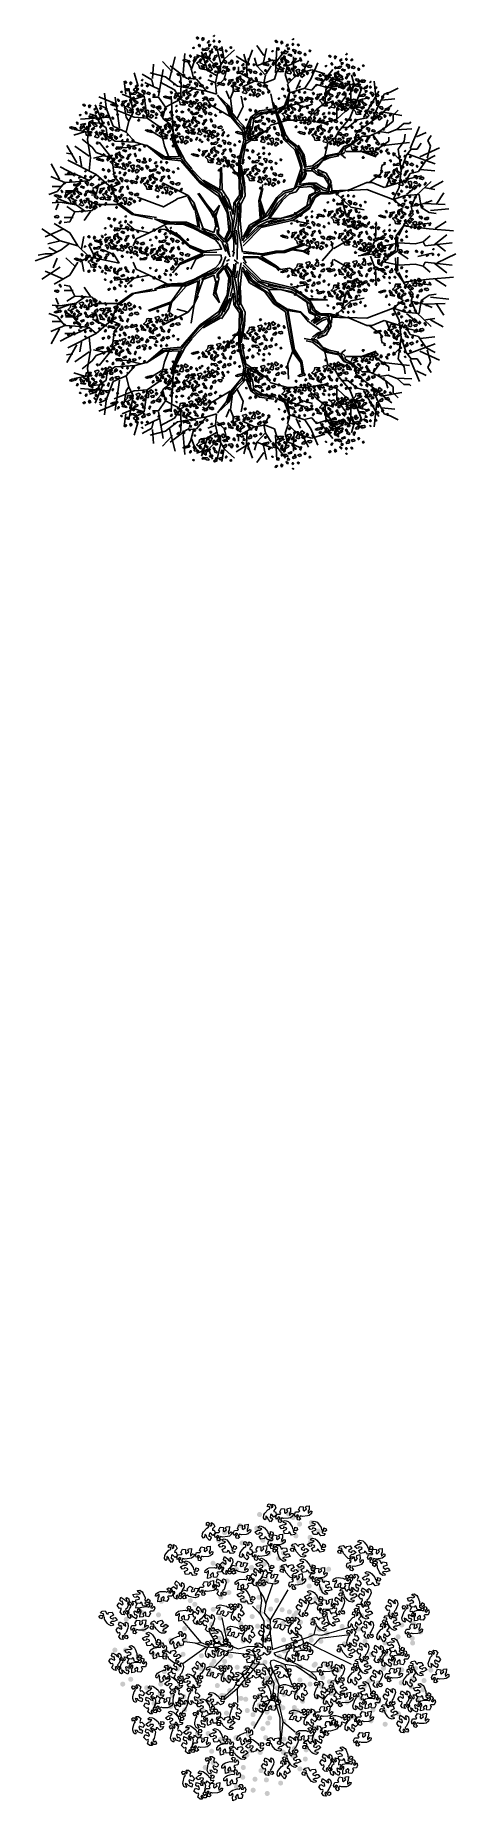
# Model space of a CAD drawing. Header units: millimetres. Extents: x 935 to 13922, y 3203 to 7816.
# Drawn here: x 5747 to 6042, y 3203 to 4440 of the extents above; entities that cross this region are included whole.
import ezdxf

# ---------------------------------------------------------------- set-up
doc = ezdxf.new("R2010")
doc.units = ezdxf.units.MM
doc.layers.add('ALBERI', color=104, linetype='Continuous')
doc.layers.add('ALBERI frutti - Fruit', color=7, linetype='Continuous', lineweight=5, true_color=0xfd8930)
doc.layers.add('Albero_tronco', color=7, linetype='Continuous', lineweight=5, true_color=0x846648)
doc.layers.add('ALBERO - TREE', color=96, linetype='Continuous', lineweight=5)

msp = doc.modelspace()

# ---------------------------------------------------------------- hatches: boundary and pattern name
at = {"layer": 'ALBERI frutti - Fruit', "lineweight": 30}
h = msp.add_hatch(color=256, dxfattribs=at)
h.dxf.hatch_style = 1
edge = h.paths.add_edge_path()
edge.add_arc((5879.4, 3369.5), 1.77, 0, 360)
edge = h.paths.add_edge_path()
edge.add_arc((5871.9, 3369.6), 1.77, 0, 360)
edge = h.paths.add_edge_path()
edge.add_arc((5881.8, 3357.2), 1.77, 0, 360)
edge = h.paths.add_edge_path()
edge.add_arc((5883, 3349.1), 1.77, 0, 360)
edge = h.paths.add_edge_path()
edge.add_arc((5906.7, 3354.5), 1.77, 0, 360)
edge = h.paths.add_edge_path()
edge.add_arc((5909.4, 3357.7), 1.77, 0, 360)
edge = h.paths.add_edge_path()
edge.add_arc((5894.2, 3343), 1.77, 0, 360)
edge = h.paths.add_edge_path()
edge.add_arc((5899.3, 3332.2), 1.77, 0, 360)
edge = h.paths.add_edge_path()
edge.add_arc((5903.7, 3338.9), 1.77, 0, 360)
edge = h.paths.add_edge_path()
edge.add_arc((5904.1, 3345.7), 1.77, 0, 360)
edge = h.paths.add_edge_path()
edge.add_arc((5939.3, 3353.6), 1.77, 0, 360)
edge = h.paths.add_edge_path()
edge.add_arc((5943.8, 3344.7), 1.77, 0, 360)
edge = h.paths.add_edge_path()
edge.add_arc((5947.6, 3351.6), 1.77, 0, 360)
edge = h.paths.add_edge_path()
edge.add_arc((5948.2, 3358.1), 1.77, 0, 360)
edge = h.paths.add_edge_path()
edge.add_arc((5940, 3359.3), 1.77, 0, 360)
edge = h.paths.add_edge_path()
edge.add_arc((5953, 3365.4), 1.77, 0, 360)
edge = h.paths.add_edge_path()
edge.add_arc((5942.2, 3366.7), 1.77, 0, 360)
edge = h.paths.add_edge_path()
edge.add_arc((5932.6, 3365.6), 1.77, 0, 360)
edge = h.paths.add_edge_path()
edge.add_arc((5917.8, 3372.9), 1.77, 0, 360)
edge = h.paths.add_edge_path()
edge.add_arc((5921.3, 3376.8), 1.77, 0, 360)
edge = h.paths.add_edge_path()
edge.add_arc((5940.2, 3384.4), 1.77, 0, 360)
edge = h.paths.add_edge_path()
edge.add_arc((5945.7, 3392.1), 1.77, 0, 360)
edge = h.paths.add_edge_path()
edge.add_arc((5939.9, 3387.7), 1.77, 0, 360)
edge = h.paths.add_edge_path()
edge.add_arc((5930, 3388.7), 1.77, 0, 360)
edge = h.paths.add_edge_path()
edge.add_arc((5924.8, 3404.1), 1.77, 0, 360)
edge = h.paths.add_edge_path()
edge.add_arc((5928, 3401.6), 1.77, 0, 360)
edge = h.paths.add_edge_path()
edge.add_arc((5932.6, 3397), 1.77, 0, 360)
edge = h.paths.add_edge_path()
edge.add_arc((5940.9, 3398.1), 1.77, 0, 360)
edge = h.paths.add_edge_path()
edge.add_arc((5902.5, 3394.1), 1.77, 0, 360)
edge = h.paths.add_edge_path()
edge.add_arc((5906.9, 3385.6), 1.77, 0, 360)
edge = h.paths.add_edge_path()
edge.add_arc((5911, 3376.4), 1.77, 0, 360)
edge = h.paths.add_edge_path()
edge.add_arc((5920.8, 3384.5), 1.77, 0, 360)
edge = h.paths.add_edge_path()
edge.add_arc((5898.9, 3366.6), 1.77, 0, 360)
edge = h.paths.add_edge_path()
edge.add_arc((5907.7, 3368.9), 1.77, 0, 360)
edge = h.paths.add_edge_path()
edge.add_arc((5915.9, 3356.3), 1.77, 0, 360)
edge = h.paths.add_edge_path()
edge.add_arc((5916.5, 3343.5), 1.77, 0, 360)
edge = h.paths.add_edge_path()
edge.add_arc((5920.3, 3337), 1.77, 0, 360)
edge = h.paths.add_edge_path()
edge.add_arc((5930.3, 3334.8), 1.77, 0, 360)
edge = h.paths.add_edge_path()
edge.add_arc((5920.9, 3327.5), 1.77, 0, 360)
edge = h.paths.add_edge_path()
edge.add_arc((5912.3, 3337.5), 1.77, 0, 360)
edge = h.paths.add_edge_path()
edge.add_arc((5911, 3329.9), 1.77, 0, 360)
edge = h.paths.add_edge_path()
edge.add_arc((5888.2, 3365.4), 1.77, 0, 360)
edge = h.paths.add_edge_path()
edge.add_arc((5919.8, 3366.6), 1.77, 0, 360)
edge = h.paths.add_edge_path()
edge.add_arc((5932.2, 3356.5), 1.77, 0, 360)
edge = h.paths.add_edge_path()
edge.add_arc((5880, 3391), 1.77, 0, 360)
edge = h.paths.add_edge_path()
edge.add_arc((5875.8, 3385.6), 1.77, 0, 360)
edge = h.paths.add_edge_path()
edge.add_arc((5892.3, 3383.8), 1.77, 0, 360)
edge = h.paths.add_edge_path()
edge.add_arc((5890.7, 3396), 1.77, 0, 360)
edge = h.paths.add_edge_path()
edge.add_arc((5904.5, 3403.7), 1.77, 0, 360)
edge = h.paths.add_edge_path()
edge.add_arc((5877.4, 3345.7), 1.77, 0, 360)
h = msp.add_hatch(color=256, dxfattribs=at)
h.dxf.hatch_style = 1
edge = h.paths.add_edge_path()
edge.add_arc((5810.4, 3308.7), 1.77, 0, 360)
edge = h.paths.add_edge_path()
edge.add_arc((5803, 3308.8), 1.77, 0, 360)
edge = h.paths.add_edge_path()
edge.add_arc((5812.9, 3296.4), 1.77, 0, 360)
edge = h.paths.add_edge_path()
edge.add_arc((5814.1, 3288.3), 1.77, 0, 360)
edge = h.paths.add_edge_path()
edge.add_arc((5837.7, 3293.7), 1.77, 0, 360)
edge = h.paths.add_edge_path()
edge.add_arc((5840.5, 3297), 1.77, 0, 360)
edge = h.paths.add_edge_path()
edge.add_arc((5825.3, 3282.3), 1.77, 0, 360)
edge = h.paths.add_edge_path()
edge.add_arc((5830.4, 3271.4), 1.77, 0, 360)
edge = h.paths.add_edge_path()
edge.add_arc((5834.7, 3278.2), 1.77, 0, 360)
edge = h.paths.add_edge_path()
edge.add_arc((5835.2, 3284.9), 1.77, 0, 360)
edge = h.paths.add_edge_path()
edge.add_arc((5870.4, 3292.8), 1.77, 0, 360)
edge = h.paths.add_edge_path()
edge.add_arc((5874.9, 3283.9), 1.77, 0, 360)
edge = h.paths.add_edge_path()
edge.add_arc((5878.6, 3290.8), 1.77, 0, 360)
edge = h.paths.add_edge_path()
edge.add_arc((5879.3, 3297.4), 1.77, 0, 360)
edge = h.paths.add_edge_path()
edge.add_arc((5871, 3298.6), 1.77, 0, 360)
edge = h.paths.add_edge_path()
edge.add_arc((5884.1, 3304.6), 1.77, 0, 360)
edge = h.paths.add_edge_path()
edge.add_arc((5873.2, 3306), 1.77, 0, 360)
edge = h.paths.add_edge_path()
edge.add_arc((5863.7, 3304.8), 1.77, 0, 360)
edge = h.paths.add_edge_path()
edge.add_arc((5848.8, 3312.1), 1.77, 0, 360)
edge = h.paths.add_edge_path()
edge.add_arc((5852.3, 3316), 1.77, 0, 360)
edge = h.paths.add_edge_path()
edge.add_arc((5871.2, 3323.6), 1.77, 0, 360)
edge = h.paths.add_edge_path()
edge.add_arc((5876.8, 3331.3), 1.77, 0, 360)
edge = h.paths.add_edge_path()
edge.add_arc((5870.9, 3326.9), 1.77, 0, 360)
edge = h.paths.add_edge_path()
edge.add_arc((5861, 3327.9), 1.77, 0, 360)
edge = h.paths.add_edge_path()
edge.add_arc((5855.9, 3343.4), 1.77, 0, 360)
edge = h.paths.add_edge_path()
edge.add_arc((5859.1, 3340.8), 1.77, 0, 360)
edge = h.paths.add_edge_path()
edge.add_arc((5863.7, 3336.2), 1.77, 0, 360)
edge = h.paths.add_edge_path()
edge.add_arc((5872, 3337.3), 1.77, 0, 360)
edge = h.paths.add_edge_path()
edge.add_arc((5833.6, 3333.4), 1.77, 0, 360)
edge = h.paths.add_edge_path()
edge.add_arc((5837.9, 3324.9), 1.77, 0, 360)
edge = h.paths.add_edge_path()
edge.add_arc((5842.1, 3315.7), 1.77, 0, 360)
edge = h.paths.add_edge_path()
edge.add_arc((5851.9, 3323.8), 1.77, 0, 360)
edge = h.paths.add_edge_path()
edge.add_arc((5830, 3305.8), 1.77, 0, 360)
edge = h.paths.add_edge_path()
edge.add_arc((5838.8, 3308.1), 1.77, 0, 360)
edge = h.paths.add_edge_path()
edge.add_arc((5846.9, 3295.5), 1.77, 0, 360)
edge = h.paths.add_edge_path()
edge.add_arc((5847.5, 3282.7), 1.77, 0, 360)
edge = h.paths.add_edge_path()
edge.add_arc((5851.4, 3276.2), 1.77, 0, 360)
edge = h.paths.add_edge_path()
edge.add_arc((5861.3, 3274.1), 1.77, 0, 360)
edge = h.paths.add_edge_path()
edge.add_arc((5852, 3266.8), 1.77, 0, 360)
edge = h.paths.add_edge_path()
edge.add_arc((5843.4, 3276.8), 1.77, 0, 360)
edge = h.paths.add_edge_path()
edge.add_arc((5842.1, 3269.1), 1.77, 0, 360)
edge = h.paths.add_edge_path()
edge.add_arc((5819.3, 3304.6), 1.77, 0, 360)
edge = h.paths.add_edge_path()
edge.add_arc((5850.8, 3305.8), 1.77, 0, 360)
edge = h.paths.add_edge_path()
edge.add_arc((5863.3, 3295.7), 1.77, 0, 360)
edge = h.paths.add_edge_path()
edge.add_arc((5811, 3330.3), 1.77, 0, 360)
edge = h.paths.add_edge_path()
edge.add_arc((5806.9, 3324.8), 1.77, 0, 360)
edge = h.paths.add_edge_path()
edge.add_arc((5823.3, 3323.1), 1.77, 0, 360)
edge = h.paths.add_edge_path()
edge.add_arc((5821.8, 3335.2), 1.77, 0, 360)
edge = h.paths.add_edge_path()
edge.add_arc((5835.6, 3342.9), 1.77, 0, 360)
edge = h.paths.add_edge_path()
edge.add_arc((5808.5, 3284.9), 1.77, 0, 360)
h = msp.add_hatch(color=256, dxfattribs=at)
h.dxf.hatch_style = 1
edge = h.paths.add_edge_path()
edge.add_arc((5880, 3300.8), 1.77, 0, 360)
edge = h.paths.add_edge_path()
edge.add_arc((5872.5, 3300.9), 1.77, 0, 360)
edge = h.paths.add_edge_path()
edge.add_arc((5882.5, 3288.5), 1.77, 0, 360)
edge = h.paths.add_edge_path()
edge.add_arc((5883.6, 3280.4), 1.77, 0, 360)
edge = h.paths.add_edge_path()
edge.add_arc((5907.3, 3285.8), 1.77, 0, 360)
edge = h.paths.add_edge_path()
edge.add_arc((5910, 3289), 1.77, 0, 360)
edge = h.paths.add_edge_path()
edge.add_arc((5894.8, 3274.3), 1.77, 0, 360)
edge = h.paths.add_edge_path()
edge.add_arc((5899.9, 3263.5), 1.77, 0, 360)
edge = h.paths.add_edge_path()
edge.add_arc((5904.3, 3270.3), 1.77, 0, 360)
edge = h.paths.add_edge_path()
edge.add_arc((5904.7, 3277), 1.77, 0, 360)
edge = h.paths.add_edge_path()
edge.add_arc((5939.9, 3284.9), 1.77, 0, 360)
edge = h.paths.add_edge_path()
edge.add_arc((5944.4, 3276), 1.77, 0, 360)
edge = h.paths.add_edge_path()
edge.add_arc((5948.2, 3282.9), 1.77, 0, 360)
edge = h.paths.add_edge_path()
edge.add_arc((5948.8, 3289.5), 1.77, 0, 360)
edge = h.paths.add_edge_path()
edge.add_arc((5940.6, 3290.7), 1.77, 0, 360)
edge = h.paths.add_edge_path()
edge.add_arc((5953.6, 3296.7), 1.77, 0, 360)
edge = h.paths.add_edge_path()
edge.add_arc((5942.8, 3298.1), 1.77, 0, 360)
edge = h.paths.add_edge_path()
edge.add_arc((5933.2, 3296.9), 1.77, 0, 360)
edge = h.paths.add_edge_path()
edge.add_arc((5918.4, 3304.2), 1.77, 0, 360)
edge = h.paths.add_edge_path()
edge.add_arc((5921.9, 3308.1), 1.77, 0, 360)
edge = h.paths.add_edge_path()
edge.add_arc((5940.8, 3315.7), 1.77, 0, 360)
edge = h.paths.add_edge_path()
edge.add_arc((5946.3, 3323.4), 1.77, 0, 360)
edge = h.paths.add_edge_path()
edge.add_arc((5940.5, 3319), 1.77, 0, 360)
edge = h.paths.add_edge_path()
edge.add_arc((5930.6, 3320), 1.77, 0, 360)
edge = h.paths.add_edge_path()
edge.add_arc((5925.4, 3335.5), 1.77, 0, 360)
edge = h.paths.add_edge_path()
edge.add_arc((5928.7, 3332.9), 1.77, 0, 360)
edge = h.paths.add_edge_path()
edge.add_arc((5933.2, 3328.3), 1.77, 0, 360)
edge = h.paths.add_edge_path()
edge.add_arc((5941.5, 3329.4), 1.77, 0, 360)
edge = h.paths.add_edge_path()
edge.add_arc((5903.1, 3325.5), 1.77, 0, 360)
edge = h.paths.add_edge_path()
edge.add_arc((5907.5, 3316.9), 1.77, 0, 360)
edge = h.paths.add_edge_path()
edge.add_arc((5911.6, 3307.8), 1.77, 0, 360)
edge = h.paths.add_edge_path()
edge.add_arc((5921.4, 3315.9), 1.77, 0, 360)
edge = h.paths.add_edge_path()
edge.add_arc((5899.5, 3297.9), 1.77, 0, 360)
edge = h.paths.add_edge_path()
edge.add_arc((5908.3, 3300.2), 1.77, 0, 360)
edge = h.paths.add_edge_path()
edge.add_arc((5916.5, 3287.6), 1.77, 0, 360)
edge = h.paths.add_edge_path()
edge.add_arc((5917.1, 3274.8), 1.77, 0, 360)
edge = h.paths.add_edge_path()
edge.add_arc((5920.9, 3268.3), 1.77, 0, 360)
edge = h.paths.add_edge_path()
edge.add_arc((5930.9, 3266.2), 1.77, 0, 360)
edge = h.paths.add_edge_path()
edge.add_arc((5921.5, 3258.9), 1.77, 0, 360)
edge = h.paths.add_edge_path()
edge.add_arc((5912.9, 3268.9), 1.77, 0, 360)
edge = h.paths.add_edge_path()
edge.add_arc((5911.6, 3261.2), 1.77, 0, 360)
edge = h.paths.add_edge_path()
edge.add_arc((5888.8, 3296.7), 1.77, 0, 360)
edge = h.paths.add_edge_path()
edge.add_arc((5920.4, 3297.9), 1.77, 0, 360)
edge = h.paths.add_edge_path()
edge.add_arc((5932.8, 3287.8), 1.77, 0, 360)
edge = h.paths.add_edge_path()
edge.add_arc((5880.6, 3322.3), 1.77, 0, 360)
edge = h.paths.add_edge_path()
edge.add_arc((5876.4, 3316.9), 1.77, 0, 360)
edge = h.paths.add_edge_path()
edge.add_arc((5892.9, 3315.1), 1.77, 0, 360)
edge = h.paths.add_edge_path()
edge.add_arc((5891.3, 3327.3), 1.77, 0, 360)
edge = h.paths.add_edge_path()
edge.add_arc((5905.1, 3335), 1.77, 0, 360)
edge = h.paths.add_edge_path()
edge.add_arc((5878, 3277), 1.77, 0, 360)
h = msp.add_hatch(color=256, dxfattribs=at)
h.dxf.hatch_style = 1
edge = h.paths.add_edge_path()
edge.add_arc((5951.1, 3298.8), 1.77, 0, 360)
edge = h.paths.add_edge_path()
edge.add_arc((5943.6, 3298.9), 1.77, 0, 360)
edge = h.paths.add_edge_path()
edge.add_arc((5953.5, 3286.5), 1.77, 0, 360)
edge = h.paths.add_edge_path()
edge.add_arc((5954.7, 3278.4), 1.77, 0, 360)
edge = h.paths.add_edge_path()
edge.add_arc((5978.4, 3283.8), 1.77, 0, 360)
edge = h.paths.add_edge_path()
edge.add_arc((5981.1, 3287), 1.77, 0, 360)
edge = h.paths.add_edge_path()
edge.add_arc((5965.9, 3272.3), 1.77, 0, 360)
edge = h.paths.add_edge_path()
edge.add_arc((5971, 3261.5), 1.77, 0, 360)
edge = h.paths.add_edge_path()
edge.add_arc((5975.4, 3268.2), 1.77, 0, 360)
edge = h.paths.add_edge_path()
edge.add_arc((5975.8, 3275), 1.77, 0, 360)
edge = h.paths.add_edge_path()
edge.add_arc((6011, 3282.9), 1.77, 0, 360)
edge = h.paths.add_edge_path()
edge.add_arc((6015.5, 3274), 1.77, 0, 360)
edge = h.paths.add_edge_path()
edge.add_arc((6019.3, 3280.9), 1.77, 0, 360)
edge = h.paths.add_edge_path()
edge.add_arc((6019.9, 3287.4), 1.77, 0, 360)
edge = h.paths.add_edge_path()
edge.add_arc((6011.6, 3288.6), 1.77, 0, 360)
edge = h.paths.add_edge_path()
edge.add_arc((6024.7, 3294.7), 1.77, 0, 360)
edge = h.paths.add_edge_path()
edge.add_arc((6013.9, 3296), 1.77, 0, 360)
edge = h.paths.add_edge_path()
edge.add_arc((6004.3, 3294.9), 1.77, 0, 360)
edge = h.paths.add_edge_path()
edge.add_arc((5989.5, 3302.2), 1.77, 0, 360)
edge = h.paths.add_edge_path()
edge.add_arc((5993, 3306.1), 1.77, 0, 360)
edge = h.paths.add_edge_path()
edge.add_arc((6011.9, 3313.7), 1.77, 0, 360)
edge = h.paths.add_edge_path()
edge.add_arc((6017.4, 3321.4), 1.77, 0, 360)
edge = h.paths.add_edge_path()
edge.add_arc((6011.6, 3317), 1.77, 0, 360)
edge = h.paths.add_edge_path()
edge.add_arc((6001.7, 3318), 1.77, 0, 360)
edge = h.paths.add_edge_path()
edge.add_arc((5996.5, 3333.4), 1.77, 0, 360)
edge = h.paths.add_edge_path()
edge.add_arc((5999.7, 3330.9), 1.77, 0, 360)
edge = h.paths.add_edge_path()
edge.add_arc((6004.3, 3326.3), 1.77, 0, 360)
edge = h.paths.add_edge_path()
edge.add_arc((6012.6, 3327.4), 1.77, 0, 360)
edge = h.paths.add_edge_path()
edge.add_arc((5974.2, 3323.5), 1.77, 0, 360)
edge = h.paths.add_edge_path()
edge.add_arc((5978.5, 3314.9), 1.77, 0, 360)
edge = h.paths.add_edge_path()
edge.add_arc((5982.7, 3305.7), 1.77, 0, 360)
edge = h.paths.add_edge_path()
edge.add_arc((5992.5, 3313.8), 1.77, 0, 360)
edge = h.paths.add_edge_path()
edge.add_arc((5970.6, 3295.9), 1.77, 0, 360)
edge = h.paths.add_edge_path()
edge.add_arc((5979.4, 3298.2), 1.77, 0, 360)
edge = h.paths.add_edge_path()
edge.add_arc((5987.6, 3285.6), 1.77, 0, 360)
edge = h.paths.add_edge_path()
edge.add_arc((5988.2, 3272.8), 1.77, 0, 360)
edge = h.paths.add_edge_path()
edge.add_arc((5992, 3266.3), 1.77, 0, 360)
edge = h.paths.add_edge_path()
edge.add_arc((6002, 3264.1), 1.77, 0, 360)
edge = h.paths.add_edge_path()
edge.add_arc((5992.6, 3256.8), 1.77, 0, 360)
edge = h.paths.add_edge_path()
edge.add_arc((5984, 3266.8), 1.77, 0, 360)
edge = h.paths.add_edge_path()
edge.add_arc((5982.7, 3259.2), 1.77, 0, 360)
edge = h.paths.add_edge_path()
edge.add_arc((5959.9, 3294.7), 1.77, 0, 360)
edge = h.paths.add_edge_path()
edge.add_arc((5991.5, 3295.9), 1.77, 0, 360)
edge = h.paths.add_edge_path()
edge.add_arc((6003.9, 3285.8), 1.77, 0, 360)
edge = h.paths.add_edge_path()
edge.add_arc((5951.7, 3320.3), 1.77, 0, 360)
edge = h.paths.add_edge_path()
edge.add_arc((5947.5, 3314.9), 1.77, 0, 360)
edge = h.paths.add_edge_path()
edge.add_arc((5964, 3313.1), 1.77, 0, 360)
edge = h.paths.add_edge_path()
edge.add_arc((5962.4, 3325.3), 1.77, 0, 360)
edge = h.paths.add_edge_path()
edge.add_arc((5976.2, 3333), 1.77, 0, 360)
edge = h.paths.add_edge_path()
edge.add_arc((5949.1, 3275), 1.77, 0, 360)
h = msp.add_hatch(color=256, dxfattribs=at)
h.dxf.hatch_style = 1
edge = h.paths.add_edge_path()
edge.add_arc((5868.4, 3250.3), 1.77, 0, 360)
edge = h.paths.add_edge_path()
edge.add_arc((5860.9, 3250.4), 1.77, 0, 360)
edge = h.paths.add_edge_path()
edge.add_arc((5870.9, 3237.9), 1.77, 0, 360)
edge = h.paths.add_edge_path()
edge.add_arc((5872, 3229.8), 1.77, 0, 360)
edge = h.paths.add_edge_path()
edge.add_arc((5895.7, 3235.2), 1.77, 0, 360)
edge = h.paths.add_edge_path()
edge.add_arc((5898.4, 3238.5), 1.77, 0, 360)
edge = h.paths.add_edge_path()
edge.add_arc((5883.2, 3223.8), 1.77, 0, 360)
edge = h.paths.add_edge_path()
edge.add_arc((5888.3, 3212.9), 1.77, 0, 360)
edge = h.paths.add_edge_path()
edge.add_arc((5892.7, 3219.7), 1.77, 0, 360)
edge = h.paths.add_edge_path()
edge.add_arc((5893.1, 3226.5), 1.77, 0, 360)
edge = h.paths.add_edge_path()
edge.add_arc((5928.3, 3234.4), 1.77, 0, 360)
edge = h.paths.add_edge_path()
edge.add_arc((5932.8, 3225.5), 1.77, 0, 360)
edge = h.paths.add_edge_path()
edge.add_arc((5936.6, 3232.4), 1.77, 0, 360)
edge = h.paths.add_edge_path()
edge.add_arc((5937.2, 3238.9), 1.77, 0, 360)
edge = h.paths.add_edge_path()
edge.add_arc((5929, 3240.1), 1.77, 0, 360)
edge = h.paths.add_edge_path()
edge.add_arc((5942, 3246.1), 1.77, 0, 360)
edge = h.paths.add_edge_path()
edge.add_arc((5931.2, 3247.5), 1.77, 0, 360)
edge = h.paths.add_edge_path()
edge.add_arc((5921.6, 3246.4), 1.77, 0, 360)
edge = h.paths.add_edge_path()
edge.add_arc((5906.8, 3253.7), 1.77, 0, 360)
edge = h.paths.add_edge_path()
edge.add_arc((5910.3, 3257.6), 1.77, 0, 360)
edge = h.paths.add_edge_path()
edge.add_arc((5929.2, 3265.2), 1.77, 0, 360)
edge = h.paths.add_edge_path()
edge.add_arc((5934.7, 3272.9), 1.77, 0, 360)
edge = h.paths.add_edge_path()
edge.add_arc((5928.9, 3268.5), 1.77, 0, 360)
edge = h.paths.add_edge_path()
edge.add_arc((5919, 3269.4), 1.77, 0, 360)
edge = h.paths.add_edge_path()
edge.add_arc((5913.8, 3284.9), 1.77, 0, 360)
edge = h.paths.add_edge_path()
edge.add_arc((5917, 3282.4), 1.77, 0, 360)
edge = h.paths.add_edge_path()
edge.add_arc((5921.6, 3277.7), 1.77, 0, 360)
edge = h.paths.add_edge_path()
edge.add_arc((5929.9, 3278.9), 1.77, 0, 360)
edge = h.paths.add_edge_path()
edge.add_arc((5891.5, 3274.9), 1.77, 0, 360)
edge = h.paths.add_edge_path()
edge.add_arc((5895.9, 3266.4), 1.77, 0, 360)
edge = h.paths.add_edge_path()
edge.add_arc((5900, 3257.2), 1.77, 0, 360)
edge = h.paths.add_edge_path()
edge.add_arc((5909.8, 3265.3), 1.77, 0, 360)
edge = h.paths.add_edge_path()
edge.add_arc((5887.9, 3247.3), 1.77, 0, 360)
edge = h.paths.add_edge_path()
edge.add_arc((5896.7, 3249.7), 1.77, 0, 360)
edge = h.paths.add_edge_path()
edge.add_arc((5904.9, 3237), 1.77, 0, 360)
edge = h.paths.add_edge_path()
edge.add_arc((5905.5, 3224.3), 1.77, 0, 360)
edge = h.paths.add_edge_path()
edge.add_arc((5909.3, 3217.8), 1.77, 0, 360)
edge = h.paths.add_edge_path()
edge.add_arc((5919.3, 3215.6), 1.77, 0, 360)
edge = h.paths.add_edge_path()
edge.add_arc((5909.9, 3208.3), 1.77, 0, 360)
edge = h.paths.add_edge_path()
edge.add_arc((5901.3, 3218.3), 1.77, 0, 360)
edge = h.paths.add_edge_path()
edge.add_arc((5900, 3210.6), 1.77, 0, 360)
edge = h.paths.add_edge_path()
edge.add_arc((5877.2, 3246.2), 1.77, 0, 360)
edge = h.paths.add_edge_path()
edge.add_arc((5908.8, 3247.4), 1.77, 0, 360)
edge = h.paths.add_edge_path()
edge.add_arc((5921.2, 3237.2), 1.77, 0, 360)
edge = h.paths.add_edge_path()
edge.add_arc((5869, 3271.8), 1.77, 0, 360)
edge = h.paths.add_edge_path()
edge.add_arc((5864.8, 3266.3), 1.77, 0, 360)
edge = h.paths.add_edge_path()
edge.add_arc((5881.3, 3264.6), 1.77, 0, 360)
edge = h.paths.add_edge_path()
edge.add_arc((5879.7, 3276.7), 1.77, 0, 360)
edge = h.paths.add_edge_path()
edge.add_arc((5893.5, 3284.4), 1.77, 0, 360)
edge = h.paths.add_edge_path()
edge.add_arc((5866.4, 3226.5), 1.77, 0, 360)

# ---------------------------------------------------------------- linework, layer by layer
at = {"layer": 'ALBERI', "color": 104, "linetype": 'ByBlock'}
for p, q in [((5868.2, 4414.9), (5863.8, 4428.3)), ((5868.6, 4423.4), (5871.5, 4430.6)), ((5877.4, 4419.6), (5874.8, 4430.3)), ((5879.4, 4423.9), (5878, 4432.2)), ((5880, 4423.4), (5887, 4429.7)), ((5895.6, 4419), (5899.5, 4429.8)), ((5907.5, 4425.9), (5902.5, 4432.8)), ((5907.3, 4421), (5909.3, 4430.8)), ((5915.6, 4413.6), (5916.6, 4431.3)), ((5916.3, 4421.5), (5922.6, 4429.7)), ((5829.5, 4409.6), (5830.2, 4419.6)), ((5833.5, 4397.4), (5836.9, 4415.9)), ((5843.4, 4414), (5836.4, 4421.5)), ((5841.3, 4409.2), (5845.2, 4424.9)), ((5853.2, 4410), (5841.8, 4418.5)), ((5850.9, 4413.3), (5852.1, 4427.2)), ((5856.3, 4417.3), (5854.3, 4421.3)), ((5858.3, 4409.3), (5856.3, 4417.3)), ((5856.4, 4415.6), (5858.9, 4422)), ((5868.6, 4423.4), (5860.3, 4426.3)), ((5867.3, 4415.7), (5863, 4416.4)), ((5874.7, 4411.5), (5867.3, 4415.7)), ((5875.7, 4416.4), (5868.6, 4423.4)), ((5873.6, 4406.6), (5875.7, 4416.4)), ((5875.7, 4416.4), (5880, 4423.4)), ((5879.6, 4409.3), (5882.1, 4418.3)), ((5895, 4420.9), (5888, 4425.3)), ((5889.8, 4414.2), (5889.8, 4417.8)), ((5895.4, 4420.3), (5893.5, 4426.8)), ((5895.9, 4411.3), (5895.4, 4420.3)), ((5902.5, 4418.5), (5901, 4424.2)), ((5902.5, 4418.5), (5913.8, 4422.7)), ((5908.7, 4412.1), (5902.5, 4418.5)), ((5908.8, 4412.6), (5912.7, 4418.5)), ((5916.3, 4413.9), (5918.8, 4417.3)), ((5923.8, 4417.8), (5921.2, 4425.8)), ((5922.4, 4412.4), (5923.8, 4417.8)), ((5923.5, 4418), (5933.8, 4422.9)), ((5928.4, 4415.7), (5928.4, 4424.8)), ((5929.2, 4410.8), (5928.4, 4415.7)), ((5933.5, 4413.6), (5941.2, 4415.7)), ((5935.2, 4414.6), (5938.9, 4422.1)), ((5940.5, 4409.3), (5945.4, 4420.6)), ((5941.2, 4415.7), (5950.3, 4412.9)), ((5947.1, 4405.1), (5956, 4415.9)), ((5810.6, 4398.8), (5809.4, 4407.7)), ((5815.9, 4386.2), (5812.9, 4403)), ((5815.9, 4401.7), (5819.3, 4404.4)), ((5819.3, 4404.4), (5816.5, 4413.6)), ((5829, 4408.7), (5822.2, 4412.6)), ((5834.4, 4402), (5824, 4406.9)), ((5838.4, 4410.8), (5827.8, 4413.6)), ((5830, 4403.8), (5829, 4408.7)), ((5844.8, 4401.7), (5834.8, 4407.2)), ((5846.9, 4404.4), (5838.4, 4410.8)), ((5867.3, 4400.9), (5846.9, 4404.4)), ((5849.6, 4405.8), (5849, 4412.1)), ((5849, 4395.3), (5849.6, 4405.8)), ((5860.3, 4409.3), (5853.2, 4410)), ((5859.9, 4403.3), (5853.5, 4399.4)), ((5867.3, 4400.9), (5860.3, 4409.3)), ((5873.1, 4406.8), (5868.2, 4408.7)), ((5874.3, 4398.7), (5873.6, 4406.6)), ((5874.7, 4404.4), (5879.6, 4409.3)), ((5886, 4400.5), (5886, 4407.4)), ((5901, 4407.9), (5889.8, 4414.2)), ((5901, 4407.9), (5892.5, 4403.8)), ((5907.4, 4406.6), (5901, 4407.9)), ((5907.4, 4406.6), (5908.7, 4412.1)), ((5911.6, 4399.6), (5907.4, 4406.6)), ((5907.8, 4406.4), (5914.9, 4409.3)), ((5914.9, 4409.3), (5916.3, 4413.9)), ((5924.3, 4406.9), (5922.4, 4412.4)), ((5924.2, 4405.8), (5929.2, 4410.8)), ((5925.7, 4399.6), (5924.2, 4405.8)), ((5925.7, 4399.6), (5936.3, 4403)), ((5929.2, 4410.8), (5933.5, 4413.6)), ((5930.3, 4401.9), (5933.3, 4408.7)), ((5936.3, 4403), (5940.5, 4409.3)), ((5941.1, 4401.5), (5944.5, 4405.4)), ((5944.5, 4405.4), (5951.1, 4403.5)), ((5950.9, 4401.7), (5954.5, 4406.6)), ((5951.1, 4397.4), (5960, 4411.3)), ((5951.1, 4403.5), (5958.6, 4402.5)), ((5951.6, 4411.4), (5962.3, 4407)), ((5967.9, 4402.6), (5967.3, 4407.7)), ((5968.5, 4400.9), (5970.9, 4405.3)), ((5970.9, 4405.3), (5969, 4412.2)), ((5970.4, 4403.9), (5976.7, 4408.9)), ((5986.8, 4390.6), (5984.8, 4407.9)), ((5996.1, 4400.2), (6001.7, 4403)), ((5794.9, 4377.5), (5789.2, 4391.3)), ((5803.7, 4392), (5791.8, 4396.9)), ((5796.8, 4388.9), (5791.9, 4391.1)), ((5797.2, 4387.7), (5795.8, 4399.4)), ((5806.2, 4375.1), (5803.1, 4396.5)), ((5816.5, 4395.3), (5808.1, 4398.7)), ((5811, 4382.6), (5809.5, 4391.1)), ((5823.6, 4397.4), (5815.9, 4401.7)), ((5823.6, 4397.4), (5816.5, 4395.3)), ((5825.7, 4381.9), (5823.6, 4397.4)), ((5833.5, 4396.6), (5829.3, 4396.6)), ((5838.4, 4389.6), (5833.5, 4396.6)), ((5838.4, 4389.6), (5849, 4395.3)), ((5843.9, 4372), (5842.6, 4397.4)), ((5849, 4395.3), (5844.8, 4401.7)), ((5867.7, 4395), (5864.3, 4396)), ((5874.3, 4398.7), (5867.3, 4400.9)), ((5870.2, 4391.1), (5867.7, 4395)), ((5883.8, 4383), (5870.2, 4391.1)), ((5881.2, 4390.1), (5875.1, 4398)), ((5875.1, 4398), (5882.9, 4390.5)), ((5883.5, 4395.5), (5881.1, 4401)), ((5884.3, 4384.9), (5881.7, 4391)), ((5882.9, 4390.5), (5884.7, 4386.2)), ((5884, 4396), (5886, 4400.5)), ((5885.3, 4386.4), (5884, 4396)), ((5893.1, 4390), (5891.7, 4397.3)), ((5921.9, 4390.5), (5925.4, 4399.8)), ((5922.4, 4390.1), (5924.6, 4394.1)), ((5925.4, 4399.8), (5924.1, 4389.3)), ((5924.3, 4390.1), (5935.7, 4393.5)), ((5930.3, 4392.1), (5935.2, 4389.6)), ((5935.2, 4389.6), (5941.6, 4391.6)), ((5936.7, 4402.5), (5941.1, 4401.5)), ((5944.7, 4388.3), (5950.3, 4392.4)), ((5950.3, 4392.4), (5950.9, 4401.7)), ((5951.4, 4392.1), (5956.3, 4394)), ((5958.8, 4388.9), (5965.1, 4397.4)), ((5960.5, 4391.1), (5979.8, 4396)), ((5965.1, 4397.4), (5965.1, 4399.6)), ((5967.9, 4381.9), (5975.7, 4401.7)), ((5968.5, 4393.6), (5968.5, 4400.9)), ((5977.4, 4382.4), (5988.1, 4400.7)), ((5984.9, 4384.1), (5987.6, 4390.4)), ((5987.6, 4390.4), (5991.9, 4398.7)), ((5990, 4394.5), (5999.3, 4395.5)), ((5991.9, 4398.7), (5996.1, 4400.2)), ((5991.9, 4386.8), (5997.4, 4391.1)), ((5798.7, 4382.6), (5778.8, 4381.1)), ((5781.7, 4374.9), (5781, 4378.1)), ((5789.8, 4383.6), (5785.3, 4385)), ((5792.3, 4378.4), (5786.5, 4378.9)), ((5792.4, 4378.2), (5789.8, 4383.6)), ((5796.8, 4375.1), (5792.4, 4378.2)), ((5801.7, 4376.2), (5796.8, 4388.9)), ((5816.5, 4382.6), (5802.5, 4388.3)), ((5812.9, 4379.8), (5811, 4382.6)), ((5811, 4372), (5812.9, 4379.8)), ((5812.9, 4379.8), (5815.9, 4386.2)), ((5825.7, 4381.9), (5816.5, 4382.6)), ((5834.8, 4375.6), (5825.7, 4381.9)), ((5837.4, 4383.6), (5831.5, 4389.6)), ((5836.3, 4381.9), (5838.4, 4389.6)), ((5841.8, 4377.7), (5836.3, 4381.9)), ((5883.4, 4384), (5881.2, 4390.1)), ((5892.6, 4373), (5883.4, 4384)), ((5888.2, 4379.6), (5884.3, 4384.9)), ((5884.7, 4386.2), (5889.1, 4380.9)), ((5892.2, 4375.7), (5888.2, 4379.6)), ((5888.6, 4381.1), (5893.1, 4390)), ((5889.1, 4380.9), (5895.2, 4374.4)), ((5895.2, 4374.4), (5898.3, 4382.7)), ((5897.8, 4377.4), (5898.3, 4380.5)), ((5898.3, 4380.5), (5902.2, 4384)), ((5899.6, 4375.3), (5900.4, 4381.4)), ((5924.2, 4380.5), (5937.6, 4380.5)), ((5937.6, 4380.5), (5944.7, 4388.3)), ((5937.6, 4380.5), (5949, 4378.3)), ((5949, 4378.3), (5958.8, 4381.1)), ((5958.8, 4381.1), (5967.9, 4389.6)), ((5958.8, 4381.1), (5958.8, 4388.9)), ((5960.2, 4372.8), (5967.9, 4381.9)), ((5966.5, 4375.4), (5972.9, 4380.8)), ((5967.9, 4389.6), (5977.7, 4389.6)), ((5972.9, 4380.8), (5980.7, 4382.3)), ((5975.7, 4374.1), (5983.4, 4379.8)), ((5983.4, 4379.8), (5991.9, 4386.8)), ((5983.4, 4379.8), (5984.9, 4384.1)), ((5990, 4386.3), (6004.4, 4383.8)), ((5993, 4375.9), (5994.4, 4380.8)), ((5993.2, 4375.6), (5998.2, 4379.8)), ((5998.2, 4384.1), (6001.7, 4387.5)), ((5998.2, 4379.8), (5998.2, 4384.1)), ((6001.1, 4374.1), (6005.7, 4378.2)), ((6005.7, 4378.2), (6009.6, 4378.2)), ((6009.6, 4378.2), (6010.6, 4379.2)), ((5782.3, 4372.5), (5774.2, 4369.9)), ((5784, 4372), (5774.7, 4374)), ((5787, 4361.5), (5780, 4367.1)), ((5783.9, 4366.8), (5784.9, 4376.7)), ((5785.8, 4354.4), (5783.9, 4366.8)), ((5803.2, 4365.8), (5793.4, 4372)), ((5797.7, 4369.2), (5796.8, 4375.1)), ((5811, 4372), (5801.7, 4376.2)), ((5817.2, 4365), (5803.2, 4365.8)), ((5817.2, 4365), (5811, 4372)), ((5835.4, 4368.6), (5827.6, 4373.5)), ((5843.9, 4372), (5841.8, 4377.7)), ((5893.9, 4373.9), (5892.2, 4375.7)), ((5893.9, 4370.4), (5893.9, 4373.9)), ((5894.8, 4369.1), (5895.2, 4372.6)), ((5895.2, 4372.6), (5897.8, 4377.4)), ((5895.7, 4367.8), (5898.3, 4376.5)), ((5952.4, 4364.3), (5957.3, 4367.7)), ((5957.3, 4367.7), (5960.2, 4372.8)), ((5959.2, 4370.5), (5965.1, 4370.1)), ((5961.6, 4375.4), (5966.5, 4375.4)), ((5971.5, 4365), (5972.1, 4370.7)), ((5971.5, 4365), (5976.4, 4369.2)), ((5972.1, 4370.7), (5975.7, 4374.1)), ((5976.4, 4369.2), (5981.3, 4369.2)), ((5981.3, 4369.2), (5987.6, 4372)), ((5983.7, 4370.5), (5987.6, 4365.2)), ((5984.9, 4358.6), (5995.3, 4365.8)), ((5987.6, 4372), (5993.2, 4375.6)), ((5988.3, 4372.6), (5994.8, 4371.7)), ((5994.8, 4371.7), (6001.1, 4374.1)), ((5995.3, 4365.8), (5995.3, 4368.6)), ((6000.6, 4373.7), (6011.4, 4374.3)), ((6001.7, 4360.1), (6005.9, 4365.8)), ((6005.9, 4365.8), (6006.6, 4370.7)), ((6010.1, 4360.7), (6016.6, 4376.1)), ((6014.5, 4368.7), (6021.4, 4371.8)), ((6022.5, 4366.3), (6025, 4369.7)), ((6024.5, 4362.2), (6022.5, 4366.3)), ((5773.5, 4356.7), (5769.1, 4357.3)), ((5776.2, 4350.5), (5769.3, 4362.7)), ((5784.9, 4355.3), (5774.9, 4362.2)), ((5779.9, 4347.4), (5778.5, 4355.2)), ((5784.9, 4344.9), (5785.8, 4354.4)), ((5789.8, 4357.9), (5787, 4361.5)), ((5794.8, 4355.4), (5787.9, 4353.9)), ((5801, 4353.7), (5789.8, 4357.9)), ((5801, 4353.7), (5791.9, 4365)), ((5802.5, 4341), (5801, 4353.7)), ((5810.4, 4361.2), (5804.1, 4361.7)), ((5821.2, 4363.7), (5810.4, 4361.2)), ((5825, 4362.8), (5817.2, 4365)), ((5836.6, 4353.3), (5825.2, 4363)), ((5836.6, 4354.7), (5831.7, 4358.6)), ((5947.3, 4352.9), (5950.8, 4355.5)), ((5953.4, 4354.2), (5948.7, 4352)), ((5949.1, 4352.9), (5952.2, 4355.1)), ((5950.3, 4355.2), (5952.4, 4364.3)), ((5950.8, 4355.5), (5960.1, 4357.3)), ((5952.2, 4355.1), (5958.3, 4356.4)), ((5960.1, 4355.5), (5953.4, 4354.2)), ((5958.3, 4356.4), (5961.3, 4356.4)), ((5960.1, 4357.3), (5963.6, 4362.1)), ((5961.3, 4356.4), (5962.7, 4359)), ((5964.3, 4358.1), (5962, 4356.1)), ((5962, 4356.1), (5964.7, 4353.8)), ((5962.7, 4359), (5963.6, 4361.7)), ((5963.6, 4362.1), (5971.4, 4364.8)), ((5963.6, 4361.7), (5965.3, 4362.1)), ((5971.4, 4364.8), (5964.4, 4360.4)), ((5964.4, 4360.4), (5964.8, 4358.6)), ((5965.1, 4358.6), (5984.9, 4358.6)), ((5975.4, 4358.8), (5986.3, 4354.8)), ((5991.2, 4362.7), (6009.6, 4364.8)), ((6002.3, 4353.4), (5997.9, 4357.8)), ((6003.8, 4345.2), (6001.7, 4360.1)), ((6003.8, 4345.2), (6007.4, 4355.8)), ((6007.4, 4355.8), (6010.8, 4360.1)), ((6008.8, 4356.7), (6027.6, 4349.8)), ((6010.8, 4360.1), (6015, 4360.1)), ((6015, 4360.1), (6017.8, 4364.3)), ((6017, 4354.9), (6030.8, 4361.1)), ((6021.4, 4352.4), (6027.8, 4355.8)), ((6022, 4353.9), (6024.5, 4362.2)), ((5767.9, 4336.9), (5758.1, 4341)), ((5764.1, 4339.1), (5758.4, 4349.8)), ((5774.9, 4342.4), (5764.5, 4347.8)), ((5775.8, 4342.4), (5767.9, 4342.4)), ((5789.8, 4342.4), (5770.1, 4352.4)), ((5784.9, 4338.2), (5775.8, 4342.4)), ((5789.8, 4342.4), (5784.9, 4338.2)), ((5800.4, 4333.3), (5789.8, 4342.4)), ((5941.7, 4348.5), (5947.3, 4352.9)), ((5941.7, 4347.2), (5945.6, 4349.4)), ((5941.7, 4345), (5945.6, 4341.9)), ((5942.9, 4345.9), (5946, 4342.8)), ((5948.7, 4352), (5944.7, 4347.2)), ((5951.3, 4343.3), (5945.2, 4345.9)), ((5945.2, 4345.9), (5946.4, 4343.7)), ((5945.6, 4349.4), (5949.1, 4352.9)), ((5945.6, 4341.9), (5949.9, 4340.7)), ((5946, 4342.8), (5949.9, 4341.9)), ((5946.4, 4343.7), (5949.1, 4343.3)), ((5949.9, 4341.9), (5952.6, 4338.9)), ((5954.8, 4337.2), (5951.3, 4343.3)), ((5981.4, 4336.9), (5989.7, 4342.9)), ((5989.7, 4342.9), (5990.2, 4348.8)), ((5990.2, 4348.8), (5992.8, 4349.8)), ((6002.5, 4333.3), (6003.8, 4345.2)), ((6007.4, 4338.2), (6010.1, 4343.1)), ((6009.1, 4339.3), (6018.1, 4341.5)), ((6010.1, 4343.1), (6015.9, 4344.6)), ((6015.9, 4344.6), (6021.4, 4352.4)), ((6017.1, 4345.9), (6027.4, 4344.9)), ((5762.4, 4330.5), (5756.7, 4328.4)), ((5765.3, 4334), (5759.1, 4334)), ((5767.9, 4336.9), (5762.4, 4330.5)), ((5779.2, 4337.5), (5767.9, 4336.9)), ((5773.3, 4330.9), (5768.4, 4330.9)), ((5773.6, 4330.5), (5768.7, 4327.6)), ((5779.2, 4337.5), (5773.6, 4330.5)), ((5784.9, 4338.2), (5779.2, 4337.5)), ((5789.9, 4328.4), (5786.5, 4328)), ((5797.3, 4337.4), (5787.3, 4332.5)), ((5791.8, 4335.8), (5789.9, 4328.4)), ((5805.3, 4321.4), (5800.4, 4333.3)), ((5947.3, 4331), (5942.1, 4334.9)), ((5942.1, 4334.9), (5945.2, 4331)), ((5942.9, 4335.4), (5949.1, 4331.4)), ((5942.9, 4328.8), (5947.3, 4331)), ((5943.4, 4331.9), (5943.4, 4329.7)), ((5947.3, 4328.8), (5943.4, 4326.2)), ((5948.2, 4333.7), (5944.3, 4336.3)), ((5947.8, 4329.7), (5944.7, 4328.4)), ((5954.3, 4328.8), (5947.3, 4328.8)), ((5953.4, 4329.7), (5947.8, 4329.7)), ((5952.2, 4331.9), (5948.2, 4333.7)), ((5949.1, 4331.4), (5954.8, 4330.2)), ((5949.9, 4340.7), (5953.1, 4335.4)), ((5953.1, 4335.4), (5952.2, 4331.9)), ((5952.6, 4338.9), (5953.4, 4334.5)), ((5953.1, 4331), (5954.8, 4337.2)), ((5953.4, 4334.5), (5953.1, 4331)), ((5966.2, 4331.4), (5954.3, 4328.8)), ((5954.8, 4331), (5966.2, 4331.4)), ((5954.8, 4330.2), (5959.2, 4330.5)), ((5955.1, 4331), (5954.9, 4335.3)), ((5957.9, 4329.6), (5968.5, 4319.5)), ((5966.4, 4331.2), (5979.8, 4336.9)), ((5966.4, 4331.2), (5979.8, 4331.8)), ((5979.8, 4336.9), (5983.4, 4336.9)), ((5979.8, 4331.8), (5998.2, 4324.8)), ((5983.4, 4336.9), (5991.9, 4333.3)), ((5991.9, 4333.3), (5996.1, 4334.8)), ((5993.5, 4334.3), (5995.9, 4340.2)), ((5996.1, 4334.8), (6007.4, 4338.2)), ((5998.2, 4324.8), (6002.5, 4333.3)), ((6006.6, 4327.6), (6016.5, 4328.4)), ((6007.7, 4328.4), (6015.5, 4334.9)), ((6014.4, 4327.6), (6025, 4337.5)), ((6016.5, 4328.4), (6017.8, 4319.3)), ((6021, 4333), (6027.4, 4332)), ((6024.5, 4332.8), (6033.4, 4337.8)), ((6028.3, 4321.4), (6033.9, 4329.6)), ((5764.5, 4323), (5759.1, 4322.5)), ((5763.4, 4322.1), (5761.5, 4317.7)), ((5771.3, 4322.1), (5762.5, 4325.5)), ((5775.9, 4321.1), (5764.5, 4323)), ((5774.9, 4316.3), (5769.4, 4319.9)), ((5774.9, 4316.3), (5771.5, 4309.3)), ((5787, 4317.1), (5774.9, 4316.3)), ((5782.4, 4316.5), (5775.9, 4321.1)), ((5785.8, 4316.5), (5781.4, 4310.1)), ((5789.8, 4321.4), (5783.4, 4324.8)), ((5789.8, 4321.4), (5787, 4317.1)), ((5805.3, 4321.4), (5789.8, 4321.4)), ((5944.7, 4328.4), (5941.7, 4325.8)), ((5968.5, 4319.5), (5978, 4317.7)), ((5998.2, 4324.8), (6006.6, 4327.6)), ((5998.2, 4324.8), (6005.6, 4319.2)), ((6010.8, 4319.9), (6014.4, 4327.6)), ((6010.8, 4319.9), (6019.9, 4322)), ((6012.3, 4314.4), (6010.8, 4319.9)), ((6017.8, 4319.3), (6023.5, 4315.7)), ((6019.9, 4322), (6025.6, 4324.2)), ((6019.9, 4322), (6034.8, 4321.4)), ((6024.5, 4317.1), (6037.2, 4318.3)), ((5764.5, 4295.9), (5751.8, 4304.4)), ((5766.4, 4304.1), (5754, 4298.7)), ((5771.5, 4301.6), (5760.3, 4308)), ((5771.5, 4309.3), (5767.3, 4308.7)), ((5773.7, 4312.3), (5767.4, 4312.3)), ((5985.8, 4297.7), (5986.3, 4309.2)), ((6000.3, 4299.4), (6005.6, 4306.5)), ((6005.6, 4306.5), (6002.2, 4299.7)), ((6005.3, 4306.5), (6012.3, 4314.4)), ((6005.3, 4306.5), (6023.5, 4304.4)), ((6011.1, 4306.9), (6024.3, 4308.4)), ((6023.5, 4315.7), (6028.4, 4315)), ((6023.5, 4304.4), (6040.5, 4303)), ((6027.7, 4304.5), (6035.5, 4309.4)), ((5764.5, 4295.9), (5756, 4293.8)), ((5777.1, 4292.5), (5764.5, 4295.9)), ((5771.5, 4294.3), (5765.4, 4289.7)), ((5777.1, 4292.5), (5771.5, 4301.6)), ((5784.9, 4284.7), (5777.1, 4292.5)), ((5779.6, 4290.3), (5781.1, 4299.1)), ((5789.3, 4283.9), (5784.4, 4293.3)), ((5982.4, 4288.3), (5984.8, 4295.3)), ((5984.8, 4295.3), (5991.7, 4299.7)), ((5984.9, 4286.8), (5992.5, 4292.5)), ((5992.5, 4292.5), (6002.5, 4294.6)), ((5999.8, 4289.4), (6000.3, 4299.4)), ((6001.2, 4299), (6001.4, 4289.1)), ((6002.5, 4294.6), (6013.7, 4293.8)), ((6013.7, 4293.8), (6019.3, 4295.3)), ((6019.3, 4295.3), (6024.2, 4299.5)), ((6019.3, 4295.3), (6020.8, 4292.5)), ((6020.8, 4292.5), (6039.7, 4294.6)), ((6027.1, 4293.2), (6035.8, 4300.1)), ((6028.7, 4293.7), (6035, 4288.8)), ((5759.1, 4286.2), (5747.1, 4281.9)), ((5754, 4286.8), (5749.1, 4285.8)), ((5759.6, 4286.8), (5754, 4286.8)), ((5762, 4288.3), (5756.6, 4291.2)), ((5765.4, 4289.7), (5759.6, 4286.8)), ((5759.6, 4277), (5762.5, 4283.9)), ((5774.9, 4278.3), (5768.7, 4284)), ((5777.1, 4281), (5771.5, 4271.9)), ((5784.9, 4284.7), (5778.5, 4281.3)), ((5779.6, 4283.2), (5781.1, 4274.4)), ((5805.9, 4280.4), (5784.9, 4284.7)), ((5802.5, 4286.1), (5794.7, 4289.6)), ((5805.9, 4280.4), (5802.5, 4286.1)), ((5982.4, 4285.2), (5984.8, 4278.2)), ((5992.5, 4281), (6002.5, 4278.9)), ((5993.3, 4285), (5999.8, 4289.4)), ((5994.6, 4284.6), (6001.6, 4288.9)), ((5999.8, 4284.1), (6000.3, 4274.1)), ((6001.2, 4274.5), (6001.4, 4284.4)), ((6001.7, 4288.1), (6008.7, 4283.4)), ((6002.5, 4278.9), (6013.7, 4279.7)), ((6013.7, 4279.7), (6019.3, 4278.2)), ((6015.5, 4284.9), (6025.7, 4287.3)), ((6019.3, 4278.2), (6020.8, 4281)), ((6020.8, 4281), (6039.7, 4278.9)), ((6027.1, 4280.3), (6035.8, 4273.5)), ((6029, 4280.6), (6042.1, 4286.9)), ((5764.5, 4277.6), (5751.8, 4269.1)), ((5766.4, 4269.4), (5754, 4274.8)), ((5771.5, 4271.9), (5760.3, 4265.5)), ((5984.8, 4278.2), (5991.7, 4273.8)), ((5985.8, 4275.8), (5986.3, 4264.4)), ((6000.3, 4274.1), (6005.6, 4267.1)), ((6005.6, 4267.1), (6002.2, 4273.8)), ((6005.3, 4267), (6023.5, 4269.1)), ((6005.3, 4267), (6012.3, 4259.1)), ((6011.1, 4266.6), (6024.3, 4265.1)), ((6019.3, 4278.2), (6024.2, 4274)), ((6023.5, 4269.1), (6040.5, 4270.6)), ((6027.7, 4269.1), (6035.5, 4264.2)), ((5763.4, 4251.4), (5761.5, 4255.9)), ((5771.5, 4264.2), (5767.3, 4264.8)), ((5773.7, 4261.2), (5767.4, 4261.2)), ((5774.9, 4257.2), (5769.4, 4253.6)), ((5774.9, 4257.2), (5771.5, 4264.2)), ((5787, 4256.4), (5774.9, 4257.2)), ((5782.4, 4257), (5775.9, 4252.4)), ((5785.8, 4257), (5781.4, 4263.4)), ((5789.8, 4252.1), (5787, 4256.4)), ((5968.5, 4254), (5978, 4255.9)), ((5998.2, 4248.7), (6005.6, 4254.3)), ((6012.3, 4259.1), (6010.8, 4253.6)), ((6016.5, 4245.1), (6017.8, 4254.2)), ((6017.8, 4254.2), (6023.5, 4257.8)), ((6023.5, 4257.8), (6028.4, 4258.5)), ((6024.5, 4256.4), (6037.2, 4255.2)), ((5762.4, 4243), (5756.7, 4245.1)), ((5764.5, 4250.5), (5759.1, 4251)), ((5767.9, 4236.6), (5762.4, 4243)), ((5771.3, 4251.4), (5762.5, 4248)), ((5775.9, 4252.4), (5764.5, 4250.5)), ((5773.3, 4242.6), (5768.4, 4242.6)), ((5773.6, 4243), (5768.7, 4245.9)), ((5779.2, 4236), (5773.6, 4243)), ((5789.8, 4252.1), (5783.4, 4248.7)), ((5789.9, 4245.1), (5786.5, 4245.6)), ((5805.3, 4252.1), (5789.8, 4252.1)), ((5791.8, 4237.7), (5789.9, 4245.1)), ((5805.3, 4252.1), (5800.4, 4240.2)), ((5944.7, 4245.1), (5941.7, 4247.7)), ((5947.3, 4242.5), (5942.1, 4238.6)), ((5942.1, 4238.6), (5945.2, 4242.5)), ((5942.9, 4244.7), (5947.3, 4242.5)), ((5942.9, 4238.1), (5949.1, 4242.1)), ((5947.3, 4244.7), (5943.4, 4247.3)), ((5943.4, 4241.6), (5943.4, 4243.8)), ((5947.8, 4243.8), (5944.7, 4245.1)), ((5954.3, 4244.7), (5947.3, 4244.7)), ((5953.4, 4243.8), (5947.8, 4243.8)), ((5949.1, 4242.1), (5954.8, 4243.4)), ((5953.4, 4239), (5953.1, 4242.5)), ((5953.1, 4242.5), (5954.8, 4236.3)), ((5966.2, 4242.1), (5954.3, 4244.7)), ((5954.8, 4243.4), (5959.2, 4243)), ((5954.8, 4242.5), (5966.2, 4242.1)), ((5955.1, 4242.5), (5954.9, 4238.2)), ((5957.9, 4243.9), (5968.5, 4254)), ((5966.4, 4242.3), (5979.8, 4236.6)), ((5966.4, 4242.3), (5979.8, 4241.7)), ((5979.8, 4241.7), (5998.2, 4248.7)), ((5998.2, 4248.7), (6002.5, 4240.2)), ((5998.2, 4248.7), (6006.6, 4245.9)), ((6006.6, 4245.9), (6016.5, 4245.1)), ((6007.7, 4245.1), (6015.5, 4238.6)), ((6010.8, 4253.6), (6014.4, 4245.9)), ((6010.8, 4253.6), (6019.9, 4251.5)), ((6014.4, 4245.9), (6025, 4236)), ((6019.9, 4251.5), (6034.8, 4252.1)), ((6019.9, 4251.5), (6025.6, 4249.3)), ((6028.3, 4252.1), (6033.9, 4243.9)), ((5767.9, 4236.6), (5758.1, 4232.5)), ((5764.1, 4234.4), (5758.4, 4223.7)), ((5765.3, 4239.5), (5759.1, 4239.5)), ((5774.9, 4231.1), (5764.5, 4225.7)), ((5779.2, 4236), (5767.9, 4236.6)), ((5775.8, 4231.1), (5767.9, 4231.1)), ((5789.8, 4231.1), (5770.1, 4221.1)), ((5784.9, 4235.3), (5775.8, 4231.1)), ((5784.9, 4235.3), (5779.2, 4236)), ((5789.8, 4231.1), (5784.9, 4235.3)), ((5797.3, 4236.1), (5787.3, 4241)), ((5800.4, 4240.2), (5789.8, 4231.1)), ((5802.5, 4232.5), (5801, 4219.8)), ((5941.7, 4228.5), (5945.6, 4231.6)), ((5942.9, 4227.6), (5946, 4230.7)), ((5948.2, 4239.8), (5944.3, 4237.2)), ((5951.3, 4230.2), (5945.2, 4227.6)), ((5945.2, 4227.6), (5946.4, 4229.8)), ((5945.6, 4231.6), (5949.9, 4232.8)), ((5946, 4230.7), (5949.9, 4231.6)), ((5946.4, 4229.8), (5949.1, 4230.2)), ((5952.2, 4241.6), (5948.2, 4239.8)), ((5949.9, 4232.8), (5953.1, 4238.1)), ((5949.9, 4231.6), (5952.6, 4234.6)), ((5954.8, 4236.3), (5951.3, 4230.2)), ((5953.1, 4238.1), (5952.2, 4241.6)), ((5952.6, 4234.6), (5953.4, 4239)), ((5979.8, 4236.6), (5983.4, 4236.6)), ((5981.4, 4236.6), (5989.7, 4230.6)), ((5983.4, 4236.6), (5991.9, 4240.2)), ((5989.7, 4230.6), (5990.2, 4224.7)), ((5991.9, 4240.2), (5996.1, 4238.7)), ((5993.5, 4239.2), (5995.9, 4233.3)), ((5996.1, 4238.7), (6007.4, 4235.3)), ((6002.5, 4240.2), (6003.8, 4228.3)), ((6007.4, 4235.3), (6010.1, 4230.4)), ((6009.1, 4234.2), (6018.1, 4232.1)), ((6010.1, 4230.4), (6015.9, 4228.9)), ((6021, 4240.5), (6027.4, 4241.5)), ((6024.5, 4240.7), (6033.4, 4235.7)), ((5776.2, 4223), (5769.3, 4210.8)), ((5784.9, 4218.2), (5774.9, 4211.3)), ((5779.9, 4226.1), (5778.5, 4218.3)), ((5785.8, 4219.2), (5783.9, 4206.8)), ((5784.9, 4228.6), (5785.8, 4219.2)), ((5794.8, 4218.1), (5787.9, 4219.6)), ((5801, 4219.8), (5789.8, 4215.6)), ((5801, 4219.8), (5791.9, 4208.6)), ((5836.6, 4220.2), (5825.2, 4210.5)), ((5836.6, 4218.8), (5831.7, 4214.9)), ((5941.7, 4226.3), (5945.6, 4224.1)), ((5941.7, 4225), (5947.3, 4220.6)), ((5948.7, 4221.5), (5944.7, 4226.3)), ((5945.6, 4224.1), (5949.1, 4220.6)), ((5947.3, 4220.6), (5950.8, 4218)), ((5953.4, 4219.3), (5948.7, 4221.5)), ((5949.1, 4220.6), (5952.2, 4218.5)), ((5950.3, 4218.3), (5952.4, 4209.2)), ((5950.8, 4218), (5960.1, 4216.2)), ((5952.2, 4218.5), (5958.3, 4217.1)), ((5960.1, 4218), (5953.4, 4219.3)), ((5958.3, 4217.1), (5961.3, 4217.1)), ((5961.3, 4217.1), (5962.7, 4214.5)), ((5962, 4217.4), (5964.7, 4219.7)), ((5964.3, 4215.5), (5962, 4217.4)), ((5975.4, 4214.8), (5986.3, 4218.7)), ((5990.2, 4224.7), (5992.8, 4223.7)), ((6002.3, 4220.1), (5997.9, 4215.7)), ((6003.8, 4228.3), (6001.7, 4213.4)), ((6003.8, 4228.3), (6007.4, 4217.7)), ((6007.4, 4217.7), (6010.8, 4213.4)), ((6008.8, 4216.8), (6027.6, 4223.7)), ((6015.9, 4228.9), (6021.4, 4221.1)), ((6017, 4218.7), (6030.8, 4212.4)), ((6017.1, 4227.6), (6027.4, 4228.6)), ((6021.4, 4221.1), (6027.8, 4217.7)), ((6022, 4219.6), (6024.5, 4211.3)), ((5773.5, 4216.8), (5769.1, 4216.2)), ((5787, 4212), (5780, 4206.4)), ((5783.9, 4206.8), (5784.9, 4196.8)), ((5789.8, 4215.6), (5787, 4212)), ((5803.2, 4207.7), (5793.4, 4201.5)), ((5817.2, 4208.6), (5803.2, 4207.7)), ((5810.4, 4212.3), (5804.1, 4211.8)), ((5821.2, 4209.8), (5810.4, 4212.3)), ((5817.2, 4208.6), (5811, 4201.5)), ((5825, 4210.7), (5817.2, 4208.6)), ((5835.4, 4204.9), (5827.6, 4200)), ((5895.7, 4205.7), (5898.3, 4197)), ((5952.4, 4209.2), (5957.3, 4205.8)), ((5957.3, 4205.8), (5960.2, 4200.7)), ((5960.1, 4216.2), (5963.6, 4211.4)), ((5962.7, 4214.5), (5963.6, 4211.8)), ((5963.6, 4211.8), (5965.3, 4211.4)), ((5963.6, 4211.4), (5971.4, 4208.8)), ((5964.4, 4213.2), (5964.8, 4214.9)), ((5971.4, 4208.8), (5964.4, 4213.2)), ((5965.1, 4214.9), (5984.9, 4214.9)), ((5971.5, 4208.6), (5976.4, 4204.3)), ((5971.5, 4208.6), (5972.1, 4202.8)), ((5983.7, 4203), (5987.6, 4208.3)), ((5984.9, 4214.9), (5995.3, 4207.7)), ((5991.2, 4210.8), (6009.6, 4208.7)), ((5995.3, 4207.7), (5995.3, 4205)), ((6001.7, 4213.4), (6005.9, 4207.7)), ((6005.9, 4207.7), (6006.6, 4202.8)), ((6010.1, 4212.8), (6016.6, 4197.5)), ((6010.8, 4213.4), (6015, 4213.4)), ((6014.5, 4204.8), (6021.4, 4201.7)), ((6015, 4213.4), (6017.8, 4209.2)), ((6024.5, 4211.3), (6022.5, 4207.2)), ((6022.5, 4207.2), (6025, 4203.8)), ((5782.3, 4201), (5774.2, 4203.6)), ((5784, 4201.5), (5774.7, 4199.5)), ((5798.7, 4190.9), (5778.8, 4192.4)), ((5781.7, 4198.6), (5781, 4195.4)), ((5792.3, 4195.1), (5786.5, 4194.6)), ((5794.9, 4196.1), (5789.2, 4182.2)), ((5792.4, 4195.3), (5789.8, 4190)), ((5796.8, 4198.4), (5792.4, 4195.3)), ((5797.7, 4204.3), (5796.8, 4198.4)), ((5801.7, 4197.3), (5796.8, 4184.6)), ((5811, 4201.5), (5801.7, 4197.3)), ((5806.2, 4198.4), (5803.1, 4177.1)), ((5811, 4201.5), (5812.9, 4193.7)), ((5812.9, 4193.7), (5811, 4190.9)), ((5812.9, 4193.7), (5815.9, 4187.3)), ((5834.8, 4197.9), (5825.7, 4191.6)), ((5841.8, 4195.8), (5836.3, 4191.6)), ((5843.9, 4201.5), (5841.8, 4195.8)), ((5843.9, 4201.5), (5842.6, 4176.1)), ((5892.6, 4200.5), (5883.4, 4189.5)), ((5888.2, 4193.9), (5884.3, 4188.6)), ((5884.7, 4187.3), (5889.1, 4192.6)), ((5892.2, 4197.8), (5888.2, 4193.9)), ((5888.6, 4192.4), (5893.1, 4183.5)), ((5889.1, 4192.6), (5895.2, 4199.1)), ((5893.9, 4199.6), (5892.2, 4197.8)), ((5893.9, 4203.1), (5893.9, 4199.6)), ((5894.8, 4204.4), (5895.2, 4200.9)), ((5895.2, 4200.9), (5897.8, 4196.1)), ((5895.2, 4199.1), (5898.3, 4190.8)), ((5897.8, 4196.1), (5898.3, 4193)), ((5898.3, 4193), (5902.2, 4189.5)), ((5899.6, 4198.2), (5900.4, 4192.1)), ((5924.2, 4193.1), (5937.6, 4193.1)), ((5937.6, 4193.1), (5949, 4195.2)), ((5937.6, 4193.1), (5944.7, 4185.2)), ((5949, 4195.2), (5958.8, 4192.4)), ((5958.8, 4192.4), (5958.8, 4184.6)), ((5958.8, 4192.4), (5967.9, 4183.9)), ((5959.2, 4203), (5965.1, 4203.5)), ((5960.2, 4200.7), (5967.9, 4191.6)), ((5961.6, 4198.1), (5966.5, 4198.1)), ((5966.5, 4198.1), (5972.9, 4192.7)), ((5972.1, 4202.8), (5975.7, 4199.4)), ((5972.9, 4192.7), (5980.7, 4191.2)), ((5975.7, 4199.4), (5983.4, 4193.7)), ((5976.4, 4204.3), (5981.3, 4204.3)), ((5981.3, 4204.3), (5987.6, 4201.5)), ((5983.4, 4193.7), (5991.9, 4186.7)), ((5983.4, 4193.7), (5984.9, 4189.5)), ((5987.6, 4201.5), (5993.2, 4197.9)), ((5988.3, 4200.9), (5994.8, 4201.9)), ((5993, 4197.6), (5994.4, 4192.7)), ((5993.2, 4197.9), (5998.2, 4193.7)), ((5994.8, 4201.9), (6001.1, 4199.4)), ((5998.2, 4193.7), (5998.2, 4189.5)), ((6000.6, 4199.8), (6011.4, 4199.2)), ((6001.1, 4199.4), (6005.7, 4195.3)), ((6005.7, 4195.3), (6009.6, 4195.3)), ((6009.6, 4195.3), (6010.6, 4194.4)), ((5789.8, 4190), (5785.3, 4188.5)), ((5803.7, 4181.6), (5791.8, 4176.6)), ((5796.8, 4184.6), (5791.9, 4182.4)), ((5797.2, 4185.8), (5795.8, 4174.1)), ((5816.5, 4190.9), (5802.5, 4185.2)), ((5811, 4190.9), (5809.5, 4182.4)), ((5815.9, 4187.3), (5812.9, 4170.5)), ((5825.7, 4191.6), (5816.5, 4190.9)), ((5825.7, 4191.6), (5823.6, 4176.1)), ((5837.4, 4190), (5831.5, 4183.9)), ((5838.4, 4183.9), (5833.5, 4176.9)), ((5836.3, 4191.6), (5838.4, 4183.9)), ((5838.4, 4183.9), (5849, 4178.2)), ((5870.2, 4182.4), (5867.7, 4178.5)), ((5883.8, 4190.6), (5870.2, 4182.4)), ((5881.2, 4183.4), (5875.1, 4175.5)), ((5875.1, 4175.5), (5882.9, 4183)), ((5883.4, 4189.5), (5881.2, 4183.4)), ((5884.3, 4188.6), (5881.7, 4182.5)), ((5882.9, 4183), (5884.7, 4187.3)), ((5885.3, 4187.1), (5884, 4177.5)), ((5893.1, 4183.5), (5891.7, 4176.2)), ((5921.9, 4183), (5925.4, 4173.7)), ((5922.4, 4183.4), (5924.6, 4179.5)), ((5925.4, 4173.7), (5924.1, 4184.2)), ((5924.3, 4183.4), (5935.7, 4180)), ((5930.3, 4181.4), (5935.2, 4183.9)), ((5935.2, 4183.9), (5941.6, 4181.9)), ((5944.7, 4185.2), (5950.3, 4181.1)), ((5950.3, 4181.1), (5950.9, 4171.8)), ((5951.4, 4181.4), (5956.3, 4179.5)), ((5958.8, 4184.6), (5965.1, 4176.1)), ((5960.5, 4182.4), (5979.8, 4177.5)), ((5967.9, 4191.6), (5975.7, 4171.8)), ((5967.9, 4183.9), (5977.7, 4183.9)), ((5977.4, 4191.1), (5988.1, 4172.8)), ((5986.8, 4182.9), (5984.8, 4165.6)), ((5984.9, 4189.5), (5987.6, 4183.1)), ((5987.6, 4183.1), (5991.9, 4174.8)), ((5990, 4187.2), (6004.4, 4189.7)), ((5991.9, 4186.7), (5997.4, 4182.4)), ((5998.2, 4189.5), (6001.7, 4186)), ((5816.5, 4178.2), (5808.1, 4174.8)), ((5810.6, 4174.7), (5809.4, 4165.8)), ((5823.6, 4176.1), (5815.9, 4171.8)), ((5815.9, 4171.8), (5819.3, 4169.1)), ((5823.6, 4176.1), (5816.5, 4178.2)), ((5819.3, 4169.1), (5816.5, 4159.9)), ((5834.4, 4171.5), (5824, 4166.6)), ((5830, 4169.7), (5829, 4164.8)), ((5833.5, 4176.9), (5829.3, 4176.9)), ((5833.5, 4176.1), (5836.9, 4157.6)), ((5844.8, 4171.8), (5834.8, 4166.3)), ((5846.9, 4169.1), (5838.4, 4162.7)), ((5849, 4178.2), (5844.8, 4171.8)), ((5867.3, 4172.7), (5846.9, 4169.1)), ((5849, 4178.2), (5849.6, 4167.8)), ((5849.6, 4167.8), (5849, 4161.4)), ((5859.9, 4170.2), (5853.5, 4174.1)), ((5867.3, 4172.7), (5860.3, 4164.2)), ((5867.7, 4178.5), (5864.3, 4177.5)), ((5874.3, 4174.8), (5867.3, 4172.7)), ((5874.3, 4174.8), (5873.6, 4166.9)), ((5874.7, 4169.1), (5879.6, 4164.2)), ((5883.5, 4178), (5881.1, 4172.5)), ((5884, 4177.5), (5886, 4173)), ((5886, 4173), (5886, 4166.1)), ((5901, 4165.6), (5892.5, 4169.7)), ((5911.6, 4174), (5907.4, 4166.9)), ((5925.7, 4174), (5924.2, 4167.8)), ((5924.2, 4167.8), (5929.2, 4162.7)), ((5925.7, 4174), (5936.3, 4170.5)), ((5930.3, 4171.6), (5933.3, 4164.8)), ((5936.3, 4170.5), (5940.5, 4164.2)), ((5936.7, 4171), (5941.1, 4172)), ((5941.1, 4172), (5944.5, 4168.1)), ((5944.5, 4168.1), (5951.1, 4170)), ((5947.1, 4168.4), (5956, 4157.6)), ((5950.9, 4171.8), (5954.5, 4166.9)), ((5951.1, 4176.1), (5960, 4162.2)), ((5951.1, 4170), (5958.6, 4171)), ((5965.1, 4176.1), (5965.1, 4174)), ((5967.9, 4170.9), (5967.3, 4165.8)), ((5968.5, 4180), (5968.5, 4172.6)), ((5968.5, 4172.6), (5970.9, 4168.2)), ((5970.9, 4168.2), (5969, 4161.4)), ((5970.4, 4169.6), (5976.7, 4164.6)), ((5990, 4179), (5999.3, 4178)), ((5991.9, 4174.8), (5996.1, 4173.3)), ((5996.1, 4173.3), (6001.7, 4170.5)), ((5829, 4164.8), (5822.2, 4160.9)), ((5838.4, 4162.7), (5827.8, 4159.9)), ((5829.5, 4163.9), (5830.2, 4153.9)), ((5843.4, 4159.5), (5836.4, 4152)), ((5841.3, 4164.3), (5845.2, 4148.6)), ((5853.2, 4163.5), (5841.8, 4155)), ((5850.9, 4160.2), (5852.1, 4146.3)), ((5860.3, 4164.2), (5853.2, 4163.5)), ((5856.3, 4156.2), (5854.3, 4152.3)), ((5858.3, 4164.2), (5856.3, 4156.2)), ((5856.4, 4157.9), (5858.9, 4151.6)), ((5867.3, 4157.8), (5863, 4157.2)), ((5868.2, 4158.6), (5863.8, 4145.2)), ((5874.7, 4162), (5867.3, 4157.8)), ((5873.1, 4166.7), (5868.2, 4164.8)), ((5875.7, 4157.2), (5868.6, 4150.1)), ((5873.6, 4166.9), (5875.7, 4157.2)), ((5875.7, 4157.2), (5880, 4150.1)), ((5879.6, 4164.2), (5882.1, 4155.2)), ((5901, 4165.6), (5889.8, 4159.3)), ((5889.8, 4159.3), (5889.8, 4155.7)), ((5895.9, 4162.2), (5895.4, 4153.2)), ((5907.4, 4166.9), (5901, 4165.6)), ((5908.7, 4161.4), (5902.5, 4155)), ((5907.4, 4166.9), (5908.7, 4161.4)), ((5907.8, 4167.1), (5914.9, 4164.2)), ((5908.8, 4160.9), (5912.7, 4155)), ((5914.9, 4164.2), (5916.3, 4159.6)), ((5915.6, 4159.9), (5916.6, 4142.3)), ((5916.3, 4159.6), (5918.8, 4156.2)), ((5923.8, 4155.7), (5921.2, 4147.7)), ((5924.3, 4166.6), (5922.4, 4161.1)), ((5922.4, 4161.1), (5923.8, 4155.7)), ((5923.5, 4155.5), (5933.8, 4150.6)), ((5929.2, 4162.7), (5928.4, 4157.8)), ((5928.4, 4157.8), (5928.4, 4148.7)), ((5929.2, 4162.7), (5933.5, 4159.9)), ((5933.5, 4159.9), (5941.2, 4157.8)), ((5935.2, 4159), (5938.9, 4151.4)), ((5940.5, 4164.2), (5945.4, 4152.9)), ((5941.2, 4157.8), (5950.3, 4160.6)), ((5951.6, 4162.1), (5962.3, 4166.5)), ((5868.6, 4150.1), (5860.3, 4147.2)), ((5868.6, 4150.1), (5871.5, 4143)), ((5877.4, 4153.9), (5874.8, 4143.2)), ((5879.4, 4149.6), (5878, 4141.3)), ((5880, 4150.1), (5887, 4143.8)), ((5895, 4152.6), (5888, 4148.2)), ((5895.4, 4153.2), (5893.5, 4146.7)), ((5895.6, 4154.5), (5899.5, 4143.7)), ((5902.5, 4155), (5901, 4149.3)), ((5902.5, 4155), (5913.8, 4150.8)), ((5907.5, 4147.7), (5902.5, 4140.7)), ((5907.3, 4152.5), (5909.3, 4142.8)), ((5916.3, 4152), (5922.6, 4143.8))]:
    msp.add_line(p, q, dxfattribs=at)
at = {"layer": 'ALBERI', "color": 34, "linetype": 'ByBlock'}
for p, q in [((5914.5, 4388.4), (5912.3, 4398.9)), ((5916.7, 4387.9), (5921.9, 4390.5)), ((5906.6, 4384.9), (5915.8, 4386.6)), ((5915.8, 4387), (5916.2, 4387.9)), ((5917.5, 4386.5), (5922.4, 4390.1)), ((5924.1, 4389.3), (5917.5, 4386.5)), ((5806.8, 4336.1), (5802.5, 4341)), ((5800.4, 4333.3), (5806.8, 4336.1)), ((5800.4, 4240.2), (5806.8, 4237.4)), ((5806.8, 4237.4), (5802.5, 4232.5)), ((5906.6, 4188.6), (5915.8, 4186.9)), ((5915.8, 4186.5), (5916.2, 4185.6)), ((5916.7, 4185.6), (5921.9, 4183)), ((5924.1, 4184.2), (5917.5, 4187)), ((5917.5, 4187), (5922.4, 4183.4))]:
    msp.add_line(p, q, dxfattribs=at)
at = {"layer": 'ALBERI', "color": 44, "linetype": 'ByBlock'}
for p, q in [((5918.8, 4378.3), (5914.1, 4392.8)), ((5914.1, 4392.8), (5919.3, 4380)), ((5898.3, 4382.7), (5904.4, 4387)), ((5900.4, 4381.4), (5906.6, 4384.9)), ((5902.2, 4384), (5905.3, 4385.8)), ((5904.4, 4387), (5914.5, 4388.4)), ((5905.3, 4385.8), (5915.8, 4387)), ((5912.3, 4377), (5924.2, 4380.5)), ((5915.8, 4386.6), (5918, 4378.8)), ((5918, 4378.8), (5920.6, 4370)), ((5922.4, 4367.4), (5918.8, 4378.3)), ((5919.3, 4380), (5922.8, 4370.4)), ((5837.7, 4362.2), (5834.8, 4375.6)), ((5843.6, 4365.6), (5844, 4372.2)), ((5848.4, 4354.7), (5843.6, 4365.6)), ((5844, 4372.2), (5846.2, 4363.4)), ((5849.7, 4353.8), (5844.4, 4366)), ((5889.9, 4352.5), (5893.4, 4366.5)), ((5892.2, 4358.2), (5894.8, 4366)), ((5893.4, 4366.5), (5892.6, 4373)), ((5894.8, 4366), (5893.9, 4370.4)), ((5894.8, 4363.9), (5902.7, 4369.1)), ((5895.2, 4366), (5899.6, 4367.8)), ((5896.1, 4367.4), (5899.6, 4375.3)), ((5908.8, 4373), (5896.1, 4367.4)), ((5903.1, 4369.1), (5908.8, 4373)), ((5908.7, 4372.8), (5912.3, 4377)), ((5920.6, 4370), (5921.5, 4366.9)), ((5921.5, 4366.9), (5929.4, 4359.5)), ((5929.4, 4362.1), (5922.4, 4367.4)), ((5922.8, 4370.4), (5925.4, 4366.5)), ((5925.4, 4366.5), (5930.7, 4362.5)), ((5825.2, 4363), (5837.8, 4355.1)), ((5838.7, 4354.2), (5836.6, 4354.7)), ((5849.2, 4352), (5836.6, 4353.3)), ((5841.5, 4352.9), (5837.7, 4362.2)), ((5837.8, 4355.1), (5848.4, 4354.7)), ((5849.7, 4353.3), (5838.7, 4354.2)), ((5846.2, 4363.4), (5852.3, 4352)), ((5851.9, 4350.3), (5849.7, 4353.3)), ((5889.8, 4341), (5879.2, 4355.2)), ((5890.8, 4350.7), (5892.2, 4358.2)), ((5892.2, 4350.7), (5894.8, 4363.9)), ((5931.6, 4356.4), (5929.4, 4362.1)), ((5929.4, 4359.5), (5932, 4352)), ((5930.7, 4362.5), (5934.6, 4356.9)), ((5933.3, 4356.4), (5930.7, 4360.4)), ((5931.6, 4363), (5935.9, 4356)), ((5934.2, 4348.5), (5931.6, 4356.4)), ((5936.4, 4346.8), (5933.3, 4356.4)), ((5934.6, 4356.9), (5936.4, 4346.8)), ((5935.9, 4356), (5937.3, 4347.7)), ((5862.8, 4336.3), (5849.2, 4352)), ((5858.4, 4342.8), (5851.9, 4350.3)), ((5852.3, 4352), (5857.1, 4346.3)), ((5857.1, 4345.9), (5862.8, 4339.8)), ((5861.9, 4338.4), (5858.4, 4342.8)), ((5889.9, 4342.8), (5889.9, 4352.5)), ((5890.4, 4327.9), (5889.9, 4342.8)), ((5890.8, 4343.3), (5890.8, 4350.7)), ((5890.8, 4337.5), (5890.8, 4343.3)), ((5892.2, 4339.3), (5891.7, 4348.9)), ((5891.7, 4348.9), (5893.9, 4336.7)), ((5933.8, 4346.8), (5928.9, 4332.8)), ((5931.6, 4338.4), (5934.2, 4343.7)), ((5932, 4352), (5933.8, 4346.8)), ((5932.4, 4336.7), (5935.1, 4344.2)), ((5934.2, 4343.7), (5934.2, 4348.5)), ((5936.4, 4343.3), (5935.1, 4340.2)), ((5935.5, 4346.3), (5936.4, 4343.3)), ((5935.9, 4345.9), (5941.7, 4347.2)), ((5935.9, 4339.3), (5937.3, 4342.8)), ((5937.3, 4342.8), (5936.8, 4345)), ((5936.8, 4345), (5941.7, 4345)), ((5937.3, 4347.7), (5941.7, 4348.5)), ((5944.7, 4347.2), (5940.8, 4345.9)), ((5854.5, 4327.6), (5836.4, 4336.6)), ((5865.9, 4335.4), (5861.9, 4338.4)), ((5862.8, 4339.8), (5866.3, 4336.3)), ((5869.8, 4331.4), (5862.8, 4336.3)), ((5877.3, 4331.4), (5865, 4338.4)), ((5875.6, 4329.3), (5865.9, 4335.4)), ((5866.3, 4336.3), (5875.6, 4331)), ((5875.9, 4327), (5869.8, 4331.4)), ((5875.6, 4331), (5877.7, 4329.3)), ((5877.7, 4325.3), (5875.6, 4329.3)), ((5877.7, 4332.3), (5882.6, 4324.9)), ((5877.7, 4329.3), (5879.1, 4324.9)), ((5891.7, 4335.4), (5890.8, 4337.5)), ((5891.3, 4326.7), (5891.7, 4335.4)), ((5893.1, 4335.4), (5892.2, 4339.3)), ((5892.2, 4327), (5893.1, 4335.4)), ((5893.9, 4336.7), (5894.3, 4327.5)), ((5921.1, 4330.5), (5916.7, 4326.2)), ((5917.1, 4325.3), (5921.9, 4329.3)), ((5920.6, 4324.4), (5925.4, 4328.8)), ((5928.9, 4332.8), (5921.1, 4330.5)), ((5921.9, 4329.3), (5927.6, 4331)), ((5925.4, 4328.8), (5930.2, 4330.2)), ((5927.6, 4331), (5930.2, 4333.2)), ((5930.2, 4333.2), (5931.6, 4338.4)), ((5930.2, 4330.2), (5932.4, 4333.2)), ((5930.7, 4333.7), (5937.7, 4335.4)), ((5932, 4335.4), (5935.9, 4339.3)), ((5938.6, 4336.3), (5932, 4335.4)), ((5935.1, 4340.2), (5932.4, 4336.7)), ((5932.4, 4333.2), (5940.8, 4334)), ((5937.7, 4335.4), (5942.9, 4335.4)), ((5944.3, 4336.3), (5938.6, 4336.3)), ((5943.4, 4329.7), (5939.4, 4327.9)), ((5939.9, 4327), (5942.9, 4328.8)), ((5940.8, 4334), (5943.4, 4331.9)), ((5815.1, 4314.4), (5805.3, 4321.4)), ((5816.2, 4314.6), (5805.7, 4322.3)), ((5854.5, 4327.6), (5846.5, 4325.3)), ((5858.8, 4322), (5854.5, 4327.6)), ((5861.5, 4305.6), (5858.4, 4322.7)), ((5858.4, 4322.7), (5865, 4304.7)), ((5872.1, 4315.3), (5876.4, 4320.9)), ((5876.4, 4320.9), (5873.8, 4313.5)), ((5881.7, 4315.7), (5875.9, 4327)), ((5881.7, 4318.8), (5877.7, 4325.3)), ((5879.1, 4324.9), (5883.8, 4317.9)), ((5883.8, 4317.9), (5879.4, 4327.5)), ((5883.8, 4308.7), (5881.7, 4318.8)), ((5882.6, 4324.9), (5886.1, 4314.4)), ((5883.8, 4316.5), (5885.6, 4310)), ((5886.1, 4314.4), (5886.4, 4322.3)), ((5886.4, 4322.3), (5890.4, 4327.9)), ((5886.9, 4313), (5887.8, 4320)), ((5887.3, 4322.7), (5891.3, 4326.7)), ((5887.8, 4320), (5887.3, 4322.7)), ((5888.7, 4313), (5889.1, 4321.8)), ((5889.1, 4321.8), (5892.2, 4327)), ((5890.4, 4322.7), (5889.6, 4303.8)), ((5891.3, 4317.4), (5890.8, 4310)), ((5894.3, 4327.5), (5891.3, 4321.4)), ((5891.3, 4321.4), (5891.3, 4317.4)), ((5916.7, 4326.2), (5907.9, 4313)), ((5910.6, 4311.3), (5917.1, 4322.3)), ((5910.6, 4313.9), (5914.5, 4320.9)), ((5911.4, 4311.7), (5920.6, 4324.4)), ((5914.5, 4320.9), (5917.1, 4325.3)), ((5917.1, 4322.3), (5923.2, 4328.4)), ((5926.7, 4313), (5935.5, 4318.3)), ((5939.4, 4318.3), (5928.1, 4310.4)), ((5937.7, 4320.5), (5928.5, 4314.4)), ((5939.9, 4320), (5933.8, 4315.3)), ((5935.5, 4318.3), (5939.9, 4321.8)), ((5939.4, 4327.9), (5937.7, 4320.5)), ((5943.4, 4326.2), (5939.4, 4318.3)), ((5939.9, 4321.8), (5939.9, 4327)), ((5941.7, 4325.8), (5939.9, 4320)), ((5962.3, 4324.6), (5965.4, 4313.3)), ((5816.5, 4303.8), (5802.5, 4305.1)), ((5816.5, 4303.8), (5811.6, 4308)), ((5829.3, 4311.4), (5815.1, 4314.4)), ((5832.3, 4312.2), (5816.2, 4314.6)), ((5827.1, 4301.6), (5816.5, 4303.8)), ((5839.9, 4308), (5827.1, 4301.6)), ((5838.3, 4307.8), (5830.8, 4311.3)), ((5830.8, 4311.3), (5842.7, 4309.1)), ((5838.3, 4308.7), (5836.1, 4310)), ((5843.6, 4308.7), (5838.3, 4308.7)), ((5851.4, 4307.4), (5838.3, 4307.8)), ((5842.7, 4309.1), (5853.2, 4309.1)), ((5852.8, 4307.8), (5843.6, 4308.7)), ((5858.4, 4304.7), (5851.4, 4307.4)), ((5856.7, 4306.5), (5852.8, 4307.8)), ((5853.2, 4309.1), (5861.5, 4305.6)), ((5863.3, 4303), (5856.7, 4306.5)), ((5873.3, 4296.8), (5858.4, 4304.7)), ((5861.1, 4314.4), (5862.4, 4304.7)), ((5867.2, 4302.1), (5863.7, 4304.7)), ((5865, 4304.7), (5872.4, 4301.7)), ((5873.8, 4306.5), (5872.1, 4315.3)), ((5872.4, 4301.7), (5873.8, 4306.5)), ((5872.9, 4314.4), (5874.2, 4315.7)), ((5874.7, 4305.6), (5872.9, 4314.4)), ((5873.8, 4313.5), (5875.9, 4304.3)), ((5874.7, 4303.8), (5874.7, 4300.8)), ((5875.9, 4304.3), (5875.6, 4301.2)), ((5882.9, 4303.4), (5881.7, 4315.7)), ((5883.8, 4302.5), (5883.8, 4308.7)), ((5885.6, 4310), (5885.2, 4307.4)), ((5885.2, 4307.4), (5885.2, 4303)), ((5885.6, 4303.4), (5886.9, 4313)), ((5886.9, 4303.4), (5887.8, 4306.9)), ((5887.8, 4306.9), (5888.7, 4313)), ((5889.6, 4303.8), (5891.7, 4292.9)), ((5890.8, 4310), (5892.2, 4296.4)), ((5892.6, 4295.9), (5897.8, 4305.2)), ((5897.4, 4306.9), (5893.1, 4298.6)), ((5904.8, 4306), (5893.1, 4294.7)), ((5905.7, 4305.2), (5893.1, 4292.4)), ((5895.1, 4298), (5903.1, 4306)), ((5895.2, 4299), (5899.6, 4305.2)), ((5907.9, 4313), (5897.4, 4306.9)), ((5897.8, 4305.2), (5899.6, 4306.5)), ((5899.6, 4306.5), (5906.6, 4311.3)), ((5899.6, 4305.2), (5904.4, 4308.7)), ((5903.1, 4306), (5910.1, 4309.5)), ((5904.4, 4308.7), (5910.6, 4311.3)), ((5911.8, 4307.8), (5904.8, 4306)), ((5928.1, 4310.4), (5905.7, 4305.2)), ((5906.6, 4311.3), (5910.6, 4313.9)), ((5910.1, 4309.5), (5917.6, 4311.3)), ((5921.9, 4310.9), (5910.6, 4308.7)), ((5919.3, 4311.7), (5911.4, 4311.7)), ((5926.7, 4311.3), (5911.8, 4307.8)), ((5917.6, 4311.3), (5926.7, 4313)), ((5928.5, 4314.4), (5919.3, 4311.7)), ((5933.8, 4315.3), (5926.7, 4311.3)), ((5927.3, 4310.1), (5939.2, 4308.2)), ((5818, 4297.4), (5815.9, 4292.5)), ((5827.1, 4301.6), (5818, 4297.4)), ((5872.1, 4299), (5863.3, 4303)), ((5873.3, 4299.9), (5867.2, 4302.1)), ((5875.9, 4296.4), (5872.1, 4299)), ((5878.2, 4295.1), (5873.3, 4299.9)), ((5875.9, 4293.8), (5873.3, 4296.8)), ((5874.7, 4300.8), (5879.9, 4295.1)), ((5875.6, 4301.2), (5879.9, 4296.8)), ((5880.8, 4288.5), (5878.2, 4295.1)), ((5879.9, 4296.8), (5882.9, 4303.4)), ((5879.9, 4295.1), (5883.8, 4302.5)), ((5882.9, 4286.3), (5880.3, 4293.3)), ((5884.3, 4299.4), (5880.8, 4294.7)), ((5882.2, 4293.1), (5881.1, 4294.8)), ((5884.9, 4299.1), (5881.4, 4294.7)), ((5882, 4293.1), (5883.7, 4284.7)), ((5885.2, 4303), (5884.3, 4299.4)), ((5885.6, 4300.8), (5884.9, 4299.1)), ((5886.4, 4298.6), (5885.6, 4303.4)), ((5886.3, 4296.5), (5885.6, 4300.8)), ((5886.4, 4293.8), (5886.4, 4298.6)), ((5886.4, 4288.9), (5886.4, 4293.8)), ((5887.8, 4293.3), (5886.9, 4303.4)), ((5889.1, 4298.6), (5888.2, 4303.4)), ((5888.7, 4282.8), (5889.1, 4298.6)), ((5891.7, 4292.9), (5892.6, 4288.1)), ((5892.2, 4296.4), (5892.6, 4295.9)), ((5956, 4290.6), (5954.7, 4295.7)), ((5956.5, 4290.6), (5969.8, 4298.2)), ((5818, 4276.1), (5815.9, 4281)), ((5841.2, 4281.3), (5834.2, 4286.8)), ((5875.9, 4279.7), (5873.3, 4276.7)), ((5880.8, 4285), (5878.2, 4278.4)), ((5882.2, 4280.4), (5881.1, 4278.7)), ((5886.4, 4279.7), (5886.4, 4274.9)), ((5887.8, 4280.2), (5886.9, 4270.1)), ((5889.6, 4269.7), (5891.7, 4280.6)), ((5905.7, 4268.3), (5893.1, 4281.1)), ((5948.5, 4281.9), (5956, 4290.6)), ((5956, 4282.9), (5954.7, 4277.8)), ((5956.5, 4282.9), (5969.8, 4275.3)), ((5973.6, 4285.5), (5984.9, 4286.8)), ((5975.9, 4285.8), (5982.4, 4288.3)), ((5816.5, 4269.7), (5802.5, 4268.4)), ((5816.5, 4269.7), (5811.6, 4265.5)), ((5827.1, 4271.9), (5816.5, 4269.7)), ((5827.1, 4271.9), (5818, 4276.1)), ((5839.9, 4265.5), (5827.1, 4271.9)), ((5858.4, 4268.8), (5851.4, 4266.2)), ((5856.7, 4267.1), (5852.8, 4265.7)), ((5853.2, 4264.4), (5861.5, 4267.9)), ((5863.3, 4270.6), (5856.7, 4267.1)), ((5873.3, 4276.7), (5858.4, 4268.8)), ((5858.4, 4250.8), (5865, 4268.8)), ((5861.5, 4267.9), (5858.4, 4250.8)), ((5861.1, 4259.2), (5862.4, 4268.8)), ((5872.1, 4274.5), (5863.3, 4270.6)), ((5867.2, 4271.4), (5863.7, 4268.8)), ((5865, 4268.8), (5872.4, 4271.8)), ((5873.3, 4273.6), (5867.2, 4271.4)), ((5875.9, 4277.1), (5872.1, 4274.5)), ((5873.8, 4267.1), (5872.1, 4258.3)), ((5872.4, 4271.8), (5873.8, 4267.1)), ((5874.7, 4267.9), (5872.9, 4259.2)), ((5878.2, 4278.4), (5873.3, 4273.6)), ((5873.8, 4260), (5875.9, 4269.2)), ((5874.7, 4272.7), (5879.9, 4278.4)), ((5874.7, 4269.7), (5874.7, 4272.7)), ((5875.6, 4272.3), (5879.9, 4276.7)), ((5875.9, 4269.2), (5875.6, 4272.3)), ((5879.9, 4278.4), (5883.8, 4271)), ((5879.9, 4276.7), (5882.9, 4270.1)), ((5884.3, 4274.1), (5880.8, 4278.8)), ((5884.9, 4274.4), (5881.4, 4278.8)), ((5882.9, 4270.1), (5881.7, 4257.8)), ((5883.8, 4271), (5883.8, 4264.8)), ((5885.2, 4270.6), (5884.3, 4274.1)), ((5885.6, 4272.7), (5884.9, 4274.4)), ((5885.2, 4266.2), (5885.2, 4270.6)), ((5886.3, 4277), (5885.6, 4272.7)), ((5886.4, 4274.9), (5885.6, 4270.1)), ((5885.6, 4270.1), (5886.9, 4260.5)), ((5886.9, 4270.1), (5887.8, 4266.6)), ((5887.8, 4266.6), (5888.7, 4260.5)), ((5889.1, 4274.9), (5888.2, 4270.1)), ((5890.4, 4250.8), (5889.6, 4269.7)), ((5890.8, 4263.6), (5892.2, 4277.1)), ((5892.2, 4277.1), (5892.6, 4277.6)), ((5892.6, 4277.6), (5897.8, 4268.3)), ((5904.8, 4267.5), (5893.1, 4278.8)), ((5897.4, 4266.6), (5893.1, 4274.9)), ((5895.1, 4275.5), (5903.1, 4267.5)), ((5895.2, 4274.5), (5899.6, 4268.3)), ((5907.9, 4260.5), (5897.4, 4266.6)), ((5897.8, 4268.3), (5899.6, 4267.1)), ((5899.6, 4268.3), (5904.4, 4264.8)), ((5899.6, 4267.1), (5906.6, 4262.2)), ((5903.1, 4267.5), (5910.1, 4264)), ((5911.8, 4265.7), (5904.8, 4267.5)), ((5928.1, 4263.1), (5905.7, 4268.3)), ((5815.1, 4259.1), (5805.3, 4252.1)), ((5816.2, 4259), (5805.7, 4251.2)), ((5829.3, 4262.1), (5815.1, 4259.1)), ((5832.3, 4261.3), (5816.2, 4259)), ((5838.3, 4265.7), (5830.8, 4262.2)), ((5830.8, 4262.2), (5842.7, 4264.4)), ((5838.3, 4264.8), (5836.1, 4263.6)), ((5851.4, 4266.2), (5838.3, 4265.7)), ((5843.6, 4264.8), (5838.3, 4264.8)), ((5842.7, 4264.4), (5853.2, 4264.4)), ((5852.8, 4265.7), (5843.6, 4264.8)), ((5872.1, 4258.3), (5876.4, 4252.6)), ((5872.9, 4259.2), (5874.2, 4257.8)), ((5876.4, 4252.6), (5873.8, 4260)), ((5881.7, 4257.8), (5875.9, 4246.5)), ((5881.7, 4254.8), (5877.7, 4248.2)), ((5879.1, 4248.6), (5883.8, 4255.7)), ((5883.8, 4255.7), (5879.4, 4246)), ((5883.8, 4264.8), (5881.7, 4254.8)), ((5882.6, 4248.6), (5886.1, 4259.2)), ((5883.8, 4257), (5885.6, 4263.6)), ((5885.6, 4263.6), (5885.2, 4266.2)), ((5886.1, 4259.2), (5886.4, 4251.3)), ((5886.9, 4260.5), (5887.8, 4253.5)), ((5888.7, 4260.5), (5889.1, 4251.7)), ((5891.3, 4256.1), (5890.8, 4263.6)), ((5891.3, 4252.1), (5891.3, 4256.1)), ((5904.4, 4264.8), (5910.6, 4262.2)), ((5906.6, 4262.2), (5910.6, 4259.6)), ((5910.1, 4264), (5917.6, 4262.2)), ((5921.9, 4262.7), (5910.6, 4264.8)), ((5919.3, 4261.8), (5911.4, 4261.8)), ((5926.7, 4262.2), (5911.8, 4265.7)), ((5917.6, 4262.2), (5926.7, 4260.5)), ((5928.5, 4259.2), (5919.3, 4261.8)), ((5933.8, 4258.3), (5926.7, 4262.2)), ((5926.7, 4260.5), (5935.5, 4255.2)), ((5927.3, 4263.4), (5939.2, 4265.3)), ((5939.4, 4255.2), (5928.1, 4263.1)), ((5937.7, 4253), (5928.5, 4259.2)), ((5939.9, 4253.5), (5933.8, 4258.3)), ((5935.5, 4255.2), (5939.9, 4251.7)), ((5943.4, 4247.3), (5939.4, 4255.2)), ((5962.3, 4248.9), (5965.4, 4260.2)), ((5854.5, 4245.9), (5836.4, 4236.9)), ((5854.5, 4245.9), (5846.5, 4248.2)), ((5858.8, 4251.5), (5854.5, 4245.9)), ((5869.8, 4242.1), (5862.8, 4237.2)), ((5877.3, 4242.1), (5865, 4235.1)), ((5875.6, 4244.2), (5865.9, 4238.1)), ((5866.3, 4237.2), (5875.6, 4242.5)), ((5875.9, 4246.5), (5869.8, 4242.1)), ((5877.7, 4248.2), (5875.6, 4244.2)), ((5875.6, 4242.5), (5877.7, 4244.2)), ((5877.7, 4241.2), (5882.6, 4248.6)), ((5877.7, 4244.2), (5879.1, 4248.6)), ((5886.4, 4251.3), (5890.4, 4245.6)), ((5887.8, 4253.5), (5887.3, 4250.8)), ((5887.3, 4250.8), (5891.3, 4246.9)), ((5889.1, 4251.7), (5892.2, 4246.5)), ((5890.4, 4245.6), (5889.9, 4230.7)), ((5894.3, 4246), (5891.3, 4252.1)), ((5891.3, 4246.9), (5891.7, 4238.1)), ((5892.2, 4246.5), (5893.1, 4238.1)), ((5893.9, 4236.8), (5894.3, 4246)), ((5939.4, 4245.6), (5937.7, 4253)), ((5943.4, 4243.8), (5939.4, 4245.6)), ((5941.7, 4247.7), (5939.9, 4253.5)), ((5939.9, 4251.7), (5939.9, 4246.5)), ((5939.9, 4246.5), (5942.9, 4244.7)), ((5862.8, 4237.2), (5849.2, 4221.5)), ((5858.4, 4230.7), (5851.9, 4223.2)), ((5857.1, 4227.6), (5862.8, 4233.7)), ((5861.9, 4235.1), (5858.4, 4230.7)), ((5865.9, 4238.1), (5861.9, 4235.1)), ((5862.8, 4233.7), (5866.3, 4237.2)), ((5889.8, 4232.5), (5879.2, 4218.3)), ((5889.9, 4230.7), (5889.9, 4221.1)), ((5891.7, 4238.1), (5890.8, 4236)), ((5890.8, 4236), (5890.8, 4230.2)), ((5890.8, 4230.2), (5890.8, 4222.8)), ((5891.7, 4224.6), (5893.9, 4236.8)), ((5892.2, 4234.2), (5891.7, 4224.6)), ((5893.1, 4238.1), (5892.2, 4234.2)), ((5940.8, 4239.5), (5943.4, 4241.6)), ((5825.2, 4210.5), (5837.8, 4218.5)), ((5849.2, 4221.5), (5836.6, 4220.2)), ((5838.7, 4219.3), (5836.6, 4218.8)), ((5841.5, 4220.6), (5837.7, 4211.3)), ((5837.8, 4218.5), (5848.4, 4218.8)), ((5849.7, 4220.2), (5838.7, 4219.3)), ((5848.4, 4218.8), (5843.6, 4207.9)), ((5849.7, 4219.7), (5844.4, 4207.5)), ((5846.2, 4210.1), (5852.3, 4221.5)), ((5851.9, 4223.2), (5849.7, 4220.2)), ((5852.3, 4221.5), (5857.1, 4227.2)), ((5889.9, 4221.1), (5893.4, 4207)), ((5890.8, 4222.8), (5892.2, 4215.3)), ((5892.2, 4222.8), (5894.8, 4209.7)), ((5935.9, 4227.6), (5941.7, 4226.3)), ((5937.3, 4225.8), (5941.7, 4225)), ((5944.7, 4226.3), (5940.8, 4227.6)), ((5837.7, 4211.3), (5834.8, 4197.9)), ((5843.6, 4207.9), (5844, 4201.3)), ((5844, 4201.3), (5846.2, 4210.1)), ((5892.2, 4215.3), (5894.8, 4207.5)), ((5893.4, 4207), (5892.6, 4200.5)), ((5894.8, 4207.5), (5893.9, 4203.1)), ((5894.8, 4209.7), (5902.7, 4204.4)), ((5895.2, 4207.5), (5899.6, 4205.7)), ((5908.8, 4200.5), (5896.1, 4206.2)), ((5896.1, 4206.2), (5899.6, 4198.2)), ((5903.1, 4204.4), (5908.8, 4200.5)), ((5908.7, 4200.7), (5912.3, 4196.5)), ((5912.3, 4196.5), (5924.2, 4193.1)), ((5898.3, 4190.8), (5904.4, 4186.5)), ((5900.4, 4192.1), (5906.6, 4188.6)), ((5902.2, 4189.5), (5905.3, 4187.7)), ((5904.4, 4186.5), (5914.5, 4185.1)), ((5905.3, 4187.7), (5915.8, 4186.5))]:
    msp.add_line(p, q, dxfattribs=at)
at = {"layer": 'ALBERI', "color": 251}
for points in [[(5872.3, 4439), (5872.1, 4439.4), (5872.8, 4439.9), (5873, 4439.6), (5872.3, 4439)], [(5861.6, 4437.9), (5861.6, 4437.6), (5861.3, 4437.3), (5860.4, 4437.8), (5860.1, 4438.1), (5860.5, 4438.7), (5861.1, 4438.6), (5861.6, 4437.9)], [(5865.6, 4437.4), (5864.9, 4436.6), (5864.5, 4436.3), (5864, 4437.3), (5864.4, 4438.2), (5865.1, 4438.1), (5865.6, 4437.4)], [(5917, 4435.5), (5917, 4435.2), (5916.6, 4435), (5915.7, 4435.4), (5915.5, 4435.7), (5915.8, 4436.3), (5916.5, 4436.2), (5917, 4435.5)], [(5921, 4435), (5920.2, 4434.2), (5919.9, 4433.9), (5919.4, 4434.9), (5919.8, 4435.8), (5920.4, 4435.7), (5921, 4435)], [(5927.7, 4436.7), (5927.5, 4437), (5928.2, 4437.6), (5928.4, 4437.2), (5927.7, 4436.7)], [(5885.9, 4421.7), (5885.8, 4421.5), (5885.5, 4421.2), (5884.6, 4421.6), (5884.3, 4421.9), (5884.7, 4422.5), (5885.3, 4422.4), (5885.9, 4421.7)], [(5889.8, 4421.2), (5889.1, 4420.4), (5888.8, 4420.2), (5888.3, 4421.1), (5888.7, 4422), (5889.3, 4421.9), (5889.8, 4421.2)], [(5896.6, 4422.9), (5896.3, 4423.3), (5897, 4423.8), (5897.3, 4423.4), (5896.6, 4422.9)], [(5954.6, 4425.1), (5954.5, 4424.8), (5954.2, 4424.6), (5953.3, 4425), (5953, 4425.3), (5953.4, 4425.9), (5954, 4425.8), (5954.6, 4425.1)], [(5958.5, 4424.6), (5957.8, 4423.8), (5957.5, 4423.5), (5957, 4424.5), (5957.4, 4425.4), (5958, 4425.3), (5958.5, 4424.6)], [(5965.3, 4426.3), (5965, 4426.6), (5965.7, 4427.2), (5966, 4426.8), (5965.3, 4426.3)], [(5811.1, 4406.9), (5811.1, 4406.7), (5810.7, 4406.4), (5809.8, 4406.8), (5809.6, 4407.1), (5809.9, 4407.7), (5810.6, 4407.6), (5811.1, 4406.9)], [(5815.1, 4406.4), (5814.4, 4405.6), (5814, 4405.4), (5813.5, 4406.3), (5813.9, 4407.2), (5814.5, 4407.1), (5815.1, 4406.4)], [(5821.8, 4408.1), (5821.6, 4408.5), (5822.3, 4409), (5822.5, 4408.6), (5821.8, 4408.1)], [(5848.1, 4412.3), (5848.1, 4412), (5847.8, 4411.8), (5846.9, 4412.2), (5846.6, 4412.5), (5847, 4413.1), (5847.6, 4413), (5848.1, 4412.3)], [(5852.1, 4411.8), (5851.4, 4411), (5851.1, 4410.7), (5850.6, 4411.7), (5851, 4412.6), (5851.6, 4412.5), (5852.1, 4411.8)], [(5858.9, 4413.5), (5858.6, 4413.8), (5859.3, 4414.4), (5859.6, 4414), (5858.9, 4413.5)], [(5921.6, 4402.2), (5921.5, 4402), (5921.2, 4401.7), (5920.3, 4402.1), (5920, 4402.4), (5920.4, 4403), (5921, 4402.9), (5921.6, 4402.2)], [(5932.3, 4403.4), (5932, 4403.7), (5932.7, 4404.3), (5933, 4403.9), (5932.3, 4403.4)], [(5947.8, 4411.7), (5947.8, 4411.4), (5947.5, 4411.1), (5946.6, 4411.5), (5946.3, 4411.8), (5946.7, 4412.4), (5947.3, 4412.3), (5947.8, 4411.7)], [(5951.8, 4411.2), (5951.1, 4410.3), (5950.8, 4410.1), (5950.3, 4411.1), (5950.7, 4411.9), (5951.3, 4411.8), (5951.8, 4411.2)], [(5958.6, 4412.8), (5958.3, 4413.2), (5959, 4413.7), (5959.3, 4413.3), (5958.6, 4412.8)], [(5971.4, 4405.6), (5971.4, 4405.3), (5971, 4405.1), (5970.1, 4405.5), (5969.9, 4405.8), (5970.3, 4406.4), (5970.9, 4406.3), (5971.4, 4405.6)], [(5975.4, 4405.1), (5974.7, 4404.3), (5974.3, 4404), (5973.8, 4405), (5974.2, 4405.9), (5974.8, 4405.8), (5975.4, 4405.1)], [(5982.1, 4406.7), (5981.9, 4407.1), (5982.6, 4407.6), (5982.8, 4407.3), (5982.1, 4406.7)], [(5782.1, 4390.8), (5782.1, 4390.5), (5781.8, 4390.3), (5780.9, 4390.7), (5780.6, 4391), (5781, 4391.6), (5781.6, 4391.5), (5782.1, 4390.8)], [(5786.1, 4390.3), (5785.4, 4389.5), (5785.1, 4389.2), (5784.6, 4390.2), (5785, 4391.1), (5785.6, 4391), (5786.1, 4390.3)], [(5792.9, 4392), (5792.6, 4392.3), (5793.3, 4392.9), (5793.6, 4392.5), (5792.9, 4392)], [(5846.1, 4389.9), (5845.8, 4390.3), (5846.5, 4390.8), (5846.8, 4390.5), (5846.1, 4389.9)], [(5854.2, 4392.8), (5854.2, 4392.5), (5853.8, 4392.3), (5852.9, 4392.7), (5852.7, 4393), (5853.1, 4393.6), (5853.7, 4393.5), (5854.2, 4392.8)], [(5858.2, 4392.3), (5857.5, 4391.5), (5857.1, 4391.2), (5856.6, 4392.2), (5857, 4393.1), (5857.7, 4393), (5858.2, 4392.3)], [(5864.9, 4394), (5864.7, 4394.3), (5865.4, 4394.9), (5865.6, 4394.5), (5864.9, 4394)], [(5925.5, 4401.7), (5924.8, 4400.9), (5924.5, 4400.7), (5924, 4401.6), (5924.4, 4402.5), (5925, 4402.4), (5925.5, 4401.7)], [(5835.3, 4388.8), (5835.3, 4388.5), (5835, 4388.2), (5834.1, 4388.7), (5833.8, 4389), (5834.2, 4389.6), (5834.8, 4389.5), (5835.3, 4388.8)], [(5839.3, 4388.3), (5838.6, 4387.5), (5838.3, 4387.2), (5837.8, 4388.2), (5838.2, 4389.1), (5838.8, 4389), (5839.3, 4388.3)], [(5898.7, 4387.4), (5898.6, 4387.2), (5898.3, 4386.9), (5897.4, 4387.3), (5897.1, 4387.6), (5897.5, 4388.2), (5898.1, 4388.1), (5898.7, 4387.4)], [(5902.6, 4386.9), (5901.9, 4386.1), (5901.6, 4385.9), (5901.1, 4386.8), (5901.5, 4387.7), (5902.1, 4387.6), (5902.6, 4386.9)], [(5909.4, 4388.6), (5909.1, 4389), (5909.8, 4389.5), (5910.1, 4389.1), (5909.4, 4388.6)], [(5942.4, 4387.4), (5942.4, 4387.2), (5942.1, 4386.9), (5941.2, 4387.3), (5940.9, 4387.6), (5941.3, 4388.2), (5941.9, 4388.1), (5942.4, 4387.4)], [(5946.4, 4386.9), (5945.7, 4386.1), (5945.4, 4385.9), (5944.9, 4386.8), (5945.3, 4387.7), (5945.9, 4387.6), (5946.4, 4386.9)], [(5953.2, 4388.6), (5952.9, 4389), (5953.6, 4389.5), (5953.9, 4389.1), (5953.2, 4388.6)], [(5968.7, 4380.7), (5968.7, 4380.4), (5968.3, 4380.2), (5967.4, 4380.6), (5967.2, 4380.9), (5967.6, 4381.5), (5968.2, 4381.4), (5968.7, 4380.7)], [(5972.7, 4380.2), (5972, 4379.4), (5971.6, 4379.1), (5971.1, 4380.1), (5971.5, 4381), (5972.2, 4380.9), (5972.7, 4380.2)], [(5979.4, 4381.9), (5979.2, 4382.2), (5979.9, 4382.8), (5980.1, 4382.4), (5979.4, 4381.9)], [(5801, 4368.6), (5801, 4368.3), (5800.6, 4368.1), (5799.7, 4368.5), (5799.5, 4368.8), (5799.8, 4369.4), (5800.5, 4369.3), (5801, 4368.6)], [(5805, 4368.1), (5804.2, 4367.3), (5803.9, 4367), (5803.4, 4368), (5803.8, 4368.9), (5804.4, 4368.8), (5805, 4368.1)], [(5811.7, 4369.8), (5811.5, 4370.1), (5812.2, 4370.7), (5812.4, 4370.3), (5811.7, 4369.8)], [(5867.7, 4372), (5867.6, 4371.7), (5867.3, 4371.4), (5866.4, 4371.8), (5866.2, 4372.2), (5866.5, 4372.7), (5867.1, 4372.7), (5867.7, 4372)], [(5871.7, 4371.5), (5870.9, 4370.6), (5870.6, 4370.4), (5870.1, 4371.4), (5870.5, 4372.2), (5871.1, 4372.2), (5871.7, 4371.5)], [(5878.4, 4373.1), (5878.2, 4373.5), (5878.9, 4374), (5879.1, 4373.7), (5878.4, 4373.1)], [(5824.6, 4353.1), (5824.5, 4352.9), (5824.2, 4352.6), (5823.3, 4353), (5823.1, 4353.3), (5823.4, 4353.9), (5824, 4353.8), (5824.6, 4353.1)], [(5828.6, 4352.6), (5827.8, 4351.8), (5827.5, 4351.6), (5827, 4352.5), (5827.4, 4353.4), (5828, 4353.3), (5828.6, 4352.6)], [(5835.3, 4354.3), (5835.1, 4354.7), (5835.7, 4355.2), (5836, 4354.8), (5835.3, 4354.3)], [(5896.6, 4359.2), (5896.6, 4358.9), (5896.3, 4358.7), (5895.4, 4359.1), (5895.1, 4359.4), (5895.5, 4360), (5896.1, 4359.9), (5896.6, 4359.2)], [(5900.6, 4358.7), (5899.9, 4357.9), (5899.6, 4357.6), (5899.1, 4358.6), (5899.5, 4359.5), (5900.1, 4359.4), (5900.6, 4358.7)], [(5907.4, 4360.3), (5907.1, 4360.7), (5907.8, 4361.2), (5908.1, 4360.9), (5907.4, 4360.3)], [(5995.7, 4357.2), (5995.6, 4356.9), (5995.3, 4356.6), (5994.4, 4357), (5994.1, 4357.4), (5994.5, 4358), (5995.1, 4357.9), (5995.7, 4357.2)], [(5999.6, 4356.7), (5998.9, 4355.9), (5998.6, 4355.6), (5998.1, 4356.6), (5998.5, 4357.4), (5999.1, 4357.4), (5999.6, 4356.7)], [(6006.4, 4358.3), (6006.1, 4358.7), (6006.8, 4359.2), (6007.1, 4358.9), (6006.4, 4358.3)], [(5771.4, 4343.1), (5771.3, 4342.8), (5771, 4342.5), (5770.1, 4342.9), (5769.8, 4343.3), (5770.2, 4343.8), (5770.8, 4343.8), (5771.4, 4343.1)], [(5775.3, 4342.6), (5774.6, 4341.7), (5774.3, 4341.5), (5773.8, 4342.5), (5774.2, 4343.3), (5774.8, 4343.2), (5775.3, 4342.6)], [(5782.1, 4344.2), (5781.8, 4344.6), (5782.5, 4345.1), (5782.8, 4344.7), (5782.1, 4344.2)], [(5795.6, 4345.7), (5795.6, 4345.5), (5795.2, 4345.2), (5794.3, 4345.6), (5794.1, 4345.9), (5794.5, 4346.5), (5795.1, 4346.4), (5795.6, 4345.7)], [(5799.6, 4345.2), (5798.9, 4344.4), (5798.5, 4344.2), (5798, 4345.1), (5798.4, 4346), (5799.1, 4345.9), (5799.6, 4345.2)], [(5806.3, 4346.9), (5806.1, 4347.3), (5806.8, 4347.8), (5807, 4347.4), (5806.3, 4346.9)], [(5955.9, 4329.6), (5955.9, 4329.3), (5955.5, 4329.1), (5954.6, 4329.5), (5954.4, 4329.8), (5954.8, 4330.4), (5955.4, 4330.3), (5955.9, 4329.6)], [(5959.9, 4329.1), (5959.2, 4328.3), (5958.8, 4328), (5958.3, 4329), (5958.7, 4329.9), (5959.4, 4329.8), (5959.9, 4329.1)], [(5966.6, 4330.8), (5966.4, 4331.1), (5967.1, 4331.7), (5967.3, 4331.3), (5966.6, 4330.8)], [(5999, 4328.9), (5999, 4328.6), (5998.7, 4328.4), (5997.8, 4328.8), (5997.5, 4329.1), (5997.9, 4329.7), (5998.5, 4329.6), (5999, 4328.9)], [(6003, 4328.4), (6002.3, 4327.6), (6001.9, 4327.4), (6001.4, 4328.3), (6001.8, 4329.2), (6002.5, 4329.1), (6003, 4328.4)], [(6009.8, 4330.1), (6009.5, 4330.4), (6010.2, 4331), (6010.4, 4330.6), (6009.8, 4330.1)], [(5941, 4316), (5940.8, 4316.3), (5941.5, 4316.9), (5941.7, 4316.5), (5941, 4316)], [(5974.1, 4315.3), (5973.8, 4315.6), (5974.5, 4316.2), (5974.7, 4315.8), (5974.1, 4315.3)], [(5799.7, 4311.5), (5799.6, 4311.2), (5799.3, 4310.9), (5798.4, 4311.3), (5798.1, 4311.6), (5798.5, 4312.2), (5799.1, 4312.1), (5799.7, 4311.5)], [(5803.6, 4310.9), (5802.9, 4310.1), (5802.6, 4309.9), (5802.1, 4310.9), (5802.5, 4311.7), (5803.1, 4311.6), (5803.6, 4310.9)], [(5810.4, 4312.6), (5810.1, 4313), (5810.8, 4313.5), (5811.1, 4313.1), (5810.4, 4312.6)], [(5831.3, 4303.4), (5831.3, 4303.1), (5830.9, 4302.8), (5830, 4303.2), (5829.8, 4303.6), (5830.2, 4304.2), (5830.8, 4304.1), (5831.3, 4303.4)], [(5842, 4304.5), (5841.8, 4304.9), (5842.5, 4305.4), (5842.7, 4305.1), (5842, 4304.5)], [(5930.3, 4314.8), (5930.3, 4314.5), (5930, 4314.3), (5929.1, 4314.7), (5928.8, 4315), (5929.2, 4315.6), (5929.8, 4315.5), (5930.3, 4314.8)], [(5934.3, 4314.3), (5933.6, 4313.5), (5933.2, 4313.2), (5932.7, 4314.2), (5933.1, 4315.1), (5933.8, 4315), (5934.3, 4314.3)], [(5963.3, 4314.1), (5963.3, 4313.9), (5963, 4313.6), (5962.1, 4314), (5961.8, 4314.3), (5962.2, 4314.9), (5962.8, 4314.8), (5963.3, 4314.1)], [(5967.3, 4313.6), (5966.6, 4312.8), (5966.2, 4312.6), (5965.7, 4313.5), (5966.1, 4314.4), (5966.8, 4314.3), (5967.3, 4313.6)], [(5984.9, 4305.4), (5984.8, 4305.1), (5984.5, 4304.9), (5983.6, 4305.3), (5983.4, 4305.6), (5983.7, 4306.2), (5984.3, 4306.1), (5984.9, 4305.4)], [(5988.9, 4304.9), (5988.1, 4304.1), (5987.8, 4303.8), (5987.3, 4304.8), (5987.7, 4305.7), (5988.3, 4305.6), (5988.9, 4304.9)], [(5995.6, 4306.5), (5995.4, 4306.9), (5996.1, 4307.4), (5996.3, 4307.1), (5995.6, 4306.5)], [(5785.5, 4298.7), (5785.5, 4298.4), (5785.1, 4298.1), (5784.2, 4298.5), (5784, 4298.9), (5784.4, 4299.4), (5785, 4299.4), (5785.5, 4298.7)], [(5789.5, 4298.2), (5788.8, 4297.3), (5788.4, 4297.1), (5787.9, 4298.1), (5788.3, 4298.9), (5788.9, 4298.9), (5789.5, 4298.2)], [(5796.2, 4299.8), (5796, 4300.2), (5796.7, 4300.7), (5796.9, 4300.4), (5796.2, 4299.8)], [(5818, 4291.1), (5818, 4290.8), (5817.7, 4290.6), (5816.8, 4291), (5816.5, 4291.3), (5816.9, 4291.9), (5817.5, 4291.8), (5818, 4291.1)], [(5822, 4290.6), (5821.3, 4289.8), (5821, 4289.5), (5820.5, 4290.5), (5820.9, 4291.4), (5821.5, 4291.3), (5822, 4290.6)], [(5828.8, 4292.3), (5828.5, 4292.6), (5829.2, 4293.2), (5829.5, 4292.8), (5828.8, 4292.3)], [(5835.3, 4302.9), (5834.6, 4302.1), (5834.2, 4301.8), (5833.7, 4302.8), (5834.1, 4303.6), (5834.8, 4303.6), (5835.3, 4302.9)], [(5981.5, 4287.2), (5981.5, 4286.9), (5981.1, 4286.7), (5980.2, 4287.1), (5980, 4287.4), (5980.4, 4288), (5981, 4287.9), (5981.5, 4287.2)], [(5985.5, 4286.7), (5984.8, 4285.9), (5984.4, 4285.7), (5983.9, 4286.6), (5984.3, 4287.5), (5984.9, 4287.4), (5985.5, 4286.7)], [(5992.2, 4288.4), (5992, 4288.7), (5992.7, 4289.3), (5992.9, 4288.9), (5992.2, 4288.4)], [(6015.4, 4288.4), (6015.3, 4288.1), (6015, 4287.9), (6014.1, 4288.3), (6013.9, 4288.6), (6014.2, 4289.2), (6014.8, 4289.1), (6015.4, 4288.4)], [(6019.4, 4287.9), (6018.6, 4287.1), (6018.3, 4286.8), (6017.8, 4287.8), (6018.2, 4288.7), (6018.8, 4288.6), (6019.4, 4287.9)], [(6026.1, 4289.6), (6025.9, 4289.9), (6026.6, 4290.5), (6026.8, 4290.1), (6026.1, 4289.6)], [(5785.5, 4274.8), (5785.5, 4275.1), (5785.1, 4275.4), (5784.2, 4275), (5784, 4274.6), (5784.4, 4274.1), (5785, 4274.1), (5785.5, 4274.8)], [(5789.5, 4275.3), (5788.8, 4276.2), (5788.4, 4276.4), (5787.9, 4275.4), (5788.3, 4274.6), (5788.9, 4274.7), (5789.5, 4275.3)], [(5796.2, 4273.7), (5796, 4273.3), (5796.7, 4272.8), (5796.9, 4273.2), (5796.2, 4273.7)], [(5831.3, 4270.1), (5831.3, 4270.4), (5830.9, 4270.7), (5830, 4270.3), (5829.8, 4269.9), (5830.2, 4269.4), (5830.8, 4269.4), (5831.3, 4270.1)], [(5835.3, 4270.6), (5834.6, 4271.5), (5834.2, 4271.7), (5833.7, 4270.7), (5834.1, 4269.9), (5834.8, 4269.9), (5835.3, 4270.6)], [(5842, 4269), (5841.8, 4268.6), (5842.5, 4268.1), (5842.7, 4268.5), (5842, 4269)], [(5984.9, 4268.1), (5984.8, 4268.4), (5984.5, 4268.7), (5983.6, 4268.2), (5983.4, 4267.9), (5983.7, 4267.3), (5984.3, 4267.4), (5984.9, 4268.1)], [(5988.9, 4268.6), (5988.1, 4269.4), (5987.8, 4269.7), (5987.3, 4268.7), (5987.7, 4267.8), (5988.3, 4267.9), (5988.9, 4268.6)], [(5995.6, 4267), (5995.4, 4266.6), (5996.1, 4266.1), (5996.3, 4266.4), (5995.6, 4267)], [(5799.7, 4262.1), (5799.6, 4262.4), (5799.3, 4262.6), (5798.4, 4262.2), (5798.1, 4261.9), (5798.5, 4261.3), (5799.1, 4261.4), (5799.7, 4262.1)], [(5803.6, 4262.6), (5802.9, 4263.4), (5802.6, 4263.6), (5802.1, 4262.7), (5802.5, 4261.8), (5803.1, 4261.9), (5803.6, 4262.6)], [(5810.4, 4260.9), (5810.1, 4260.6), (5810.8, 4260), (5811.1, 4260.4), (5810.4, 4260.9)], [(5930.3, 4258.7), (5930.3, 4259), (5930, 4259.2), (5929.1, 4258.8), (5928.8, 4258.5), (5929.2, 4257.9), (5929.8, 4258), (5930.3, 4258.7)], [(5934.3, 4259.2), (5933.6, 4260), (5933.2, 4260.3), (5932.7, 4259.3), (5933.1, 4258.4), (5933.8, 4258.5), (5934.3, 4259.2)], [(5941, 4257.6), (5940.8, 4257.2), (5941.5, 4256.7), (5941.7, 4257), (5941, 4257.6)], [(5963.3, 4259.4), (5963.3, 4259.7), (5963, 4259.9), (5962.1, 4259.5), (5961.8, 4259.2), (5962.2, 4258.6), (5962.8, 4258.7), (5963.3, 4259.4)], [(5967.3, 4259.9), (5966.6, 4260.7), (5966.2, 4261), (5965.7, 4260), (5966.1, 4259.1), (5966.8, 4259.2), (5967.3, 4259.9)], [(5974.1, 4258.2), (5973.8, 4257.9), (5974.5, 4257.3), (5974.7, 4257.7), (5974.1, 4258.2)], [(5955.9, 4243.9), (5955.9, 4244.2), (5955.5, 4244.4), (5954.6, 4244), (5954.4, 4243.7), (5954.8, 4243.1), (5955.4, 4243.2), (5955.9, 4243.9)], [(5959.9, 4244.4), (5959.2, 4245.2), (5958.8, 4245.5), (5958.3, 4244.5), (5958.7, 4243.6), (5959.4, 4243.7), (5959.9, 4244.4)], [(5966.6, 4242.8), (5966.4, 4242.4), (5967.1, 4241.9), (5967.3, 4242.2), (5966.6, 4242.8)], [(5999, 4244.6), (5999, 4244.9), (5998.7, 4245.1), (5997.8, 4244.7), (5997.5, 4244.4), (5997.9, 4243.8), (5998.5, 4243.9), (5999, 4244.6)], [(6003, 4245.1), (6002.3, 4245.9), (6001.9, 4246.2), (6001.4, 4245.2), (6001.8, 4244.3), (6002.5, 4244.4), (6003, 4245.1)], [(6009.8, 4243.4), (6009.5, 4243.1), (6010.2, 4242.5), (6010.4, 4242.9), (6009.8, 4243.4)], [(5771.4, 4230.5), (5771.3, 4230.7), (5771, 4231), (5770.1, 4230.6), (5769.8, 4230.3), (5770.2, 4229.7), (5770.8, 4229.8), (5771.4, 4230.5)], [(5775.3, 4231), (5774.6, 4231.8), (5774.3, 4232), (5773.8, 4231.1), (5774.2, 4230.2), (5774.8, 4230.3), (5775.3, 4231)], [(5782.1, 4229.3), (5781.8, 4228.9), (5782.5, 4228.4), (5782.8, 4228.8), (5782.1, 4229.3)], [(5795.6, 4227.8), (5795.6, 4228.1), (5795.2, 4228.3), (5794.3, 4227.9), (5794.1, 4227.6), (5794.5, 4227), (5795.1, 4227.1), (5795.6, 4227.8)], [(5799.6, 4228.3), (5798.9, 4229.1), (5798.5, 4229.3), (5798, 4228.4), (5798.4, 4227.5), (5799.1, 4227.6), (5799.6, 4228.3)], [(5806.3, 4226.6), (5806.1, 4226.3), (5806.8, 4225.7), (5807, 4226.1), (5806.3, 4226.6)], [(5824.6, 4220.4), (5824.5, 4220.7), (5824.2, 4220.9), (5823.3, 4220.5), (5823.1, 4220.2), (5823.4, 4219.6), (5824, 4219.7), (5824.6, 4220.4)], [(5828.6, 4220.9), (5827.8, 4221.7), (5827.5, 4221.9), (5827, 4221), (5827.4, 4220.1), (5828, 4220.2), (5828.6, 4220.9)], [(5835.3, 4219.2), (5835.1, 4218.9), (5835.7, 4218.3), (5836, 4218.7), (5835.3, 4219.2)], [(5999.6, 4216.8), (5998.9, 4217.7), (5998.6, 4217.9), (5998.1, 4216.9), (5998.5, 4216.1), (5999.1, 4216.1), (5999.6, 4216.8)], [(5801, 4204.9), (5801, 4205.2), (5800.6, 4205.4), (5799.7, 4205), (5799.5, 4204.7), (5799.8, 4204.1), (5800.5, 4204.2), (5801, 4204.9)], [(5805, 4205.4), (5804.2, 4206.2), (5803.9, 4206.5), (5803.4, 4205.5), (5803.8, 4204.6), (5804.4, 4204.7), (5805, 4205.4)], [(5896.6, 4214.3), (5896.6, 4214.6), (5896.3, 4214.9), (5895.4, 4214.4), (5895.1, 4214.1), (5895.5, 4213.5), (5896.1, 4213.6), (5896.6, 4214.3)], [(5900.6, 4214.8), (5899.9, 4215.6), (5899.6, 4215.9), (5899.1, 4214.9), (5899.5, 4214), (5900.1, 4214.1), (5900.6, 4214.8)], [(5907.4, 4213.2), (5907.1, 4212.8), (5907.8, 4212.3), (5908.1, 4212.6), (5907.4, 4213.2)], [(5995.7, 4216.3), (5995.6, 4216.6), (5995.3, 4216.9), (5994.4, 4216.5), (5994.1, 4216.1), (5994.5, 4215.6), (5995.1, 4215.6), (5995.7, 4216.3)], [(6006.4, 4215.2), (6006.1, 4214.8), (6006.8, 4214.3), (6007.1, 4214.6), (6006.4, 4215.2)], [(5811.7, 4203.8), (5811.5, 4203.4), (5812.2, 4202.9), (5812.4, 4203.2), (5811.7, 4203.8)], [(5867.7, 4201.5), (5867.6, 4201.8), (5867.3, 4202.1), (5866.4, 4201.7), (5866.2, 4201.3), (5866.5, 4200.8), (5867.1, 4200.8), (5867.7, 4201.5)], [(5871.7, 4202), (5870.9, 4202.9), (5870.6, 4203.1), (5870.1, 4202.1), (5870.5, 4201.3), (5871.1, 4201.3), (5871.7, 4202)], [(5878.4, 4200.4), (5878.2, 4200), (5878.9, 4199.5), (5879.1, 4199.9), (5878.4, 4200.4)], [(5968.7, 4192.8), (5968.7, 4193.1), (5968.3, 4193.3), (5967.4, 4192.9), (5967.2, 4192.6), (5967.6, 4192), (5968.2, 4192.1), (5968.7, 4192.8)], [(5972.7, 4193.3), (5972, 4194.1), (5971.6, 4194.4), (5971.1, 4193.4), (5971.5, 4192.5), (5972.2, 4192.6), (5972.7, 4193.3)], [(5782.1, 4182.7), (5782.1, 4183), (5781.8, 4183.2), (5780.9, 4182.8), (5780.6, 4182.5), (5781, 4181.9), (5781.6, 4182), (5782.1, 4182.7)], [(5786.1, 4183.2), (5785.4, 4184), (5785.1, 4184.3), (5784.6, 4183.3), (5785, 4182.4), (5785.6, 4182.5), (5786.1, 4183.2)], [(5792.9, 4181.6), (5792.6, 4181.2), (5793.3, 4180.7), (5793.6, 4181), (5792.9, 4181.6)], [(5835.3, 4184.7), (5835.3, 4185), (5835, 4185.3), (5834.1, 4184.9), (5833.8, 4184.5), (5834.2, 4184), (5834.8, 4184), (5835.3, 4184.7)], [(5839.3, 4185.2), (5838.6, 4186.1), (5838.3, 4186.3), (5837.8, 4185.3), (5838.2, 4184.5), (5838.8, 4184.5), (5839.3, 4185.2)], [(5846.1, 4183.6), (5845.8, 4183.2), (5846.5, 4182.7), (5846.8, 4183), (5846.1, 4183.6)], [(5854.2, 4180.7), (5854.2, 4181), (5853.8, 4181.2), (5852.9, 4180.8), (5852.7, 4180.5), (5853.1, 4179.9), (5853.7, 4180), (5854.2, 4180.7)], [(5858.2, 4181.2), (5857.5, 4182), (5857.1, 4182.3), (5856.6, 4181.3), (5857, 4180.4), (5857.7, 4180.5), (5858.2, 4181.2)], [(5898.7, 4186.1), (5898.6, 4186.4), (5898.3, 4186.6), (5897.4, 4186.2), (5897.1, 4185.9), (5897.5, 4185.3), (5898.1, 4185.4), (5898.7, 4186.1)], [(5902.6, 4186.6), (5901.9, 4187.4), (5901.6, 4187.6), (5901.1, 4186.7), (5901.5, 4185.8), (5902.1, 4185.9), (5902.6, 4186.6)], [(5909.4, 4184.9), (5909.1, 4184.6), (5909.8, 4184), (5910.1, 4184.4), (5909.4, 4184.9)], [(5942.4, 4186.1), (5942.4, 4186.4), (5942.1, 4186.6), (5941.2, 4186.2), (5940.9, 4185.9), (5941.3, 4185.3), (5941.9, 4185.4), (5942.4, 4186.1)], [(5946.4, 4186.6), (5945.7, 4187.4), (5945.4, 4187.6), (5944.9, 4186.7), (5945.3, 4185.8), (5945.9, 4185.9), (5946.4, 4186.6)], [(5953.2, 4184.9), (5952.9, 4184.6), (5953.6, 4184), (5953.9, 4184.4), (5953.2, 4184.9)], [(5979.4, 4191.6), (5979.2, 4191.3), (5979.9, 4190.7), (5980.1, 4191.1), (5979.4, 4191.6)], [(5815.1, 4167.1), (5814.4, 4167.9), (5814, 4168.1), (5813.5, 4167.2), (5813.9, 4166.3), (5814.5, 4166.4), (5815.1, 4167.1)], [(5864.9, 4179.5), (5864.7, 4179.2), (5865.4, 4178.6), (5865.6, 4179), (5864.9, 4179.5)], [(5921.6, 4171.3), (5921.5, 4171.6), (5921.2, 4171.8), (5920.3, 4171.4), (5920, 4171.1), (5920.4, 4170.5), (5921, 4170.6), (5921.6, 4171.3)], [(5925.5, 4171.8), (5924.8, 4172.6), (5924.5, 4172.9), (5924, 4171.9), (5924.4, 4171), (5925, 4171.1), (5925.5, 4171.8)], [(5932.3, 4170.1), (5932, 4169.8), (5932.7, 4169.2), (5933, 4169.6), (5932.3, 4170.1)], [(5971.4, 4167.9), (5971.4, 4168.2), (5971, 4168.5), (5970.1, 4168), (5969.9, 4167.7), (5970.3, 4167.1), (5970.9, 4167.2), (5971.4, 4167.9)], [(5975.4, 4168.4), (5974.7, 4169.2), (5974.3, 4169.5), (5973.8, 4168.5), (5974.2, 4167.6), (5974.8, 4167.7), (5975.4, 4168.4)], [(5811.1, 4166.6), (5811.1, 4166.9), (5810.7, 4167.1), (5809.8, 4166.7), (5809.6, 4166.4), (5809.9, 4165.8), (5810.6, 4165.9), (5811.1, 4166.6)], [(5821.8, 4165.4), (5821.6, 4165.1), (5822.3, 4164.5), (5822.5, 4164.9), (5821.8, 4165.4)], [(5848.1, 4161.2), (5848.1, 4161.5), (5847.8, 4161.7), (5846.9, 4161.3), (5846.6, 4161), (5847, 4160.4), (5847.6, 4160.5), (5848.1, 4161.2)], [(5852.1, 4161.7), (5851.4, 4162.5), (5851.1, 4162.8), (5850.6, 4161.8), (5851, 4160.9), (5851.6, 4161), (5852.1, 4161.7)], [(5858.9, 4160), (5858.6, 4159.7), (5859.3, 4159.1), (5859.6, 4159.5), (5858.9, 4160)], [(5947.8, 4161.9), (5947.8, 4162.1), (5947.5, 4162.4), (5946.6, 4162), (5946.3, 4161.7), (5946.7, 4161.1), (5947.3, 4161.2), (5947.8, 4161.9)], [(5951.8, 4162.4), (5951.1, 4163.2), (5950.8, 4163.4), (5950.3, 4162.5), (5950.7, 4161.6), (5951.3, 4161.7), (5951.8, 4162.4)], [(5958.6, 4160.7), (5958.3, 4160.4), (5959, 4159.8), (5959.3, 4160.2), (5958.6, 4160.7)], [(5982.1, 4166.8), (5981.9, 4166.4), (5982.6, 4165.9), (5982.8, 4166.2), (5982.1, 4166.8)], [(5885.9, 4151.8), (5885.8, 4152.1), (5885.5, 4152.3), (5884.6, 4151.9), (5884.3, 4151.6), (5884.7, 4151), (5885.3, 4151.1), (5885.9, 4151.8)], [(5889.8, 4152.3), (5889.1, 4153.1), (5888.8, 4153.4), (5888.3, 4152.4), (5888.7, 4151.5), (5889.3, 4151.6), (5889.8, 4152.3)], [(5896.6, 4150.6), (5896.3, 4150.3), (5897, 4149.7), (5897.3, 4150.1), (5896.6, 4150.6)], [(5954.6, 4148.4), (5954.5, 4148.7), (5954.2, 4148.9), (5953.3, 4148.5), (5953, 4148.2), (5953.4, 4147.6), (5954, 4147.7), (5954.6, 4148.4)], [(5958.5, 4148.9), (5957.8, 4149.7), (5957.5, 4150), (5957, 4149), (5957.4, 4148.1), (5958, 4148.2), (5958.5, 4148.9)], [(5965.3, 4147.3), (5965, 4146.9), (5965.7, 4146.4), (5966, 4146.7), (5965.3, 4147.3)], [(5917, 4138), (5917, 4138.3), (5916.6, 4138.5), (5915.7, 4138.1), (5915.5, 4137.8), (5915.8, 4137.2), (5916.5, 4137.3), (5917, 4138)], [(5921, 4138.5), (5920.2, 4139.3), (5919.9, 4139.6), (5919.4, 4138.6), (5919.8, 4137.7), (5920.4, 4137.8), (5921, 4138.5)], [(5927.7, 4136.8), (5927.5, 4136.5), (5928.2, 4135.9), (5928.4, 4136.3), (5927.7, 4136.8)]]:
    msp.add_lwpolyline(points, dxfattribs=at)
at = {"layer": 'ALBERI', "color": 104}
for points in [[(5858.6, 4431.1), (5858.3, 4430.8), (5857.6, 4430.9), (5858, 4431.5), (5858.6, 4431.4), (5858.6, 4431.1)], [(5862.8, 4432.8), (5862.8, 4432.2), (5862.4, 4431.9), (5861.6, 4432.9), (5862, 4433.5), (5862.3, 4433.5), (5862.8, 4432.8)], [(5866.8, 4427), (5867.2, 4425.4), (5869.5, 4424.1), (5869.8, 4423.8), (5869.8, 4423.5), (5869.4, 4423.2), (5868.2, 4423.4), (5865.7, 4425.9), (5865.1, 4425.9), (5864.7, 4425.7), (5865.4, 4423.4), (5865, 4423.2), (5864.8, 4423.2), (5864.2, 4423.9), (5864.1, 4425.8), (5864.9, 4426.6), (5865.5, 4426.5), (5866.9, 4427.6), (5867.1, 4427.3), (5866.8, 4427)], [(5868, 4429.6), (5864.9, 4429.4), (5864.6, 4429.4), (5864.3, 4429.8), (5864.4, 4430.4), (5864.7, 4430.7), (5865, 4430.3), (5866.3, 4430.2), (5867.6, 4430.9), (5868.8, 4431.1), (5869.1, 4430.7), (5868, 4429.6)], [(5869.4, 4435.7), (5868.1, 4434.6), (5867.8, 4434.9), (5868.8, 4436.1), (5869.2, 4436), (5869.4, 4435.7)], [(5870.3, 4433.1), (5869.3, 4432.2), (5869, 4432.3), (5868.9, 4433.6), (5870.1, 4433.4), (5870.3, 4433.1)], [(5871.9, 4428.2), (5871.2, 4427.7), (5869.2, 4428.6), (5869.8, 4429.1), (5871.6, 4428.5), (5871.9, 4428.2)], [(5872.9, 4436.2), (5872.9, 4435.5), (5872.5, 4435.3), (5872.2, 4435.3), (5871.9, 4435.7), (5872.4, 4436.5), (5872.7, 4436.5), (5872.9, 4436.2)], [(5874.8, 4431.3), (5874.4, 4430.4), (5874.3, 4429.8), (5873.9, 4429.5), (5873.5, 4430.8), (5872.4, 4431.6), (5872.8, 4432.4), (5874.2, 4432), (5874.8, 4431.3)], [(5876.9, 4435.7), (5876.9, 4435.4), (5876.2, 4434.8), (5875.7, 4435.5), (5876.3, 4436), (5876.6, 4436), (5876.9, 4435.7)], [(5878.4, 4430.2), (5878.4, 4429.9), (5877.7, 4429.4), (5876.2, 4429.8), (5875.9, 4430.2), (5877, 4431), (5878.1, 4430.5), (5878.4, 4430.2)], [(5881.6, 4428.8), (5881.6, 4428.5), (5881.3, 4428.3), (5881, 4428.3), (5880.4, 4429), (5880.8, 4429.6), (5881.1, 4429.5), (5881.6, 4428.8)], [(5885.1, 4431.2), (5884.7, 4430.9), (5884.1, 4431), (5883.8, 4431.4), (5884.2, 4431.9), (5884.5, 4431.9), (5885.1, 4431.2)], [(5914, 4428.8), (5913.6, 4428.5), (5913, 4428.6), (5913.4, 4429.1), (5914, 4429.1), (5914, 4428.8)], [(5918.2, 4430.4), (5918.1, 4429.8), (5917.8, 4429.5), (5917, 4430.6), (5917.4, 4431.1), (5917.7, 4431.1), (5918.2, 4430.4)], [(5923.4, 4427.3), (5920.3, 4427), (5920, 4427.1), (5919.7, 4427.4), (5919.8, 4428), (5920.1, 4428.3), (5920.4, 4428), (5921.6, 4427.8), (5923, 4428.6), (5924.2, 4428.7), (5924.5, 4428.4), (5923.4, 4427.3)], [(5924.8, 4433.3), (5923.5, 4432.2), (5923.2, 4432.6), (5924.2, 4433.7), (5924.6, 4433.6), (5924.8, 4433.3)], [(5925.7, 4430.7), (5924.7, 4429.9), (5924.4, 4429.9), (5924.2, 4431.2), (5925.5, 4431), (5925.7, 4430.7)], [(5928.3, 4433.8), (5928.2, 4433.2), (5927.9, 4432.9), (5927.6, 4433), (5927.3, 4433.3), (5927.7, 4434.2), (5928, 4434.1), (5928.3, 4433.8)], [(5930.2, 4428.9), (5929.8, 4428), (5929.7, 4427.4), (5929.3, 4427.1), (5928.9, 4428.4), (5927.7, 4429.2), (5928.1, 4430.1), (5929.6, 4429.6), (5930.2, 4428.9)], [(5932.3, 4433.3), (5932.3, 4433), (5931.6, 4432.5), (5931, 4433.2), (5931.7, 4433.7), (5932, 4433.6), (5932.3, 4433.3)], [(5933.8, 4427.8), (5933.7, 4427.5), (5933, 4427), (5931.6, 4427.5), (5931.3, 4427.8), (5932.3, 4428.6), (5933.5, 4428.2), (5933.8, 4427.8)], [(5940.5, 4428.8), (5940.1, 4428.6), (5939.5, 4428.6), (5939.2, 4429), (5939.6, 4429.6), (5939.9, 4429.5), (5940.5, 4428.8)], [(5854, 4422), (5855, 4422.3), (5855.8, 4421.5), (5855.1, 4421), (5852.4, 4421.6), (5850.7, 4422.5), (5852, 4422.9), (5853.7, 4422.4), (5854, 4422)], [(5856.6, 4424.9), (5856.2, 4424.6), (5855.4, 4425.9), (5855.8, 4426.2), (5856.6, 4425.5), (5856.6, 4424.9)], [(5860.2, 4423.8), (5859.6, 4422.3), (5858.6, 4421.2), (5858, 4421.9), (5858.9, 4423.6), (5858.7, 4424.6), (5861.6, 4425.1), (5861.8, 4424.8), (5860.2, 4423.8)], [(5863.7, 4422.4), (5862.6, 4421), (5863.1, 4420.3), (5864, 4420.2), (5864.6, 4419.5), (5866.1, 4419.3), (5866.4, 4418.9), (5865.7, 4418.4), (5863.9, 4418.6), (5863.5, 4418.4), (5865.6, 4417.5), (5865.9, 4417.1), (5865.8, 4416.8), (5863.6, 4416.8), (5862.4, 4416.9), (5862, 4418.9), (5860.6, 4420.3), (5860.4, 4420.6), (5862, 4421.4), (5862.9, 4423.1), (5863.2, 4423.1), (5863.7, 4422.4)], [(5866.9, 4420.7), (5866.3, 4420.8), (5866, 4421.2), (5867.8, 4422.5), (5868.3, 4421.8), (5866.9, 4420.7)], [(5871.3, 4416.1), (5871.3, 4415.8), (5870.6, 4415.3), (5868.5, 4415.9), (5868.2, 4416.2), (5869.3, 4417.3), (5869.1, 4418.6), (5868.9, 4418.9), (5868.6, 4419), (5869.6, 4419.8), (5870.5, 4417.2), (5871.3, 4416.1)], [(5873.5, 4418.3), (5873.4, 4418), (5872.4, 4417.3), (5871.4, 4418.9), (5871.7, 4419.2), (5873.2, 4418.7), (5873.5, 4418.3)], [(5875, 4425.6), (5873.2, 4423.7), (5873.1, 4422.8), (5872.4, 4422.2), (5871.9, 4422.9), (5873, 4424.3), (5873.1, 4424.9), (5872.8, 4425.3), (5874.5, 4426), (5874.7, 4426), (5875, 4425.6)], [(5874.9, 4420), (5874.9, 4419.7), (5874.2, 4419.2), (5873.4, 4419.9), (5873.1, 4420.3), (5873.4, 4420.5), (5874.7, 4420.4), (5874.9, 4420)], [(5877.4, 4417.5), (5877.1, 4417.3), (5877.2, 4415.7), (5876.8, 4415.5), (5876.8, 4414.8), (5877, 4414.5), (5876.3, 4413.6), (5875.7, 4413.7), (5875.4, 4414.1), (5876.2, 4415.2), (5874.6, 4417.6), (5874.7, 4417.9), (5876.3, 4418.3), (5876.9, 4418.2), (5877.4, 4417.5)], [(5878.6, 4424.2), (5878, 4424.3), (5877.5, 4425.6), (5877.2, 4426), (5877.9, 4426.5), (5878.6, 4424.6), (5878.6, 4424.2)], [(5878.7, 4412.7), (5877.9, 4414.1), (5879, 4415.5), (5880.7, 4414.3), (5878.7, 4412.7)], [(5881.1, 4417.4), (5881.1, 4417.1), (5880.4, 4416.8), (5878.7, 4417.4), (5879.4, 4418.2), (5880.6, 4418.1), (5881.1, 4417.4)], [(5881.5, 4420.8), (5880.9, 4420.2), (5879.2, 4421.4), (5878.9, 4421.7), (5879.3, 4422.3), (5880.8, 4422.1), (5881.5, 4420.8)], [(5883.4, 4415.3), (5882.7, 4414.7), (5882.2, 4415.7), (5881.9, 4416.1), (5882.6, 4416.6), (5883.4, 4415.9), (5883.4, 4415.3)], [(5882.8, 4415), (5882.5, 4414.7), (5881.9, 4414.8), (5882.3, 4415.4), (5882.9, 4415.3), (5882.8, 4415)], [(5885.9, 4420.5), (5884.9, 4419.7), (5883, 4420), (5882.7, 4420.3), (5882.8, 4420.6), (5884.4, 4421.3), (5885.4, 4421.2), (5885.9, 4420.5)], [(5887.1, 4416.6), (5887, 4416), (5886.7, 4415.8), (5885.9, 4416.8), (5886.3, 4417.4), (5886.6, 4417.3), (5887.1, 4416.6)], [(5886.9, 4416.3), (5886.9, 4416), (5886.5, 4415.8), (5886.2, 4415.8), (5886, 4416.1), (5887.1, 4417.6), (5887.3, 4417.2), (5886.9, 4416.3)], [(5893.7, 4419.5), (5892.3, 4418.5), (5892, 4418.8), (5893.1, 4419.9), (5893.4, 4419.9), (5893.7, 4419.5)], [(5894.6, 4416.9), (5893.6, 4416.1), (5893.2, 4416.1), (5893.1, 4417.4), (5894.3, 4417.3), (5894.6, 4416.9)], [(5897.2, 4420), (5897.1, 4419.4), (5896.7, 4419.2), (5896.5, 4419.2), (5896.2, 4419.5), (5896.6, 4420.4), (5896.9, 4420.4), (5897.2, 4420)], [(5899, 4415.1), (5898.6, 4414.3), (5898.6, 4413.6), (5898.2, 4413.4), (5897.7, 4414.7), (5896.6, 4415.4), (5897, 4416.3), (5898.5, 4415.8), (5899, 4415.1)], [(5901.2, 4419.5), (5901.1, 4419.2), (5900.4, 4418.7), (5899.9, 4419.4), (5900.6, 4419.9), (5900.9, 4419.8), (5901.2, 4419.5)], [(5909.4, 4419.7), (5910.4, 4419.9), (5911.2, 4419.2), (5910.5, 4418.6), (5907.8, 4419.3), (5906, 4420.1), (5907.3, 4420.6), (5909.1, 4420), (5909.4, 4419.7)], [(5909.3, 4415.1), (5909, 4414.8), (5908.3, 4414.9), (5908.1, 4415.2), (5908.5, 4415.8), (5908.8, 4415.8), (5909.3, 4415.1)], [(5911.9, 4422.5), (5911.6, 4422.2), (5910.8, 4423.5), (5911.2, 4423.8), (5912, 4423.1), (5911.9, 4422.5)], [(5915.5, 4421.4), (5915, 4419.9), (5914, 4418.8), (5913.4, 4419.5), (5914.3, 4421.3), (5914.1, 4422.2), (5917, 4422.8), (5917.2, 4422.4), (5915.5, 4421.4)], [(5919.1, 4420), (5918, 4418.6), (5918.5, 4417.9), (5919.4, 4417.8), (5920, 4417.1), (5921.5, 4416.9), (5921.8, 4416.6), (5921.1, 4416), (5919.2, 4416.3), (5918.9, 4416), (5921, 4415.1), (5921.2, 4414.8), (5921.2, 4414.5), (5919, 4414.4), (5917.8, 4414.6), (5917.4, 4416.5), (5916, 4417.9), (5915.8, 4418.3), (5917.4, 4419), (5918.3, 4420.8), (5918.5, 4420.7), (5919.1, 4420)], [(5922.2, 4424.6), (5922.6, 4423), (5924.9, 4421.8), (5925.2, 4421.4), (5925.1, 4421.1), (5924.8, 4420.9), (5923.6, 4421), (5921.1, 4423.5), (5920.5, 4423.6), (5920.1, 4423.3), (5920.8, 4421), (5920.4, 4420.8), (5920.1, 4420.8), (5919.6, 4421.5), (5919.5, 4423.4), (5920.2, 4424.2), (5920.9, 4424.2), (5922.2, 4425.2), (5922.5, 4424.9), (5922.2, 4424.6)], [(5922.3, 4418.4), (5921.7, 4418.5), (5921.4, 4418.8), (5923.1, 4420.2), (5923.7, 4419.5), (5922.3, 4418.4)], [(5926.7, 4413.8), (5926.7, 4413.5), (5926, 4412.9), (5923.9, 4413.5), (5923.6, 4413.8), (5924.7, 4415), (5924.5, 4416.2), (5924.3, 4416.6), (5923.9, 4416.6), (5925, 4417.4), (5925.9, 4414.8), (5926.7, 4413.8)], [(5927.3, 4425.8), (5926.6, 4425.3), (5924.5, 4426.2), (5925.2, 4426.7), (5927, 4426.2), (5927.3, 4425.8)], [(5928.9, 4416), (5928.8, 4415.7), (5927.8, 4414.9), (5926.7, 4416.6), (5927.1, 4416.8), (5928.6, 4416.3), (5928.9, 4416)], [(5930.4, 4423.3), (5928.6, 4421.3), (5928.5, 4420.4), (5927.8, 4419.9), (5927.2, 4420.6), (5928.4, 4422), (5928.4, 4422.6), (5928.2, 4422.9), (5929.8, 4423.6), (5930.1, 4423.6), (5930.4, 4423.3)], [(5930.3, 4417.7), (5930.3, 4417.4), (5929.6, 4416.8), (5928.7, 4417.6), (5928.5, 4417.9), (5928.8, 4418.2), (5930, 4418), (5930.3, 4417.7)], [(5932.8, 4415.2), (5932.4, 4414.9), (5932.6, 4413.3), (5932.2, 4413.1), (5932.1, 4412.5), (5932.4, 4412.1), (5931.7, 4411.3), (5931.1, 4411.4), (5930.8, 4411.7), (5931.6, 4412.8), (5930, 4415.2), (5930.1, 4415.5), (5931.7, 4416), (5932.3, 4415.9), (5932.8, 4415.2)], [(5933.9, 4421.9), (5933.3, 4422), (5932.9, 4423.3), (5932.6, 4423.6), (5933.3, 4424.1), (5934, 4422.2), (5933.9, 4421.9)], [(5936.5, 4415), (5936.5, 4414.7), (5935.8, 4414.5), (5934, 4415), (5934.8, 4415.9), (5936, 4415.7), (5936.5, 4415)], [(5936.9, 4418.4), (5936.2, 4417.9), (5934.5, 4419), (5934.2, 4419.3), (5934.7, 4419.9), (5936.2, 4419.7), (5936.9, 4418.4)], [(5937, 4426.5), (5937, 4426.2), (5936.7, 4425.9), (5936.3, 4425.9), (5935.8, 4426.6), (5936.2, 4427.2), (5936.5, 4427.2), (5937, 4426.5)], [(5941.3, 4418.2), (5940.2, 4417.4), (5938.4, 4417.6), (5938.1, 4417.9), (5938.2, 4418.3), (5939.8, 4419), (5940.7, 4418.8), (5941.3, 4418.2)], [(5942.3, 4414), (5942.2, 4413.7), (5941.9, 4413.4), (5941.6, 4413.4), (5941.3, 4413.8), (5942.4, 4415.2), (5942.7, 4414.8), (5942.3, 4414)], [(5951.5, 4418.4), (5951.2, 4418.1), (5950.6, 4418.1), (5951, 4418.7), (5951.6, 4418.6), (5951.5, 4418.4)], [(5955.8, 4420), (5955.7, 4419.4), (5955.4, 4419.1), (5954.6, 4420.1), (5955, 4420.7), (5955.3, 4420.7), (5955.8, 4420)], [(5961, 4416.8), (5957.9, 4416.6), (5957.5, 4416.6), (5957.3, 4417), (5957.4, 4417.6), (5957.7, 4417.9), (5958, 4417.5), (5959.2, 4417.4), (5960.6, 4418.1), (5961.8, 4418.3), (5962.1, 4417.9), (5961, 4416.8)], [(5962.4, 4422.9), (5961, 4421.8), (5960.7, 4422.2), (5961.8, 4423.3), (5962.1, 4423.2), (5962.4, 4422.9)], [(5963.3, 4420.3), (5962.3, 4419.5), (5961.9, 4419.5), (5961.8, 4420.8), (5963, 4420.6), (5963.3, 4420.3)], [(5964.9, 4415.4), (5964.2, 4414.9), (5962.1, 4415.8), (5962.8, 4416.3), (5964.6, 4415.8), (5964.9, 4415.4)], [(5965.9, 4423.4), (5965.8, 4422.8), (5965.5, 4422.5), (5965.2, 4422.6), (5964.9, 4422.9), (5965.3, 4423.7), (5965.6, 4423.7), (5965.9, 4423.4)], [(5967.7, 4418.5), (5967.3, 4417.6), (5967.3, 4417), (5966.9, 4416.7), (5966.4, 4418), (5965.3, 4418.8), (5965.7, 4419.7), (5967.2, 4419.2), (5967.7, 4418.5)], [(5969.9, 4422.9), (5969.8, 4422.6), (5969.1, 4422.1), (5968.6, 4422.7), (5969.3, 4423.2), (5969.6, 4423.2), (5969.9, 4422.9)], [(5971.3, 4417.4), (5971.3, 4417.1), (5970.6, 4416.6), (5969.1, 4417.1), (5968.8, 4417.4), (5969.9, 4418.2), (5971.1, 4417.8), (5971.3, 4417.4)], [(5974.6, 4416.1), (5974.6, 4415.7), (5974.2, 4415.5), (5973.9, 4415.5), (5973.4, 4416.2), (5973.8, 4416.8), (5974.1, 4416.8), (5974.6, 4416.1)], [(5978, 4418.4), (5977.7, 4418.1), (5977, 4418.2), (5976.8, 4418.6), (5977.2, 4419.2), (5977.5, 4419.1), (5978, 4418.4)], [(5818.9, 4404.7), (5817.6, 4403.7), (5817.3, 4404), (5818.3, 4405.1), (5818.7, 4405.1), (5818.9, 4404.7)], [(5819.8, 4402.1), (5818.8, 4401.3), (5818.5, 4401.3), (5818.3, 4402.6), (5819.6, 4402.5), (5819.8, 4402.1)], [(5822.4, 4405.2), (5822.3, 4404.6), (5822, 4404.4), (5821.7, 4404.4), (5821.4, 4404.7), (5821.8, 4405.6), (5822.1, 4405.6), (5822.4, 4405.2)], [(5826.4, 4404.7), (5826.4, 4404.4), (5825.7, 4403.9), (5825.1, 4404.6), (5825.8, 4405.1), (5826.1, 4405.1), (5826.4, 4404.7)], [(5845.1, 4405.6), (5844.8, 4405.3), (5844.2, 4405.4), (5844.5, 4405.9), (5845.2, 4405.9), (5845.1, 4405.6)], [(5849.4, 4407.2), (5849.3, 4406.6), (5849, 4406.3), (5848.1, 4407.4), (5848.5, 4407.9), (5848.8, 4407.9), (5849.4, 4407.2)], [(5854.6, 4404.1), (5851.4, 4403.8), (5851.1, 4403.9), (5850.9, 4404.2), (5851, 4404.8), (5851.3, 4405.1), (5851.6, 4404.8), (5852.8, 4404.6), (5854.1, 4405.4), (5855.4, 4405.5), (5855.7, 4405.2), (5854.6, 4404.1)], [(5856, 4410.1), (5854.6, 4409.1), (5854.3, 4409.4), (5855.4, 4410.5), (5855.7, 4410.5), (5856, 4410.1)], [(5856.9, 4407.5), (5855.9, 4406.7), (5855.5, 4406.7), (5855.4, 4408), (5856.6, 4407.8), (5856.9, 4407.5)], [(5858.5, 4402.6), (5857.8, 4402.1), (5855.7, 4403), (5856.4, 4403.5), (5858.2, 4403), (5858.5, 4402.6)], [(5859.5, 4410.6), (5859.4, 4410), (5859, 4409.7), (5858.7, 4409.8), (5858.5, 4410.1), (5858.9, 4411), (5859.2, 4410.9), (5859.5, 4410.6)], [(5861.3, 4405.7), (5860.9, 4404.8), (5860.8, 4404.2), (5860.5, 4403.9), (5860, 4405.2), (5858.9, 4406), (5859.3, 4406.9), (5860.8, 4406.4), (5861.3, 4405.7)], [(5863.5, 4410.1), (5863.4, 4409.8), (5862.7, 4409.3), (5862.2, 4410), (5862.9, 4410.5), (5863.2, 4410.4), (5863.5, 4410.1)], [(5864.9, 4404.6), (5864.9, 4404.3), (5864.2, 4403.8), (5862.7, 4404.3), (5862.4, 4404.6), (5863.5, 4405.4), (5864.6, 4405), (5864.9, 4404.6)], [(5868.2, 4403.3), (5868.1, 4403), (5867.8, 4402.7), (5867.5, 4402.8), (5866.9, 4403.4), (5867.4, 4404), (5867.6, 4404), (5868.2, 4403.3)], [(5870.7, 4411.2), (5870.3, 4411), (5869.8, 4411), (5869.5, 4411.4), (5870.2, 4412.2), (5870.8, 4411.6), (5870.7, 4411.2)], [(5871.6, 4405.7), (5871.2, 4405.4), (5870.6, 4405.4), (5870.4, 4405.8), (5870.7, 4406.4), (5871.1, 4406.3), (5871.6, 4405.7)], [(5874.3, 4414.5), (5874.2, 4414.2), (5873.8, 4414), (5873.2, 4414), (5873, 4414.4), (5873.3, 4414.9), (5874, 4414.9), (5874.3, 4414.5)], [(5878.3, 4405.9), (5879.2, 4406.1), (5880.1, 4405.4), (5879.4, 4404.8), (5876.7, 4405.5), (5874.9, 4406.3), (5876.2, 4406.8), (5878, 4406.3), (5878.3, 4405.9)], [(5880.8, 4408.7), (5880.5, 4408.4), (5879.7, 4409.8), (5880, 4410.1), (5880.9, 4409.3), (5880.8, 4408.7)], [(5884.4, 4407.6), (5883.9, 4406.1), (5882.8, 4405), (5882.3, 4405.7), (5883.1, 4407.5), (5882.9, 4408.4), (5885.8, 4409), (5886.1, 4408.7), (5884.4, 4407.6)], [(5888, 4406.3), (5886.9, 4404.8), (5887.4, 4404.1), (5888.3, 4404), (5888.8, 4403.3), (5890.4, 4403.1), (5890.6, 4402.8), (5889.9, 4402.3), (5888.1, 4402.5), (5887.8, 4402.2), (5889.8, 4401.4), (5890.1, 4401), (5890.1, 4400.7), (5887.9, 4400.6), (5886.6, 4400.8), (5886.3, 4402.7), (5884.9, 4404.1), (5884.6, 4404.5), (5886.3, 4405.2), (5887.1, 4407), (5887.4, 4407), (5888, 4406.3)], [(5891, 4410.8), (5891.5, 4409.2), (5893.8, 4408), (5894, 4407.7), (5894, 4407.3), (5893.7, 4407.1), (5892.4, 4407.2), (5890, 4409.7), (5889.4, 4409.8), (5889, 4409.5), (5889.7, 4407.3), (5889.3, 4407), (5889, 4407), (5888.5, 4407.7), (5888.4, 4409.6), (5889.1, 4410.5), (5889.7, 4410.4), (5891.1, 4411.5), (5891.4, 4411.1), (5891, 4410.8)], [(5892.3, 4413.5), (5889.2, 4413.2), (5888.8, 4413.3), (5888.6, 4413.6), (5888.7, 4414.3), (5889, 4414.5), (5889.3, 4414.2), (5890.5, 4414), (5891.9, 4414.8), (5893.1, 4414.9), (5893.4, 4414.6), (5892.3, 4413.5)], [(5891.2, 4404.6), (5890.6, 4404.7), (5890.3, 4405), (5892, 4406.4), (5892.5, 4405.7), (5891.2, 4404.6)], [(5895.6, 4400), (5895.5, 4399.7), (5894.8, 4399.1), (5892.8, 4399.7), (5892.5, 4400.1), (5893.6, 4401.2), (5893.4, 4402.5), (5893.1, 4402.8), (5892.8, 4402.8), (5893.9, 4403.6), (5894.8, 4401), (5895.6, 4400)], [(5896.2, 4412.1), (5895.5, 4411.5), (5893.4, 4412.4), (5894.1, 4412.9), (5895.9, 4412.4), (5896.2, 4412.1)], [(5897.7, 4402.2), (5897.7, 4401.9), (5896.6, 4401.1), (5895.6, 4402.8), (5896, 4403), (5897.4, 4402.6), (5897.7, 4402.2)], [(5899.3, 4409.5), (5897.4, 4407.5), (5897.3, 4406.6), (5896.6, 4406.1), (5896.1, 4406.8), (5897.2, 4408.2), (5897.3, 4408.8), (5897, 4409.2), (5898.7, 4409.9), (5899, 4409.8), (5899.3, 4409.5)], [(5899.2, 4403.9), (5899.2, 4403.6), (5898.5, 4403.1), (5897.6, 4403.8), (5897.3, 4404.1), (5897.7, 4404.4), (5898.9, 4404.3), (5899.2, 4403.9)], [(5902.6, 4414), (5902.6, 4413.7), (5901.9, 4413.2), (5900.4, 4413.7), (5900.1, 4414.1), (5901.2, 4414.8), (5902.4, 4414.4), (5902.6, 4414)], [(5902.8, 4408.1), (5902.2, 4408.2), (5901.7, 4409.5), (5901.5, 4409.8), (5902.2, 4410.3), (5902.9, 4408.4), (5902.8, 4408.1)], [(5905.8, 4404.6), (5905.1, 4404.1), (5903.4, 4405.2), (5903.1, 4405.6), (5903.5, 4406.1), (5905, 4405.9), (5905.8, 4404.6)], [(5905.9, 4412.7), (5905.9, 4412.4), (5905.5, 4412.1), (5905.2, 4412.2), (5904.7, 4412.9), (5905.1, 4413.4), (5905.4, 4413.4), (5905.9, 4412.7)], [(5910.1, 4404.4), (5909.1, 4403.6), (5907.3, 4403.8), (5907, 4404.2), (5907, 4404.5), (5908.7, 4405.2), (5909.6, 4405.1), (5910.1, 4404.4)], [(5926.1, 4408.9), (5925.7, 4408.6), (5925.1, 4408.7), (5924.9, 4409), (5925.6, 4409.9), (5926.1, 4409.2), (5926.1, 4408.9)], [(5929.6, 4412.2), (5929.6, 4411.8), (5929.2, 4411.6), (5928.6, 4411.7), (5928.4, 4412), (5928.7, 4412.6), (5929.3, 4412.5), (5929.6, 4412.2)], [(5934.1, 4410.4), (5933.3, 4411.7), (5934.4, 4413.1), (5936.1, 4412), (5934.1, 4410.4)], [(5938.7, 4412.9), (5938, 4412.4), (5937.5, 4413.3), (5937.3, 4413.7), (5938, 4414.2), (5938.8, 4413.5), (5938.7, 4412.9)], [(5947, 4409.3), (5947.9, 4409.5), (5948.8, 4408.7), (5948.1, 4408.2), (5945.4, 4408.8), (5943.6, 4409.7), (5944.9, 4410.2), (5946.7, 4409.6), (5947, 4409.3)], [(5944.8, 4404.9), (5944.5, 4404.6), (5943.9, 4404.7), (5944.2, 4405.3), (5944.8, 4405.2), (5944.8, 4404.9)], [(5949.1, 4406.5), (5949, 4405.9), (5948.7, 4405.7), (5947.8, 4406.7), (5948.2, 4407.3), (5948.5, 4407.2), (5949.1, 4406.5)], [(5949.5, 4412.1), (5949.2, 4411.8), (5948.4, 4413.1), (5948.8, 4413.4), (5949.6, 4412.7), (5949.5, 4412.1)], [(5954.2, 4403.4), (5951.1, 4403.2), (5950.8, 4403.2), (5950.6, 4403.6), (5950.6, 4404.2), (5951, 4404.4), (5951.2, 4404.1), (5952.5, 4403.9), (5953.8, 4404.7), (5955.1, 4404.9), (5955.3, 4404.5), (5954.2, 4403.4)], [(5953.1, 4411), (5952.6, 4409.5), (5951.5, 4408.4), (5951, 4409.1), (5951.8, 4410.9), (5951.6, 4411.8), (5954.5, 4412.4), (5954.8, 4412), (5953.1, 4411)], [(5956.7, 4409.6), (5955.6, 4408.2), (5956.1, 4407.5), (5957, 4407.4), (5957.5, 4406.7), (5959.1, 4406.5), (5959.3, 4406.2), (5958.6, 4405.6), (5956.8, 4405.9), (5956.5, 4405.6), (5958.5, 4404.7), (5958.8, 4404.4), (5958.8, 4404.1), (5956.6, 4404), (5955.3, 4404.2), (5955, 4406.1), (5953.6, 4407.5), (5953.3, 4407.8), (5955, 4408.6), (5955.8, 4410.4), (5956.1, 4410.3), (5956.7, 4409.6)], [(5955.6, 4409.5), (5954.3, 4408.4), (5954, 4408.7), (5955.1, 4409.8), (5955.4, 4409.8), (5955.6, 4409.5)], [(5956.6, 4406.8), (5955.5, 4406), (5955.2, 4406.1), (5955.1, 4407.3), (5956.3, 4407.2), (5956.6, 4406.8)], [(5958.1, 4402), (5957.5, 4401.4), (5955.4, 4402.3), (5956.1, 4402.9), (5957.9, 4402.3), (5958.1, 4402)], [(5959.7, 4414.2), (5960.2, 4412.6), (5962.5, 4411.3), (5962.7, 4411), (5962.7, 4410.7), (5962.4, 4410.4), (5961.2, 4410.6), (5958.7, 4413.1), (5958.1, 4413.2), (5957.7, 4412.9), (5958.4, 4410.6), (5958, 4410.4), (5957.7, 4410.4), (5957.2, 4411.1), (5957.1, 4413), (5957.8, 4413.8), (5958.4, 4413.7), (5959.8, 4414.8), (5960.1, 4414.5), (5959.7, 4414.2)], [(5959.2, 4409.9), (5959.1, 4409.3), (5958.7, 4409.1), (5958.4, 4409.1), (5958.1, 4409.4), (5958.6, 4410.3), (5958.9, 4410.3), (5959.2, 4409.9)], [(5961, 4405), (5960.6, 4404.2), (5960.5, 4403.5), (5960.2, 4403.3), (5959.7, 4404.6), (5958.6, 4405.3), (5959, 4406.2), (5960.5, 4405.7), (5961, 4405)], [(5959.9, 4408), (5959.3, 4408), (5959, 4408.4), (5960.7, 4409.7), (5961.2, 4409), (5959.9, 4408)], [(5964.3, 4403.4), (5964.2, 4403), (5963.5, 4402.5), (5961.5, 4403.1), (5961.2, 4403.4), (5962.3, 4404.5), (5962.1, 4405.8), (5961.8, 4406.1), (5961.5, 4406.2), (5962.6, 4407), (5963.5, 4404.4), (5964.3, 4403.4)], [(5963.1, 4409.4), (5963.1, 4409.1), (5962.4, 4408.6), (5961.9, 4409.3), (5962.6, 4409.8), (5962.8, 4409.8), (5963.1, 4409.4)], [(5964.6, 4403.9), (5964.6, 4403.7), (5963.9, 4403.1), (5962.4, 4403.6), (5962.1, 4404), (5963.2, 4404.8), (5964.3, 4404.3), (5964.6, 4403.9)], [(5966.4, 4405.6), (5966.4, 4405.3), (5965.3, 4404.5), (5964.3, 4406.2), (5964.7, 4406.4), (5966.1, 4405.9), (5966.4, 4405.6)], [(5968, 4412.9), (5966.1, 4410.9), (5966, 4410), (5965.3, 4409.4), (5964.8, 4410.1), (5965.9, 4411.5), (5966, 4412.2), (5965.7, 4412.5), (5967.4, 4413.2), (5967.7, 4413.2), (5968, 4412.9)], [(5967.9, 4407.2), (5967.9, 4407), (5967.2, 4406.4), (5966.3, 4407.2), (5966.1, 4407.5), (5966.4, 4407.8), (5967.6, 4407.6), (5967.9, 4407.2)], [(5967.9, 4402.6), (5967.8, 4402.3), (5967.5, 4402), (5967.2, 4402.1), (5966.6, 4402.8), (5967, 4403.3), (5967.3, 4403.3), (5967.9, 4402.6)], [(5970.4, 4404.8), (5970, 4404.5), (5970.1, 4402.9), (5969.8, 4402.7), (5969.7, 4402.1), (5970, 4401.7), (5969.3, 4400.9), (5968.6, 4400.9), (5968.4, 4401.3), (5969.1, 4402.4), (5967.6, 4404.8), (5967.6, 4405.1), (5969.2, 4405.5), (5969.8, 4405.5), (5970.4, 4404.8)], [(5971.3, 4405), (5970.9, 4404.7), (5970.3, 4404.8), (5970.1, 4405.1), (5970.4, 4405.7), (5970.7, 4405.7), (5971.3, 4405)], [(5971.5, 4411.5), (5970.9, 4411.5), (5970.4, 4412.8), (5970.2, 4413.2), (5970.9, 4413.7), (5971.6, 4411.8), (5971.5, 4411.5)], [(5971.6, 4399.9), (5970.9, 4401.3), (5972, 4402.7), (5973.7, 4401.6), (5971.6, 4399.9)], [(5974.1, 4404.6), (5974, 4404.3), (5973.4, 4404.1), (5971.6, 4404.6), (5972.3, 4405.4), (5973.5, 4405.3), (5974.1, 4404.6)], [(5974.5, 4408), (5973.8, 4407.5), (5972.1, 4408.6), (5971.8, 4408.9), (5972.2, 4409.5), (5973.7, 4409.3), (5974.5, 4408)], [(5976.3, 4402.5), (5975.6, 4401.9), (5975.1, 4402.9), (5974.9, 4403.3), (5975.5, 4403.8), (5976.4, 4403.1), (5976.3, 4402.5)], [(5978.8, 4407.7), (5977.8, 4407), (5976, 4407.2), (5975.7, 4407.5), (5975.7, 4407.8), (5977.4, 4408.5), (5978.3, 4408.4), (5978.8, 4407.7)], [(5979.2, 4403.4), (5977.9, 4402.3), (5977.6, 4402.7), (5978.6, 4403.8), (5979, 4403.7), (5979.2, 4403.4)], [(5979.9, 4403.6), (5979.8, 4403.2), (5979.5, 4403), (5979.2, 4403), (5978.9, 4403.4), (5980, 4404.8), (5980.3, 4404.4), (5979.9, 4403.6)], [(5982.7, 4403.9), (5982.7, 4403.3), (5982.3, 4403), (5982, 4403.1), (5981.7, 4403.4), (5982.2, 4404.2), (5982.4, 4404.2), (5982.7, 4403.9)], [(5986.7, 4403.4), (5986.7, 4403.1), (5986, 4402.5), (5985.4, 4403.2), (5986.1, 4403.7), (5986.4, 4403.7), (5986.7, 4403.4)], [(5803.5, 4391.1), (5804.5, 4391.3), (5805.3, 4390.6), (5804.6, 4390), (5801.9, 4390.7), (5800.1, 4391.5), (5801.5, 4392), (5803.2, 4391.5), (5803.5, 4391.1)], [(5806, 4393.9), (5805.7, 4393.6), (5804.9, 4395), (5805.3, 4395.3), (5806.1, 4394.5), (5806, 4393.9)], [(5808.1, 4400.2), (5807.7, 4399.9), (5807.1, 4400), (5807.5, 4400.6), (5808.1, 4400.5), (5808.1, 4400.2)], [(5809.6, 4392.8), (5809.1, 4391.4), (5808.1, 4390.2), (5807.5, 4390.9), (5808.4, 4392.7), (5808.2, 4393.6), (5811.1, 4394.2), (5811.3, 4393.9), (5809.6, 4392.8)], [(5813.2, 4391.5), (5812.1, 4390), (5812.6, 4389.3), (5813.5, 4389.2), (5814.1, 4388.5), (5815.6, 4388.3), (5815.9, 4388), (5815.2, 4387.5), (5813.3, 4387.7), (5813, 4387.4), (5815.1, 4386.6), (5815.4, 4386.2), (5815.3, 4385.9), (5813.1, 4385.9), (5811.9, 4386), (5811.5, 4387.9), (5810.1, 4389.4), (5809.9, 4389.7), (5811.5, 4390.4), (5812.4, 4392.2), (5812.7, 4392.2), (5813.2, 4391.5)], [(5812.3, 4401.8), (5812.3, 4401.2), (5811.9, 4401), (5811.1, 4402), (5811.5, 4402.6), (5811.8, 4402.5), (5812.3, 4401.8)], [(5816.3, 4396), (5816.7, 4394.4), (5819, 4393.2), (5819.3, 4392.9), (5819.2, 4392.5), (5818.9, 4392.3), (5817.7, 4392.4), (5815.2, 4394.9), (5814.6, 4395), (5814.2, 4394.8), (5814.9, 4392.5), (5814.5, 4392.2), (5814.2, 4392.3), (5813.7, 4392.9), (5813.6, 4394.8), (5814.3, 4395.7), (5815, 4395.6), (5816.3, 4396.7), (5816.6, 4396.3), (5816.3, 4396)], [(5817.5, 4398.7), (5814.4, 4398.4), (5814.1, 4398.5), (5813.8, 4398.8), (5813.9, 4399.5), (5814.2, 4399.7), (5814.5, 4399.4), (5815.7, 4399.2), (5817.1, 4400), (5818.3, 4400.2), (5818.6, 4399.8), (5817.5, 4398.7)], [(5816.4, 4389.8), (5815.8, 4389.9), (5815.5, 4390.2), (5817.2, 4391.6), (5817.8, 4390.9), (5816.4, 4389.8)], [(5821.4, 4397.3), (5820.7, 4396.7), (5818.6, 4397.6), (5819.3, 4398.2), (5821.1, 4397.6), (5821.4, 4397.3)], [(5824.5, 4394.7), (5822.7, 4392.7), (5822.6, 4391.8), (5821.9, 4391.3), (5821.3, 4392), (5822.5, 4393.4), (5822.6, 4394), (5822.3, 4394.4), (5823.9, 4395.1), (5824.2, 4395), (5824.5, 4394.7)], [(5824.3, 4400.3), (5823.9, 4399.5), (5823.8, 4398.8), (5823.4, 4398.6), (5823, 4399.9), (5821.8, 4400.6), (5822.2, 4401.5), (5823.7, 4401), (5824.3, 4400.3)], [(5827.9, 4399.2), (5827.8, 4399), (5827.2, 4398.4), (5825.7, 4398.9), (5825.4, 4399.3), (5826.4, 4400), (5827.6, 4399.6), (5827.9, 4399.2)], [(5828.1, 4393.3), (5827.4, 4393.4), (5827, 4394.7), (5826.7, 4395), (5827.4, 4395.6), (5828.1, 4393.6), (5828.1, 4393.3)], [(5831, 4389.8), (5830.3, 4389.3), (5828.6, 4390.4), (5828.4, 4390.8), (5828.8, 4391.3), (5830.3, 4391.1), (5831, 4389.8)], [(5831.1, 4397.9), (5831.1, 4397.6), (5830.8, 4397.3), (5830.4, 4397.4), (5829.9, 4398.1), (5830.3, 4398.6), (5830.6, 4398.6), (5831.1, 4397.9)], [(5835.4, 4389.6), (5834.4, 4388.8), (5832.5, 4389), (5832.2, 4389.4), (5832.3, 4389.7), (5833.9, 4390.4), (5834.8, 4390.3), (5835.4, 4389.6)], [(5834.6, 4400.3), (5834.2, 4400), (5833.6, 4400.1), (5833.3, 4400.4), (5833.7, 4401), (5834, 4401), (5834.6, 4400.3)], [(5840.6, 4396.5), (5841.5, 4396.7), (5842.4, 4396), (5841.7, 4395.4), (5839, 4396.1), (5837.2, 4396.9), (5838.5, 4397.4), (5840.3, 4396.9), (5840.6, 4396.5)], [(5843.1, 4399.3), (5842.8, 4399), (5842, 4400.4), (5842.3, 4400.6), (5843.2, 4399.9), (5843.1, 4399.3)], [(5846.7, 4398.2), (5846.2, 4396.7), (5845.1, 4395.6), (5844.6, 4396.3), (5845.4, 4398.1), (5845.2, 4399), (5848.1, 4399.6), (5848.4, 4399.3), (5846.7, 4398.2)], [(5850.2, 4396.8), (5849.1, 4395.4), (5849.7, 4394.7), (5850.6, 4394.6), (5851.1, 4393.9), (5852.7, 4393.7), (5852.9, 4393.4), (5852.2, 4392.8), (5850.4, 4393.1), (5850.1, 4392.8), (5852.1, 4391.9), (5852.4, 4391.6), (5852.4, 4391.3), (5850.1, 4391.2), (5848.9, 4391.4), (5848.5, 4393.3), (5847.2, 4394.7), (5846.9, 4395.1), (5848.6, 4395.8), (5849.4, 4397.6), (5849.7, 4397.5), (5850.2, 4396.8)], [(5853.3, 4401.4), (5853.7, 4399.8), (5856.1, 4398.6), (5856.3, 4398.2), (5856.3, 4397.9), (5856, 4397.7), (5854.7, 4397.8), (5852.3, 4400.3), (5851.6, 4400.4), (5851.3, 4400.1), (5851.9, 4397.8), (5851.6, 4397.6), (5851.3, 4397.6), (5850.8, 4398.3), (5850.7, 4400.2), (5851.4, 4401), (5852, 4401), (5853.4, 4402), (5853.7, 4401.7), (5853.3, 4401.4)], [(5853.4, 4395.2), (5852.9, 4395.3), (5852.6, 4395.6), (5854.3, 4397), (5854.8, 4396.3), (5853.4, 4395.2)], [(5857.9, 4390.6), (5857.8, 4390.3), (5857.1, 4389.7), (5855, 4390.3), (5854.7, 4390.7), (5855.8, 4391.8), (5855.7, 4393), (5855.4, 4393.4), (5855.1, 4393.4), (5856.2, 4394.2), (5857.1, 4391.6), (5857.9, 4390.6)], [(5860, 4392.8), (5860, 4392.5), (5858.9, 4391.7), (5857.9, 4393.4), (5858.2, 4393.6), (5859.7, 4393.1), (5860, 4392.8)], [(5861.6, 4400.1), (5859.7, 4398.1), (5859.6, 4397.2), (5858.9, 4396.7), (5858.4, 4397.4), (5859.5, 4398.8), (5859.6, 4399.4), (5859.3, 4399.7), (5861, 4400.5), (5861.3, 4400.4), (5861.6, 4400.1)], [(5861.5, 4394.5), (5861.4, 4394.2), (5860.7, 4393.6), (5859.9, 4394.4), (5859.6, 4394.7), (5860, 4395), (5861.2, 4394.8), (5861.5, 4394.5)], [(5862, 4390.6), (5860.7, 4389.5), (5860.4, 4389.9), (5861.4, 4391), (5861.8, 4391), (5862, 4390.6)], [(5864, 4392), (5863.6, 4391.7), (5863.7, 4390.1), (5863.4, 4389.9), (5863.3, 4389.3), (5863.6, 4388.9), (5862.8, 4388.1), (5862.2, 4388.2), (5861.9, 4388.5), (5862.7, 4389.6), (5861.2, 4392), (5861.2, 4392.3), (5862.8, 4392.8), (5863.4, 4392.7), (5864, 4392)], [(5865.1, 4398.7), (5864.5, 4398.8), (5864, 4400.1), (5863.8, 4400.4), (5864.5, 4400.9), (5865.1, 4399), (5865.1, 4398.7)], [(5865.5, 4391.1), (5865.5, 4390.5), (5865.1, 4390.2), (5864.8, 4390.3), (5864.5, 4390.6), (5865, 4391.5), (5865.2, 4391.4), (5865.5, 4391.1)], [(5867.6, 4391.8), (5867.6, 4391.5), (5867, 4391.3), (5865.2, 4391.8), (5865.9, 4392.7), (5867.1, 4392.5), (5867.6, 4391.8)], [(5868.1, 4395.2), (5867.4, 4394.7), (5865.7, 4395.8), (5865.4, 4396.1), (5865.8, 4396.7), (5867.3, 4396.5), (5868.1, 4395.2)], [(5869.5, 4390.6), (5869.5, 4390.3), (5868.8, 4389.8), (5868.2, 4390.5), (5868.9, 4391), (5869.2, 4390.9), (5869.5, 4390.6)], [(5869.9, 4389.7), (5869.2, 4389.2), (5868.7, 4390.1), (5868.4, 4390.5), (5869.1, 4391), (5870, 4390.3), (5869.9, 4389.7)], [(5872.4, 4395), (5871.4, 4394.2), (5869.6, 4394.4), (5869.3, 4394.7), (5869.3, 4395.1), (5871, 4395.8), (5871.9, 4395.7), (5872.4, 4395)], [(5873.4, 4390.8), (5873.4, 4390.5), (5873.1, 4390.2), (5872.7, 4390.3), (5872.5, 4390.6), (5873.6, 4392), (5873.9, 4391.7), (5873.4, 4390.8)], [(5895, 4395.1), (5894.6, 4394.8), (5894, 4394.9), (5893.7, 4395.2), (5894.5, 4396.1), (5895, 4395.4), (5895, 4395.1)], [(5898.5, 4398.4), (5898.5, 4398.1), (5898.1, 4397.8), (5897.5, 4397.9), (5897.2, 4398.2), (5897.6, 4398.8), (5898.2, 4398.7), (5898.5, 4398.4)], [(5901.7, 4401.4), (5901.3, 4401.1), (5901.4, 4399.6), (5901.1, 4399.3), (5901, 4398.7), (5901.3, 4398.3), (5900.6, 4397.5), (5899.9, 4397.6), (5899.7, 4397.9), (5900.4, 4399.1), (5898.9, 4401.4), (5898.9, 4401.8), (5900.5, 4402.2), (5901.1, 4402.1), (5901.7, 4401.4)], [(5902.9, 4396.6), (5902.2, 4397.9), (5903.3, 4399.3), (5905, 4398.2), (5902.9, 4396.6)], [(5905.4, 4401.2), (5905.3, 4400.9), (5904.7, 4400.7), (5902.9, 4401.2), (5903.6, 4402.1), (5904.8, 4401.9), (5905.4, 4401.2)], [(5907.6, 4399.1), (5906.9, 4398.6), (5906.4, 4399.6), (5906.2, 4399.9), (5906.8, 4400.4), (5907.7, 4399.7), (5907.6, 4399.1)], [(5911.2, 4400.2), (5911.1, 4399.9), (5910.8, 4399.6), (5910.5, 4399.7), (5910.2, 4400), (5911.3, 4401.4), (5911.6, 4401.1), (5911.2, 4400.2)], [(5916.5, 4389.2), (5916.2, 4388.9), (5915.4, 4390.3), (5915.7, 4390.6), (5916.6, 4389.8), (5916.5, 4389.2)], [(5918.5, 4395.5), (5918.2, 4395.2), (5917.6, 4395.3), (5918, 4395.9), (5918.6, 4395.8), (5918.5, 4395.5)], [(5922.8, 4397.1), (5922.7, 4396.5), (5922.4, 4396.3), (5921.6, 4397.3), (5922, 4397.9), (5922.3, 4397.8), (5922.8, 4397.1)], [(5926.7, 4391.3), (5927.2, 4389.7), (5929.5, 4388.5), (5929.7, 4388.2), (5929.7, 4387.8), (5929.4, 4387.6), (5928.1, 4387.7), (5925.7, 4390.2), (5925.1, 4390.3), (5924.7, 4390), (5925.4, 4387.8), (5925, 4387.5), (5924.7, 4387.5), (5924.2, 4388.2), (5924.1, 4390.1), (5924.8, 4391), (5925.4, 4390.9), (5926.8, 4391.9), (5927.1, 4391.6), (5926.7, 4391.3)], [(5928, 4394), (5924.9, 4393.7), (5924.5, 4393.8), (5924.3, 4394.1), (5924.4, 4394.8), (5924.7, 4395), (5925, 4394.7), (5926.2, 4394.5), (5927.6, 4395.3), (5928.8, 4395.4), (5929.1, 4395.1), (5928, 4394)], [(5929.4, 4400), (5928, 4399), (5927.7, 4399.3), (5928.8, 4400.4), (5929.1, 4400.4), (5929.4, 4400)], [(5930.3, 4397.4), (5929.3, 4396.6), (5928.9, 4396.6), (5928.8, 4397.9), (5930, 4397.8), (5930.3, 4397.4)], [(5931.9, 4392.6), (5931.2, 4392), (5929.1, 4392.9), (5929.8, 4393.4), (5931.6, 4392.9), (5931.9, 4392.6)], [(5935, 4390), (5933.1, 4388), (5933, 4387.1), (5932.3, 4386.6), (5931.8, 4387.3), (5932.9, 4388.7), (5933, 4389.3), (5932.7, 4389.7), (5934.4, 4390.4), (5934.7, 4390.3), (5935, 4390)], [(5932.9, 4400.5), (5932.8, 4399.9), (5932.4, 4399.7), (5932.2, 4399.7), (5931.9, 4400), (5932.3, 4400.9), (5932.6, 4400.8), (5932.9, 4400.5)], [(5934.7, 4395.6), (5934.3, 4394.7), (5934.2, 4394.1), (5933.9, 4393.8), (5933.4, 4395.2), (5932.3, 4395.9), (5932.7, 4396.8), (5934.2, 4396.3), (5934.7, 4395.6)], [(5936.9, 4400), (5936.8, 4399.7), (5936.1, 4399.2), (5935.6, 4399.9), (5936.3, 4400.4), (5936.6, 4400.3), (5936.9, 4400)], [(5938.3, 4394.5), (5938.3, 4394.2), (5937.6, 4393.7), (5936.1, 4394.2), (5935.8, 4394.6), (5936.9, 4395.3), (5938.1, 4394.9), (5938.3, 4394.5)], [(5940.2, 4395.8), (5941.2, 4396), (5942, 4395.3), (5941.4, 4394.8), (5938.6, 4395.4), (5936.9, 4396.2), (5938.2, 4396.7), (5940, 4396.2), (5940.2, 4395.8)], [(5938.5, 4388.6), (5937.9, 4388.7), (5937.4, 4390), (5937.2, 4390.3), (5937.9, 4390.8), (5938.6, 4388.9), (5938.5, 4388.6)], [(5941.6, 4393.2), (5941.6, 4392.9), (5941.2, 4392.6), (5940.9, 4392.7), (5940.4, 4393.4), (5940.8, 4393.9), (5941.1, 4393.9), (5941.6, 4393.2)], [(5942.8, 4398.6), (5942.4, 4398.3), (5941.6, 4399.7), (5942, 4400), (5942.8, 4399.2), (5942.8, 4398.6)], [(5945, 4395.6), (5944.7, 4395.3), (5944, 4395.4), (5943.8, 4395.7), (5944.2, 4396.3), (5944.5, 4396.3), (5945, 4395.6)], [(5946.4, 4397.5), (5945.9, 4396.1), (5944.8, 4394.9), (5944.3, 4395.6), (5945.1, 4397.4), (5944.9, 4398.4), (5947.8, 4398.9), (5948.1, 4398.6), (5946.4, 4397.5)], [(5949.9, 4396.2), (5948.8, 4394.7), (5949.4, 4394), (5950.3, 4393.9), (5950.8, 4393.2), (5952.4, 4393), (5952.6, 4392.7), (5951.9, 4392.2), (5950.1, 4392.4), (5949.7, 4392.2), (5951.8, 4391.3), (5952.1, 4390.9), (5952, 4390.6), (5949.8, 4390.6), (5948.6, 4390.7), (5948.2, 4392.6), (5946.9, 4394.1), (5946.6, 4394.4), (5948.2, 4395.1), (5949.1, 4396.9), (5949.4, 4396.9), (5949.9, 4396.2)], [(5953, 4400.7), (5953.4, 4399.2), (5955.8, 4397.9), (5956, 4397.6), (5956, 4397.2), (5955.6, 4397), (5954.4, 4397.1), (5951.9, 4399.6), (5951.3, 4399.7), (5951, 4399.5), (5951.6, 4397.2), (5951.3, 4396.9), (5951, 4397), (5950.4, 4397.7), (5950.3, 4399.5), (5951.1, 4400.4), (5951.7, 4400.3), (5953.1, 4401.4), (5953.4, 4401), (5953, 4400.7)], [(5953.1, 4394.5), (5952.5, 4394.6), (5952.3, 4394.9), (5954, 4396.3), (5954.5, 4395.6), (5953.1, 4394.5)], [(5957.5, 4389.9), (5957.5, 4389.6), (5956.8, 4389.1), (5954.7, 4389.6), (5954.4, 4390), (5955.5, 4391.1), (5955.4, 4392.4), (5955.1, 4392.7), (5954.8, 4392.7), (5955.8, 4393.6), (5956.8, 4390.9), (5957.5, 4389.9)], [(5959.7, 4392.1), (5959.7, 4391.8), (5958.6, 4391), (5957.6, 4392.7), (5957.9, 4393), (5959.4, 4392.5), (5959.7, 4392.1)], [(5961.2, 4399.4), (5959.4, 4397.4), (5959.3, 4396.5), (5958.6, 4396), (5958.1, 4396.7), (5959.2, 4398.1), (5959.3, 4398.7), (5959, 4399.1), (5960.7, 4399.8), (5961, 4399.7), (5961.2, 4399.4)], [(5961.2, 4393.8), (5961.1, 4393.5), (5960.4, 4393), (5959.6, 4393.7), (5959.3, 4394), (5959.6, 4394.3), (5960.9, 4394.2), (5961.2, 4393.8)], [(5963.8, 4389.8), (5964.8, 4390), (5965.6, 4389.2), (5964.9, 4388.7), (5962.2, 4389.3), (5960.4, 4390.2), (5961.8, 4390.6), (5963.5, 4390.1), (5963.8, 4389.8)], [(5963.6, 4391.3), (5963.3, 4391), (5963.4, 4389.5), (5963, 4389.2), (5963, 4388.6), (5963.3, 4388.2), (5962.5, 4387.4), (5961.9, 4387.5), (5961.6, 4387.8), (5962.4, 4389), (5960.8, 4391.3), (5960.9, 4391.7), (5962.5, 4392.1), (5963.1, 4392), (5963.6, 4391.3)], [(5963.7, 4398.4), (5963.3, 4398.2), (5962.7, 4398.3), (5962.4, 4398.6), (5963.2, 4399.5), (5963.7, 4398.8), (5963.7, 4398.4)], [(5964.8, 4398), (5964.2, 4398.1), (5963.7, 4399.4), (5963.5, 4399.8), (5964.1, 4400.3), (5964.8, 4398.3), (5964.8, 4398)], [(5967.3, 4391.1), (5967.3, 4390.9), (5966.6, 4390.6), (5964.9, 4391.2), (5965.6, 4392), (5966.8, 4391.8), (5967.3, 4391.1)], [(5967.8, 4394.5), (5967.1, 4394), (5965.4, 4395.1), (5965.1, 4395.5), (5965.5, 4396), (5967, 4395.9), (5967.8, 4394.5)], [(5966.3, 4392.6), (5966, 4392.3), (5965.2, 4393.6), (5965.6, 4393.9), (5966.4, 4393.2), (5966.3, 4392.6)], [(5967.2, 4401.7), (5967.2, 4401.4), (5966.8, 4401.2), (5966.2, 4401.3), (5965.9, 4401.6), (5966.3, 4402.2), (5966.9, 4402.1), (5967.2, 4401.7)], [(5968.4, 4398.9), (5968.1, 4398.6), (5967.4, 4398.6), (5967.8, 4399.2), (5968.4, 4399.1), (5968.4, 4398.9)], [(5970, 4391.5), (5969.4, 4390), (5968.4, 4388.9), (5967.8, 4389.6), (5968.7, 4391.4), (5968.5, 4392.3), (5971.4, 4392.9), (5971.6, 4392.5), (5970, 4391.5)], [(5969.6, 4389), (5968.9, 4388.5), (5968.4, 4389.5), (5968.1, 4389.8), (5968.8, 4390.3), (5969.6, 4389.6), (5969.6, 4389)], [(5972.1, 4394.3), (5971.1, 4393.5), (5969.2, 4393.7), (5969, 4394.1), (5969, 4394.4), (5970.7, 4395.1), (5971.6, 4395), (5972.1, 4394.3)], [(5973.5, 4390.1), (5972.4, 4388.7), (5972.9, 4388), (5973.8, 4387.9), (5974.4, 4387.2), (5975.9, 4387), (5976.2, 4386.7), (5975.5, 4386.1), (5973.6, 4386.4), (5973.3, 4386.1), (5975.4, 4385.2), (5975.7, 4384.8), (5975.6, 4384.6), (5973.4, 4384.5), (5972.2, 4384.7), (5971.8, 4386.6), (5970.4, 4388), (5970.2, 4388.3), (5971.8, 4389.1), (5972.7, 4390.9), (5973, 4390.8), (5973.5, 4390.1)], [(5972.6, 4400.5), (5972.6, 4399.9), (5972.2, 4399.6), (5971.4, 4400.6), (5971.8, 4401.2), (5972.1, 4401.2), (5972.6, 4400.5)], [(5973.1, 4390.1), (5973.1, 4389.8), (5972.8, 4389.5), (5972.4, 4389.6), (5972.2, 4389.9), (5973.3, 4391.3), (5973.6, 4391), (5973.1, 4390.1)], [(5976.6, 4394.7), (5977, 4393.1), (5979.3, 4391.8), (5979.6, 4391.5), (5979.5, 4391.2), (5979.2, 4390.9), (5978, 4391.1), (5975.5, 4393.6), (5974.9, 4393.7), (5974.5, 4393.4), (5975.2, 4391.1), (5974.8, 4390.9), (5974.5, 4390.9), (5974, 4391.6), (5973.9, 4393.5), (5974.6, 4394.3), (5975.3, 4394.2), (5976.6, 4395.3), (5976.9, 4395), (5976.6, 4394.7)], [(5977.8, 4397.3), (5974.7, 4397.1), (5974.4, 4397.1), (5974.1, 4397.5), (5974.2, 4398.1), (5974.5, 4398.4), (5974.8, 4398), (5976.1, 4397.9), (5977.4, 4398.6), (5978.6, 4398.8), (5978.9, 4398.4), (5977.8, 4397.3)], [(5980.1, 4400.8), (5979.1, 4400), (5978.8, 4400), (5978.6, 4401.3), (5979.9, 4401.1), (5980.1, 4400.8)], [(5981.7, 4395.9), (5981, 4395.4), (5978.9, 4396.3), (5979.6, 4396.8), (5981.4, 4396.2), (5981.7, 4395.9)], [(5984.8, 4393.4), (5983, 4391.4), (5982.9, 4390.5), (5982.2, 4389.9), (5981.6, 4390.6), (5982.8, 4392), (5982.9, 4392.7), (5982.6, 4393), (5984.2, 4393.7), (5984.5, 4393.7), (5984.8, 4393.4)], [(5984.6, 4399), (5984.2, 4398.1), (5984.1, 4397.5), (5983.7, 4397.2), (5983.3, 4398.5), (5982.1, 4399.3), (5982.6, 4400.2), (5984, 4399.7), (5984.6, 4399)], [(5988.2, 4397.9), (5988.1, 4397.6), (5987.5, 4397.1), (5986, 4397.6), (5985.7, 4397.9), (5986.7, 4398.7), (5987.9, 4398.3), (5988.2, 4397.9)], [(5988.4, 4392), (5987.7, 4392), (5987.3, 4393.3), (5987, 4393.7), (5987.7, 4394.2), (5988.4, 4392.3), (5988.4, 4392)], [(5991.4, 4396.6), (5991.4, 4396.2), (5991.1, 4396), (5990.7, 4396), (5990.2, 4396.7), (5990.6, 4397.3), (5990.9, 4397.3), (5991.4, 4396.6)], [(5994.9, 4398.9), (5994.5, 4398.6), (5993.9, 4398.7), (5993.6, 4399.1), (5994, 4399.7), (5994.3, 4399.6), (5994.9, 4398.9)], [(5777.1, 4377.8), (5776.7, 4377.5), (5776, 4378.8), (5776.3, 4379.1), (5777.2, 4378.4), (5777.1, 4377.8)], [(5779.1, 4384.1), (5778.8, 4383.8), (5778.2, 4383.8), (5778.5, 4384.4), (5779.2, 4384.3), (5779.1, 4384.1)], [(5780.7, 4376.7), (5780.2, 4375.2), (5779.1, 4374.1), (5778.6, 4374.8), (5779.4, 4376.6), (5779.2, 4377.5), (5782.1, 4378.1), (5782.4, 4377.7), (5780.7, 4376.7)], [(5783.4, 4385.7), (5783.3, 4385.1), (5783, 4384.8), (5782.1, 4385.8), (5782.5, 4386.4), (5782.8, 4386.4), (5783.4, 4385.7)], [(5787.3, 4379.9), (5787.7, 4378.3), (5790.1, 4377.1), (5790.3, 4376.7), (5790.3, 4376.4), (5790, 4376.1), (5788.7, 4376.3), (5786.2, 4378.8), (5785.6, 4378.9), (5785.3, 4378.6), (5785.9, 4376.3), (5785.6, 4376.1), (5785.3, 4376.1), (5784.7, 4376.8), (5784.7, 4378.7), (5785.4, 4379.5), (5786, 4379.4), (5787.4, 4380.5), (5787.7, 4380.2), (5787.3, 4379.9)], [(5788.6, 4382.5), (5785.4, 4382.3), (5785.1, 4382.3), (5784.9, 4382.7), (5784.9, 4383.3), (5785.3, 4383.6), (5785.6, 4383.2), (5786.8, 4383.1), (5788.1, 4383.8), (5789.4, 4384), (5789.7, 4383.6), (5788.6, 4382.5)], [(5789.9, 4388.6), (5788.6, 4387.5), (5788.3, 4387.9), (5789.4, 4389), (5789.7, 4388.9), (5789.9, 4388.6)], [(5790.9, 4386), (5789.8, 4385.2), (5789.5, 4385.2), (5789.4, 4386.5), (5790.6, 4386.3), (5790.9, 4386)], [(5792.5, 4381.1), (5791.8, 4380.6), (5789.7, 4381.5), (5790.4, 4382), (5792.2, 4381.5), (5792.5, 4381.1)], [(5793.5, 4389.1), (5793.4, 4388.5), (5793, 4388.2), (5792.7, 4388.3), (5792.4, 4388.6), (5792.9, 4389.5), (5793.2, 4389.4), (5793.5, 4389.1)], [(5795.6, 4378.6), (5793.7, 4376.6), (5793.6, 4375.7), (5792.9, 4375.1), (5792.4, 4375.8), (5793.5, 4377.2), (5793.6, 4377.9), (5793.3, 4378.2), (5795, 4378.9), (5795.3, 4378.9), (5795.6, 4378.6)], [(5795.3, 4384.2), (5794.9, 4383.3), (5794.8, 4382.7), (5794.5, 4382.4), (5794, 4383.7), (5792.9, 4384.5), (5793.3, 4385.4), (5794.8, 4384.9), (5795.3, 4384.2)], [(5797.4, 4388.6), (5797.4, 4388.3), (5796.7, 4387.8), (5796.2, 4388.4), (5796.9, 4388.9), (5797.2, 4388.9), (5797.4, 4388.6)], [(5798.9, 4383.1), (5798.9, 4382.8), (5798.2, 4382.3), (5796.7, 4382.8), (5796.4, 4383.1), (5797.5, 4383.9), (5798.6, 4383.5), (5798.9, 4383.1)], [(5799.1, 4377.2), (5798.5, 4377.2), (5798, 4378.5), (5797.8, 4378.9), (5798.5, 4379.4), (5799.1, 4377.5), (5799.1, 4377.2)], [(5802.2, 4381.8), (5802.1, 4381.4), (5801.8, 4381.2), (5801.5, 4381.2), (5800.9, 4381.9), (5801.3, 4382.5), (5801.6, 4382.5), (5802.2, 4381.8)], [(5805.6, 4384.1), (5805.2, 4383.8), (5804.6, 4383.9), (5804.4, 4384.3), (5804.7, 4384.9), (5805.1, 4384.8), (5805.6, 4384.1)], [(5820.8, 4385.2), (5820.8, 4384.9), (5820.1, 4384.3), (5818, 4384.9), (5817.7, 4385.3), (5818.8, 4386.4), (5818.6, 4387.7), (5818.4, 4388), (5818, 4388), (5819.1, 4388.8), (5820, 4386.2), (5820.8, 4385.2)], [(5820.2, 4380.3), (5819.8, 4380), (5819.3, 4380.1), (5819, 4380.4), (5819.7, 4381.3), (5820.2, 4380.6), (5820.2, 4380.3)], [(5823, 4387.4), (5822.9, 4387.1), (5821.9, 4386.3), (5820.8, 4388), (5821.2, 4388.2), (5822.7, 4387.8), (5823, 4387.4)], [(5823.7, 4383.6), (5823.7, 4383.3), (5823.3, 4383), (5822.7, 4383.1), (5822.5, 4383.4), (5822.8, 4384), (5823.4, 4383.9), (5823.7, 4383.6)], [(5824.4, 4389.1), (5824.4, 4388.8), (5823.7, 4388.3), (5822.8, 4389), (5822.6, 4389.3), (5822.9, 4389.6), (5824.1, 4389.5), (5824.4, 4389.1)], [(5826.9, 4386.6), (5826.5, 4386.3), (5826.7, 4384.8), (5826.3, 4384.5), (5826.2, 4383.9), (5826.5, 4383.5), (5825.8, 4382.7), (5825.2, 4382.8), (5824.9, 4383.1), (5825.7, 4384.3), (5824.1, 4386.6), (5824.2, 4387), (5825.8, 4387.4), (5826.4, 4387.3), (5826.9, 4386.6)], [(5828.2, 4381.8), (5827.4, 4383.1), (5828.5, 4384.5), (5830.2, 4383.4), (5828.2, 4381.8)], [(5830.6, 4386.4), (5830.6, 4386.1), (5829.9, 4385.9), (5828.1, 4386.5), (5828.9, 4387.3), (5830.1, 4387.1), (5830.6, 4386.4)], [(5832.8, 4384.3), (5832.1, 4383.8), (5831.6, 4384.8), (5831.4, 4385.1), (5832.1, 4385.6), (5832.9, 4384.9), (5832.8, 4384.3)], [(5832.3, 4382), (5832, 4381.8), (5831.4, 4381.8), (5831.7, 4382.4), (5832.4, 4382.3), (5832.3, 4382)], [(5836.6, 4383.7), (5836.5, 4383.1), (5836.2, 4382.8), (5835.3, 4383.8), (5835.8, 4384.4), (5836, 4384.4), (5836.6, 4383.7)], [(5836.4, 4385.4), (5836.4, 4385.1), (5836, 4384.8), (5835.7, 4384.9), (5835.4, 4385.2), (5836.5, 4386.6), (5836.8, 4386.3), (5836.4, 4385.4)], [(5840.5, 4377.9), (5840.9, 4376.3), (5843.3, 4375), (5843.5, 4374.7), (5843.5, 4374.4), (5843.2, 4374.1), (5841.9, 4374.3), (5839.5, 4376.8), (5838.8, 4376.8), (5838.5, 4376.6), (5839.1, 4374.3), (5838.8, 4374.1), (5838.5, 4374.1), (5838, 4374.8), (5837.9, 4376.7), (5838.6, 4377.5), (5839.2, 4377.4), (5840.6, 4378.5), (5840.9, 4378.2), (5840.5, 4377.9)], [(5841.8, 4380.5), (5838.6, 4380.3), (5838.3, 4380.3), (5838.1, 4380.7), (5838.2, 4381.3), (5838.5, 4381.6), (5838.8, 4381.2), (5840, 4381.1), (5841.3, 4381.8), (5842.6, 4382), (5842.9, 4381.6), (5841.8, 4380.5)], [(5843.2, 4386.6), (5841.8, 4385.5), (5841.5, 4385.8), (5842.6, 4387), (5842.9, 4386.9), (5843.2, 4386.6)], [(5844.1, 4384), (5843.1, 4383.1), (5842.7, 4383.2), (5842.6, 4384.5), (5843.8, 4384.3), (5844.1, 4384)], [(5845.7, 4379.1), (5845, 4378.6), (5842.9, 4379.5), (5843.6, 4380), (5845.4, 4379.4), (5845.7, 4379.1)], [(5846.7, 4387.1), (5846.6, 4386.5), (5846.2, 4386.2), (5845.9, 4386.2), (5845.7, 4386.6), (5846.1, 4387.4), (5846.4, 4387.4), (5846.7, 4387.1)], [(5848.5, 4382.2), (5848.1, 4381.3), (5848, 4380.7), (5847.7, 4380.4), (5847.2, 4381.7), (5846.1, 4382.5), (5846.5, 4383.3), (5848, 4382.9), (5848.5, 4382.2)], [(5849.1, 4379.8), (5848.8, 4379.5), (5848, 4380.9), (5848.4, 4381.1), (5849.2, 4380.4), (5849.1, 4379.8)], [(5850.7, 4386.6), (5850.6, 4386.3), (5849.9, 4385.7), (5849.4, 4386.4), (5850.1, 4386.9), (5850.4, 4386.9), (5850.7, 4386.6)], [(5852.1, 4381.1), (5852.1, 4380.8), (5851.4, 4380.3), (5849.9, 4380.7), (5849.6, 4381.1), (5850.7, 4381.9), (5851.8, 4381.4), (5852.1, 4381.1)], [(5851.2, 4386.1), (5850.9, 4385.8), (5850.2, 4385.9), (5850.6, 4386.4), (5851.2, 4386.4), (5851.2, 4386.1)], [(5852.8, 4378.7), (5852.2, 4377.2), (5851.2, 4376.1), (5850.6, 4376.8), (5851.5, 4378.6), (5851.3, 4379.5), (5854.2, 4380.1), (5854.4, 4379.7), (5852.8, 4378.7)], [(5856.3, 4377.3), (5855.2, 4375.9), (5855.7, 4375.2), (5856.6, 4375.1), (5857.2, 4374.4), (5858.7, 4374.2), (5859, 4373.9), (5858.3, 4373.3), (5856.4, 4373.6), (5856.1, 4373.3), (5858.2, 4372.4), (5858.5, 4372.1), (5858.4, 4371.8), (5856.2, 4371.7), (5855, 4371.9), (5854.6, 4373.8), (5853.2, 4375.2), (5853, 4375.6), (5854.6, 4376.3), (5855.5, 4378.1), (5855.8, 4378), (5856.3, 4377.3)], [(5855.4, 4387.7), (5855.4, 4387.1), (5855, 4386.8), (5854.2, 4387.9), (5854.6, 4388.4), (5854.9, 4388.4), (5855.4, 4387.7)], [(5855.4, 4379.8), (5855.3, 4379.4), (5855, 4379.2), (5854.7, 4379.2), (5854.2, 4379.9), (5854.6, 4380.5), (5854.8, 4380.4), (5855.4, 4379.8)], [(5857.2, 4385.7), (5856.9, 4385.4), (5856.3, 4385.5), (5856, 4385.8), (5856.7, 4386.7), (5857.3, 4386), (5857.2, 4385.7)], [(5859.4, 4381.9), (5859.8, 4380.3), (5862.1, 4379.1), (5862.4, 4378.7), (5862.3, 4378.4), (5862, 4378.2), (5860.8, 4378.3), (5858.3, 4380.8), (5857.7, 4380.9), (5857.3, 4380.6), (5858, 4378.3), (5857.6, 4378.1), (5857.4, 4378.1), (5856.8, 4378.8), (5856.7, 4380.7), (5857.5, 4381.5), (5858.1, 4381.5), (5859.5, 4382.5), (5859.7, 4382.2), (5859.4, 4381.9)], [(5860.6, 4384.6), (5857.5, 4384.3), (5857.2, 4384.4), (5856.9, 4384.7), (5857, 4385.3), (5857.3, 4385.6), (5857.6, 4385.3), (5858.9, 4385.1), (5860.2, 4385.9), (5861.4, 4386), (5861.7, 4385.7), (5860.6, 4384.6)], [(5858.8, 4382.1), (5858.4, 4381.8), (5857.8, 4381.9), (5857.6, 4382.3), (5857.9, 4382.8), (5858.3, 4382.8), (5858.8, 4382.1)], [(5860.8, 4389), (5860.7, 4388.6), (5860.4, 4388.4), (5859.8, 4388.5), (5859.5, 4388.8), (5859.9, 4389.4), (5860.5, 4389.3), (5860.8, 4389)], [(5862.9, 4388), (5861.9, 4387.2), (5861.6, 4387.2), (5861.5, 4388.5), (5862.7, 4388.3), (5862.9, 4388)], [(5864.5, 4383.1), (5863.8, 4382.6), (5861.7, 4383.5), (5862.4, 4384), (5864.2, 4383.5), (5864.5, 4383.1)], [(5865.2, 4387.2), (5864.4, 4388.5), (5865.6, 4389.9), (5867.3, 4388.8), (5865.2, 4387.2)], [(5867.6, 4380.6), (5865.8, 4378.6), (5865.7, 4377.7), (5865, 4377.2), (5864.4, 4377.9), (5865.6, 4379.3), (5865.7, 4379.9), (5865.4, 4380.2), (5867, 4380.9), (5867.3, 4380.9), (5867.6, 4380.6)], [(5867.4, 4386.2), (5867, 4385.3), (5866.9, 4384.7), (5866.5, 4384.4), (5866.1, 4385.7), (5865, 4386.5), (5865.4, 4387.4), (5866.8, 4386.9), (5867.4, 4386.2)], [(5871, 4385.1), (5871, 4384.8), (5870.3, 4384.3), (5868.8, 4384.8), (5868.5, 4385.1), (5869.5, 4385.9), (5870.7, 4385.5), (5871, 4385.1)], [(5871.2, 4379.2), (5870.5, 4379.3), (5870.1, 4380.6), (5869.8, 4380.9), (5870.5, 4381.4), (5871.2, 4379.5), (5871.2, 4379.2)], [(5874.2, 4383.8), (5874.2, 4383.5), (5873.9, 4383.2), (5873.5, 4383.3), (5873, 4383.9), (5873.4, 4384.5), (5873.7, 4384.5), (5874.2, 4383.8)], [(5877.7, 4386.1), (5877.3, 4385.9), (5876.7, 4385.9), (5876.4, 4386.3), (5876.8, 4386.9), (5877.1, 4386.8), (5877.7, 4386.1)], [(5895.6, 4380.7), (5895.3, 4380.4), (5894.7, 4380.5), (5895.1, 4381.1), (5895.7, 4381), (5895.6, 4380.7)], [(5899.9, 4382.3), (5899.8, 4381.7), (5899.5, 4381.5), (5898.7, 4382.5), (5899.1, 4383.1), (5899.4, 4383), (5899.9, 4382.3)], [(5905.1, 4379.2), (5902, 4378.9), (5901.6, 4379), (5901.4, 4379.3), (5901.5, 4380), (5901.8, 4380.2), (5902.1, 4379.9), (5903.3, 4379.7), (5904.7, 4380.5), (5905.9, 4380.7), (5906.2, 4380.3), (5905.1, 4379.2)], [(5906.5, 4385.2), (5905.1, 4384.2), (5904.8, 4384.5), (5905.9, 4385.6), (5906.2, 4385.6), (5906.5, 4385.2)], [(5907.4, 4382.6), (5906.4, 4381.8), (5906, 4381.8), (5905.9, 4383.1), (5907.1, 4383), (5907.4, 4382.6)], [(5909, 4377.8), (5908.3, 4377.2), (5906.2, 4378.1), (5906.9, 4378.7), (5908.7, 4378.1), (5909, 4377.8)], [(5910, 4385.7), (5909.9, 4385.1), (5909.5, 4384.9), (5909.3, 4384.9), (5909, 4385.2), (5909.4, 4386.1), (5909.7, 4386.1), (5910, 4385.7)], [(5911.8, 4380.8), (5911.4, 4380), (5911.3, 4379.3), (5911, 4379.1), (5910.5, 4380.4), (5909.4, 4381.1), (5909.8, 4382), (5911.3, 4381.5), (5911.8, 4380.8)], [(5914, 4386.4), (5914.9, 4386.6), (5915.8, 4385.9), (5915.1, 4385.3), (5912.4, 4386), (5910.6, 4386.8), (5911.9, 4387.3), (5913.7, 4386.8), (5914, 4386.4)], [(5914, 4385.2), (5913.9, 4384.9), (5913.2, 4384.4), (5912.7, 4385.1), (5913.4, 4385.6), (5913.7, 4385.5), (5914, 4385.2)], [(5915.4, 4379.7), (5915.4, 4379.4), (5914.7, 4378.9), (5913.2, 4379.4), (5912.9, 4379.8), (5914, 4380.5), (5915.2, 4380.1), (5915.4, 4379.7)], [(5918.7, 4378.4), (5918.7, 4378.1), (5918.3, 4377.8), (5918, 4377.9), (5917.5, 4378.6), (5917.9, 4379.1), (5918.2, 4379.1), (5918.7, 4378.4)], [(5920.1, 4388.1), (5919.6, 4386.6), (5918.5, 4385.5), (5918, 4386.2), (5918.8, 4388), (5918.6, 4388.9), (5921.5, 4389.5), (5921.8, 4389.2), (5920.1, 4388.1)], [(5923.6, 4386.8), (5922.5, 4385.3), (5923.1, 4384.6), (5924, 4384.5), (5924.5, 4383.8), (5926.1, 4383.6), (5926.3, 4383.3), (5925.6, 4382.8), (5923.8, 4383), (5923.5, 4382.7), (5925.5, 4381.9), (5925.8, 4381.5), (5925.8, 4381.2), (5923.6, 4381.1), (5922.3, 4381.3), (5922, 4383.2), (5920.6, 4384.6), (5920.3, 4385), (5922, 4385.7), (5922.8, 4387.5), (5923.1, 4387.5), (5923.6, 4386.8)], [(5922.1, 4380.8), (5921.8, 4380.5), (5921.1, 4380.6), (5920.9, 4380.9), (5921.3, 4381.5), (5921.6, 4381.5), (5922.1, 4380.8)], [(5926.9, 4385.1), (5926.3, 4385.2), (5926, 4385.5), (5927.7, 4386.9), (5928.2, 4386.2), (5926.9, 4385.1)], [(5931.3, 4380.5), (5931.2, 4380.2), (5930.5, 4379.6), (5928.4, 4380.2), (5928.2, 4380.6), (5929.3, 4381.7), (5929.1, 4382.9), (5928.8, 4383.3), (5928.5, 4383.3), (5929.6, 4384.1), (5930.5, 4381.5), (5931.3, 4380.5)], [(5933.4, 4382.7), (5933.4, 4382.4), (5932.3, 4381.6), (5931.3, 4383.3), (5931.7, 4383.5), (5933.1, 4383.1), (5933.4, 4382.7)], [(5934.2, 4378.9), (5934.2, 4378.6), (5933.8, 4378.3), (5933.2, 4378.4), (5932.9, 4378.7), (5933.3, 4379.3), (5933.9, 4379.2), (5934.2, 4378.9)], [(5934.9, 4384.4), (5934.9, 4384.1), (5934.2, 4383.6), (5933.3, 4384.3), (5933, 4384.6), (5933.4, 4384.9), (5934.6, 4384.7), (5934.9, 4384.4)], [(5937.4, 4381.9), (5937, 4381.6), (5937.1, 4380.1), (5936.8, 4379.8), (5936.7, 4379.2), (5937, 4378.8), (5936.3, 4378), (5935.6, 4378.1), (5935.4, 4378.4), (5936.1, 4379.6), (5934.6, 4381.9), (5934.6, 4382.2), (5936.2, 4382.7), (5936.8, 4382.6), (5937.4, 4381.9)], [(5938.6, 4377.1), (5937.9, 4378.4), (5939, 4379.8), (5940.7, 4378.7), (5938.6, 4377.1)], [(5939.4, 4380.7), (5939.1, 4380.4), (5938.5, 4380.5), (5938.8, 4381.1), (5939.5, 4381), (5939.4, 4380.7)], [(5941.1, 4381.7), (5941, 4381.4), (5940.4, 4381.2), (5938.6, 4381.7), (5939.3, 4382.6), (5940.5, 4382.4), (5941.1, 4381.7)], [(5941.5, 4385.1), (5940.8, 4384.6), (5939.1, 4385.7), (5938.8, 4386.1), (5939.2, 4386.6), (5940.7, 4386.4), (5941.5, 4385.1)], [(5943.3, 4379.6), (5942.6, 4379.1), (5942.1, 4380.1), (5941.9, 4380.4), (5942.5, 4380.9), (5943.4, 4380.2), (5943.3, 4379.6)], [(5943.7, 4382.3), (5943.6, 4381.7), (5943.3, 4381.5), (5942.4, 4382.5), (5942.8, 4383.1), (5943.1, 4383), (5943.7, 4382.3)], [(5945.8, 4384.9), (5944.8, 4384.1), (5943, 4384.3), (5942.7, 4384.6), (5942.7, 4385), (5944.4, 4385.7), (5945.3, 4385.6), (5945.8, 4384.9)], [(5948.9, 4379.2), (5945.7, 4378.9), (5945.4, 4379), (5945.2, 4379.3), (5945.2, 4380), (5945.6, 4380.2), (5945.9, 4379.9), (5947.1, 4379.7), (5948.4, 4380.5), (5949.7, 4380.7), (5950, 4380.3), (5948.9, 4379.2)], [(5946.9, 4380.7), (5946.8, 4380.4), (5946.5, 4380.1), (5946.2, 4380.2), (5945.9, 4380.5), (5947, 4381.9), (5947.3, 4381.6), (5946.9, 4380.7)], [(5950.3, 4385.2), (5948.9, 4384.2), (5948.6, 4384.5), (5949.7, 4385.6), (5950, 4385.6), (5950.3, 4385.2)], [(5951.2, 4382.6), (5950.1, 4381.8), (5949.8, 4381.8), (5949.7, 4383.1), (5950.9, 4383), (5951.2, 4382.6)], [(5952.8, 4377.8), (5952.1, 4377.2), (5950, 4378.1), (5950.7, 4378.7), (5952.5, 4378.1), (5952.8, 4377.8)], [(5953.8, 4385.7), (5953.7, 4385.1), (5953.3, 4384.9), (5953, 4384.9), (5952.7, 4385.2), (5953.2, 4386.1), (5953.5, 4386.1), (5953.8, 4385.7)], [(5955.6, 4380.8), (5955.2, 4380), (5955.1, 4379.3), (5954.8, 4379.1), (5954.3, 4380.4), (5953.2, 4381.1), (5953.6, 4382), (5955.1, 4381.5), (5955.6, 4380.8)], [(5956.9, 4385), (5956.6, 4384.7), (5956, 4384.8), (5955.7, 4385.2), (5956.4, 4386), (5957, 4385.3), (5956.9, 4385)], [(5957.7, 4385.2), (5957.7, 4384.9), (5957, 4384.4), (5956.5, 4385.1), (5957.2, 4385.6), (5957.5, 4385.5), (5957.7, 4385.2)], [(5959.2, 4379.7), (5959.2, 4379.4), (5958.5, 4378.9), (5957, 4379.4), (5956.7, 4379.8), (5957.8, 4380.5), (5958.9, 4380.1), (5959.2, 4379.7)], [(5960.5, 4388.3), (5960.4, 4388), (5960.1, 4387.7), (5959.4, 4387.8), (5959.2, 4388.1), (5959.6, 4388.7), (5960.2, 4388.6), (5960.5, 4388.3)], [(5962.5, 4378.4), (5962.4, 4378.1), (5962.1, 4377.8), (5961.8, 4377.9), (5961.2, 4378.6), (5961.6, 4379.1), (5961.9, 4379.1), (5962.5, 4378.4)], [(5964.9, 4386.5), (5964.1, 4387.8), (5965.3, 4389.2), (5966.9, 4388.1), (5964.9, 4386.5)], [(5965.9, 4380.8), (5965.5, 4380.5), (5964.9, 4380.6), (5964.7, 4380.9), (5965, 4381.5), (5965.4, 4381.5), (5965.9, 4380.8)], [(5976.5, 4378.5), (5975.2, 4377.4), (5974.9, 4377.8), (5975.9, 4378.9), (5976.3, 4378.8), (5976.5, 4378.5)], [(5976.7, 4388.5), (5976.1, 4388.5), (5975.8, 4388.9), (5977.5, 4390.2), (5978.1, 4389.5), (5976.7, 4388.5)], [(5981.1, 4383.9), (5981.1, 4383.5), (5980.4, 4383), (5978.3, 4383.6), (5978, 4383.9), (5979.1, 4385), (5978.9, 4386.3), (5978.7, 4386.6), (5978.3, 4386.7), (5979.4, 4387.5), (5980.3, 4384.9), (5981.1, 4383.9)], [(5980, 4379), (5980, 4378.4), (5979.6, 4378.1), (5979.3, 4378.2), (5979, 4378.5), (5979.5, 4379.4), (5979.7, 4379.3), (5980, 4379)], [(5980.5, 4378.9), (5980.1, 4378.7), (5979.6, 4378.8), (5979.3, 4379.1), (5980, 4380), (5980.5, 4379.3), (5980.5, 4378.9)], [(5983.3, 4386.1), (5983.2, 4385.8), (5982.2, 4385), (5981.1, 4386.7), (5981.5, 4386.9), (5983, 4386.4), (5983.3, 4386.1)], [(5984, 4378.5), (5984, 4378.2), (5983.3, 4377.7), (5982.7, 4378.4), (5983.4, 4378.9), (5983.7, 4378.8), (5984, 4378.5)], [(5984, 4382.2), (5984, 4381.9), (5983.6, 4381.7), (5983, 4381.7), (5982.8, 4382.1), (5983.1, 4382.7), (5983.8, 4382.6), (5984, 4382.2)], [(5984.7, 4387.7), (5984.7, 4387.5), (5984, 4386.9), (5983.1, 4387.7), (5982.9, 4388), (5983.2, 4388.3), (5984.4, 4388.1), (5984.7, 4387.7)], [(5987.2, 4385.3), (5986.8, 4385), (5987, 4383.4), (5986.6, 4383.2), (5986.5, 4382.6), (5986.8, 4382.2), (5986.1, 4381.4), (5985.5, 4381.4), (5985.2, 4381.8), (5986, 4382.9), (5984.4, 4385.3), (5984.5, 4385.6), (5986.1, 4386), (5986.7, 4386), (5987.2, 4385.3)], [(5988.5, 4380.4), (5987.7, 4381.8), (5988.8, 4383.2), (5990.5, 4382.1), (5988.5, 4380.4)], [(5990.9, 4385.1), (5990.9, 4384.8), (5990.2, 4384.6), (5988.4, 4385.1), (5989.2, 4385.9), (5990.4, 4385.8), (5990.9, 4385.1)], [(5991.3, 4388.5), (5990.6, 4388), (5988.9, 4389.1), (5988.7, 4389.4), (5989.1, 4390), (5990.6, 4389.8), (5991.3, 4388.5)], [(5993.1, 4383), (5992.4, 4382.4), (5991.9, 4383.4), (5991.7, 4383.8), (5992.4, 4384.3), (5993.2, 4383.6), (5993.1, 4383)], [(5995.7, 4388.2), (5994.7, 4387.4), (5992.8, 4387.7), (5992.5, 4388), (5992.6, 4388.3), (5994.2, 4389), (5995.1, 4388.9), (5995.7, 4388.2)], [(5996.7, 4384.1), (5996.7, 4383.7), (5996.3, 4383.5), (5996, 4383.5), (5995.7, 4383.9), (5996.8, 4385.3), (5997.1, 4384.9), (5996.7, 4384.1)], [(5774.6, 4375), (5775.5, 4375.2), (5776.4, 4374.4), (5775.7, 4373.9), (5773, 4374.5), (5771.2, 4375.4), (5772.5, 4375.9), (5774.3, 4375.3), (5774.6, 4375)], [(5784.2, 4375.3), (5783.1, 4373.9), (5783.7, 4373.2), (5784.6, 4373.1), (5785.1, 4372.4), (5786.7, 4372.2), (5786.9, 4371.9), (5786.2, 4371.3), (5784.4, 4371.6), (5784.1, 4371.3), (5786.1, 4370.4), (5786.4, 4370.1), (5786.4, 4369.8), (5784.1, 4369.7), (5782.9, 4369.9), (5782.5, 4371.8), (5781.2, 4373.2), (5780.9, 4373.5), (5782.6, 4374.3), (5783.4, 4376.1), (5783.7, 4376), (5784.2, 4375.3)], [(5787.4, 4373.7), (5786.9, 4373.7), (5786.6, 4374.1), (5788.3, 4375.4), (5788.8, 4374.7), (5787.4, 4373.7)], [(5791.9, 4369.1), (5791.8, 4368.7), (5791.1, 4368.2), (5789, 4368.8), (5788.7, 4369.1), (5789.8, 4370.2), (5789.7, 4371.5), (5789.4, 4371.8), (5789.1, 4371.9), (5790.1, 4372.7), (5791.1, 4370.1), (5791.9, 4369.1)], [(5794, 4371.3), (5794, 4371), (5792.9, 4370.2), (5791.9, 4371.9), (5792.2, 4372.1), (5793.7, 4371.6), (5794, 4371.3)], [(5794.8, 4367.4), (5794.7, 4367.1), (5794.4, 4366.9), (5793.8, 4367), (5793.5, 4367.3), (5793.9, 4367.9), (5794.5, 4367.8), (5794.8, 4367.4)], [(5795.5, 4372.9), (5795.4, 4372.7), (5794.7, 4372.1), (5793.9, 4372.9), (5793.6, 4373.2), (5794, 4373.5), (5795.2, 4373.3), (5795.5, 4372.9)], [(5798, 4370.5), (5797.6, 4370.2), (5797.7, 4368.6), (5797.4, 4368.4), (5797.3, 4367.8), (5797.6, 4367.4), (5796.8, 4366.6), (5796.2, 4366.6), (5795.9, 4367), (5796.7, 4368.1), (5795.2, 4370.5), (5795.2, 4370.8), (5796.8, 4371.2), (5797.4, 4371.2), (5798, 4370.5)], [(5799.2, 4365.6), (5798.4, 4367), (5799.6, 4368.4), (5801.3, 4367.3), (5799.2, 4365.6)], [(5801.6, 4370.3), (5801.6, 4370), (5800.9, 4369.8), (5799.2, 4370.3), (5799.9, 4371.1), (5801.1, 4371), (5801.6, 4370.3)], [(5802.1, 4373.7), (5801.4, 4373.2), (5799.7, 4374.3), (5799.4, 4374.6), (5799.8, 4375.2), (5801.3, 4375), (5802.1, 4373.7)], [(5803.9, 4368.2), (5803.2, 4367.6), (5802.7, 4368.6), (5802.4, 4369), (5803.1, 4369.5), (5804, 4368.8), (5803.9, 4368.2)], [(5806.4, 4373.4), (5805.4, 4372.7), (5803.5, 4372.9), (5803.3, 4373.2), (5803.3, 4373.5), (5805, 4374.2), (5805.9, 4374.1), (5806.4, 4373.4)], [(5807.4, 4369.3), (5807.4, 4368.9), (5807.1, 4368.7), (5806.7, 4368.7), (5806.5, 4369.1), (5807.6, 4370.5), (5807.9, 4370.1), (5807.4, 4369.3)], [(5808.8, 4366.4), (5807.5, 4365.3), (5807.2, 4365.7), (5808.2, 4366.8), (5808.6, 4366.7), (5808.8, 4366.4)], [(5812.3, 4366.9), (5812.2, 4366.3), (5811.9, 4366), (5811.6, 4366.1), (5811.3, 4366.4), (5811.7, 4367.3), (5812, 4367.2), (5812.3, 4366.9)], [(5816.3, 4366.4), (5816.3, 4366.1), (5815.6, 4365.6), (5815, 4366.3), (5815.7, 4366.8), (5816, 4366.7), (5816.3, 4366.4)], [(5827.8, 4372.9), (5828.7, 4373.2), (5829.6, 4372.4), (5828.9, 4371.9), (5826.2, 4372.5), (5824.4, 4373.4), (5825.7, 4373.8), (5827.5, 4373.3), (5827.8, 4372.9)], [(5830.3, 4375.8), (5830, 4375.5), (5829.2, 4376.8), (5829.5, 4377.1), (5830.4, 4376.4), (5830.3, 4375.8)], [(5833.9, 4374.7), (5833.4, 4373.2), (5832.3, 4372.1), (5831.8, 4372.8), (5832.6, 4374.5), (5832.4, 4375.5), (5835.3, 4376), (5835.6, 4375.7), (5833.9, 4374.7)], [(5837.4, 4373.3), (5836.3, 4371.9), (5836.9, 4371.2), (5837.8, 4371.1), (5838.3, 4370.4), (5839.9, 4370.2), (5840.1, 4369.8), (5839.4, 4369.3), (5837.6, 4369.5), (5837.3, 4369.3), (5839.3, 4368.4), (5839.6, 4368), (5839.6, 4367.7), (5837.4, 4367.7), (5836.1, 4367.8), (5835.7, 4369.8), (5834.4, 4371.2), (5834.1, 4371.5), (5835.8, 4372.3), (5836.6, 4374), (5836.9, 4374), (5837.4, 4373.3)], [(5840.6, 4371.7), (5840.1, 4371.7), (5839.8, 4372.1), (5841.5, 4373.4), (5842, 4372.7), (5840.6, 4371.7)], [(5845.1, 4367.1), (5845, 4366.7), (5844.3, 4366.2), (5842.2, 4366.8), (5841.9, 4367.1), (5843, 4368.2), (5842.9, 4369.5), (5842.6, 4369.8), (5842.3, 4369.9), (5843.4, 4370.7), (5844.3, 4368.1), (5845.1, 4367.1)], [(5846.6, 4377), (5847.6, 4377.2), (5848.4, 4376.5), (5847.7, 4375.9), (5845, 4376.6), (5843.3, 4377.4), (5844.6, 4377.9), (5846.3, 4377.4), (5846.6, 4377)], [(5847.2, 4369.2), (5847.2, 4369), (5846.1, 4368.2), (5845.1, 4369.8), (5845.4, 4370.1), (5846.9, 4369.6), (5847.2, 4369.2)], [(5848.8, 4376.5), (5846.9, 4374.6), (5846.8, 4373.7), (5846.1, 4373.1), (5845.6, 4373.8), (5846.7, 4375.2), (5846.8, 4375.8), (5846.5, 4376.2), (5848.2, 4376.9), (5848.5, 4376.9), (5848.8, 4376.5)], [(5848, 4365.4), (5847.9, 4365.1), (5847.6, 4364.9), (5847, 4364.9), (5846.7, 4365.3), (5847.1, 4365.8), (5847.7, 4365.8), (5848, 4365.4)], [(5848.7, 4370.9), (5848.6, 4370.6), (5847.9, 4370.1), (5847.1, 4370.8), (5846.8, 4371.2), (5847.2, 4371.5), (5848.4, 4371.3), (5848.7, 4370.9)], [(5851.2, 4368.4), (5850.8, 4368.2), (5850.9, 4366.6), (5850.6, 4366.4), (5850.5, 4365.7), (5850.8, 4365.4), (5850, 4364.5), (5849.4, 4364.6), (5849.1, 4365), (5849.9, 4366.1), (5848.4, 4368.5), (5848.4, 4368.8), (5850, 4369.2), (5850.6, 4369.1), (5851.2, 4368.4)], [(5852.3, 4375.1), (5851.7, 4375.2), (5851.2, 4376.5), (5851, 4376.9), (5851.7, 4377.4), (5852.3, 4375.5), (5852.3, 4375.1)], [(5852.4, 4363.6), (5851.6, 4365), (5852.8, 4366.4), (5854.5, 4365.2), (5852.4, 4363.6)], [(5854.9, 4368.3), (5854.8, 4368), (5854.2, 4367.7), (5852.4, 4368.3), (5853.1, 4369.1), (5854.3, 4369), (5854.9, 4368.3)], [(5855.3, 4371.7), (5854.6, 4371.1), (5852.9, 4372.3), (5852.6, 4372.6), (5853, 4373.2), (5854.5, 4373), (5855.3, 4371.7)], [(5857.1, 4366.2), (5856.4, 4365.6), (5855.9, 4366.6), (5855.6, 4367), (5856.3, 4367.5), (5857.2, 4366.8), (5857.1, 4366.2)], [(5859.6, 4371.4), (5858.6, 4370.6), (5856.8, 4370.9), (5856.5, 4371.2), (5856.5, 4371.5), (5858.2, 4372.2), (5859.1, 4372.1), (5859.6, 4371.4)], [(5859.5, 4375.7), (5858.9, 4375.8), (5858.6, 4376.1), (5860.4, 4377.5), (5860.9, 4376.8), (5859.5, 4375.7)], [(5860.6, 4367.3), (5860.6, 4366.9), (5860.3, 4366.7), (5859.9, 4366.7), (5859.7, 4367), (5860.8, 4368.5), (5861.1, 4368.1), (5860.6, 4367.3)], [(5863.9, 4371.1), (5863.9, 4370.8), (5863.2, 4370.2), (5861.1, 4370.8), (5860.8, 4371.1), (5861.9, 4372.3), (5861.7, 4373.5), (5861.5, 4373.9), (5861.2, 4373.9), (5862.2, 4374.7), (5863.1, 4372.1), (5863.9, 4371.1)], [(5863.3, 4366.2), (5862.9, 4365.9), (5862.4, 4366), (5862.1, 4366.3), (5862.8, 4367.2), (5863.3, 4366.5), (5863.3, 4366.2)], [(5864.7, 4365.2), (5864.3, 4364.9), (5863.7, 4365), (5864.1, 4365.6), (5864.7, 4365.5), (5864.7, 4365.2)], [(5866.1, 4373.3), (5866, 4373), (5865, 4372.2), (5863.9, 4373.9), (5864.3, 4374.1), (5865.8, 4373.6), (5866.1, 4373.3)], [(5866.8, 4369.5), (5866.8, 4369.1), (5866.4, 4368.9), (5865.8, 4369), (5865.6, 4369.3), (5865.9, 4369.9), (5866.6, 4369.8), (5866.8, 4369.5)], [(5867.5, 4375), (5867.5, 4374.7), (5866.8, 4374.1), (5865.9, 4374.9), (5865.7, 4375.2), (5866, 4375.5), (5867.3, 4375.3), (5867.5, 4375)], [(5870, 4372.5), (5869.7, 4372.2), (5869.8, 4370.6), (5869.4, 4370.4), (5869.3, 4369.8), (5869.6, 4369.4), (5868.9, 4368.6), (5868.3, 4368.7), (5868, 4369), (5868.8, 4370.1), (5867.2, 4372.5), (5867.3, 4372.8), (5868.9, 4373.3), (5869.5, 4373.2), (5870, 4372.5)], [(5868.9, 4366.9), (5868.8, 4366.2), (5868.5, 4366), (5867.7, 4367), (5868.1, 4367.6), (5868.4, 4367.6), (5868.9, 4366.9)], [(5871.3, 4367.7), (5870.5, 4369), (5871.6, 4370.4), (5873.3, 4369.3), (5871.3, 4367.7)], [(5873.7, 4372.3), (5873.7, 4372), (5873, 4371.8), (5871.2, 4372.3), (5872, 4373.2), (5873.2, 4373), (5873.7, 4372.3)], [(5874.1, 4375.7), (5873.4, 4375.2), (5871.8, 4376.3), (5871.5, 4376.6), (5871.9, 4377.2), (5873.4, 4377), (5874.1, 4375.7)], [(5875.5, 4369.8), (5874.1, 4368.7), (5873.8, 4369), (5874.9, 4370.1), (5875.2, 4370.1), (5875.5, 4369.8)], [(5875.9, 4370.2), (5875.2, 4369.7), (5874.7, 4370.6), (5874.5, 4371), (5875.2, 4371.5), (5876, 4370.8), (5875.9, 4370.2)], [(5876.4, 4367.2), (5875.4, 4366.3), (5875.1, 4366.4), (5874.9, 4367.6), (5876.2, 4367.5), (5876.4, 4367.2)], [(5878.5, 4375.5), (5877.5, 4374.7), (5875.6, 4374.9), (5875.3, 4375.2), (5875.4, 4375.6), (5877, 4376.3), (5877.9, 4376.2), (5878.5, 4375.5)], [(5879, 4370.3), (5878.9, 4369.6), (5878.6, 4369.4), (5878.3, 4369.4), (5878, 4369.8), (5878.4, 4370.6), (5878.7, 4370.6), (5879, 4370.3)], [(5880.8, 4365.4), (5880.4, 4364.5), (5880.4, 4363.9), (5880, 4363.6), (5879.5, 4364.9), (5878.4, 4365.7), (5878.8, 4366.5), (5880.3, 4366), (5880.8, 4365.4)], [(5879.5, 4371.3), (5879.5, 4371), (5879.1, 4370.7), (5878.8, 4370.7), (5878.6, 4371.1), (5879.7, 4372.5), (5879.9, 4372.2), (5879.5, 4371.3)], [(5883, 4369.7), (5882.9, 4369.5), (5882.3, 4368.9), (5881.7, 4369.6), (5882.4, 4370.1), (5882.7, 4370.1), (5883, 4369.7)], [(5891.1, 4371.6), (5892, 4371.8), (5892.9, 4371.1), (5892.2, 4370.5), (5889.5, 4371.2), (5887.7, 4372), (5889, 4372.5), (5890.8, 4372), (5891.1, 4371.6)], [(5891.1, 4365.3), (5890.8, 4365), (5890.2, 4365.1), (5889.9, 4365.5), (5890.3, 4366), (5890.6, 4366), (5891.1, 4365.3)], [(5893.6, 4374.4), (5893.3, 4374.1), (5892.5, 4375.5), (5892.8, 4375.8), (5893.7, 4375), (5893.6, 4374.4)], [(5897.2, 4373.3), (5896.7, 4371.9), (5895.6, 4370.7), (5895.1, 4371.4), (5895.9, 4373.2), (5895.7, 4374.1), (5898.6, 4374.7), (5898.9, 4374.4), (5897.2, 4373.3)], [(5900.7, 4372), (5899.6, 4370.5), (5900.2, 4369.8), (5901.1, 4369.7), (5901.6, 4369), (5903.2, 4368.8), (5903.4, 4368.5), (5902.7, 4368), (5900.9, 4368.2), (5900.6, 4367.9), (5902.6, 4367.1), (5902.9, 4366.7), (5902.9, 4366.4), (5900.7, 4366.3), (5899.4, 4366.5), (5899.1, 4368.4), (5897.7, 4369.9), (5897.4, 4370.2), (5899.1, 4370.9), (5899.9, 4372.7), (5900.2, 4372.7), (5900.7, 4372)], [(5903.8, 4376.5), (5904.2, 4374.9), (5906.6, 4373.7), (5906.8, 4373.4), (5906.8, 4373), (5906.5, 4372.8), (5905.2, 4372.9), (5902.8, 4375.4), (5902.2, 4375.5), (5901.8, 4375.3), (5902.5, 4373), (5902.1, 4372.7), (5901.8, 4372.7), (5901.3, 4373.4), (5901.2, 4375.3), (5901.9, 4376.2), (5902.5, 4376.1), (5903.9, 4377.2), (5904.2, 4376.8), (5903.8, 4376.5)], [(5904, 4370.3), (5903.4, 4370.4), (5903.1, 4370.7), (5904.8, 4372.1), (5905.3, 4371.4), (5904, 4370.3)], [(5908.4, 4365.7), (5908.3, 4365.4), (5907.6, 4364.8), (5905.5, 4365.4), (5905.3, 4365.8), (5906.4, 4366.9), (5906.2, 4368.2), (5905.9, 4368.5), (5905.6, 4368.5), (5906.7, 4369.3), (5907.6, 4366.7), (5908.4, 4365.7)], [(5910.5, 4367.9), (5910.5, 4367.6), (5909.4, 4366.8), (5908.4, 4368.5), (5908.8, 4368.7), (5910.2, 4368.3), (5910.5, 4367.9)], [(5912.1, 4375.2), (5910.2, 4373.2), (5910.1, 4372.3), (5909.4, 4371.8), (5908.9, 4372.5), (5910, 4373.9), (5910.1, 4374.5), (5909.8, 4374.9), (5911.5, 4375.6), (5911.8, 4375.5), (5912.1, 4375.2)], [(5912, 4369.6), (5912, 4369.3), (5911.3, 4368.8), (5910.4, 4369.5), (5910.1, 4369.8), (5910.5, 4370.1), (5911.7, 4370), (5912, 4369.6)], [(5914.5, 4367.1), (5914.1, 4366.8), (5914.2, 4365.3), (5913.9, 4365), (5913.8, 4364.4), (5914.1, 4364), (5913.4, 4363.2), (5912.7, 4363.3), (5912.4, 4363.6), (5913.2, 4364.8), (5911.7, 4367.1), (5911.7, 4367.5), (5913.3, 4367.9), (5913.9, 4367.8), (5914.5, 4367.1)], [(5915.6, 4373.8), (5915, 4373.9), (5914.5, 4375.2), (5914.3, 4375.5), (5915, 4376), (5915.7, 4374.1), (5915.6, 4373.8)], [(5918.2, 4366.9), (5918.1, 4366.6), (5917.5, 4366.4), (5915.7, 4366.9), (5916.4, 4367.8), (5917.6, 4367.6), (5918.2, 4366.9)], [(5918.6, 4370.3), (5917.9, 4369.8), (5916.2, 4370.9), (5915.9, 4371.3), (5916.3, 4371.8), (5917.8, 4371.6), (5918.6, 4370.3)], [(5920.4, 4364.8), (5919.7, 4364.3), (5919.2, 4365.3), (5919, 4365.6), (5919.6, 4366.1), (5920.5, 4365.4), (5920.4, 4364.8)], [(5922.9, 4370.1), (5921.9, 4369.3), (5920.1, 4369.5), (5919.8, 4369.9), (5919.8, 4370.2), (5921.5, 4370.9), (5922.4, 4370.8), (5922.9, 4370.1)], [(5924, 4365.9), (5923.9, 4365.6), (5923.6, 4365.3), (5923.3, 4365.4), (5923, 4365.7), (5924.1, 4367.1), (5924.4, 4366.8), (5924, 4365.9)], [(5930.7, 4375.6), (5930.3, 4375.3), (5929.7, 4375.4), (5929.4, 4375.7), (5930.2, 4376.6), (5930.7, 4375.9), (5930.7, 4375.6)], [(5934.9, 4371.6), (5935.8, 4371.8), (5936.7, 4371.1), (5936, 4370.5), (5933.3, 4371.2), (5931.5, 4372), (5932.8, 4372.5), (5934.6, 4372), (5934.9, 4371.6)], [(5937.4, 4374.4), (5937, 4374.1), (5936.3, 4375.5), (5936.6, 4375.8), (5937.5, 4375), (5937.4, 4374.4)], [(5941, 4373.3), (5940.5, 4371.9), (5939.4, 4370.7), (5938.9, 4371.4), (5939.7, 4373.2), (5939.5, 4374.1), (5942.4, 4374.7), (5942.7, 4374.4), (5941, 4373.3)], [(5944.5, 4372), (5943.4, 4370.5), (5944, 4369.8), (5944.9, 4369.7), (5945.4, 4369), (5947, 4368.8), (5947.2, 4368.5), (5946.5, 4368), (5944.7, 4368.2), (5944.4, 4367.9), (5946.4, 4367.1), (5946.7, 4366.7), (5946.7, 4366.4), (5944.4, 4366.3), (5943.2, 4366.5), (5942.8, 4368.4), (5941.5, 4369.9), (5941.2, 4370.2), (5942.9, 4370.9), (5943.7, 4372.7), (5944, 4372.7), (5944.5, 4372)], [(5947.6, 4376.5), (5948, 4374.9), (5950.4, 4373.7), (5950.6, 4373.4), (5950.6, 4373), (5950.3, 4372.8), (5949, 4372.9), (5946.5, 4375.4), (5945.9, 4375.5), (5945.6, 4375.3), (5946.2, 4373), (5945.9, 4372.7), (5945.6, 4372.7), (5945, 4373.4), (5945, 4375.3), (5945.7, 4376.2), (5946.3, 4376.1), (5947.7, 4377.2), (5948, 4376.8), (5947.6, 4376.5)], [(5947.7, 4370.3), (5947.2, 4370.4), (5946.9, 4370.7), (5948.6, 4372.1), (5949.1, 4371.4), (5947.7, 4370.3)], [(5952.2, 4365.7), (5952.1, 4365.4), (5951.4, 4364.8), (5949.3, 4365.4), (5949, 4365.8), (5950.1, 4366.9), (5950, 4368.2), (5949.7, 4368.5), (5949.4, 4368.5), (5950.4, 4369.3), (5951.4, 4366.7), (5952.2, 4365.7)], [(5954.3, 4367.9), (5954.3, 4367.6), (5953.2, 4366.8), (5952.2, 4368.5), (5952.5, 4368.7), (5954, 4368.3), (5954.3, 4367.9)], [(5955.9, 4375.2), (5954, 4373.2), (5953.9, 4372.3), (5953.2, 4371.8), (5952.7, 4372.5), (5953.8, 4373.9), (5953.9, 4374.5), (5953.6, 4374.9), (5955.3, 4375.6), (5955.6, 4375.5), (5955.9, 4375.2)], [(5955.8, 4369.6), (5955.7, 4369.3), (5955, 4368.8), (5954.2, 4369.5), (5953.9, 4369.8), (5954.3, 4370.1), (5955.5, 4370), (5955.8, 4369.6)], [(5958.3, 4367.1), (5957.9, 4366.8), (5958, 4365.3), (5957.7, 4365), (5957.6, 4364.4), (5957.9, 4364), (5957.1, 4363.2), (5956.5, 4363.3), (5956.2, 4363.6), (5957, 4364.8), (5955.5, 4367.1), (5955.5, 4367.5), (5957.1, 4367.9), (5957.7, 4367.8), (5958.3, 4367.1)], [(5961.1, 4364.9), (5962.1, 4365.1), (5962.9, 4364.4), (5962.2, 4363.8), (5959.5, 4364.5), (5957.8, 4365.3), (5959.1, 4365.8), (5960.8, 4365.2), (5961.1, 4364.9)], [(5959.4, 4373.8), (5958.8, 4373.9), (5958.3, 4375.2), (5958.1, 4375.5), (5958.8, 4376), (5959.4, 4374.1), (5959.4, 4373.8)], [(5961.9, 4366.9), (5961.9, 4366.6), (5961.3, 4366.4), (5959.5, 4366.9), (5960.2, 4367.8), (5961.4, 4367.6), (5961.9, 4366.9)], [(5962.4, 4370.3), (5961.7, 4369.8), (5960, 4370.9), (5959.7, 4371.3), (5960.1, 4371.8), (5961.6, 4371.6), (5962.4, 4370.3)], [(5963.6, 4367.7), (5963.3, 4367.4), (5962.5, 4368.7), (5962.9, 4369), (5963.7, 4368.3), (5963.6, 4367.7)], [(5964.2, 4364.8), (5963.5, 4364.3), (5963, 4365.3), (5962.7, 4365.6), (5963.4, 4366.1), (5964.3, 4365.4), (5964.2, 4364.8)], [(5966.7, 4370.1), (5965.7, 4369.3), (5963.9, 4369.5), (5963.6, 4369.9), (5963.6, 4370.2), (5965.3, 4370.9), (5966.2, 4370.8), (5966.7, 4370.1)], [(5965.7, 4374), (5965.4, 4373.7), (5964.7, 4373.8), (5965.1, 4374.3), (5965.7, 4374.3), (5965.7, 4374)], [(5967.3, 4366.6), (5966.7, 4365.1), (5965.7, 4364), (5965.1, 4364.7), (5966, 4366.5), (5965.8, 4367.4), (5968.7, 4368), (5968.9, 4367.6), (5967.3, 4366.6)], [(5967.7, 4365.9), (5967.7, 4365.6), (5967.4, 4365.3), (5967, 4365.4), (5966.8, 4365.7), (5967.9, 4367.1), (5968.2, 4366.8), (5967.7, 4365.9)], [(5970.8, 4365.2), (5969.7, 4363.8), (5970.2, 4363.1), (5971.1, 4363), (5971.7, 4362.3), (5973.2, 4362.1), (5973.5, 4361.8), (5972.8, 4361.2), (5970.9, 4361.5), (5970.6, 4361.2), (5972.7, 4360.3), (5973, 4360), (5972.9, 4359.7), (5970.7, 4359.6), (5969.5, 4359.8), (5969.1, 4361.7), (5967.7, 4363.1), (5967.5, 4363.5), (5969.1, 4364.2), (5970, 4366), (5970.3, 4365.9), (5970.8, 4365.2)], [(5969.9, 4375.6), (5969.9, 4375), (5969.5, 4374.7), (5968.7, 4375.8), (5969.1, 4376.3), (5969.4, 4376.3), (5969.9, 4375.6)], [(5973.9, 4369.8), (5974.3, 4368.2), (5976.6, 4367), (5976.9, 4366.6), (5976.9, 4366.3), (5976.5, 4366.1), (5975.3, 4366.2), (5972.8, 4368.7), (5972.2, 4368.8), (5971.8, 4368.5), (5972.5, 4366.2), (5972.1, 4366), (5971.9, 4366), (5971.3, 4366.7), (5971.2, 4368.6), (5972, 4369.4), (5972.6, 4369.4), (5974, 4370.4), (5974.2, 4370.1), (5973.9, 4369.8)], [(5975.1, 4372.4), (5972, 4372.2), (5971.7, 4372.3), (5971.4, 4372.6), (5971.5, 4373.2), (5971.8, 4373.5), (5972.1, 4373.2), (5973.4, 4373), (5974.7, 4373.8), (5975.9, 4373.9), (5976.2, 4373.6), (5975.1, 4372.4)], [(5977.4, 4375.9), (5976.4, 4375.1), (5976.1, 4375.1), (5976, 4376.4), (5977.2, 4376.2), (5977.4, 4375.9)], [(5979, 4371), (5978.3, 4370.5), (5976.2, 4371.4), (5976.9, 4371.9), (5978.7, 4371.4), (5979, 4371)], [(5982.1, 4368.5), (5980.3, 4366.5), (5980.2, 4365.6), (5979.5, 4365.1), (5978.9, 4365.8), (5980.1, 4367.2), (5980.2, 4367.8), (5979.9, 4368.1), (5981.5, 4368.8), (5981.8, 4368.8), (5982.1, 4368.5)], [(5981.9, 4374.1), (5981.5, 4373.2), (5981.4, 4372.6), (5981, 4372.3), (5980.6, 4373.6), (5979.5, 4374.4), (5979.9, 4375.3), (5981.3, 4374.8), (5981.9, 4374.1)], [(5985.5, 4373), (5985.5, 4372.7), (5984.8, 4372.2), (5983.3, 4372.7), (5983, 4373), (5984, 4373.8), (5985.2, 4373.4), (5985.5, 4373)], [(5985.7, 4367.1), (5985, 4367.2), (5984.6, 4368.5), (5984.3, 4368.8), (5985, 4369.3), (5985.7, 4367.4), (5985.7, 4367.1)], [(5988.7, 4371.7), (5988.7, 4371.4), (5988.4, 4371.1), (5988, 4371.1), (5987.5, 4371.8), (5987.9, 4372.4), (5988.2, 4372.4), (5988.7, 4371.7)], [(5992.2, 4374), (5991.8, 4373.8), (5991.2, 4373.8), (5990.9, 4374.2), (5991.3, 4374.8), (5991.6, 4374.7), (5992.2, 4374)], [(5791.2, 4364.1), (5790.9, 4363.9), (5790.3, 4364), (5790, 4364.3), (5790.7, 4365.2), (5791.3, 4364.5), (5791.2, 4364.1)], [(5793.4, 4352.8), (5794.4, 4353), (5795.2, 4352.3), (5794.5, 4351.7), (5791.8, 4352.4), (5790, 4353.2), (5791.4, 4353.7), (5793.1, 4353.1), (5793.4, 4352.8)], [(5795.9, 4355.6), (5795.6, 4355.3), (5794.8, 4356.6), (5795.2, 4356.9), (5796, 4356.2), (5795.9, 4355.6)], [(5798, 4361.9), (5797.6, 4361.6), (5797, 4361.7), (5797.4, 4362.2), (5798, 4362.2), (5798, 4361.9)], [(5799.5, 4354.5), (5799, 4353), (5798, 4351.9), (5797.4, 4352.6), (5798.3, 4354.4), (5798.1, 4355.3), (5801, 4355.9), (5801.2, 4355.5), (5799.5, 4354.5)], [(5803.1, 4353.1), (5802, 4351.7), (5802.5, 4351), (5803.4, 4350.9), (5804, 4350.2), (5805.5, 4350), (5805.8, 4349.7), (5805.1, 4349.1), (5803.2, 4349.4), (5802.9, 4349.1), (5805, 4348.2), (5805.3, 4347.9), (5805.2, 4347.6), (5803, 4347.5), (5801.8, 4347.7), (5801.4, 4349.6), (5800, 4351), (5799.8, 4351.3), (5801.4, 4352.1), (5802.3, 4353.9), (5802.5, 4353.8), (5803.1, 4353.1)], [(5802.2, 4363.5), (5802.1, 4362.9), (5801.8, 4362.6), (5801, 4363.7), (5801.4, 4364.2), (5801.7, 4364.2), (5802.2, 4363.5)], [(5806.2, 4357.7), (5806.6, 4356.1), (5808.9, 4354.9), (5809.2, 4354.5), (5809.1, 4354.2), (5808.8, 4354), (5807.6, 4354.1), (5805.1, 4356.6), (5804.5, 4356.7), (5804.1, 4356.4), (5804.8, 4354.1), (5804.4, 4353.9), (5804.1, 4353.9), (5803.6, 4354.6), (5803.5, 4356.5), (5804.2, 4357.3), (5804.9, 4357.2), (5806.2, 4358.3), (5806.5, 4358), (5806.2, 4357.7)], [(5807.4, 4360.3), (5804.3, 4360.1), (5804, 4360.2), (5803.7, 4360.5), (5803.8, 4361.1), (5804.1, 4361.4), (5804.4, 4361.1), (5805.6, 4360.9), (5807, 4361.6), (5808.2, 4361.8), (5808.5, 4361.5), (5807.4, 4360.3)], [(5806.3, 4351.5), (5805.7, 4351.6), (5805.4, 4351.9), (5807.1, 4353.2), (5807.7, 4352.6), (5806.3, 4351.5)], [(5809.7, 4363.8), (5808.7, 4363), (5808.4, 4363), (5808.2, 4364.3), (5809.5, 4364.1), (5809.7, 4363.8)], [(5811.3, 4358.9), (5810.6, 4358.4), (5808.5, 4359.3), (5809.2, 4359.8), (5811, 4359.3), (5811.3, 4358.9)], [(5814.4, 4356.4), (5812.6, 4354.4), (5812.5, 4353.5), (5811.8, 4353), (5811.2, 4353.6), (5812.4, 4355), (5812.4, 4355.7), (5812.2, 4356), (5813.8, 4356.7), (5814.1, 4356.7), (5814.4, 4356.4)], [(5814.2, 4362), (5813.8, 4361.1), (5813.7, 4360.5), (5813.3, 4360.2), (5812.9, 4361.5), (5811.7, 4362.3), (5812.1, 4363.2), (5813.6, 4362.7), (5814.2, 4362)], [(5817.8, 4360.9), (5817.7, 4360.6), (5817.1, 4360.1), (5815.6, 4360.6), (5815.3, 4360.9), (5816.3, 4361.7), (5817.5, 4361.3), (5817.8, 4360.9)], [(5817.9, 4355), (5817.3, 4355), (5816.9, 4356.4), (5816.6, 4356.7), (5817.3, 4357.2), (5818, 4355.3), (5817.9, 4355)], [(5821, 4359.6), (5821, 4359.3), (5820.7, 4359), (5820.3, 4359), (5819.8, 4359.7), (5820.2, 4360.3), (5820.5, 4360.3), (5821, 4359.6)], [(5824.5, 4361.9), (5824.1, 4361.7), (5823.5, 4361.7), (5823.2, 4362.1), (5823.6, 4362.7), (5823.9, 4362.6), (5824.5, 4361.9)], [(5844.4, 4362.1), (5844.1, 4361.9), (5843.5, 4362), (5843.2, 4362.3), (5843.9, 4363.1), (5844.5, 4362.5), (5844.4, 4362.1)], [(5860.1, 4356.1), (5861, 4356.3), (5861.9, 4355.6), (5861.2, 4355.1), (5858.5, 4355.7), (5856.7, 4356.6), (5858, 4357), (5859.8, 4356.5), (5860.1, 4356.1)], [(5862.6, 4358.9), (5862.3, 4358.7), (5861.5, 4360), (5861.9, 4360.3), (5862.7, 4359.6), (5862.6, 4358.9)], [(5866.2, 4357.9), (5865.7, 4356.4), (5864.6, 4355.3), (5864.1, 4356), (5865, 4357.7), (5864.7, 4358.7), (5867.6, 4359.2), (5867.9, 4358.9), (5866.2, 4357.9)], [(5869.8, 4356.5), (5868.7, 4355.1), (5869.2, 4354.4), (5870.1, 4354.2), (5870.6, 4353.6), (5872.2, 4353.4), (5872.5, 4353), (5871.8, 4352.5), (5869.9, 4352.7), (5869.6, 4352.5), (5871.6, 4351.6), (5871.9, 4351.2), (5871.9, 4350.9), (5869.7, 4350.9), (5868.5, 4351), (5868.1, 4353), (5866.7, 4354.4), (5866.5, 4354.7), (5868.1, 4355.5), (5868.9, 4357.2), (5869.2, 4357.2), (5869.8, 4356.5)], [(5872.8, 4361.1), (5873.3, 4359.5), (5875.6, 4358.2), (5875.9, 4357.9), (5875.8, 4357.6), (5875.5, 4357.3), (5874.3, 4357.5), (5871.8, 4360), (5871.2, 4360), (5870.8, 4359.8), (5871.5, 4357.5), (5871.1, 4357.2), (5870.8, 4357.3), (5870.3, 4358), (5870.2, 4359.9), (5870.9, 4360.7), (5871.5, 4360.6), (5872.9, 4361.7), (5873.2, 4361.4), (5872.8, 4361.1)], [(5874.1, 4363.7), (5871, 4363.5), (5870.7, 4363.5), (5870.4, 4363.9), (5870.5, 4364.5), (5870.8, 4364.7), (5871.1, 4364.4), (5872.3, 4364.3), (5873.7, 4365), (5874.9, 4365.2), (5875.2, 4364.8), (5874.1, 4363.7)], [(5873, 4354.8), (5872.4, 4354.9), (5872.1, 4355.2), (5873.8, 4356.6), (5874.4, 4355.9), (5873, 4354.8)], [(5877.4, 4350.2), (5877.4, 4349.9), (5876.7, 4349.4), (5874.6, 4350), (5874.3, 4350.3), (5875.4, 4351.4), (5875.2, 4352.7), (5875, 4353), (5874.6, 4353.1), (5875.7, 4353.9), (5876.6, 4351.3), (5877.4, 4350.2)], [(5878, 4362.3), (5877.3, 4361.8), (5875.2, 4362.6), (5875.9, 4363.2), (5877.7, 4362.6), (5878, 4362.3)], [(5879.5, 4352.4), (5879.5, 4352.1), (5878.5, 4351.4), (5877.4, 4353), (5877.8, 4353.3), (5879.3, 4352.8), (5879.5, 4352.4)], [(5881.1, 4359.7), (5879.3, 4357.8), (5879.1, 4356.9), (5878.5, 4356.3), (5877.9, 4357), (5879.1, 4358.4), (5879.1, 4359), (5878.8, 4359.4), (5880.5, 4360.1), (5880.8, 4360.1), (5881.1, 4359.7)], [(5881, 4354.1), (5881, 4353.8), (5880.3, 4353.3), (5879.4, 4354), (5879.2, 4354.4), (5879.5, 4354.6), (5880.7, 4354.5), (5881, 4354.1)], [(5884.5, 4364.3), (5884.4, 4364), (5883.7, 4363.4), (5882.2, 4363.9), (5882, 4364.3), (5883, 4365.1), (5884.2, 4364.6), (5884.5, 4364.3)], [(5884.6, 4358.3), (5884, 4358.4), (5883.6, 4359.7), (5883.3, 4360.1), (5884, 4360.6), (5884.7, 4358.7), (5884.6, 4358.3)], [(5887.6, 4354.9), (5886.9, 4354.3), (5885.2, 4355.5), (5884.9, 4355.8), (5885.3, 4356.4), (5886.9, 4356.2), (5887.6, 4354.9)], [(5887.7, 4362.9), (5887.7, 4362.6), (5887.3, 4362.4), (5887, 4362.4), (5886.5, 4363.1), (5886.9, 4363.7), (5887.2, 4363.6), (5887.7, 4362.9)], [(5892, 4354.6), (5890.9, 4353.8), (5889.1, 4354.1), (5888.8, 4354.4), (5888.8, 4354.7), (5890.5, 4355.4), (5891.4, 4355.3), (5892, 4354.6)], [(5897.9, 4354.1), (5897.8, 4353.5), (5897.5, 4353.2), (5896.6, 4354.2), (5897, 4354.8), (5897.3, 4354.8), (5897.9, 4354.1)], [(5904.5, 4357), (5903.1, 4355.9), (5902.8, 4356.3), (5903.9, 4357.4), (5904.2, 4357.3), (5904.5, 4357)], [(5905.4, 4354.4), (5904.3, 4353.6), (5904, 4353.6), (5903.9, 4354.9), (5905.1, 4354.7), (5905.4, 4354.4)], [(5907.8, 4360.8), (5907.4, 4360.5), (5906.8, 4360.6), (5906.5, 4360.9), (5907.3, 4361.8), (5907.8, 4361.1), (5907.8, 4360.8)], [(5908, 4357.5), (5907.9, 4356.9), (5907.5, 4356.6), (5907.2, 4356.6), (5906.9, 4357), (5907.4, 4357.8), (5907.7, 4357.8), (5908, 4357.5)], [(5909.8, 4352.6), (5909.4, 4351.7), (5909.3, 4351.1), (5909, 4350.8), (5908.5, 4352.1), (5907.4, 4352.9), (5907.8, 4353.7), (5909.3, 4353.3), (5909.8, 4352.6)], [(5911.3, 4364.1), (5911.3, 4363.8), (5910.9, 4363.5), (5910.3, 4363.6), (5910, 4363.9), (5910.4, 4364.5), (5911, 4364.4), (5911.3, 4364.1)], [(5911.9, 4357), (5911.9, 4356.7), (5911.2, 4356.1), (5910.7, 4356.8), (5911.4, 4357.3), (5911.7, 4357.3), (5911.9, 4357)], [(5915.7, 4362.3), (5915, 4363.6), (5916.1, 4365), (5917.8, 4363.9), (5915.7, 4362.3)], [(5920.1, 4352.5), (5919.7, 4352.2), (5919.1, 4352.3), (5918.9, 4352.7), (5919.2, 4353.3), (5919.6, 4353.2), (5920.1, 4352.5)], [(5951.5, 4360.8), (5951.2, 4360.5), (5950.6, 4360.6), (5950.3, 4360.9), (5951, 4361.8), (5951.6, 4361.1), (5951.5, 4360.8)], [(5955.1, 4364.1), (5955, 4363.8), (5954.7, 4363.5), (5954.1, 4363.6), (5953.8, 4363.9), (5954.2, 4364.5), (5954.8, 4364.4), (5955.1, 4364.1)], [(5959.5, 4362.3), (5958.7, 4363.6), (5959.9, 4365), (5961.6, 4363.9), (5959.5, 4362.3)], [(5974, 4363.6), (5973.4, 4363.7), (5973.1, 4364), (5974.9, 4365.4), (5975.4, 4364.7), (5974, 4363.6)], [(5978.4, 4359), (5978.4, 4358.7), (5977.7, 4358.1), (5975.6, 4358.7), (5975.3, 4359), (5976.4, 4360.2), (5976.2, 4361.4), (5976, 4361.8), (5975.7, 4361.8), (5976.7, 4362.6), (5977.6, 4360), (5978.4, 4359)], [(5977.8, 4354.1), (5977.4, 4353.8), (5976.9, 4353.9), (5976.6, 4354.2), (5977.3, 4355.1), (5977.8, 4354.4), (5977.8, 4354.1)], [(5980.6, 4361.2), (5980.5, 4360.9), (5979.5, 4360.1), (5978.4, 4361.8), (5978.8, 4362), (5980.3, 4361.5), (5980.6, 4361.2)], [(5981.3, 4357.4), (5981.3, 4357), (5980.9, 4356.8), (5980.3, 4356.9), (5980.1, 4357.2), (5980.4, 4357.8), (5981.1, 4357.7), (5981.3, 4357.4)], [(5982, 4362.9), (5982, 4362.6), (5981.3, 4362), (5980.4, 4362.8), (5980.2, 4363.1), (5980.5, 4363.4), (5981.8, 4363.2), (5982, 4362.9)], [(5984.5, 4360.4), (5984.2, 4360.1), (5984.3, 4358.5), (5983.9, 4358.3), (5983.8, 4357.7), (5984.1, 4357.3), (5983.4, 4356.5), (5982.8, 4356.6), (5982.5, 4356.9), (5983.3, 4358), (5981.7, 4360.4), (5981.8, 4360.7), (5983.4, 4361.2), (5984, 4361.1), (5984.5, 4360.4)], [(5985.8, 4355.6), (5985, 4356.9), (5986.1, 4358.3), (5987.8, 4357.2), (5985.8, 4355.6)], [(5988.2, 4360.2), (5988.2, 4359.9), (5987.5, 4359.7), (5985.8, 4360.2), (5986.5, 4361.1), (5987.7, 4360.9), (5988.2, 4360.2)], [(5988.6, 4363.6), (5987.9, 4363.1), (5986.3, 4364.2), (5986, 4364.5), (5986.4, 4365.1), (5987.9, 4364.9), (5988.6, 4363.6)], [(5990.4, 4358.1), (5989.8, 4357.5), (5989.2, 4358.5), (5989, 4358.9), (5989.7, 4359.4), (5990.5, 4358.7), (5990.4, 4358.1)], [(5993, 4363.4), (5992, 4362.6), (5990.1, 4362.8), (5989.8, 4363.1), (5989.9, 4363.5), (5991.5, 4364.2), (5992.4, 4364), (5993, 4363.4)], [(5994, 4359.2), (5994, 4358.9), (5993.6, 4358.6), (5993.3, 4358.6), (5993.1, 4359), (5994.2, 4360.4), (5994.4, 4360), (5994, 4359.2)], [(6003.5, 4355), (6002.1, 4353.9), (6001.8, 4354.2), (6002.9, 4355.3), (6003.2, 4355.3), (6003.5, 4355)], [(6007, 4355.5), (6006.9, 4354.8), (6006.5, 4354.6), (6006.2, 4354.6), (6006, 4355), (6006.4, 4355.8), (6006.7, 4355.8), (6007, 4355.5)], [(6011, 4355), (6010.9, 4354.7), (6010.2, 4354.1), (6009.7, 4354.8), (6010.4, 4355.3), (6010.7, 4355.3), (6011, 4355)], [(5779.2, 4340.9), (5777.8, 4339.8), (5777.5, 4340.1), (5778.6, 4341.2), (5778.9, 4341.2), (5779.2, 4340.9)], [(5782.7, 4341.3), (5782.6, 4340.7), (5782.2, 4340.5), (5782, 4340.5), (5781.7, 4340.8), (5782.1, 4341.7), (5782.4, 4341.7), (5782.7, 4341.3)], [(5786.7, 4340.8), (5786.6, 4340.5), (5785.9, 4340), (5785.4, 4340.7), (5786.1, 4341.2), (5786.4, 4341.2), (5786.7, 4340.8)], [(5796.8, 4340.6), (5796.8, 4340), (5796.4, 4339.8), (5795.6, 4340.8), (5796, 4341.4), (5796.3, 4341.3), (5796.8, 4340.6)], [(5803.4, 4343.5), (5802.1, 4342.5), (5801.8, 4342.8), (5802.8, 4343.9), (5803.2, 4343.9), (5803.4, 4343.5)], [(5804.3, 4340.9), (5803.3, 4340.1), (5803, 4340.1), (5802.9, 4341.4), (5804.1, 4341.3), (5804.3, 4340.9)], [(5806.9, 4344), (5806.9, 4343.4), (5806.5, 4343.2), (5806.2, 4343.2), (5805.9, 4343.5), (5806.4, 4344.4), (5806.6, 4344.4), (5806.9, 4344)], [(5810.7, 4346.9), (5810.7, 4346.5), (5810, 4346), (5807.9, 4346.6), (5807.6, 4346.9), (5808.7, 4348), (5808.5, 4349.3), (5808.3, 4349.6), (5807.9, 4349.7), (5809, 4350.5), (5809.9, 4347.9), (5810.7, 4346.9)], [(5810.1, 4342), (5809.7, 4341.7), (5809.2, 4341.8), (5808.9, 4342.1), (5809.6, 4343), (5810.1, 4342.3), (5810.1, 4342)], [(5810.9, 4343.5), (5810.9, 4343.2), (5810.2, 4342.7), (5809.6, 4343.4), (5810.3, 4343.9), (5810.6, 4343.9), (5810.9, 4343.5)], [(5812.9, 4349.1), (5812.8, 4348.8), (5811.8, 4348), (5810.7, 4349.7), (5811.1, 4349.9), (5812.6, 4349.4), (5812.9, 4349.1)], [(5813.6, 4345.3), (5813.6, 4344.9), (5813.2, 4344.7), (5812.6, 4344.8), (5812.4, 4345.1), (5812.7, 4345.7), (5813.3, 4345.6), (5813.6, 4345.3)], [(5814.3, 4350.8), (5814.3, 4350.5), (5813.6, 4349.9), (5812.7, 4350.7), (5812.5, 4351), (5812.8, 4351.3), (5814, 4351.1), (5814.3, 4350.8)], [(5816.8, 4348.3), (5816.4, 4348), (5816.6, 4346.4), (5816.2, 4346.2), (5816.1, 4345.6), (5816.4, 4345.2), (5815.7, 4344.4), (5815.1, 4344.4), (5814.8, 4344.8), (5815.6, 4345.9), (5814, 4348.3), (5814.1, 4348.6), (5815.7, 4349), (5816.3, 4349), (5816.8, 4348.3)], [(5818.1, 4343.4), (5817.3, 4344.8), (5818.4, 4346.2), (5820.1, 4345.1), (5818.1, 4343.4)], [(5820.5, 4348.1), (5820.5, 4347.8), (5819.8, 4347.6), (5818, 4348.1), (5818.8, 4348.9), (5820, 4348.8), (5820.5, 4348.1)], [(5820.9, 4351.5), (5820.2, 4351), (5818.5, 4352.1), (5818.3, 4352.4), (5818.7, 4353), (5820.2, 4352.8), (5820.9, 4351.5)], [(5819.5, 4340.1), (5819.2, 4339.8), (5818.4, 4341.2), (5818.8, 4341.5), (5819.6, 4340.7), (5819.5, 4340.1)], [(5821.6, 4346.4), (5821.2, 4346.1), (5820.6, 4346.2), (5821, 4346.8), (5821.6, 4346.7), (5821.6, 4346.4)], [(5822.7, 4346), (5822, 4345.4), (5821.5, 4346.4), (5821.3, 4346.8), (5822, 4347.3), (5822.8, 4346.6), (5822.7, 4346)], [(5825.3, 4351.2), (5824.3, 4350.5), (5822.4, 4350.7), (5822.1, 4351), (5822.2, 4351.3), (5823.8, 4352.1), (5824.7, 4351.9), (5825.3, 4351.2)], [(5825.8, 4348), (5825.7, 4347.4), (5825.4, 4347.2), (5824.6, 4348.2), (5825, 4348.8), (5825.3, 4348.7), (5825.8, 4348)], [(5826.3, 4347.1), (5826.2, 4346.8), (5825.9, 4346.5), (5825.6, 4346.5), (5825.3, 4346.9), (5826.4, 4348.3), (5826.7, 4347.9), (5826.3, 4347.1)], [(5829.7, 4342.2), (5830.2, 4340.6), (5832.5, 4339.4), (5832.8, 4339.1), (5832.7, 4338.7), (5832.4, 4338.5), (5831.2, 4338.6), (5828.7, 4341.1), (5828.1, 4341.2), (5827.7, 4341), (5828.4, 4338.7), (5828, 4338.4), (5827.7, 4338.5), (5827.2, 4339.1), (5827.1, 4341), (5827.8, 4341.9), (5828.4, 4341.8), (5829.8, 4342.9), (5830.1, 4342.5), (5829.7, 4342.2)], [(5831, 4344.9), (5827.9, 4344.6), (5827.5, 4344.7), (5827.3, 4345), (5827.4, 4345.7), (5827.7, 4345.9), (5828, 4345.6), (5829.2, 4345.4), (5830.6, 4346.2), (5831.8, 4346.4), (5832.1, 4346), (5831, 4344.9)], [(5832.4, 4350.9), (5831, 4349.9), (5830.7, 4350.2), (5831.8, 4351.3), (5832.1, 4351.3), (5832.4, 4350.9)], [(5833.3, 4348.3), (5832.3, 4347.5), (5832, 4347.5), (5831.8, 4348.8), (5833, 4348.7), (5833.3, 4348.3)], [(5834.9, 4343.5), (5834.2, 4342.9), (5832.1, 4343.8), (5832.8, 4344.4), (5834.6, 4343.8), (5834.9, 4343.5)], [(5838, 4340.9), (5836.2, 4338.9), (5836, 4338), (5835.3, 4337.5), (5834.8, 4338.2), (5835.9, 4339.6), (5836, 4340.2), (5835.7, 4340.6), (5837.4, 4341.3), (5837.7, 4341.2), (5838, 4340.9)], [(5835.9, 4351.4), (5835.8, 4350.8), (5835.5, 4350.6), (5835.2, 4350.6), (5834.9, 4350.9), (5835.3, 4351.8), (5835.6, 4351.8), (5835.9, 4351.4)], [(5837.7, 4346.5), (5837.3, 4345.7), (5837.3, 4345), (5836.9, 4344.8), (5836.4, 4346.1), (5835.3, 4346.8), (5835.7, 4347.7), (5837.2, 4347.2), (5837.7, 4346.5)], [(5839.9, 4350.9), (5839.8, 4350.6), (5839.1, 4350.1), (5838.6, 4350.8), (5839.3, 4351.3), (5839.6, 4351.2), (5839.9, 4350.9)], [(5841.4, 4345.4), (5841.3, 4345.1), (5840.6, 4344.6), (5839.1, 4345.1), (5838.9, 4345.5), (5839.9, 4346.2), (5841.1, 4345.8), (5841.4, 4345.4)], [(5841.5, 4339.5), (5840.9, 4339.6), (5840.4, 4340.9), (5840.2, 4341.2), (5840.9, 4341.7), (5841.6, 4339.8), (5841.5, 4339.5)], [(5844.6, 4344.1), (5844.6, 4343.8), (5844.2, 4343.5), (5843.9, 4343.6), (5843.4, 4344.3), (5843.8, 4344.8), (5844.1, 4344.8), (5844.6, 4344.1)], [(5848, 4346.5), (5847.7, 4346.2), (5847, 4346.3), (5846.8, 4346.6), (5847.2, 4347.2), (5847.5, 4347.2), (5848, 4346.5)], [(5876.8, 4345.3), (5876.4, 4345.1), (5875.8, 4345.1), (5875.5, 4345.5), (5876.3, 4346.3), (5876.8, 4345.6), (5876.8, 4345.3)], [(5880.3, 4348.6), (5880.3, 4348.3), (5879.9, 4348), (5879.3, 4348.1), (5879, 4348.4), (5879.4, 4349), (5880, 4348.9), (5880.3, 4348.6)], [(5883.5, 4351.6), (5883.1, 4351.4), (5883.3, 4349.8), (5882.9, 4349.5), (5882.8, 4348.9), (5883.1, 4348.6), (5882.4, 4347.7), (5881.8, 4347.8), (5881.5, 4348.1), (5882.2, 4349.3), (5880.7, 4351.7), (5880.7, 4352), (5882.3, 4352.4), (5883, 4352.3), (5883.5, 4351.6)], [(5884.8, 4346.8), (5884, 4348.2), (5885.1, 4349.6), (5886.8, 4348.4), (5884.8, 4346.8)], [(5887.2, 4351.5), (5887.1, 4351.2), (5886.5, 4350.9), (5884.7, 4351.5), (5885.4, 4352.3), (5886.6, 4352.2), (5887.2, 4351.5)], [(5889.1, 4343.4), (5890, 4343.6), (5890.9, 4342.8), (5890.2, 4342.3), (5887.5, 4342.9), (5885.7, 4343.8), (5887, 4344.2), (5888.8, 4343.7), (5889.1, 4343.4)], [(5889.4, 4349.3), (5888.7, 4348.8), (5888.2, 4349.8), (5888, 4350.2), (5888.7, 4350.7), (5889.5, 4350), (5889.4, 4349.3)], [(5891.6, 4346.2), (5891.2, 4345.9), (5890.5, 4347.2), (5890.8, 4347.5), (5891.7, 4346.8), (5891.6, 4346.2)], [(5893, 4350.4), (5892.9, 4350.1), (5892.6, 4349.9), (5892.3, 4349.9), (5892, 4350.2), (5893.1, 4351.7), (5893.4, 4351.3), (5893, 4350.4)], [(5893.6, 4352.4), (5893.3, 4352.2), (5892.7, 4352.2), (5893, 4352.8), (5893.7, 4352.7), (5893.6, 4352.4)], [(5895.2, 4345.1), (5894.7, 4343.6), (5893.6, 4342.5), (5893.1, 4343.2), (5893.9, 4344.9), (5893.7, 4345.9), (5896.6, 4346.4), (5896.9, 4346.1), (5895.2, 4345.1)], [(5898.7, 4343.7), (5897.6, 4342.3), (5898.2, 4341.6), (5899.1, 4341.5), (5899.6, 4340.8), (5901.2, 4340.6), (5901.4, 4340.3), (5900.7, 4339.7), (5898.9, 4339.9), (5898.6, 4339.7), (5900.6, 4338.8), (5900.9, 4338.4), (5900.9, 4338.2), (5898.6, 4338.1), (5897.4, 4338.3), (5897, 4340.2), (5895.7, 4341.6), (5895.4, 4341.9), (5897.1, 4342.7), (5897.9, 4344.4), (5898.2, 4344.4), (5898.7, 4343.7)], [(5901.8, 4348.3), (5902.2, 4346.7), (5904.6, 4345.4), (5904.8, 4345.1), (5904.8, 4344.8), (5904.5, 4344.5), (5903.2, 4344.7), (5900.7, 4347.2), (5900.1, 4347.3), (5899.8, 4347), (5900.4, 4344.7), (5900.1, 4344.5), (5899.8, 4344.5), (5899.2, 4345.2), (5899.2, 4347.1), (5899.9, 4347.9), (5900.5, 4347.8), (5901.9, 4348.9), (5902.2, 4348.6), (5901.8, 4348.3)], [(5903.1, 4350.9), (5899.9, 4350.7), (5899.6, 4350.7), (5899.4, 4351.1), (5899.4, 4351.7), (5899.8, 4352), (5900.1, 4351.6), (5901.3, 4351.5), (5902.6, 4352.2), (5903.9, 4352.4), (5904.2, 4352), (5903.1, 4350.9)], [(5901.9, 4342.1), (5901.4, 4342.1), (5901.1, 4342.5), (5902.8, 4343.8), (5903.3, 4343.1), (5901.9, 4342.1)], [(5906.4, 4337.5), (5906.3, 4337.1), (5905.6, 4336.6), (5903.5, 4337.2), (5903.2, 4337.5), (5904.3, 4338.6), (5904.2, 4339.9), (5903.9, 4340.2), (5903.6, 4340.3), (5904.6, 4341.1), (5905.6, 4338.5), (5906.4, 4337.5)], [(5907, 4349.5), (5906.3, 4349), (5904.2, 4349.9), (5904.9, 4350.4), (5906.7, 4349.8), (5907, 4349.5)], [(5910.1, 4347), (5908.2, 4345), (5908.1, 4344.1), (5907.4, 4343.5), (5906.9, 4344.2), (5908, 4345.6), (5908.1, 4346.2), (5907.8, 4346.6), (5909.5, 4347.3), (5909.8, 4347.3), (5910.1, 4347)], [(5910, 4341.3), (5909.9, 4341.1), (5909.2, 4340.5), (5908.4, 4341.2), (5908.1, 4341.6), (5908.5, 4341.9), (5909.7, 4341.7), (5910, 4341.3)], [(5913.4, 4351.5), (5913.4, 4351.2), (5912.7, 4350.7), (5911.2, 4351.1), (5910.9, 4351.5), (5912, 4352.3), (5913.1, 4351.9), (5913.4, 4351.5)], [(5913.6, 4345.6), (5913, 4345.6), (5912.5, 4346.9), (5912.3, 4347.3), (5913, 4347.8), (5913.6, 4345.9), (5913.6, 4345.6)], [(5916.6, 4342.1), (5915.9, 4341.6), (5914.2, 4342.7), (5913.9, 4343), (5914.3, 4343.6), (5915.8, 4343.4), (5916.6, 4342.1)], [(5916.7, 4350.2), (5916.6, 4349.8), (5916.3, 4349.6), (5916, 4349.6), (5915.4, 4350.3), (5915.8, 4350.9), (5916.1, 4350.9), (5916.7, 4350.2)], [(5920.9, 4341.8), (5919.9, 4341), (5918.1, 4341.3), (5917.8, 4341.6), (5917.8, 4341.9), (5919.5, 4342.6), (5920.4, 4342.5), (5920.9, 4341.8)], [(5988.1, 4341.3), (5989, 4341.6), (5989.9, 4340.8), (5989.2, 4340.3), (5986.5, 4340.9), (5984.7, 4341.8), (5986, 4342.2), (5987.8, 4341.7), (5988.1, 4341.3)], [(5990.6, 4344.1), (5990.3, 4343.9), (5989.5, 4345.2), (5989.8, 4345.5), (5990.7, 4344.8), (5990.6, 4344.1)], [(5992.6, 4350.4), (5992.3, 4350.1), (5991.7, 4350.2), (5992.1, 4350.8), (5992.7, 4350.7), (5992.6, 4350.4)], [(5994.2, 4343.1), (5993.7, 4341.6), (5992.6, 4340.5), (5992.1, 4341.2), (5992.9, 4342.9), (5992.7, 4343.9), (5995.6, 4344.4), (5995.9, 4344.1), (5994.2, 4343.1)], [(5997.7, 4341.7), (5996.6, 4340.3), (5997.2, 4339.6), (5998.1, 4339.5), (5998.6, 4338.8), (6000.2, 4338.6), (6000.4, 4338.2), (5999.7, 4337.7), (5997.9, 4337.9), (5997.6, 4337.7), (5999.6, 4336.8), (5999.9, 4336.4), (5999.9, 4336.1), (5997.7, 4336.1), (5996.4, 4336.2), (5996, 4338.2), (5994.7, 4339.6), (5994.4, 4339.9), (5996.1, 4340.7), (5996.9, 4342.4), (5997.2, 4342.4), (5997.7, 4341.7)], [(5996.9, 4352.1), (5996.8, 4351.4), (5996.5, 4351.2), (5995.6, 4352.2), (5996.1, 4352.8), (5996.3, 4352.8), (5996.9, 4352.1)], [(6000.8, 4346.3), (6001.2, 4344.7), (6003.6, 4343.4), (6003.8, 4343.1), (6003.8, 4342.8), (6003.5, 4342.5), (6002.2, 4342.7), (5999.8, 4345.2), (5999.1, 4345.2), (5998.8, 4345), (5999.4, 4342.7), (5999.1, 4342.4), (5998.8, 4342.5), (5998.3, 4343.2), (5998.2, 4345.1), (5998.9, 4345.9), (5999.5, 4345.8), (6000.9, 4346.9), (6001.2, 4346.6), (6000.8, 4346.3)], [(6002.1, 4348.9), (5999, 4348.7), (5998.6, 4348.7), (5998.4, 4349.1), (5998.5, 4349.7), (5998.8, 4349.9), (5999.1, 4349.6), (6000.3, 4349.5), (6001.6, 4350.2), (6002.9, 4350.4), (6003.2, 4350), (6002.1, 4348.9)], [(6000.9, 4340), (6000.4, 4340.1), (6000.1, 4340.4), (6001.8, 4341.8), (6002.3, 4341.1), (6000.9, 4340)], [(6004.4, 4352.4), (6003.4, 4351.5), (6003, 4351.6), (6002.9, 4352.8), (6004.1, 4352.7), (6004.4, 4352.4)], [(6006, 4347.5), (6005.3, 4347), (6003.2, 4347.8), (6003.9, 4348.4), (6005.7, 4347.8), (6006, 4347.5)], [(6009.1, 4344.9), (6007.2, 4343), (6007.1, 4342.1), (6006.4, 4341.5), (6005.9, 4342.2), (6007, 4343.6), (6007.1, 4344.2), (6006.8, 4344.6), (6008.5, 4345.3), (6008.8, 4345.3), (6009.1, 4344.9)], [(6008.8, 4350.6), (6008.4, 4349.7), (6008.3, 4349.1), (6008, 4348.8), (6007.5, 4350.1), (6006.4, 4350.9), (6006.8, 4351.7), (6008.3, 4351.2), (6008.8, 4350.6)], [(6012.4, 4349.5), (6012.4, 4349.2), (6011.7, 4348.6), (6010.2, 4349.1), (6009.9, 4349.5), (6011, 4350.3), (6012.1, 4349.8), (6012.4, 4349.5)], [(6012.6, 4343.5), (6012, 4343.6), (6011.5, 4344.9), (6011.3, 4345.3), (6012, 4345.8), (6012.6, 4343.9), (6012.6, 4343.5)], [(6015.6, 4340.1), (6014.9, 4339.5), (6013.2, 4340.7), (6012.9, 4341), (6013.3, 4341.6), (6014.8, 4341.4), (6015.6, 4340.1)], [(6015.7, 4348.1), (6015.6, 4347.8), (6015.3, 4347.6), (6015, 4347.6), (6014.5, 4348.3), (6014.9, 4348.9), (6015.1, 4348.8), (6015.7, 4348.1)], [(6019.1, 4350.5), (6018.7, 4350.2), (6018.1, 4350.3), (6017.9, 4350.7), (6018.2, 4351.2), (6018.6, 4351.2), (6019.1, 4350.5)], [(5766.3, 4330), (5766, 4329.7), (5765.2, 4331.1), (5765.5, 4331.4), (5766.4, 4330.6), (5766.3, 4330)], [(5768.3, 4336.3), (5768, 4336), (5767.4, 4336.1), (5767.8, 4336.7), (5768.4, 4336.6), (5768.3, 4336.3)], [(5769.9, 4328.9), (5769.4, 4327.5), (5768.3, 4326.3), (5767.8, 4327), (5768.6, 4328.8), (5768.4, 4329.8), (5771.3, 4330.3), (5771.6, 4330), (5769.9, 4328.9)], [(5772.6, 4337.9), (5772.5, 4337.3), (5772.2, 4337.1), (5771.4, 4338.1), (5771.8, 4338.7), (5772.1, 4338.6), (5772.6, 4337.9)], [(5776.5, 4332.2), (5777, 4330.6), (5779.3, 4329.3), (5779.5, 4329), (5779.5, 4328.6), (5779.2, 4328.4), (5777.9, 4328.6), (5775.5, 4331), (5774.9, 4331.1), (5774.5, 4330.9), (5775.2, 4328.6), (5774.8, 4328.3), (5774.5, 4328.4), (5774, 4329.1), (5773.9, 4330.9), (5774.6, 4331.8), (5775.2, 4331.7), (5776.6, 4332.8), (5776.9, 4332.4), (5776.5, 4332.2)], [(5777.8, 4334.8), (5774.7, 4334.6), (5774.3, 4334.6), (5774.1, 4335), (5774.2, 4335.6), (5774.5, 4335.8), (5774.8, 4335.5), (5776, 4335.3), (5777.4, 4336.1), (5778.6, 4336.3), (5778.9, 4335.9), (5777.8, 4334.8)], [(5780.1, 4338.2), (5779.1, 4337.4), (5778.7, 4337.5), (5778.6, 4338.7), (5779.8, 4338.6), (5780.1, 4338.2)], [(5781.7, 4333.4), (5781, 4332.8), (5778.9, 4333.7), (5779.6, 4334.3), (5781.4, 4333.7), (5781.7, 4333.4)], [(5784.8, 4330.8), (5782.9, 4328.8), (5782.8, 4327.9), (5782.1, 4327.4), (5781.6, 4328.1), (5782.7, 4329.5), (5782.8, 4330.1), (5782.5, 4330.5), (5784.2, 4331.2), (5784.5, 4331.1), (5784.8, 4330.8)], [(5784.5, 4336.4), (5784.1, 4335.6), (5784.1, 4334.9), (5783.7, 4334.7), (5783.2, 4336), (5782.1, 4336.7), (5782.5, 4337.6), (5784, 4337.1), (5784.5, 4336.4)], [(5788, 4329.9), (5789, 4330.1), (5789.8, 4329.4), (5789.1, 4328.8), (5786.4, 4329.5), (5784.7, 4330.3), (5786, 4330.8), (5787.7, 4330.3), (5788, 4329.9)], [(5788.1, 4335.4), (5788.1, 4335.1), (5787.4, 4334.5), (5785.9, 4335), (5785.6, 4335.4), (5786.7, 4336.2), (5787.9, 4335.7), (5788.1, 4335.4)], [(5788.3, 4329.4), (5787.7, 4329.5), (5787.2, 4330.8), (5787, 4331.2), (5787.7, 4331.7), (5788.4, 4329.7), (5788.3, 4329.4)], [(5790.5, 4332.7), (5790.2, 4332.4), (5789.4, 4333.8), (5789.8, 4334.1), (5790.6, 4333.3), (5790.5, 4332.7)], [(5791.4, 4334), (5791.4, 4333.7), (5791, 4333.4), (5790.7, 4333.5), (5790.2, 4334.2), (5790.6, 4334.8), (5790.9, 4334.7), (5791.4, 4334)], [(5792.6, 4339), (5792.3, 4338.7), (5791.6, 4338.8), (5792, 4339.4), (5792.6, 4339.3), (5792.6, 4339)], [(5794.2, 4331.6), (5793.6, 4330.2), (5792.6, 4329), (5792, 4329.7), (5792.9, 4331.5), (5792.7, 4332.4), (5795.6, 4333), (5795.8, 4332.7), (5794.2, 4331.6)], [(5794.8, 4336.4), (5794.5, 4336.1), (5793.8, 4336.2), (5793.6, 4336.5), (5794, 4337.1), (5794.3, 4337.1), (5794.8, 4336.4)], [(5797.7, 4330.3), (5796.6, 4328.8), (5797.1, 4328.1), (5798, 4328), (5798.6, 4327.3), (5800.1, 4327.1), (5800.4, 4326.8), (5799.7, 4326.3), (5797.8, 4326.5), (5797.5, 4326.2), (5799.6, 4325.4), (5799.9, 4325), (5799.8, 4324.7), (5797.6, 4324.7), (5796.4, 4324.8), (5796, 4326.7), (5794.6, 4328.2), (5794.4, 4328.5), (5796, 4329.2), (5796.9, 4331), (5797.2, 4331), (5797.7, 4330.3)], [(5800.8, 4334.8), (5801.2, 4333.2), (5803.5, 4332), (5803.8, 4331.7), (5803.8, 4331.3), (5803.4, 4331.1), (5802.2, 4331.2), (5799.7, 4333.7), (5799.1, 4333.8), (5798.7, 4333.6), (5799.4, 4331.3), (5799, 4331), (5798.8, 4331.1), (5798.2, 4331.7), (5798.1, 4333.6), (5798.9, 4334.5), (5799.5, 4334.4), (5800.9, 4335.5), (5801.1, 4335.1), (5800.8, 4334.8)], [(5802, 4337.5), (5798.9, 4337.2), (5798.6, 4337.3), (5798.3, 4337.6), (5798.4, 4338.3), (5798.7, 4338.5), (5799, 4338.2), (5800.3, 4338), (5801.6, 4338.8), (5802.8, 4339), (5803.1, 4338.6), (5802, 4337.5)], [(5800.9, 4328.6), (5800.3, 4328.7), (5800, 4329), (5801.8, 4330.4), (5802.3, 4329.7), (5800.9, 4328.6)], [(5805.9, 4336.1), (5805.2, 4335.5), (5803.1, 4336.4), (5803.8, 4337), (5805.6, 4336.4), (5805.9, 4336.1)], [(5809, 4333.5), (5807.2, 4331.5), (5807.1, 4330.6), (5806.4, 4330.1), (5805.9, 4330.8), (5807, 4332.2), (5807.1, 4332.8), (5806.8, 4333.2), (5808.4, 4333.9), (5808.7, 4333.8), (5809, 4333.5)], [(5808.8, 4339.1), (5808.4, 4338.3), (5808.3, 4337.6), (5807.9, 4337.4), (5807.5, 4338.7), (5806.4, 4339.4), (5806.8, 4340.3), (5808.2, 4339.8), (5808.8, 4339.1)], [(5808.9, 4327.9), (5808.9, 4327.6), (5808.2, 4327.1), (5807.3, 4327.8), (5807.1, 4328.1), (5807.4, 4328.4), (5808.7, 4328.3), (5808.9, 4327.9)], [(5812.4, 4338), (5812.4, 4337.8), (5811.7, 4337.2), (5810.2, 4337.7), (5809.9, 4338.1), (5810.9, 4338.8), (5812.1, 4338.4), (5812.4, 4338)], [(5812.6, 4332.1), (5811.9, 4332.2), (5811.5, 4333.5), (5811.2, 4333.8), (5811.9, 4334.4), (5812.6, 4332.4), (5812.6, 4332.1)], [(5815.5, 4328.6), (5814.8, 4328.1), (5813.2, 4329.2), (5812.9, 4329.6), (5813.3, 4330.1), (5814.8, 4329.9), (5815.5, 4328.6)], [(5817, 4337.3), (5817.9, 4337.5), (5818.8, 4336.8), (5818.1, 4336.2), (5815.4, 4336.9), (5813.6, 4337.7), (5814.9, 4338.2), (5816.7, 4337.7), (5817, 4337.3)], [(5815.6, 4336.7), (5815.6, 4336.4), (5815.3, 4336.1), (5814.9, 4336.2), (5814.4, 4336.9), (5814.8, 4337.4), (5815.1, 4337.4), (5815.6, 4336.7)], [(5819.9, 4328.4), (5818.9, 4327.6), (5817, 4327.8), (5816.7, 4328.2), (5816.8, 4328.5), (5818.4, 4329.2), (5819.3, 4329.1), (5819.9, 4328.4)], [(5819.1, 4339.1), (5818.7, 4338.8), (5818.1, 4338.9), (5817.8, 4339.2), (5818.2, 4339.8), (5818.5, 4339.8), (5819.1, 4339.1)], [(5823.1, 4339), (5822.6, 4337.6), (5821.5, 4336.4), (5821, 4337.1), (5821.9, 4338.9), (5821.6, 4339.8), (5824.5, 4340.4), (5824.8, 4340.1), (5823.1, 4339)], [(5826.7, 4337.7), (5825.6, 4336.2), (5826.1, 4335.5), (5827, 4335.4), (5827.5, 4334.7), (5829.1, 4334.5), (5829.3, 4334.2), (5828.7, 4333.7), (5826.8, 4333.9), (5826.5, 4333.6), (5828.5, 4332.8), (5828.8, 4332.4), (5828.8, 4332.1), (5826.6, 4332.1), (5825.3, 4332.2), (5825, 4334.1), (5823.6, 4335.6), (5823.3, 4335.9), (5825, 4336.6), (5825.8, 4338.4), (5826.1, 4338.4), (5826.7, 4337.7)], [(5829.9, 4336), (5829.3, 4336.1), (5829, 4336.4), (5830.7, 4337.8), (5831.3, 4337.1), (5829.9, 4336)], [(5834.3, 4331.4), (5834.2, 4331.1), (5833.6, 4330.5), (5831.5, 4331.1), (5831.2, 4331.5), (5832.3, 4332.6), (5832.1, 4333.9), (5831.8, 4334.2), (5831.5, 4334.2), (5832.6, 4335), (5833.5, 4332.4), (5834.3, 4331.4)], [(5836.4, 4333.6), (5836.4, 4333.3), (5835.3, 4332.5), (5834.3, 4334.2), (5834.7, 4334.4), (5836.2, 4334), (5836.4, 4333.6)], [(5837.2, 4329.8), (5837.2, 4329.5), (5836.8, 4329.2), (5836.2, 4329.3), (5835.9, 4329.6), (5836.3, 4330.2), (5836.9, 4330.1), (5837.2, 4329.8)], [(5837.9, 4335.3), (5837.9, 4335), (5837.2, 4334.5), (5836.3, 4335.2), (5836.1, 4335.5), (5836.4, 4335.8), (5837.6, 4335.7), (5837.9, 4335.3)], [(5840.4, 4332.8), (5840, 4332.5), (5840.1, 4331), (5839.8, 4330.7), (5839.7, 4330.1), (5840, 4329.7), (5839.3, 4328.9), (5838.6, 4329), (5838.4, 4329.3), (5839.1, 4330.5), (5837.6, 4332.8), (5837.6, 4333.2), (5839.2, 4333.6), (5839.8, 4333.5), (5840.4, 4332.8)], [(5841.6, 4328), (5840.9, 4329.3), (5842, 4330.7), (5843.7, 4329.6), (5841.6, 4328)], [(5844.1, 4332.6), (5844, 4332.3), (5843.4, 4332.1), (5841.6, 4332.7), (5842.3, 4333.5), (5843.5, 4333.3), (5844.1, 4332.6)], [(5844.5, 4336), (5843.8, 4335.5), (5842.1, 4336.6), (5841.8, 4337), (5842.2, 4337.5), (5843.7, 4337.3), (5844.5, 4336)], [(5846.3, 4330.5), (5845.6, 4330), (5845.1, 4331), (5844.9, 4331.3), (5845.6, 4331.8), (5846.4, 4331.1), (5846.3, 4330.5)], [(5848.8, 4335.8), (5847.8, 4335), (5846, 4335.2), (5845.7, 4335.6), (5845.7, 4335.9), (5847.4, 4336.6), (5848.3, 4336.5), (5848.8, 4335.8)], [(5849.9, 4331.6), (5849.8, 4331.3), (5849.5, 4331), (5849.2, 4331.1), (5848.9, 4331.4), (5850, 4332.8), (5850.3, 4332.5), (5849.9, 4331.6)], [(5905.7, 4332.5), (5905.4, 4332.3), (5904.8, 4332.4), (5904.5, 4332.7), (5905.2, 4333.6), (5905.8, 4332.9), (5905.7, 4332.5)], [(5908.5, 4339.7), (5908.5, 4339.4), (5907.4, 4338.6), (5906.4, 4340.3), (5906.7, 4340.5), (5908.2, 4340), (5908.5, 4339.7)], [(5909.3, 4335.8), (5909.2, 4335.5), (5908.9, 4335.3), (5908.3, 4335.3), (5908, 4335.7), (5908.4, 4336.2), (5909, 4336.2), (5909.3, 4335.8)], [(5912.5, 4338.9), (5912.1, 4338.6), (5912.2, 4337), (5911.9, 4336.8), (5911.8, 4336.1), (5912.1, 4335.8), (5911.3, 4335), (5910.7, 4335), (5910.4, 4335.4), (5911.2, 4336.5), (5909.7, 4338.9), (5909.7, 4339.2), (5911.3, 4339.6), (5911.9, 4339.6), (5912.5, 4338.9)], [(5913.7, 4334), (5912.9, 4335.4), (5914.1, 4336.8), (5915.8, 4335.6), (5913.7, 4334)], [(5916.1, 4338.7), (5916.1, 4338.4), (5915.4, 4338.1), (5913.7, 4338.7), (5914.4, 4339.5), (5915.6, 4339.4), (5916.1, 4338.7)], [(5918.4, 4336.6), (5917.7, 4336), (5917.2, 4337), (5916.9, 4337.4), (5917.6, 4337.9), (5918.5, 4337.2), (5918.4, 4336.6)], [(5921.9, 4337.7), (5921.9, 4337.3), (5921.6, 4337.1), (5921.2, 4337.1), (5921, 4337.4), (5922.1, 4338.9), (5922.4, 4338.5), (5921.9, 4337.7)], [(6005.4, 4335.4), (6005.3, 4335.1), (6004.6, 4334.6), (6002.5, 4335.2), (6002.2, 4335.5), (6003.3, 4336.6), (6003.2, 4337.9), (6002.9, 4338.2), (6002.6, 4338.3), (6003.7, 4339.1), (6004.6, 4336.5), (6005.4, 4335.4)], [(6004.7, 4330.5), (6004.4, 4330.3), (6003.8, 4330.3), (6003.5, 4330.7), (6004.2, 4331.5), (6004.8, 4330.8), (6004.7, 4330.5)], [(6007.5, 4337.6), (6007.5, 4337.3), (6006.4, 4336.6), (6005.4, 4338.2), (6005.8, 4338.5), (6007.2, 4338), (6007.5, 4337.6)], [(6008.3, 4333.8), (6008.2, 4333.5), (6007.9, 4333.2), (6007.3, 4333.3), (6007, 4333.7), (6007.4, 4334.2), (6008, 4334.2), (6008.3, 4333.8)], [(6009, 4339.3), (6008.9, 4339), (6008.3, 4338.5), (6007.4, 4339.2), (6007.1, 4339.6), (6007.5, 4339.8), (6008.7, 4339.7), (6009, 4339.3)], [(6011.5, 4336.8), (6011.1, 4336.6), (6011.2, 4335), (6010.9, 4334.7), (6010.8, 4334.1), (6011.1, 4333.8), (6010.3, 4332.9), (6009.7, 4333), (6009.4, 4333.3), (6010.2, 4334.5), (6008.7, 4336.9), (6008.7, 4337.2), (6010.3, 4337.6), (6010.9, 4337.5), (6011.5, 4336.8)], [(6012.7, 4332), (6011.9, 4333.4), (6013.1, 4334.8), (6014.8, 4333.6), (6012.7, 4332)], [(6015.2, 4336.7), (6015.1, 4336.4), (6014.5, 4336.1), (6012.7, 4336.7), (6013.4, 4337.5), (6014.6, 4337.4), (6015.2, 4336.7)], [(6017.4, 4334.5), (6016.7, 4334), (6016.2, 4335), (6015.9, 4335.4), (6016.6, 4335.9), (6017.5, 4335.2), (6017.4, 4334.5)], [(6019.9, 4339.8), (6018.9, 4339), (6017.1, 4339.3), (6016.8, 4339.6), (6016.8, 4339.9), (6018.5, 4340.6), (6019.4, 4340.5), (6019.9, 4339.8)], [(6020.9, 4335.6), (6020.9, 4335.3), (6020.6, 4335.1), (6020.2, 4335.1), (6020, 4335.4), (6021.1, 4336.9), (6021.4, 4336.5), (6020.9, 4335.6)], [(5763.8, 4327.2), (5764.7, 4327.4), (5765.6, 4326.7), (5764.9, 4326.2), (5762.2, 4326.8), (5760.4, 4327.6), (5761.7, 4328.1), (5763.5, 4327.6), (5763.8, 4327.2)], [(5763, 4323.5), (5762.7, 4323.2), (5762.1, 4323.3), (5761.8, 4323.7), (5762.2, 4324.3), (5762.5, 4324.2), (5763, 4323.5)], [(5773.5, 4327.6), (5772.3, 4326.1), (5772.9, 4325.4), (5773.8, 4325.3), (5774.3, 4324.6), (5775.9, 4324.4), (5776.1, 4324.1), (5775.4, 4323.6), (5773.6, 4323.8), (5773.3, 4323.6), (5775.3, 4322.7), (5775.6, 4322.3), (5775.6, 4322), (5773.4, 4322), (5772.1, 4322.1), (5771.8, 4324), (5770.4, 4325.5), (5770.1, 4325.8), (5771.8, 4326.5), (5772.6, 4328.3), (5772.9, 4328.3), (5773.5, 4327.6)], [(5776.7, 4325.9), (5776.1, 4326), (5775.8, 4326.3), (5777.5, 4327.7), (5778, 4327), (5776.7, 4325.9)], [(5781.1, 4321.3), (5781, 4321), (5780.3, 4320.5), (5778.3, 4321.1), (5778, 4321.4), (5779.1, 4322.5), (5778.9, 4323.8), (5778.6, 4324.1), (5778.3, 4324.1), (5779.4, 4325), (5780.3, 4322.3), (5781.1, 4321.3)], [(5780.5, 4316.4), (5780.1, 4316.2), (5779.5, 4316.2), (5779.2, 4316.6), (5780, 4317.4), (5780.5, 4316.7), (5780.5, 4316.4)], [(5783.2, 4323.5), (5783.2, 4323.2), (5782.1, 4322.4), (5781.1, 4324.1), (5781.5, 4324.4), (5782.9, 4323.9), (5783.2, 4323.5)], [(5784, 4319.7), (5784, 4319.4), (5783.6, 4319.1), (5783, 4319.2), (5782.7, 4319.5), (5783.1, 4320.1), (5783.7, 4320), (5784, 4319.7)], [(5784.7, 4325.2), (5784.7, 4324.9), (5784, 4324.4), (5783.1, 4325.1), (5782.8, 4325.4), (5783.2, 4325.7), (5784.4, 4325.6), (5784.7, 4325.2)], [(5787.2, 4322.7), (5786.8, 4322.4), (5786.9, 4320.9), (5786.6, 4320.6), (5786.5, 4320), (5786.8, 4319.6), (5786.1, 4318.8), (5785.4, 4318.9), (5785.2, 4319.2), (5785.9, 4320.4), (5784.4, 4322.7), (5784.4, 4323.1), (5786, 4323.5), (5786.6, 4323.4), (5787.2, 4322.7)], [(5788.4, 4317.9), (5787.7, 4319.2), (5788.8, 4320.6), (5790.5, 4319.5), (5788.4, 4317.9)], [(5790.9, 4322.5), (5790.8, 4322.3), (5790.2, 4322), (5788.4, 4322.6), (5789.1, 4323.4), (5790.3, 4323.2), (5790.9, 4322.5)], [(5791.3, 4325.9), (5790.6, 4325.4), (5788.9, 4326.5), (5788.6, 4326.9), (5789, 4327.4), (5790.5, 4327.3), (5791.3, 4325.9)], [(5793.1, 4320.4), (5792.4, 4319.9), (5791.9, 4320.9), (5791.7, 4321.2), (5792.3, 4321.7), (5793.2, 4321), (5793.1, 4320.4)], [(5795.6, 4325.7), (5794.6, 4324.9), (5792.8, 4325.1), (5792.5, 4325.5), (5792.5, 4325.8), (5794.2, 4326.5), (5795.1, 4326.4), (5795.6, 4325.7)], [(5796.7, 4321.5), (5796.6, 4321.2), (5796.3, 4320.9), (5796, 4321), (5795.7, 4321.3), (5796.8, 4322.8), (5797.1, 4322.4), (5796.7, 4321.5)], [(5805.3, 4324), (5805.3, 4323.7), (5804.6, 4323.1), (5802.5, 4323.7), (5802.2, 4324.1), (5803.3, 4325.2), (5803.1, 4326.5), (5802.9, 4326.8), (5802.6, 4326.8), (5803.6, 4327.6), (5804.5, 4325), (5805.3, 4324)], [(5804.7, 4319.1), (5804.3, 4318.8), (5803.8, 4318.9), (5803.5, 4319.2), (5804.2, 4320.1), (5804.7, 4319.4), (5804.7, 4319.1)], [(5807.5, 4326.2), (5807.4, 4325.9), (5806.4, 4325.1), (5805.3, 4326.8), (5805.7, 4327), (5807.2, 4326.6), (5807.5, 4326.2)], [(5808.2, 4322.4), (5808.2, 4322.1), (5807.8, 4321.8), (5807.2, 4321.9), (5807, 4322.2), (5807.3, 4322.8), (5808, 4322.7), (5808.2, 4322.4)], [(5811.4, 4325.4), (5811.1, 4325.1), (5811.2, 4323.6), (5810.8, 4323.3), (5810.7, 4322.7), (5811, 4322.3), (5810.3, 4321.5), (5809.7, 4321.6), (5809.4, 4321.9), (5810.2, 4323.1), (5808.6, 4325.4), (5808.7, 4325.8), (5810.3, 4326.2), (5810.9, 4326.1), (5811.4, 4325.4)], [(5812.7, 4320.6), (5811.9, 4321.9), (5813, 4323.3), (5814.7, 4322.2), (5812.7, 4320.6)], [(5815.1, 4325.2), (5815.1, 4324.9), (5814.4, 4324.7), (5812.7, 4325.3), (5813.4, 4326.1), (5814.6, 4325.9), (5815.1, 4325.2)], [(5817.3, 4323.1), (5816.7, 4322.6), (5816.1, 4323.6), (5815.9, 4323.9), (5816.6, 4324.4), (5817.4, 4323.7), (5817.3, 4323.1)], [(5820.9, 4324.2), (5820.9, 4323.9), (5820.5, 4323.6), (5820.2, 4323.7), (5820, 4324), (5821.1, 4325.4), (5821.3, 4325.1), (5820.9, 4324.2)], [(5833.7, 4326.5), (5833.3, 4326.2), (5832.7, 4326.3), (5832.4, 4326.6), (5833.2, 4327.5), (5833.7, 4326.8), (5833.7, 4326.5)], [(5950.8, 4316.6), (5950.5, 4316.3), (5949.7, 4317.6), (5950.1, 4317.9), (5950.9, 4317.2), (5950.8, 4316.6)], [(5952.9, 4322.9), (5952.6, 4322.6), (5951.9, 4322.6), (5952.3, 4323.2), (5952.9, 4323.1), (5952.9, 4322.9)], [(5954.5, 4315.5), (5953.9, 4314), (5952.9, 4312.9), (5952.3, 4313.6), (5953.2, 4315.4), (5953, 4316.3), (5955.9, 4316.9), (5956.1, 4316.5), (5954.5, 4315.5)], [(5957.1, 4324.5), (5957.1, 4323.9), (5956.7, 4323.6), (5955.9, 4324.6), (5956.3, 4325.2), (5956.6, 4325.2), (5957.1, 4324.5)], [(5961.1, 4318.7), (5961.5, 4317.1), (5963.8, 4315.9), (5964.1, 4315.5), (5964.1, 4315.2), (5963.7, 4314.9), (5962.5, 4315.1), (5960, 4317.6), (5959.4, 4317.7), (5959, 4317.4), (5959.7, 4315.1), (5959.3, 4314.9), (5959.1, 4314.9), (5958.5, 4315.6), (5958.4, 4317.5), (5959.2, 4318.3), (5959.8, 4318.2), (5961.2, 4319.3), (5961.4, 4319), (5961.1, 4318.7)], [(5962.3, 4321.3), (5959.2, 4321.1), (5958.9, 4321.1), (5958.6, 4321.5), (5958.7, 4322.1), (5959, 4322.4), (5959.3, 4322), (5960.6, 4321.9), (5961.9, 4322.6), (5963.1, 4322.8), (5963.4, 4322.4), (5962.3, 4321.3)], [(5963.7, 4327.4), (5962.4, 4326.3), (5962.1, 4326.7), (5963.1, 4327.8), (5963.5, 4327.7), (5963.7, 4327.4)], [(5964.6, 4324.8), (5963.6, 4324), (5963.3, 4324), (5963.2, 4325.3), (5964.4, 4325.1), (5964.6, 4324.8)], [(5966.2, 4319.9), (5965.5, 4319.4), (5963.4, 4320.3), (5964.1, 4320.8), (5965.9, 4320.3), (5966.2, 4319.9)], [(5967.2, 4327.9), (5967.2, 4327.3), (5966.8, 4327), (5966.5, 4327.1), (5966.2, 4327.4), (5966.7, 4328.3), (5966.9, 4328.2), (5967.2, 4327.9)], [(5969.3, 4317.4), (5967.5, 4315.4), (5967.4, 4314.5), (5966.7, 4313.9), (5966.2, 4314.6), (5967.3, 4316), (5967.4, 4316.7), (5967.1, 4317), (5968.7, 4317.7), (5969, 4317.7), (5969.3, 4317.4)], [(5969.1, 4323), (5968.7, 4322.1), (5968.6, 4321.5), (5968.2, 4321.2), (5967.8, 4322.5), (5966.7, 4323.3), (5967.1, 4324.2), (5968.5, 4323.7), (5969.1, 4323)], [(5971.2, 4327.4), (5971.2, 4327.1), (5970.5, 4326.6), (5970, 4327.2), (5970.6, 4327.7), (5970.9, 4327.7), (5971.2, 4327.4)], [(5972.7, 4321.9), (5972.7, 4321.6), (5972, 4321.1), (5970.5, 4321.6), (5970.2, 4321.9), (5971.3, 4322.7), (5972.4, 4322.3), (5972.7, 4321.9)], [(5972.9, 4316), (5972.2, 4316), (5971.8, 4317.3), (5971.5, 4317.7), (5972.2, 4318.2), (5972.9, 4316.3), (5972.9, 4316)], [(5975.9, 4320.6), (5975.9, 4320.2), (5975.6, 4320), (5975.3, 4320), (5974.7, 4320.7), (5975.1, 4321.3), (5975.4, 4321.3), (5975.9, 4320.6)], [(5979.4, 4322.9), (5979, 4322.6), (5978.4, 4322.7), (5978.1, 4323.1), (5978.5, 4323.7), (5978.8, 4323.6), (5979.4, 4322.9)], [(5994, 4315.9), (5993.6, 4315.6), (5992.8, 4317), (5993.2, 4317.2), (5994, 4316.5), (5994, 4315.9)], [(5996, 4322.2), (5995.7, 4321.9), (5995.1, 4322), (5995.4, 4322.6), (5996, 4322.5), (5996, 4322.2)], [(5997.6, 4314.8), (5997, 4313.3), (5996, 4312.2), (5995.5, 4312.9), (5996.3, 4314.7), (5996.1, 4315.6), (5999, 4316.2), (5999.2, 4315.9), (5997.6, 4314.8)], [(6000.2, 4323.8), (6000.2, 4323.2), (5999.8, 4323), (5999, 4324), (5999.4, 4324.5), (5999.7, 4324.5), (6000.2, 4323.8)], [(6004.2, 4318), (6004.6, 4316.4), (6006.9, 4315.2), (6007.2, 4314.9), (6007.2, 4314.5), (6006.8, 4314.3), (6005.6, 4314.4), (6003.1, 4316.9), (6002.5, 4317), (6002.1, 4316.7), (6002.8, 4314.5), (6002.5, 4314.2), (6002.2, 4314.2), (6001.6, 4314.9), (6001.5, 4316.8), (6002.3, 4317.6), (6002.9, 4317.6), (6004.3, 4318.6), (6004.6, 4318.3), (6004.2, 4318)], [(6005.4, 4320.7), (6002.3, 4320.4), (6002, 4320.5), (6001.7, 4320.8), (6001.8, 4321.5), (6002.1, 4321.7), (6002.4, 4321.4), (6003.7, 4321.2), (6005, 4322), (6006.2, 4322.1), (6006.5, 4321.8), (6005.4, 4320.7)], [(6006.8, 4326.7), (6005.5, 4325.7), (6005.2, 4326), (6006.2, 4327.1), (6006.6, 4327.1), (6006.8, 4326.7)], [(6007.7, 4324.1), (6006.7, 4323.3), (6006.4, 4323.3), (6006.3, 4324.6), (6007.5, 4324.4), (6007.7, 4324.1)], [(6009.3, 4319.3), (6008.6, 4318.7), (6006.6, 4319.6), (6007.2, 4320.1), (6009, 4319.6), (6009.3, 4319.3)], [(6010.3, 4327.2), (6010.3, 4326.6), (6009.9, 4326.3), (6009.6, 4326.4), (6009.3, 4326.7), (6009.8, 4327.6), (6010.1, 4327.5), (6010.3, 4327.2)], [(6012.4, 4316.7), (6010.6, 4314.7), (6010.5, 4313.8), (6009.8, 4313.3), (6009.3, 4314), (6010.4, 4315.4), (6010.5, 4316), (6010.2, 4316.4), (6011.9, 4317.1), (6012.1, 4317), (6012.4, 4316.7)], [(6012.2, 4322.3), (6011.8, 4321.4), (6011.7, 4320.8), (6011.3, 4320.5), (6010.9, 4321.9), (6009.8, 4322.6), (6010.2, 4323.5), (6011.6, 4323), (6012.2, 4322.3)], [(6014.3, 4326.7), (6014.3, 4326.4), (6013.6, 4325.9), (6013.1, 4326.6), (6013.7, 4327.1), (6014, 4327), (6014.3, 4326.7)], [(6015.8, 4321.2), (6015.8, 4320.9), (6015.1, 4320.4), (6013.6, 4320.9), (6013.3, 4321.2), (6014.4, 4322), (6015.5, 4321.6), (6015.8, 4321.2)], [(6016, 4315.3), (6015.4, 4315.4), (6014.9, 4316.7), (6014.6, 4317), (6015.3, 4317.5), (6016, 4315.6), (6016, 4315.3)], [(6019.1, 4319.9), (6019, 4319.6), (6018.7, 4319.3), (6018.4, 4319.4), (6017.8, 4320.1), (6018.2, 4320.6), (6018.5, 4320.6), (6019.1, 4319.9)], [(6022.5, 4322.3), (6022.1, 4322), (6021.5, 4322.1), (6021.2, 4322.4), (6021.6, 4323), (6021.9, 4323), (6022.5, 4322.3)], [(5763.9, 4312.8), (5762.8, 4312), (5761, 4312.3), (5760.7, 4312.6), (5760.8, 4312.9), (5762.4, 4313.6), (5763.3, 4313.5), (5763.9, 4312.8)], [(5764.9, 4308.7), (5764.8, 4308.3), (5764.5, 4308.1), (5764.2, 4308.1), (5763.9, 4308.4), (5765, 4309.9), (5765.3, 4309.5), (5764.9, 4308.7)], [(5796.6, 4304.7), (5796.3, 4304.4), (5795.7, 4304.5), (5796.1, 4305.1), (5796.7, 4305), (5796.6, 4304.7)], [(5800.9, 4306.3), (5800.8, 4305.7), (5800.5, 4305.5), (5799.6, 4306.5), (5800.1, 4307.1), (5800.3, 4307), (5800.9, 4306.3)], [(5806.1, 4303.2), (5803, 4302.9), (5802.6, 4303), (5802.4, 4303.3), (5802.5, 4304), (5802.8, 4304.2), (5803.1, 4303.9), (5804.3, 4303.7), (5805.6, 4304.5), (5806.9, 4304.7), (5807.2, 4304.3), (5806.1, 4303.2)], [(5807.5, 4309.3), (5806.1, 4308.2), (5805.8, 4308.5), (5806.9, 4309.6), (5807.2, 4309.6), (5807.5, 4309.3)], [(5808.4, 4306.6), (5807.4, 4305.8), (5807, 4305.8), (5806.9, 4307.1), (5808.1, 4307), (5808.4, 4306.6)], [(5811, 4309.7), (5810.9, 4309.1), (5810.5, 4308.9), (5810.2, 4308.9), (5810, 4309.2), (5810.4, 4310.1), (5810.7, 4310.1), (5811, 4309.7)], [(5812.8, 4304.8), (5812.4, 4304), (5812.3, 4303.3), (5812, 4303.1), (5811.5, 4304.4), (5810.4, 4305.1), (5810.8, 4306), (5812.3, 4305.5), (5812.8, 4304.8)], [(5815, 4309.2), (5814.9, 4308.9), (5814.2, 4308.4), (5813.7, 4309.1), (5814.4, 4309.6), (5814.7, 4309.6), (5815, 4309.2)], [(5816.4, 4303.7), (5816.4, 4303.5), (5815.7, 4302.9), (5814.2, 4303.4), (5813.9, 4303.8), (5815, 4304.5), (5816.1, 4304.1), (5816.4, 4303.7)], [(5823.1, 4304.8), (5822.7, 4304.5), (5822.1, 4304.6), (5821.9, 4304.9), (5822.2, 4305.5), (5822.6, 4305.5), (5823.1, 4304.8)], [(5927.3, 4308.1), (5927, 4307.8), (5926.4, 4307.9), (5926.7, 4308.4), (5927.3, 4308.4), (5927.3, 4308.1)], [(5931.5, 4309.7), (5931.5, 4309.1), (5931.1, 4308.8), (5930.3, 4309.9), (5930.7, 4310.4), (5931, 4310.4), (5931.5, 4309.7)], [(5935.5, 4303.9), (5935.9, 4302.3), (5938.2, 4301.1), (5938.5, 4300.7), (5938.5, 4300.4), (5938.1, 4300.2), (5936.9, 4300.3), (5934.4, 4302.8), (5933.8, 4302.9), (5933.4, 4302.6), (5934.1, 4300.3), (5933.8, 4300.1), (5933.5, 4300.1), (5932.9, 4300.8), (5932.8, 4302.7), (5933.6, 4303.5), (5934.2, 4303.4), (5935.6, 4304.5), (5935.8, 4304.2), (5935.5, 4303.9)], [(5936.7, 4306.5), (5933.6, 4306.3), (5933.3, 4306.3), (5933, 4306.7), (5933.1, 4307.3), (5933.4, 4307.6), (5933.7, 4307.2), (5935, 4307.1), (5936.3, 4307.8), (5937.5, 4308), (5937.8, 4307.7), (5936.7, 4306.5)], [(5938.1, 4312.6), (5936.8, 4311.5), (5936.5, 4311.9), (5937.5, 4313), (5937.9, 4312.9), (5938.1, 4312.6)], [(5939, 4310), (5938, 4309.2), (5937.7, 4309.2), (5937.6, 4310.5), (5938.8, 4310.3), (5939, 4310)], [(5940.6, 4305.1), (5939.9, 4304.6), (5937.9, 4305.5), (5938.5, 4306), (5940.3, 4305.5), (5940.6, 4305.1)], [(5941.6, 4313.1), (5941.6, 4312.5), (5941.2, 4312.2), (5940.9, 4312.3), (5940.6, 4312.6), (5941.1, 4313.5), (5941.4, 4313.4), (5941.6, 4313.1)], [(5943.5, 4308.2), (5943.1, 4307.3), (5943, 4306.7), (5942.6, 4306.4), (5942.2, 4307.7), (5941.1, 4308.5), (5941.5, 4309.4), (5942.9, 4308.9), (5943.5, 4308.2)], [(5945.6, 4312.6), (5945.6, 4312.3), (5944.9, 4311.8), (5944.4, 4312.5), (5945, 4313), (5945.3, 4312.9), (5945.6, 4312.6)], [(5947.1, 4307.1), (5947.1, 4306.8), (5946.4, 4306.3), (5944.9, 4306.8), (5944.6, 4307.1), (5945.7, 4307.9), (5946.8, 4307.5), (5947.1, 4307.1)], [(5948.3, 4313.8), (5949.3, 4314), (5950.1, 4313.2), (5949.4, 4312.7), (5946.7, 4313.3), (5945, 4314.2), (5946.3, 4314.7), (5948, 4314.1), (5948.3, 4313.8)], [(5950.4, 4305.8), (5950.3, 4305.4), (5950, 4305.2), (5949.7, 4305.2), (5949.1, 4305.9), (5949.5, 4306.5), (5949.8, 4306.5), (5950.4, 4305.8)], [(5953.8, 4308.1), (5953.4, 4307.9), (5952.8, 4307.9), (5952.5, 4308.3), (5952.9, 4308.9), (5953.2, 4308.8), (5953.8, 4308.1)], [(5958, 4314.1), (5956.9, 4312.7), (5957.4, 4312), (5958.3, 4311.9), (5958.9, 4311.2), (5960.4, 4311), (5960.7, 4310.7), (5960, 4310.1), (5958.1, 4310.4), (5957.8, 4310.1), (5959.9, 4309.2), (5960.2, 4308.9), (5960.1, 4308.6), (5957.9, 4308.5), (5956.7, 4308.7), (5956.3, 4310.6), (5954.9, 4312), (5954.7, 4312.3), (5956.3, 4313.1), (5957.2, 4314.9), (5957.5, 4314.8), (5958, 4314.1)], [(5960.3, 4307.4), (5960, 4307.1), (5959.4, 4307.2), (5959.7, 4307.8), (5960.3, 4307.7), (5960.3, 4307.4)], [(5961.2, 4312.5), (5960.6, 4312.5), (5960.3, 4312.9), (5962.1, 4314.2), (5962.6, 4313.5), (5961.2, 4312.5)], [(5965.6, 4307.9), (5965.6, 4307.5), (5964.9, 4307), (5962.8, 4307.6), (5962.5, 4307.9), (5963.6, 4309), (5963.4, 4310.3), (5963.2, 4310.6), (5962.9, 4310.7), (5963.9, 4311.5), (5964.8, 4308.9), (5965.6, 4307.9)], [(5964.5, 4309), (5964.5, 4308.4), (5964.1, 4308.2), (5963.3, 4309.2), (5963.7, 4309.8), (5964, 4309.7), (5964.5, 4309)], [(5965, 4302.9), (5964.6, 4302.7), (5964.1, 4302.8), (5963.8, 4303.1), (5964.5, 4304), (5965, 4303.3), (5965, 4302.9)], [(5967.8, 4310.1), (5967.7, 4309.8), (5966.7, 4309), (5965.6, 4310.7), (5966, 4310.9), (5967.5, 4310.4), (5967.8, 4310.1)], [(5968.5, 4303.2), (5968.9, 4301.6), (5971.3, 4300.4), (5971.5, 4300.1), (5971.5, 4299.7), (5971.1, 4299.5), (5969.9, 4299.6), (5967.4, 4302.1), (5966.8, 4302.2), (5966.4, 4301.9), (5967.1, 4299.7), (5966.8, 4299.4), (5966.5, 4299.4), (5965.9, 4300.1), (5965.8, 4302), (5966.6, 4302.8), (5967.2, 4302.8), (5968.6, 4303.8), (5968.9, 4303.5), (5968.5, 4303.2)], [(5969.7, 4305.9), (5966.6, 4305.6), (5966.3, 4305.7), (5966, 4306), (5966.1, 4306.7), (5966.5, 4306.9), (5966.7, 4306.6), (5968, 4306.4), (5969.3, 4307.2), (5970.6, 4307.3), (5970.8, 4307), (5969.7, 4305.9)], [(5968.5, 4306.3), (5968.5, 4305.9), (5968.1, 4305.7), (5967.5, 4305.8), (5967.3, 4306.1), (5967.6, 4306.7), (5968.3, 4306.6), (5968.5, 4306.3)], [(5969.2, 4311.7), (5969.2, 4311.5), (5968.5, 4310.9), (5967.7, 4311.7), (5967.4, 4312), (5967.7, 4312.3), (5969, 4312.1), (5969.2, 4311.7)], [(5971.7, 4309.3), (5971.4, 4309), (5971.5, 4307.4), (5971.1, 4307.2), (5971, 4306.6), (5971.3, 4306.2), (5970.6, 4305.4), (5970, 4305.4), (5969.7, 4305.8), (5970.5, 4306.9), (5968.9, 4309.3), (5969, 4309.6), (5970.6, 4310), (5971.2, 4310), (5971.7, 4309.3)], [(5971.1, 4311.9), (5969.8, 4310.9), (5969.5, 4311.2), (5970.6, 4312.3), (5970.9, 4312.3), (5971.1, 4311.9)], [(5972.1, 4309.3), (5971, 4308.5), (5970.7, 4308.5), (5970.6, 4309.8), (5971.8, 4309.7), (5972.1, 4309.3)], [(5973.6, 4304.5), (5972.9, 4303.9), (5970.9, 4304.8), (5971.5, 4305.3), (5973.4, 4304.8), (5973.6, 4304.5)], [(5973, 4304.4), (5972.2, 4305.8), (5973.3, 4307.2), (5975, 4306.1), (5973, 4304.4)], [(5975.4, 4309.1), (5975.4, 4308.8), (5974.7, 4308.6), (5973, 4309.1), (5973.7, 4309.9), (5974.9, 4309.8), (5975.4, 4309.1)], [(5975.8, 4312.5), (5975.2, 4312), (5973.5, 4313.1), (5973.2, 4313.4), (5973.6, 4314), (5975.1, 4313.8), (5975.8, 4312.5)], [(5974.6, 4312.4), (5974.6, 4311.8), (5974.2, 4311.6), (5973.9, 4311.6), (5973.6, 4311.9), (5974.1, 4312.8), (5974.4, 4312.7), (5974.6, 4312.4)], [(5976.5, 4307.5), (5976.1, 4306.6), (5976, 4306), (5975.6, 4305.7), (5975.2, 4307.1), (5974.1, 4307.8), (5974.5, 4308.7), (5976, 4308.2), (5976.5, 4307.5)], [(5977.6, 4307), (5977, 4306.4), (5976.5, 4307.4), (5976.2, 4307.8), (5976.9, 4308.3), (5977.7, 4307.6), (5977.6, 4307)], [(5980.2, 4312.2), (5979.2, 4311.5), (5977.3, 4311.7), (5977, 4312), (5977.1, 4312.3), (5978.7, 4313), (5979.6, 4312.9), (5980.2, 4312.2)], [(5978.6, 4311.9), (5978.6, 4311.6), (5977.9, 4311.1), (5977.4, 4311.8), (5978, 4312.3), (5978.3, 4312.2), (5978.6, 4311.9)], [(5980.1, 4306.4), (5980.1, 4306.1), (5979.4, 4305.6), (5977.9, 4306.1), (5977.6, 4306.5), (5978.7, 4307.2), (5979.8, 4306.8), (5980.1, 4306.4)], [(5981.2, 4308.1), (5981.2, 4307.7), (5980.8, 4307.5), (5980.5, 4307.5), (5980.3, 4307.9), (5981.4, 4309.3), (5981.6, 4308.9), (5981.2, 4308.1)], [(5983.4, 4305.1), (5983.3, 4304.8), (5983, 4304.5), (5982.7, 4304.6), (5982.1, 4305.3), (5982.5, 4305.8), (5982.8, 4305.8), (5983.4, 4305.1)], [(5986.8, 4307.5), (5986.4, 4307.2), (5985.8, 4307.3), (5985.5, 4307.6), (5985.9, 4308.2), (5986.2, 4308.2), (5986.8, 4307.5)], [(5991.4, 4313.1), (5992.4, 4313.3), (5993.2, 4312.6), (5992.5, 4312), (5989.8, 4312.7), (5988.1, 4313.5), (5989.4, 4314), (5991.1, 4313.5), (5991.4, 4313.1)], [(5996.2, 4303.7), (5996.1, 4303.1), (5995.8, 4302.8), (5995.5, 4302.8), (5995.2, 4303.2), (5995.6, 4304), (5995.9, 4304), (5996.2, 4303.7)], [(6001.1, 4313.5), (6000, 4312), (6000.5, 4311.3), (6001.4, 4311.2), (6002, 4310.5), (6003.5, 4310.3), (6003.8, 4310), (6003.1, 4309.5), (6001.3, 4309.7), (6000.9, 4309.4), (6003, 4308.5), (6003.3, 4308.2), (6003.2, 4307.9), (6001, 4307.8), (5999.8, 4308), (5999.4, 4309.9), (5998, 4311.3), (5997.8, 4311.7), (5999.4, 4312.4), (6000.3, 4314.2), (6000.6, 4314.1), (6001.1, 4313.5)], [(6004.3, 4311.8), (6003.7, 4311.9), (6003.4, 4312.2), (6005.2, 4313.6), (6005.7, 4312.9), (6004.3, 4311.8)], [(6008.7, 4307.2), (6008.7, 4306.9), (6008, 4306.3), (6005.9, 4306.9), (6005.6, 4307.3), (6006.7, 4308.4), (6006.5, 4309.6), (6006.3, 4310), (6006, 4310), (6007, 4310.8), (6007.9, 4308.2), (6008.7, 4307.2)], [(6010.9, 4309.4), (6010.8, 4309.1), (6009.8, 4308.3), (6008.8, 4310), (6009.1, 4310.2), (6010.6, 4309.8), (6010.9, 4309.4)], [(6011.7, 4305.6), (6011.6, 4305.3), (6011.3, 4305), (6010.6, 4305.1), (6010.4, 4305.4), (6010.8, 4306), (6011.4, 4305.9), (6011.7, 4305.6)], [(6012.3, 4311.1), (6012.3, 4310.8), (6011.6, 4310.3), (6010.8, 4311), (6010.5, 4311.3), (6010.8, 4311.6), (6012.1, 4311.4), (6012.3, 4311.1)], [(6014.8, 4308.6), (6014.5, 4308.3), (6014.6, 4306.7), (6014.2, 4306.5), (6014.2, 4305.9), (6014.4, 4305.5), (6013.7, 4304.7), (6013.1, 4304.8), (6012.8, 4305.1), (6013.6, 4306.3), (6012, 4308.6), (6012.1, 4308.9), (6013.7, 4309.4), (6014.3, 4309.3), (6014.8, 4308.6)], [(6016.1, 4303.8), (6015.3, 4305.1), (6016.4, 4306.5), (6018.1, 4305.4), (6016.1, 4303.8)], [(6018.5, 4308.4), (6018.5, 4308.1), (6017.8, 4307.9), (6016.1, 4308.4), (6016.8, 4309.3), (6018, 4309.1), (6018.5, 4308.4)], [(6018.9, 4311.8), (6018.3, 4311.3), (6016.6, 4312.4), (6016.3, 4312.8), (6016.7, 4313.3), (6018.2, 4313.1), (6018.9, 4311.8)], [(6020.8, 4306.3), (6020.1, 4305.8), (6019.6, 4306.7), (6019.3, 4307.1), (6020, 4307.6), (6020.8, 4306.9), (6020.8, 4306.3)], [(6023.3, 4311.6), (6022.3, 4310.8), (6020.4, 4311), (6020.1, 4311.3), (6020.2, 4311.7), (6021.9, 4312.4), (6022.8, 4312.3), (6023.3, 4311.6)], [(6024.3, 4307.4), (6024.3, 4307.1), (6023.9, 4306.8), (6023.6, 4306.9), (6023.4, 4307.2), (6024.5, 4308.6), (6024.7, 4308.3), (6024.3, 4307.4)], [(5782.5, 4291.9), (5782.2, 4291.6), (5781.5, 4291.7), (5781.9, 4292.3), (5782.5, 4292.2), (5782.5, 4291.9)], [(5786.7, 4293.6), (5786.7, 4292.9), (5786.3, 4292.7), (5785.5, 4293.7), (5785.9, 4294.3), (5786.2, 4294.2), (5786.7, 4293.6)], [(5791.9, 4290.4), (5788.8, 4290.2), (5788.5, 4290.2), (5788.2, 4290.6), (5788.3, 4291.2), (5788.6, 4291.4), (5788.9, 4291.1), (5790.2, 4291), (5791.5, 4291.7), (5792.7, 4291.9), (5793, 4291.5), (5791.9, 4290.4)], [(5792.1, 4295.6), (5793, 4295.8), (5793.9, 4295.1), (5793.2, 4294.5), (5790.5, 4295.2), (5788.7, 4296), (5790, 4296.5), (5791.8, 4296), (5792.1, 4295.6)], [(5793.3, 4296.5), (5792, 4295.4), (5791.7, 4295.7), (5792.7, 4296.8), (5793.1, 4296.8), (5793.3, 4296.5)], [(5794.2, 4293.9), (5793.2, 4293), (5792.9, 4293.1), (5792.8, 4294.3), (5794, 4294.2), (5794.2, 4293.9)], [(5794.6, 4298.4), (5794.3, 4298.1), (5793.5, 4299.5), (5793.8, 4299.8), (5794.7, 4299), (5794.6, 4298.4)], [(5796.8, 4296.9), (5796.8, 4296.3), (5796.4, 4296.1), (5796.1, 4296.1), (5795.8, 4296.5), (5796.3, 4297.3), (5796.5, 4297.3), (5796.8, 4296.9)], [(5798.2, 4297.3), (5797.7, 4295.9), (5796.6, 4294.7), (5796.1, 4295.4), (5796.9, 4297.2), (5796.7, 4298.1), (5799.6, 4298.7), (5799.9, 4298.4), (5798.2, 4297.3)], [(5798.7, 4292), (5798.3, 4291.2), (5798.2, 4290.6), (5797.8, 4290.3), (5797.4, 4291.6), (5796.3, 4292.4), (5796.7, 4293.2), (5798.1, 4292.7), (5798.7, 4292)], [(5801.7, 4296), (5800.6, 4294.5), (5801.2, 4293.8), (5802.1, 4293.7), (5802.6, 4293), (5804.2, 4292.8), (5804.4, 4292.5), (5803.7, 4292), (5801.9, 4292.2), (5801.6, 4291.9), (5803.6, 4291.1), (5803.9, 4290.7), (5803.9, 4290.4), (5801.7, 4290.4), (5800.4, 4290.5), (5800, 4292.4), (5798.7, 4293.9), (5798.4, 4294.2), (5800.1, 4294.9), (5800.9, 4296.7), (5801.2, 4296.7), (5801.7, 4296)], [(5800.8, 4296.4), (5800.8, 4296.2), (5800.1, 4295.6), (5799.5, 4296.3), (5800.2, 4296.8), (5800.5, 4296.8), (5800.8, 4296.4)], [(5802.3, 4291), (5802.3, 4290.7), (5801.6, 4290.1), (5800.1, 4290.6), (5799.8, 4291), (5800.8, 4291.8), (5802, 4291.3), (5802.3, 4291)], [(5804.8, 4300.5), (5805.2, 4298.9), (5807.6, 4297.7), (5807.8, 4297.4), (5807.8, 4297), (5807.5, 4296.8), (5806.2, 4296.9), (5803.8, 4299.4), (5803.1, 4299.5), (5802.8, 4299.3), (5803.4, 4297), (5803.1, 4296.7), (5802.8, 4296.8), (5802.3, 4297.4), (5802.2, 4299.3), (5802.9, 4300.2), (5803.5, 4300.1), (5804.9, 4301.2), (5805.2, 4300.8), (5804.8, 4300.5)], [(5804.9, 4294.3), (5804.4, 4294.4), (5804.1, 4294.7), (5805.8, 4296.1), (5806.3, 4295.4), (5804.9, 4294.3)], [(5809.4, 4289.7), (5809.3, 4289.4), (5808.6, 4288.8), (5806.5, 4289.4), (5806.3, 4289.8), (5807.3, 4290.9), (5807.2, 4292.2), (5806.9, 4292.5), (5806.6, 4292.5), (5807.7, 4293.3), (5808.6, 4290.7), (5809.4, 4289.7)], [(5810, 4301.8), (5809.3, 4301.2), (5807.2, 4302.1), (5807.9, 4302.7), (5809.7, 4302.1), (5810, 4301.8)], [(5809, 4292), (5808.6, 4291.7), (5808, 4291.8), (5807.7, 4292.2), (5808.1, 4292.7), (5808.4, 4292.7), (5809, 4292)], [(5811.5, 4291.9), (5811.5, 4291.6), (5810.4, 4290.8), (5809.4, 4292.5), (5809.8, 4292.7), (5811.2, 4292.3), (5811.5, 4291.9)], [(5813.1, 4299.2), (5811.2, 4297.2), (5811.1, 4296.3), (5810.4, 4295.8), (5809.9, 4296.5), (5811, 4297.9), (5811.1, 4298.5), (5810.8, 4298.9), (5812.5, 4299.6), (5812.8, 4299.5), (5813.1, 4299.2)], [(5813, 4293.6), (5812.9, 4293.3), (5812.3, 4292.8), (5811.4, 4293.5), (5811.1, 4293.8), (5811.5, 4294.1), (5812.7, 4294), (5813, 4293.6)], [(5815.5, 4291.1), (5815.1, 4290.8), (5815.2, 4289.3), (5814.9, 4289), (5814.8, 4288.4), (5815.1, 4288), (5814.3, 4287.2), (5813.7, 4287.3), (5813.4, 4287.6), (5814.2, 4288.8), (5812.7, 4291.1), (5812.7, 4291.5), (5814.3, 4291.9), (5814.9, 4291.8), (5815.5, 4291.1)], [(5816.6, 4297.8), (5816, 4297.9), (5815.5, 4299.2), (5815.3, 4299.6), (5816, 4300.1), (5816.6, 4298.1), (5816.6, 4297.8)], [(5819.2, 4290.9), (5819.1, 4290.6), (5818.5, 4290.4), (5816.7, 4291), (5817.4, 4291.8), (5818.6, 4291.6), (5819.2, 4290.9)], [(5819.6, 4294.3), (5818.9, 4293.8), (5817.2, 4294.9), (5816.9, 4295.3), (5817.3, 4295.8), (5818.8, 4295.6), (5819.6, 4294.3)], [(5819.7, 4302.4), (5819.6, 4302.1), (5819.3, 4301.8), (5819, 4301.9), (5818.5, 4302.6), (5818.9, 4303.1), (5819.1, 4303.1), (5819.7, 4302.4)], [(5823.9, 4294.1), (5822.9, 4293.3), (5821.1, 4293.5), (5820.8, 4293.9), (5820.8, 4294.2), (5822.5, 4294.9), (5823.4, 4294.8), (5823.9, 4294.1)], [(5826.2, 4290.3), (5825.9, 4290.1), (5825.1, 4291.4), (5825.5, 4291.7), (5826.3, 4291), (5826.2, 4290.3)], [(5828.3, 4296.6), (5828, 4296.3), (5827.3, 4296.4), (5827.7, 4297), (5828.3, 4296.9), (5828.3, 4296.6)], [(5832.5, 4298.3), (5832.5, 4297.6), (5832.1, 4297.4), (5831.3, 4298.4), (5831.7, 4299), (5832, 4299), (5832.5, 4298.3)], [(5836.5, 4292.5), (5836.9, 4290.9), (5839.2, 4289.6), (5839.5, 4289.3), (5839.4, 4289), (5839.1, 4288.7), (5837.9, 4288.9), (5835.4, 4291.4), (5834.8, 4291.4), (5834.4, 4291.2), (5835.1, 4288.9), (5834.7, 4288.6), (5834.5, 4288.7), (5833.9, 4289.4), (5833.8, 4291.3), (5834.5, 4292.1), (5835.2, 4292), (5836.6, 4293.1), (5836.8, 4292.8), (5836.5, 4292.5)], [(5837.7, 4295.1), (5834.6, 4294.9), (5834.3, 4294.9), (5834, 4295.3), (5834.1, 4295.9), (5834.4, 4296.1), (5834.7, 4295.8), (5836, 4295.7), (5837.3, 4296.4), (5838.5, 4296.6), (5838.8, 4296.2), (5837.7, 4295.1)], [(5839.1, 4301.2), (5837.8, 4300.1), (5837.5, 4300.4), (5838.5, 4301.5), (5838.9, 4301.5), (5839.1, 4301.2)], [(5840, 4298.6), (5839, 4297.7), (5838.7, 4297.8), (5838.6, 4299), (5839.8, 4298.9), (5840, 4298.6)], [(5841.6, 4293.7), (5840.9, 4293.2), (5838.8, 4294), (5839.5, 4294.6), (5841.3, 4294), (5841.6, 4293.7)], [(5844.7, 4291.1), (5842.9, 4289.2), (5842.8, 4288.3), (5842.1, 4287.7), (5841.5, 4288.4), (5842.7, 4289.8), (5842.8, 4290.4), (5842.5, 4290.8), (5844.1, 4291.5), (5844.4, 4291.5), (5844.7, 4291.1)], [(5842.6, 4301.7), (5842.6, 4301), (5842.2, 4300.8), (5841.9, 4300.8), (5841.6, 4301.2), (5842.1, 4302), (5842.3, 4302), (5842.6, 4301.7)], [(5844.5, 4296.8), (5844.1, 4295.9), (5844, 4295.3), (5843.6, 4295), (5843.2, 4296.3), (5842.1, 4297.1), (5842.5, 4297.9), (5843.9, 4297.4), (5844.5, 4296.8)], [(5846.6, 4301.2), (5846.6, 4300.9), (5845.9, 4300.3), (5845.3, 4301), (5846, 4301.5), (5846.3, 4301.5), (5846.6, 4301.2)], [(5848.1, 4295.7), (5848.1, 4295.4), (5847.4, 4294.8), (5845.9, 4295.3), (5845.6, 4295.7), (5846.6, 4296.5), (5847.8, 4296), (5848.1, 4295.7)], [(5848.3, 4289.7), (5847.6, 4289.8), (5847.2, 4291.1), (5846.9, 4291.5), (5847.6, 4292), (5848.3, 4290.1), (5848.3, 4289.7)], [(5851.3, 4294.3), (5851.3, 4294), (5851, 4293.8), (5850.6, 4293.8), (5850.1, 4294.5), (5850.5, 4295.1), (5850.8, 4295), (5851.3, 4294.3)], [(5854.8, 4296.7), (5854.4, 4296.4), (5853.8, 4296.5), (5853.5, 4296.9), (5853.9, 4297.4), (5854.2, 4297.4), (5854.8, 4296.7)], [(5922.7, 4299), (5923.7, 4299.2), (5924.5, 4298.4), (5923.8, 4297.9), (5921.1, 4298.5), (5919.4, 4299.4), (5920.7, 4299.9), (5922.4, 4299.3), (5922.7, 4299)], [(5925.3, 4301.8), (5924.9, 4301.5), (5924.1, 4302.8), (5924.5, 4303.1), (5925.3, 4302.4), (5925.3, 4301.8)], [(5928.9, 4300.7), (5928.3, 4299.2), (5927.3, 4298.1), (5926.8, 4298.8), (5927.6, 4300.6), (5927.4, 4301.5), (5930.3, 4302.1), (5930.5, 4301.7), (5928.9, 4300.7)], [(5932.4, 4299.3), (5931.3, 4297.9), (5931.8, 4297.2), (5932.7, 4297.1), (5933.3, 4296.4), (5934.8, 4296.2), (5935.1, 4295.9), (5934.4, 4295.3), (5932.6, 4295.6), (5932.2, 4295.3), (5934.3, 4294.4), (5934.6, 4294.1), (5934.5, 4293.8), (5932.3, 4293.7), (5931.1, 4293.9), (5930.7, 4295.8), (5929.3, 4297.2), (5929.1, 4297.5), (5930.7, 4298.3), (5931.6, 4300.1), (5931.9, 4300), (5932.4, 4299.3)], [(5935.6, 4297.7), (5935, 4297.7), (5934.7, 4298.1), (5936.5, 4299.4), (5937, 4298.7), (5935.6, 4297.7)], [(5940, 4293.1), (5940, 4292.7), (5939.3, 4292.2), (5937.2, 4292.8), (5936.9, 4293.1), (5938, 4294.2), (5937.8, 4295.5), (5937.6, 4295.8), (5937.3, 4295.9), (5938.3, 4296.7), (5939.2, 4294.1), (5940, 4293.1)], [(5942.2, 4295.3), (5942.1, 4295), (5941.1, 4294.2), (5940.1, 4295.9), (5940.4, 4296.1), (5941.9, 4295.6), (5942.2, 4295.3)], [(5943.7, 4302.6), (5941.9, 4300.6), (5941.8, 4299.7), (5941.1, 4299.2), (5940.6, 4299.8), (5941.7, 4301.2), (5941.8, 4301.9), (5941.5, 4302.2), (5943.2, 4302.9), (5943.4, 4302.9), (5943.7, 4302.6)], [(5943, 4291.5), (5942.9, 4291.1), (5942.5, 4290.9), (5941.9, 4291), (5941.7, 4291.3), (5942, 4291.9), (5942.7, 4291.8), (5943, 4291.5)], [(5943.6, 4297), (5943.6, 4296.7), (5942.9, 4296.1), (5942.1, 4296.9), (5941.8, 4297.2), (5942.1, 4297.5), (5943.4, 4297.3), (5943.6, 4297)], [(5946.1, 4294.5), (5945.8, 4294.2), (5945.9, 4292.6), (5945.5, 4292.4), (5945.5, 4291.8), (5945.7, 4291.4), (5945, 4290.6), (5944.4, 4290.6), (5944.1, 4291), (5944.9, 4292.1), (5943.3, 4294.5), (5943.4, 4294.8), (5945, 4295.2), (5945.6, 4295.2), (5946.1, 4294.5)], [(5947.3, 4301.2), (5946.7, 4301.2), (5946.2, 4302.6), (5945.9, 4302.9), (5946.6, 4303.4), (5947.3, 4301.5), (5947.3, 4301.2)], [(5947.4, 4289.6), (5946.6, 4291), (5947.7, 4292.4), (5949.4, 4291.3), (5947.4, 4289.6)], [(5949.8, 4294.3), (5949.8, 4294), (5949.1, 4293.8), (5947.4, 4294.3), (5948.1, 4295.1), (5949.3, 4295), (5949.8, 4294.3)], [(5950.2, 4297.7), (5949.6, 4297.2), (5947.9, 4298.3), (5947.6, 4298.6), (5948, 4299.2), (5949.5, 4299), (5950.2, 4297.7)], [(5952.1, 4292.2), (5951.4, 4291.6), (5950.9, 4292.6), (5950.6, 4293), (5951.3, 4293.5), (5952.1, 4292.8), (5952.1, 4292.2)], [(5954.6, 4297.4), (5953.6, 4296.7), (5951.7, 4296.9), (5951.4, 4297.2), (5951.5, 4297.5), (5953.1, 4298.3), (5954.1, 4298.1), (5954.6, 4297.4)], [(5955.7, 4298.3), (5956.7, 4298.5), (5957.5, 4297.8), (5956.8, 4297.2), (5954.1, 4297.9), (5952.4, 4298.7), (5953.7, 4299.2), (5955.4, 4298.7), (5955.7, 4298.3)], [(5955.6, 4293.3), (5955.6, 4292.9), (5955.2, 4292.7), (5954.9, 4292.7), (5954.7, 4293.1), (5955.8, 4294.5), (5956, 4294.1), (5955.6, 4293.3)], [(5958.3, 4301.1), (5957.9, 4300.8), (5957.1, 4302.2), (5957.5, 4302.4), (5958.3, 4301.7), (5958.3, 4301.1)], [(5961.9, 4300), (5961.4, 4298.5), (5960.3, 4297.4), (5959.8, 4298.1), (5960.6, 4299.9), (5960.4, 4300.8), (5963.3, 4301.4), (5963.5, 4301.1), (5961.9, 4300)], [(5965.4, 4298.7), (5964.3, 4297.2), (5964.8, 4296.5), (5965.7, 4296.4), (5966.3, 4295.7), (5967.8, 4295.5), (5968.1, 4295.2), (5967.4, 4294.7), (5965.6, 4294.9), (5965.2, 4294.6), (5967.3, 4293.8), (5967.6, 4293.4), (5967.5, 4293.1), (5965.3, 4293), (5964.1, 4293.2), (5963.7, 4295.1), (5962.3, 4296.5), (5962.1, 4296.9), (5963.7, 4297.6), (5964.6, 4299.4), (5964.9, 4299.4), (5965.4, 4298.7)], [(5968.6, 4297), (5968, 4297.1), (5967.8, 4297.4), (5969.5, 4298.8), (5970, 4298.1), (5968.6, 4297)], [(5973, 4292.4), (5973, 4292.1), (5972.3, 4291.5), (5970.2, 4292.1), (5969.9, 4292.5), (5971, 4293.6), (5970.8, 4294.8), (5970.6, 4295.2), (5970.3, 4295.2), (5971.3, 4296), (5972.2, 4293.4), (5973, 4292.4)], [(5975.2, 4294.6), (5975.2, 4294.3), (5974.1, 4293.5), (5973.1, 4295.2), (5973.4, 4295.4), (5974.9, 4295), (5975.2, 4294.6)], [(5976.7, 4301.9), (5974.9, 4299.9), (5974.8, 4299), (5974.1, 4298.5), (5973.6, 4299.2), (5974.7, 4300.6), (5974.8, 4301.2), (5974.5, 4301.6), (5976.2, 4302.3), (5976.4, 4302.2), (5976.7, 4301.9)], [(5976.7, 4296.3), (5976.6, 4296), (5975.9, 4295.5), (5975.1, 4296.2), (5974.8, 4296.5), (5975.1, 4296.8), (5976.4, 4296.6), (5976.7, 4296.3)], [(5979.1, 4293.8), (5978.8, 4293.5), (5978.9, 4292), (5978.5, 4291.7), (5978.5, 4291.1), (5978.7, 4290.7), (5978, 4289.9), (5977.4, 4290), (5977.1, 4290.3), (5977.9, 4291.5), (5976.3, 4293.8), (5976.4, 4294.1), (5978, 4294.6), (5978.6, 4294.5), (5979.1, 4293.8)], [(5979.8, 4292.4), (5979.5, 4292.1), (5978.7, 4293.4), (5979.1, 4293.7), (5979.9, 4293), (5979.8, 4292.4)], [(5980.3, 4300.5), (5979.7, 4300.6), (5979.2, 4301.9), (5978.9, 4302.2), (5979.6, 4302.7), (5980.3, 4300.8), (5980.3, 4300.5)], [(5980.4, 4289), (5979.6, 4290.3), (5980.7, 4291.7), (5982.4, 4290.6), (5980.4, 4289)], [(5982.8, 4293.6), (5982.8, 4293.3), (5982.1, 4293.1), (5980.4, 4293.6), (5981.1, 4294.5), (5982.3, 4294.3), (5982.8, 4293.6)], [(5983.3, 4297), (5982.6, 4296.5), (5980.9, 4297.6), (5980.6, 4298), (5981, 4298.5), (5982.5, 4298.3), (5983.3, 4297)], [(5981.9, 4298.6), (5981.5, 4298.4), (5980.9, 4298.4), (5981.3, 4299), (5981.9, 4298.9), (5981.9, 4298.6)], [(5983.4, 4291.3), (5982.9, 4289.8), (5981.8, 4288.7), (5981.3, 4289.4), (5982.2, 4291.1), (5981.9, 4292.1), (5984.8, 4292.6), (5985.1, 4292.3), (5983.4, 4291.3)], [(5985.1, 4291.5), (5984.4, 4291), (5983.9, 4292), (5983.6, 4292.3), (5984.3, 4292.8), (5985.1, 4292.1), (5985.1, 4291.5)], [(5987.6, 4296.8), (5986.6, 4296), (5984.7, 4296.2), (5984.4, 4296.5), (5984.5, 4296.9), (5986.2, 4297.6), (5987.1, 4297.5), (5987.6, 4296.8)], [(5986.1, 4300.3), (5986, 4299.7), (5985.7, 4299.4), (5984.9, 4300.4), (5985.3, 4301), (5985.6, 4301), (5986.1, 4300.3)], [(5990, 4294.5), (5990.5, 4292.9), (5992.8, 4291.6), (5993.1, 4291.3), (5993, 4291), (5992.7, 4290.7), (5991.5, 4290.9), (5989, 4293.4), (5988.4, 4293.5), (5988, 4293.2), (5988.7, 4290.9), (5988.3, 4290.7), (5988, 4290.7), (5987.5, 4291.4), (5987.4, 4293.3), (5988.1, 4294.1), (5988.7, 4294), (5990.1, 4295.1), (5990.4, 4294.8), (5990, 4294.5)], [(5991.3, 4297.1), (5988.2, 4296.9), (5987.8, 4296.9), (5987.6, 4297.3), (5987.7, 4297.9), (5988, 4298.2), (5988.3, 4297.8), (5989.5, 4297.7), (5990.9, 4298.4), (5992.1, 4298.6), (5992.4, 4298.2), (5991.3, 4297.1)], [(5988.6, 4292.6), (5988.6, 4292.3), (5988.2, 4292), (5987.9, 4292.1), (5987.7, 4292.4), (5988.8, 4293.8), (5989.1, 4293.5), (5988.6, 4292.6)], [(5992.7, 4303.2), (5991.3, 4302.1), (5991, 4302.4), (5992.1, 4303.6), (5992.4, 4303.5), (5992.7, 4303.2)], [(5993.6, 4300.6), (5992.6, 4299.8), (5992.3, 4299.8), (5992.1, 4301.1), (5993.4, 4300.9), (5993.6, 4300.6)], [(5995.2, 4295.7), (5994.5, 4295.2), (5992.4, 4296.1), (5993.1, 4296.6), (5994.9, 4296), (5995.2, 4295.7)], [(5998.3, 4293.2), (5996.5, 4291.2), (5996.3, 4290.3), (5995.7, 4289.7), (5995.1, 4290.4), (5996.2, 4291.8), (5996.3, 4292.4), (5996, 4292.8), (5997.7, 4293.5), (5998, 4293.5), (5998.3, 4293.2)], [(5998, 4298.8), (5997.6, 4297.9), (5997.6, 4297.3), (5997.2, 4297), (5996.7, 4298.3), (5995.6, 4299.1), (5996, 4299.9), (5997.5, 4299.5), (5998, 4298.8)], [(6000.2, 4303.2), (6000.1, 4302.9), (5999.5, 4302.3), (5998.9, 4303), (5999.6, 4303.5), (5999.9, 4303.5), (6000.2, 4303.2)], [(6001.7, 4297.7), (6001.6, 4297.4), (6000.9, 4296.9), (5999.4, 4297.3), (5999.2, 4297.7), (6000.2, 4298.5), (6001.4, 4298.1), (6001.7, 4297.7)], [(6001.8, 4291.8), (6001.2, 4291.8), (6000.7, 4293.1), (6000.5, 4293.5), (6001.2, 4294), (6001.9, 4292.1), (6001.8, 4291.8)], [(6004.9, 4296.4), (6004.9, 4296), (6004.5, 4295.8), (6004.2, 4295.8), (6003.7, 4296.5), (6004.1, 4297.1), (6004.4, 4297.1), (6004.9, 4296.4)], [(6008.1, 4302.3), (6007.8, 4302), (6007.2, 4302.1), (6006.9, 4302.4), (6007.6, 4303.3), (6008.2, 4302.6), (6008.1, 4302.3)], [(6008.3, 4298.7), (6008, 4298.4), (6007.3, 4298.5), (6007.1, 4298.9), (6007.5, 4299.5), (6007.8, 4299.4), (6008.3, 4298.7)], [(5777.9, 4282.8), (5778.9, 4283), (5779.7, 4282.3), (5779, 4281.8), (5776.3, 4282.4), (5774.6, 4283.3), (5775.9, 4283.7), (5777.6, 4283.2), (5777.9, 4282.8)], [(5780.4, 4285.6), (5780.1, 4285.3), (5779.3, 4286.7), (5779.7, 4287), (5780.5, 4286.3), (5780.4, 4285.6)], [(5784.1, 4284.6), (5783.5, 4283.1), (5782.5, 4282), (5781.9, 4282.7), (5782.8, 4284.4), (5782.6, 4285.4), (5785.5, 4285.9), (5785.7, 4285.6), (5784.1, 4284.6)], [(5787.6, 4283.2), (5786.5, 4281.7), (5787, 4281.1), (5787.9, 4280.9), (5788.5, 4280.2), (5790, 4280.1), (5790.3, 4279.7), (5789.6, 4279.2), (5787.7, 4279.4), (5787.4, 4279.2), (5789.5, 4278.3), (5789.8, 4277.9), (5789.7, 4277.6), (5787.5, 4277.6), (5786.3, 4277.7), (5785.9, 4279.7), (5784.5, 4281.1), (5784.3, 4281.4), (5785.9, 4282.2), (5786.8, 4283.9), (5787.1, 4283.9), (5787.6, 4283.2)], [(5790.7, 4287.8), (5791.1, 4286.2), (5793.4, 4284.9), (5793.7, 4284.6), (5793.6, 4284.3), (5793.3, 4284), (5792.1, 4284.2), (5789.6, 4286.6), (5789, 4286.7), (5788.6, 4286.5), (5789.3, 4284.2), (5788.9, 4283.9), (5788.6, 4284), (5788.1, 4284.7), (5788, 4286.6), (5788.7, 4287.4), (5789.4, 4287.3), (5790.8, 4288.4), (5791, 4288), (5790.7, 4287.8)], [(5790.8, 4281.5), (5790.2, 4281.6), (5789.9, 4281.9), (5791.7, 4283.3), (5792.2, 4282.6), (5790.8, 4281.5)], [(5795.8, 4289), (5795.1, 4288.4), (5793, 4289.3), (5793.7, 4289.9), (5795.5, 4289.3), (5795.8, 4289)], [(5798.9, 4286.4), (5797.1, 4284.5), (5797, 4283.5), (5796.3, 4283), (5795.7, 4283.7), (5796.9, 4285.1), (5797, 4285.7), (5796.7, 4286.1), (5798.3, 4286.8), (5798.6, 4286.8), (5798.9, 4286.4)], [(5802.5, 4285), (5801.8, 4285.1), (5801.4, 4286.4), (5801.1, 4286.8), (5801.8, 4287.3), (5802.5, 4285.4), (5802.5, 4285)], [(5805.5, 4289.6), (5805.5, 4289.3), (5805.2, 4289.1), (5804.8, 4289.1), (5804.3, 4289.8), (5804.7, 4290.4), (5805, 4290.3), (5805.5, 4289.6)], [(5808.7, 4284.8), (5808.4, 4284.5), (5807.8, 4284.6), (5807.5, 4284.9), (5808.2, 4285.8), (5808.8, 4285.1), (5808.7, 4284.8)], [(5812.3, 4288.1), (5812.2, 4287.8), (5811.9, 4287.5), (5811.3, 4287.6), (5811, 4287.9), (5811.4, 4288.5), (5812, 4288.4), (5812.3, 4288.1)], [(5815, 4284.4), (5814.7, 4284.1), (5814.1, 4284.2), (5814.4, 4284.7), (5815, 4284.7), (5815, 4284.4)], [(5816.7, 4286.3), (5815.9, 4287.6), (5817.1, 4289), (5818.8, 4287.9), (5816.7, 4286.3)], [(5819.3, 4286), (5819.2, 4285.4), (5818.9, 4285.1), (5818, 4286.2), (5818.4, 4286.7), (5818.7, 4286.7), (5819.3, 4286)], [(5821.4, 4288.8), (5820.7, 4288.3), (5820.2, 4289.3), (5819.9, 4289.6), (5820.6, 4290.1), (5821.5, 4289.4), (5821.4, 4288.8)], [(5823.7, 4287.5), (5824.7, 4287.8), (5825.5, 4287), (5824.8, 4286.5), (5822.1, 4287.1), (5820.4, 4288), (5821.7, 4288.4), (5823.4, 4287.9), (5823.7, 4287.5)], [(5824.4, 4282.8), (5821.3, 4282.6), (5821, 4282.7), (5820.8, 4283), (5820.8, 4283.6), (5821.2, 4283.9), (5821.5, 4283.6), (5822.7, 4283.4), (5824, 4284.1), (5825.3, 4284.3), (5825.5, 4284), (5824.4, 4282.8)], [(5824.9, 4289.9), (5824.9, 4289.6), (5824.6, 4289.3), (5824.2, 4289.4), (5824, 4289.7), (5825.1, 4291.1), (5825.4, 4290.8), (5824.9, 4289.9)], [(5825.8, 4288.9), (5824.5, 4287.8), (5824.2, 4288.2), (5825.3, 4289.3), (5825.6, 4289.2), (5825.8, 4288.9)], [(5826.8, 4286.3), (5825.7, 4285.5), (5825.4, 4285.5), (5825.3, 4286.8), (5826.5, 4286.6), (5826.8, 4286.3)], [(5829.9, 4289.3), (5829.3, 4287.8), (5828.3, 4286.7), (5827.7, 4287.4), (5828.6, 4289.1), (5828.4, 4290.1), (5831.3, 4290.6), (5831.5, 4290.3), (5829.9, 4289.3)], [(5829.4, 4289.4), (5829.3, 4288.8), (5828.9, 4288.5), (5828.6, 4288.6), (5828.3, 4288.9), (5828.8, 4289.8), (5829.1, 4289.7), (5829.4, 4289.4)], [(5831.2, 4284.5), (5830.8, 4283.6), (5830.7, 4283), (5830.4, 4282.7), (5829.9, 4284), (5828.8, 4284.8), (5829.2, 4285.7), (5830.7, 4285.2), (5831.2, 4284.5)], [(5833.4, 4287.9), (5832.3, 4286.5), (5832.8, 4285.8), (5833.7, 4285.6), (5834.3, 4285), (5835.8, 4284.8), (5836.1, 4284.4), (5835.4, 4283.9), (5833.5, 4284.1), (5833.2, 4283.9), (5835.3, 4283), (5835.6, 4282.6), (5835.5, 4282.3), (5833.3, 4282.3), (5832.1, 4282.4), (5831.7, 4284.4), (5830.3, 4285.8), (5830.1, 4286.1), (5831.7, 4286.9), (5832.6, 4288.6), (5832.9, 4288.6), (5833.4, 4287.9)], [(5833.3, 4288.9), (5833.3, 4288.6), (5832.6, 4288.1), (5832.1, 4288.8), (5832.8, 4289.3), (5833, 4289.2), (5833.3, 4288.9)], [(5834.8, 4283.4), (5834.8, 4283.1), (5834.1, 4282.6), (5832.6, 4283.1), (5832.3, 4283.4), (5833.4, 4284.2), (5834.5, 4283.8), (5834.8, 4283.4)], [(5836.6, 4286.2), (5836, 4286.3), (5835.7, 4286.6), (5837.5, 4288), (5838, 4287.3), (5836.6, 4286.2)], [(5841, 4281.6), (5841, 4281.3), (5840.3, 4280.8), (5838.2, 4281.4), (5837.9, 4281.7), (5839, 4282.8), (5838.8, 4284.1), (5838.6, 4284.4), (5838.3, 4284.5), (5839.3, 4285.3), (5840.2, 4282.7), (5841, 4281.6)], [(5841.5, 4284.4), (5841.1, 4284.2), (5840.5, 4284.2), (5840.3, 4284.6), (5840.6, 4285.2), (5840.9, 4285.1), (5841.5, 4284.4)], [(5843.2, 4283.8), (5843.1, 4283.5), (5842.1, 4282.8), (5841, 4284.4), (5841.4, 4284.7), (5842.9, 4284.2), (5843.2, 4283.8)], [(5844.6, 4285.5), (5844.6, 4285.2), (5843.9, 4284.7), (5843, 4285.4), (5842.8, 4285.8), (5843.1, 4286), (5844.4, 4285.9), (5844.6, 4285.5)], [(5847.1, 4283), (5846.8, 4282.8), (5846.9, 4281.2), (5846.5, 4280.9), (5846.4, 4280.3), (5846.7, 4280), (5846, 4279.1), (5845.4, 4279.2), (5845.1, 4279.5), (5845.9, 4280.7), (5844.3, 4283.1), (5844.4, 4283.4), (5846, 4283.8), (5846.6, 4283.7), (5847.1, 4283)], [(5850.8, 4282.9), (5850.8, 4282.6), (5850.1, 4282.3), (5848.3, 4282.9), (5849.1, 4283.7), (5850.3, 4283.6), (5850.8, 4282.9)], [(5851.2, 4286.3), (5850.5, 4285.7), (5848.9, 4286.9), (5848.6, 4287.2), (5849, 4287.8), (5850.5, 4287.6), (5851.2, 4286.3)], [(5855.6, 4286), (5854.6, 4285.2), (5852.7, 4285.5), (5852.4, 4285.8), (5852.5, 4286.1), (5854.1, 4286.8), (5855, 4286.7), (5855.6, 4286)], [(5932.4, 4274.2), (5931.3, 4275.6), (5931.8, 4276.3), (5932.7, 4276.4), (5933.3, 4277.1), (5934.8, 4277.3), (5935.1, 4277.6), (5934.4, 4278.2), (5932.6, 4278), (5932.2, 4278.2), (5934.3, 4279.1), (5934.6, 4279.5), (5934.5, 4279.7), (5932.3, 4279.8), (5931.1, 4279.6), (5930.7, 4277.7), (5929.3, 4276.3), (5929.1, 4276), (5930.7, 4275.2), (5931.6, 4273.5), (5931.9, 4273.5), (5932.4, 4274.2)], [(5940, 4280.4), (5940, 4280.8), (5939.3, 4281.3), (5937.2, 4280.7), (5936.9, 4280.4), (5938, 4279.3), (5937.8, 4278), (5937.6, 4277.7), (5937.3, 4277.6), (5938.3, 4276.8), (5939.2, 4279.4), (5940, 4280.4)], [(5939.4, 4288.2), (5939, 4287.9), (5938.5, 4288), (5938.2, 4288.3), (5938.9, 4289.2), (5939.5, 4288.5), (5939.4, 4288.2)], [(5942.2, 4278.2), (5942.1, 4278.5), (5941.1, 4279.3), (5940.1, 4277.6), (5940.4, 4277.4), (5941.9, 4277.9), (5942.2, 4278.2)], [(5946.1, 4279), (5945.8, 4279.3), (5945.9, 4280.9), (5945.5, 4281.1), (5945.5, 4281.7), (5945.7, 4282.1), (5945, 4282.9), (5944.4, 4282.9), (5944.1, 4282.5), (5944.9, 4281.4), (5943.3, 4279), (5943.4, 4278.7), (5945, 4278.3), (5945.6, 4278.3), (5946.1, 4279)], [(5949.8, 4279.2), (5949.8, 4279.5), (5949.1, 4279.8), (5947.4, 4279.2), (5948.1, 4278.4), (5949.3, 4278.5), (5949.8, 4279.2)], [(5955.6, 4280.2), (5955.6, 4280.6), (5955.2, 4280.8), (5954.9, 4280.8), (5954.7, 4280.4), (5955.8, 4279), (5956, 4279.4), (5955.6, 4280.2)], [(5965.4, 4274.9), (5964.3, 4276.3), (5964.8, 4277), (5965.7, 4277.1), (5966.3, 4277.8), (5967.8, 4278), (5968.1, 4278.3), (5967.4, 4278.9), (5965.6, 4278.6), (5965.2, 4278.9), (5967.3, 4279.8), (5967.6, 4280.1), (5967.5, 4280.4), (5965.3, 4280.5), (5964.1, 4280.3), (5963.7, 4278.4), (5962.3, 4277), (5962.1, 4276.6), (5963.7, 4275.9), (5964.6, 4274.1), (5964.9, 4274.2), (5965.4, 4274.9)], [(5973, 4281.1), (5973, 4281.4), (5972.3, 4282), (5970.2, 4281.4), (5969.9, 4281), (5971, 4279.9), (5970.8, 4278.7), (5970.6, 4278.3), (5970.3, 4278.3), (5971.3, 4277.5), (5972.2, 4280.1), (5973, 4281.1)], [(5972.4, 4287.5), (5972.1, 4287.2), (5971.5, 4287.3), (5971.2, 4287.6), (5971.9, 4288.5), (5972.5, 4287.8), (5972.4, 4287.5)], [(5975.2, 4278.9), (5975.2, 4279.2), (5974.1, 4280), (5973.1, 4278.3), (5973.4, 4278.1), (5974.9, 4278.6), (5975.2, 4278.9)], [(5977.3, 4289.6), (5978.2, 4289.8), (5979.1, 4289), (5978.4, 4288.5), (5975.7, 4289.1), (5973.9, 4290), (5975.2, 4290.4), (5977, 4289.9), (5977.3, 4289.6)], [(5976, 4290.8), (5975.9, 4290.5), (5975.6, 4290.2), (5974.9, 4290.3), (5974.7, 4290.6), (5975.1, 4291.2), (5975.7, 4291.1), (5976, 4290.8)], [(5979.1, 4279.7), (5978.8, 4280), (5978.9, 4281.6), (5978.5, 4281.8), (5978.5, 4282.4), (5978.7, 4282.8), (5978, 4283.6), (5977.4, 4283.5), (5977.1, 4283.2), (5977.9, 4282.1), (5976.3, 4279.7), (5976.4, 4279.4), (5978, 4278.9), (5978.6, 4279), (5979.1, 4279.7)], [(5982.8, 4279.9), (5982.8, 4280.2), (5982.1, 4280.4), (5980.4, 4279.9), (5981.1, 4279), (5982.3, 4279.2), (5982.8, 4279.9)], [(5987, 4289.9), (5985.9, 4288.5), (5986.4, 4287.8), (5987.3, 4287.7), (5987.8, 4287), (5989.4, 4286.8), (5989.6, 4286.5), (5989, 4285.9), (5987.1, 4286.1), (5986.8, 4285.9), (5988.8, 4285), (5989.1, 4284.6), (5989.1, 4284.4), (5986.9, 4284.3), (5985.6, 4284.5), (5985.3, 4286.4), (5983.9, 4287.8), (5983.6, 4288.1), (5985.3, 4288.9), (5986.1, 4290.6), (5986.4, 4290.6), (5987, 4289.9)], [(5990, 4279), (5990.5, 4280.6), (5992.8, 4281.9), (5993.1, 4282.2), (5993, 4282.5), (5992.7, 4282.8), (5991.5, 4282.6), (5989, 4280.1), (5988.4, 4280.1), (5988, 4280.3), (5988.7, 4282.6), (5988.3, 4282.8), (5988, 4282.8), (5987.5, 4282.1), (5987.4, 4280.2), (5988.1, 4279.4), (5988.7, 4279.5), (5990.1, 4278.4), (5990.4, 4278.7), (5990, 4279)], [(5990.2, 4288.3), (5989.6, 4288.3), (5989.3, 4288.7), (5991, 4290), (5991.6, 4289.3), (5990.2, 4288.3)], [(5994.6, 4283.7), (5994.5, 4283.3), (5993.9, 4282.8), (5991.8, 4283.4), (5991.5, 4283.7), (5992.6, 4284.8), (5992.4, 4286.1), (5992.1, 4286.4), (5991.8, 4286.5), (5992.9, 4287.3), (5993.8, 4284.7), (5994.6, 4283.7)], [(5996.7, 4285.8), (5996.7, 4285.6), (5995.6, 4284.8), (5994.6, 4286.4), (5995, 4286.7), (5996.5, 4286.2), (5996.7, 4285.8)], [(5998.2, 4287.5), (5998.2, 4287.2), (5997.5, 4286.7), (5996.6, 4287.4), (5996.4, 4287.8), (5996.7, 4288.1), (5997.9, 4287.9), (5998.2, 4287.5)], [(6004.8, 4288.3), (6004.1, 4287.7), (6002.4, 4288.9), (6002.1, 4289.2), (6002.5, 4289.8), (6004.1, 4289.6), (6004.8, 4288.3)], [(6009.1, 4288), (6008.1, 4287.2), (6006.3, 4287.5), (6006, 4287.8), (6006, 4288.1), (6007.7, 4288.8), (6008.6, 4288.7), (6009.1, 4288)], [(6023.2, 4286.2), (6021.8, 4285.2), (6021.5, 4285.5), (6022.6, 4286.6), (6022.9, 4286.6), (6023.2, 4286.2)], [(6026.7, 4286.7), (6026.6, 4286.1), (6026.3, 4285.8), (6026, 4285.9), (6025.7, 4286.2), (6026.1, 4287.1), (6026.4, 4287), (6026.7, 4286.7)], [(6030.7, 4286.2), (6030.6, 4285.9), (6030, 4285.4), (6029.4, 4286.1), (6030.1, 4286.6), (6030.4, 4286.5), (6030.7, 4286.2)], [(5793.3, 4277), (5792, 4278.1), (5791.7, 4277.8), (5792.7, 4276.7), (5793.1, 4276.7), (5793.3, 4277)], [(5794.6, 4275.1), (5794.3, 4275.4), (5793.5, 4274), (5793.8, 4273.8), (5794.7, 4274.5), (5794.6, 4275.1)], [(5796.6, 4268.8), (5796.3, 4269.1), (5795.7, 4269), (5796.1, 4268.4), (5796.7, 4268.5), (5796.6, 4268.8)], [(5796.8, 4276.6), (5796.8, 4277.2), (5796.4, 4277.4), (5796.1, 4277.4), (5795.8, 4277.1), (5796.3, 4276.2), (5796.5, 4276.2), (5796.8, 4276.6)], [(5798.2, 4276.2), (5797.7, 4277.7), (5796.6, 4278.8), (5796.1, 4278.1), (5796.9, 4276.3), (5796.7, 4275.4), (5799.6, 4274.8), (5799.9, 4275.1), (5798.2, 4276.2)], [(5800.8, 4277.1), (5800.8, 4277.4), (5800.1, 4277.9), (5799.5, 4277.2), (5800.2, 4276.7), (5800.5, 4276.7), (5800.8, 4277.1)], [(5800.9, 4267.2), (5800.8, 4267.8), (5800.5, 4268), (5799.6, 4267), (5800.1, 4266.5), (5800.3, 4266.5), (5800.9, 4267.2)], [(5804.8, 4273), (5805.2, 4274.6), (5807.6, 4275.8), (5807.8, 4276.1), (5807.8, 4276.5), (5807.5, 4276.7), (5806.2, 4276.6), (5803.8, 4274.1), (5803.1, 4274), (5802.8, 4274.3), (5803.4, 4276.5), (5803.1, 4276.8), (5802.8, 4276.8), (5802.3, 4276.1), (5802.2, 4274.2), (5802.9, 4273.4), (5803.5, 4273.4), (5804.9, 4272.4), (5805.2, 4272.7), (5804.8, 4273)], [(5806.1, 4270.3), (5803, 4270.6), (5802.6, 4270.5), (5802.4, 4270.2), (5802.5, 4269.5), (5802.8, 4269.3), (5803.1, 4269.6), (5804.3, 4269.8), (5805.6, 4269), (5806.9, 4268.9), (5807.2, 4269.2), (5806.1, 4270.3)], [(5808.4, 4266.9), (5807.4, 4267.7), (5807, 4267.7), (5806.9, 4266.4), (5808.1, 4266.6), (5808.4, 4266.9)], [(5810, 4271.7), (5809.3, 4272.3), (5807.2, 4271.4), (5807.9, 4270.9), (5809.7, 4271.4), (5810, 4271.7)], [(5813.1, 4274.3), (5811.2, 4276.3), (5811.1, 4277.2), (5810.4, 4277.7), (5809.9, 4277), (5811, 4275.6), (5811.1, 4275), (5810.8, 4274.6), (5812.5, 4273.9), (5812.8, 4274), (5813.1, 4274.3)], [(5812.8, 4268.7), (5812.4, 4269.6), (5812.3, 4270.2), (5812, 4270.5), (5811.5, 4269.1), (5810.4, 4268.4), (5810.8, 4267.5), (5812.3, 4268), (5812.8, 4268.7)], [(5816.4, 4269.8), (5816.4, 4270.1), (5815.7, 4270.6), (5814.2, 4270.1), (5813.9, 4269.7), (5815, 4269), (5816.1, 4269.4), (5816.4, 4269.8)], [(5816.6, 4275.7), (5816, 4275.6), (5815.5, 4274.3), (5815.3, 4274), (5816, 4273.5), (5816.6, 4275.4), (5816.6, 4275.7)], [(5819.7, 4271.1), (5819.6, 4271.4), (5819.3, 4271.7), (5819, 4271.6), (5818.5, 4270.9), (5818.9, 4270.4), (5819.1, 4270.4), (5819.7, 4271.1)], [(5823.1, 4268.7), (5822.7, 4269), (5822.1, 4268.9), (5821.9, 4268.6), (5822.2, 4268), (5822.6, 4268), (5823.1, 4268.7)], [(5828.3, 4276.9), (5828, 4277.2), (5827.3, 4277.1), (5827.7, 4276.5), (5828.3, 4276.6), (5828.3, 4276.9)], [(5832.5, 4275.3), (5832.5, 4275.9), (5832.1, 4276.1), (5831.3, 4275.1), (5831.7, 4274.5), (5832, 4274.6), (5832.5, 4275.3)], [(5839.1, 4272.3), (5837.8, 4273.4), (5837.5, 4273.1), (5838.5, 4272), (5838.9, 4272), (5839.1, 4272.3)], [(5840, 4274.9), (5839, 4275.8), (5838.7, 4275.7), (5838.6, 4274.5), (5839.8, 4274.6), (5840, 4274.9)], [(5842.6, 4271.9), (5842.6, 4272.5), (5842.2, 4272.7), (5841.9, 4272.7), (5841.6, 4272.4), (5842.1, 4271.5), (5842.3, 4271.5), (5842.6, 4271.9)], [(5844.5, 4276.8), (5844.1, 4277.6), (5844, 4278.2), (5843.6, 4278.5), (5843.2, 4277.2), (5842.1, 4276.5), (5842.5, 4275.6), (5843.9, 4276.1), (5844.5, 4276.8)], [(5846.6, 4272.4), (5846.6, 4272.7), (5845.9, 4273.2), (5845.3, 4272.5), (5846, 4272), (5846.3, 4272), (5846.6, 4272.4)], [(5854.8, 4276.8), (5854.4, 4277.1), (5853.8, 4277), (5853.5, 4276.7), (5853.9, 4276.1), (5854.2, 4276.1), (5854.8, 4276.8)], [(5922.7, 4274.5), (5923.7, 4274.3), (5924.5, 4275.1), (5923.8, 4275.6), (5921.1, 4275), (5919.4, 4274.1), (5920.7, 4273.7), (5922.4, 4274.2), (5922.7, 4274.5)], [(5925.3, 4271.7), (5924.9, 4272), (5924.1, 4270.7), (5924.5, 4270.4), (5925.3, 4271.1), (5925.3, 4271.7)], [(5928.9, 4272.8), (5928.3, 4274.3), (5927.3, 4275.4), (5926.8, 4274.7), (5927.6, 4273), (5927.4, 4272), (5930.3, 4271.5), (5930.5, 4271.8), (5928.9, 4272.8)], [(5935.5, 4269.6), (5935.9, 4271.2), (5938.2, 4272.5), (5938.5, 4272.8), (5938.5, 4273.1), (5938.1, 4273.4), (5936.9, 4273.2), (5934.4, 4270.7), (5933.8, 4270.6), (5933.4, 4270.9), (5934.1, 4273.2), (5933.8, 4273.4), (5933.5, 4273.4), (5932.9, 4272.7), (5932.8, 4270.8), (5933.6, 4270), (5934.2, 4270.1), (5935.6, 4269), (5935.8, 4269.3), (5935.5, 4269.6)], [(5936.7, 4267), (5933.6, 4267.2), (5933.3, 4267.2), (5933, 4266.8), (5933.1, 4266.2), (5933.4, 4265.9), (5933.7, 4266.3), (5935, 4266.4), (5936.3, 4265.7), (5937.5, 4265.5), (5937.8, 4265.9), (5936.7, 4267)], [(5935.6, 4275.8), (5935, 4275.8), (5934.7, 4275.4), (5936.5, 4274.1), (5937, 4274.8), (5935.6, 4275.8)], [(5940.6, 4268.4), (5939.9, 4268.9), (5937.9, 4268), (5938.5, 4267.5), (5940.3, 4268.1), (5940.6, 4268.4)], [(5943.7, 4270.9), (5941.9, 4272.9), (5941.8, 4273.8), (5941.1, 4274.4), (5940.6, 4273.7), (5941.7, 4272.3), (5941.8, 4271.7), (5941.5, 4271.3), (5943.2, 4270.6), (5943.4, 4270.6), (5943.7, 4270.9)], [(5943.5, 4265.3), (5943.1, 4266.2), (5943, 4266.8), (5942.6, 4267.1), (5942.2, 4265.8), (5941.1, 4265), (5941.5, 4264.2), (5942.9, 4264.6), (5943.5, 4265.3)], [(5943.6, 4276.6), (5943.6, 4276.8), (5942.9, 4277.4), (5942.1, 4276.7), (5941.8, 4276.3), (5942.1, 4276), (5943.4, 4276.2), (5943.6, 4276.6)], [(5947.1, 4266.4), (5947.1, 4266.7), (5946.4, 4267.2), (5944.9, 4266.8), (5944.6, 4266.4), (5945.7, 4265.6), (5946.8, 4266), (5947.1, 4266.4)], [(5947.3, 4272.3), (5946.7, 4272.3), (5946.2, 4271), (5945.9, 4270.6), (5946.6, 4270.1), (5947.3, 4272), (5947.3, 4272.3)], [(5950.2, 4275.8), (5949.6, 4276.3), (5947.9, 4275.2), (5947.6, 4274.9), (5948, 4274.3), (5949.5, 4274.5), (5950.2, 4275.8)], [(5950.4, 4267.7), (5950.3, 4268.1), (5950, 4268.3), (5949.7, 4268.3), (5949.1, 4267.6), (5949.5, 4267), (5949.8, 4267), (5950.4, 4267.7)], [(5954.6, 4276.1), (5953.6, 4276.9), (5951.7, 4276.6), (5951.4, 4276.3), (5951.5, 4276), (5953.1, 4275.3), (5954.1, 4275.4), (5954.6, 4276.1)], [(5955.7, 4275.2), (5956.7, 4275), (5957.5, 4275.7), (5956.8, 4276.3), (5954.1, 4275.6), (5952.4, 4274.8), (5953.7, 4274.3), (5955.4, 4274.8), (5955.7, 4275.2)], [(5958.3, 4272.4), (5957.9, 4272.7), (5957.1, 4271.3), (5957.5, 4271.1), (5958.3, 4271.8), (5958.3, 4272.4)], [(5961.9, 4273.5), (5961.4, 4275), (5960.3, 4276.1), (5959.8, 4275.4), (5960.6, 4273.6), (5960.4, 4272.7), (5963.3, 4272.1), (5963.5, 4272.5), (5961.9, 4273.5)], [(5965, 4270.6), (5964.6, 4270.8), (5964.1, 4270.7), (5963.8, 4270.4), (5964.5, 4269.5), (5965, 4270.2), (5965, 4270.6)], [(5968.5, 4270.3), (5968.9, 4271.9), (5971.3, 4273.1), (5971.5, 4273.5), (5971.5, 4273.8), (5971.1, 4274), (5969.9, 4273.9), (5967.4, 4271.4), (5966.8, 4271.3), (5966.4, 4271.6), (5967.1, 4273.9), (5966.8, 4274.1), (5966.5, 4274.1), (5965.9, 4273.4), (5965.8, 4271.5), (5966.6, 4270.7), (5967.2, 4270.7), (5968.6, 4269.7), (5968.9, 4270), (5968.5, 4270.3)], [(5969.7, 4267.6), (5966.6, 4267.9), (5966.3, 4267.8), (5966, 4267.5), (5966.1, 4266.9), (5966.5, 4266.6), (5966.7, 4266.9), (5968, 4267.1), (5969.3, 4266.3), (5970.6, 4266.2), (5970.8, 4266.5), (5969.7, 4267.6)], [(5968.5, 4267.3), (5968.5, 4267.6), (5968.1, 4267.8), (5967.5, 4267.8), (5967.3, 4267.4), (5967.6, 4266.9), (5968.3, 4266.9), (5968.5, 4267.3)], [(5968.6, 4276.5), (5968, 4276.4), (5967.8, 4276.1), (5969.5, 4274.7), (5970, 4275.4), (5968.6, 4276.5)], [(5971.7, 4264.2), (5971.4, 4264.5), (5971.5, 4266.1), (5971.1, 4266.3), (5971, 4267), (5971.3, 4267.3), (5970.6, 4268.1), (5970, 4268.1), (5969.7, 4267.7), (5970.5, 4266.6), (5968.9, 4264.2), (5969, 4263.9), (5970.6, 4263.5), (5971.2, 4263.6), (5971.7, 4264.2)], [(5973.6, 4269.1), (5972.9, 4269.6), (5970.9, 4268.7), (5971.5, 4268.2), (5973.4, 4268.7), (5973.6, 4269.1)], [(5973, 4269.1), (5972.2, 4267.7), (5973.3, 4266.3), (5975, 4267.5), (5973, 4269.1)], [(5976.7, 4271.6), (5974.9, 4273.6), (5974.8, 4274.5), (5974.1, 4275), (5973.6, 4274.3), (5974.7, 4272.9), (5974.8, 4272.3), (5974.5, 4272), (5976.2, 4271.3), (5976.4, 4271.3), (5976.7, 4271.6)], [(5976.5, 4266), (5976.1, 4266.9), (5976, 4267.5), (5975.6, 4267.8), (5975.2, 4266.5), (5974.1, 4265.7), (5974.5, 4264.8), (5976, 4265.3), (5976.5, 4266)], [(5976.7, 4277.2), (5976.6, 4277.5), (5975.9, 4278.1), (5975.1, 4277.3), (5974.8, 4277), (5975.1, 4276.7), (5976.4, 4276.9), (5976.7, 4277.2)], [(5977.6, 4266.5), (5977, 4267.1), (5976.5, 4266.1), (5976.2, 4265.7), (5976.9, 4265.2), (5977.7, 4265.9), (5977.6, 4266.5)], [(5980.1, 4267.1), (5980.1, 4267.4), (5979.4, 4267.9), (5977.9, 4267.4), (5977.6, 4267.1), (5978.7, 4266.3), (5979.8, 4266.7), (5980.1, 4267.1)], [(5980.3, 4273), (5979.7, 4272.9), (5979.2, 4271.6), (5978.9, 4271.3), (5979.6, 4270.8), (5980.3, 4272.7), (5980.3, 4273)], [(5983.3, 4276.5), (5982.6, 4277), (5980.9, 4275.9), (5980.6, 4275.6), (5981, 4275), (5982.5, 4275.2), (5983.3, 4276.5)], [(5981.9, 4274.9), (5981.5, 4275.2), (5980.9, 4275.1), (5981.3, 4274.5), (5981.9, 4274.6), (5981.9, 4274.9)], [(5983.4, 4268.4), (5983.3, 4268.7), (5983, 4269), (5982.7, 4268.9), (5982.1, 4268.3), (5982.5, 4267.7), (5982.8, 4267.7), (5983.4, 4268.4)], [(5987.6, 4276.7), (5986.6, 4277.5), (5984.7, 4277.3), (5984.4, 4277), (5984.5, 4276.6), (5986.2, 4275.9), (5987.1, 4276), (5987.6, 4276.7)], [(5986.1, 4273.2), (5986, 4273.8), (5985.7, 4274.1), (5984.9, 4273.1), (5985.3, 4272.5), (5985.6, 4272.5), (5986.1, 4273.2)], [(5991.3, 4276.4), (5988.2, 4276.6), (5987.8, 4276.6), (5987.6, 4276.2), (5987.7, 4275.6), (5988, 4275.3), (5988.3, 4275.7), (5989.5, 4275.8), (5990.9, 4275.1), (5992.1, 4274.9), (5992.4, 4275.3), (5991.3, 4276.4)], [(5992.7, 4270.3), (5991.3, 4271.4), (5991, 4271.1), (5992.1, 4269.9), (5992.4, 4270), (5992.7, 4270.3)], [(5993.6, 4272.9), (5992.6, 4273.8), (5992.3, 4273.7), (5992.1, 4272.4), (5993.4, 4272.6), (5993.6, 4272.9)], [(5995.2, 4277.8), (5994.5, 4278.3), (5992.4, 4277.4), (5993.1, 4276.9), (5994.9, 4277.5), (5995.2, 4277.8)], [(5996.2, 4269.8), (5996.1, 4270.5), (5995.8, 4270.7), (5995.5, 4270.7), (5995.2, 4270.3), (5995.6, 4269.5), (5995.9, 4269.5), (5996.2, 4269.8)], [(5998, 4274.7), (5997.6, 4275.6), (5997.6, 4276.2), (5997.2, 4276.5), (5996.7, 4275.2), (5995.6, 4274.4), (5996, 4273.6), (5997.5, 4274), (5998, 4274.7)], [(6000.2, 4270.3), (6000.1, 4270.6), (5999.5, 4271.2), (5998.9, 4270.5), (5999.6, 4270), (5999.9, 4270), (6000.2, 4270.3)], [(6001.7, 4275.8), (6001.6, 4276.1), (6000.9, 4276.6), (5999.4, 4276.2), (5999.2, 4275.8), (6000.2, 4275), (6001.4, 4275.5), (6001.7, 4275.8)], [(6004.9, 4277.2), (6004.9, 4277.5), (6004.5, 4277.7), (6004.2, 4277.7), (6003.7, 4277), (6004.1, 4276.4), (6004.4, 4276.5), (6004.9, 4277.2)], [(6008.7, 4266.3), (6008.7, 4266.6), (6008, 4267.2), (6005.9, 4266.6), (6005.6, 4266.3), (6006.7, 4265.1), (6006.5, 4263.9), (6006.3, 4263.5), (6006, 4263.5), (6007, 4262.7), (6007.9, 4265.3), (6008.7, 4266.3)], [(6008.1, 4271.2), (6007.8, 4271.5), (6007.2, 4271.4), (6006.9, 4271.1), (6007.6, 4270.2), (6008.2, 4270.9), (6008.1, 4271.2)], [(6008.3, 4274.8), (6008, 4275.1), (6007.3, 4275), (6007.1, 4274.6), (6007.5, 4274.1), (6007.8, 4274.1), (6008.3, 4274.8)], [(6011.7, 4267.9), (6011.6, 4268.3), (6011.3, 4268.5), (6010.6, 4268.4), (6010.4, 4268.1), (6010.8, 4267.5), (6011.4, 4267.6), (6011.7, 4267.9)], [(6014.8, 4264.9), (6014.5, 4265.2), (6014.6, 4266.8), (6014.2, 4267), (6014.2, 4267.6), (6014.4, 4268), (6013.7, 4268.8), (6013.1, 4268.7), (6012.8, 4268.4), (6013.6, 4267.3), (6012, 4264.9), (6012.1, 4264.6), (6013.7, 4264.1), (6014.3, 4264.2), (6014.8, 4264.9)], [(6016.1, 4269.7), (6015.3, 4268.4), (6016.4, 4267), (6018.1, 4268.1), (6016.1, 4269.7)], [(6020.8, 4267.2), (6020.1, 4267.7), (6019.6, 4266.8), (6019.3, 4266.4), (6020, 4265.9), (6020.8, 4266.6), (6020.8, 4267.2)], [(6024.3, 4266.1), (6024.3, 4266.4), (6023.9, 4266.7), (6023.6, 4266.7), (6023.4, 4266.3), (6024.5, 4264.9), (6024.7, 4265.3), (6024.3, 4266.1)], [(5763.9, 4260.7), (5762.8, 4261.5), (5761, 4261.2), (5760.7, 4260.9), (5760.8, 4260.6), (5762.4, 4259.9), (5763.3, 4260), (5763.9, 4260.7)], [(5764.9, 4264.9), (5764.8, 4265.2), (5764.5, 4265.4), (5764.2, 4265.4), (5763.9, 4265.1), (5765, 4263.6), (5765.3, 4264), (5764.9, 4264.9)], [(5780.5, 4257.1), (5780.1, 4257.4), (5779.5, 4257.3), (5779.2, 4257), (5780, 4256.1), (5780.5, 4256.8), (5780.5, 4257.1)], [(5784, 4253.8), (5784, 4254.1), (5783.6, 4254.4), (5783, 4254.3), (5782.7, 4254), (5783.1, 4253.4), (5783.7, 4253.5), (5784, 4253.8)], [(5787.2, 4250.8), (5786.8, 4251.1), (5786.9, 4252.6), (5786.6, 4252.9), (5786.5, 4253.5), (5786.8, 4253.9), (5786.1, 4254.7), (5785.4, 4254.6), (5785.2, 4254.3), (5785.9, 4253.1), (5784.4, 4250.8), (5784.4, 4250.4), (5786, 4250), (5786.6, 4250.1), (5787.2, 4250.8)], [(5788.4, 4255.6), (5787.7, 4254.3), (5788.8, 4252.9), (5790.5, 4254), (5788.4, 4255.6)], [(5804.7, 4254.4), (5804.3, 4254.7), (5803.8, 4254.6), (5803.5, 4254.3), (5804.2, 4253.4), (5804.7, 4254.1), (5804.7, 4254.4)], [(5807.5, 4264.3), (5806.1, 4265.3), (5805.8, 4265), (5806.9, 4263.9), (5807.2, 4263.9), (5807.5, 4264.3)], [(5811, 4263.8), (5810.9, 4264.4), (5810.5, 4264.7), (5810.2, 4264.6), (5810, 4264.3), (5810.4, 4263.4), (5810.7, 4263.5), (5811, 4263.8)], [(5815, 4264.3), (5814.9, 4264.6), (5814.2, 4265.1), (5813.7, 4264.4), (5814.4, 4263.9), (5814.7, 4264), (5815, 4264.3)], [(5927.3, 4265.4), (5927, 4265.7), (5926.4, 4265.7), (5926.7, 4265.1), (5927.3, 4265.2), (5927.3, 4265.4)], [(5931.5, 4263.8), (5931.5, 4264.4), (5931.1, 4264.7), (5930.3, 4263.7), (5930.7, 4263.1), (5931, 4263.1), (5931.5, 4263.8)], [(5938.1, 4260.9), (5936.8, 4262), (5936.5, 4261.6), (5937.5, 4260.5), (5937.9, 4260.6), (5938.1, 4260.9)], [(5939, 4263.5), (5938, 4264.3), (5937.7, 4264.3), (5937.6, 4263), (5938.8, 4263.2), (5939, 4263.5)], [(5941.6, 4260.4), (5941.6, 4261), (5941.2, 4261.3), (5940.9, 4261.3), (5940.6, 4260.9), (5941.1, 4260.1), (5941.4, 4260.1), (5941.6, 4260.4)], [(5945.6, 4260.9), (5945.6, 4261.2), (5944.9, 4261.8), (5944.4, 4261.1), (5945, 4260.6), (5945.3, 4260.6), (5945.6, 4260.9)], [(5948.3, 4259.7), (5949.3, 4259.5), (5950.1, 4260.3), (5949.4, 4260.8), (5946.7, 4260.2), (5945, 4259.3), (5946.3, 4258.9), (5948, 4259.4), (5948.3, 4259.7)], [(5950.8, 4256.9), (5950.5, 4257.2), (5949.7, 4255.9), (5950.1, 4255.6), (5950.9, 4256.3), (5950.8, 4256.9)], [(5954.5, 4258), (5953.9, 4259.5), (5952.9, 4260.6), (5952.3, 4259.9), (5953.2, 4258.2), (5953, 4257.2), (5955.9, 4256.7), (5956.1, 4257), (5954.5, 4258)], [(5953.8, 4265.4), (5953.4, 4265.7), (5952.8, 4265.6), (5952.5, 4265.2), (5952.9, 4264.6), (5953.2, 4264.7), (5953.8, 4265.4)], [(5958, 4259.4), (5956.9, 4260.8), (5957.4, 4261.5), (5958.3, 4261.6), (5958.9, 4262.3), (5960.4, 4262.5), (5960.7, 4262.9), (5960, 4263.4), (5958.1, 4263.2), (5957.8, 4263.4), (5959.9, 4264.3), (5960.2, 4264.7), (5960.1, 4264.9), (5957.9, 4265), (5956.7, 4264.8), (5956.3, 4262.9), (5954.9, 4261.5), (5954.7, 4261.2), (5956.3, 4260.4), (5957.2, 4258.7), (5957.5, 4258.7), (5958, 4259.4)], [(5961.1, 4254.8), (5961.5, 4256.4), (5963.8, 4257.7), (5964.1, 4258), (5964.1, 4258.3), (5963.7, 4258.6), (5962.5, 4258.4), (5960, 4255.9), (5959.4, 4255.9), (5959, 4256.1), (5959.7, 4258.4), (5959.3, 4258.6), (5959.1, 4258.6), (5958.5, 4257.9), (5958.4, 4256), (5959.2, 4255.2), (5959.8, 4255.3), (5961.2, 4254.2), (5961.4, 4254.5), (5961.1, 4254.8)], [(5960.3, 4266.1), (5960, 4266.4), (5959.4, 4266.3), (5959.7, 4265.8), (5960.3, 4265.8), (5960.3, 4266.1)], [(5961.2, 4261), (5960.6, 4261), (5960.3, 4260.6), (5962.1, 4259.3), (5962.6, 4260), (5961.2, 4261)], [(5965.6, 4265.6), (5965.6, 4266), (5964.9, 4266.5), (5962.8, 4265.9), (5962.5, 4265.6), (5963.6, 4264.5), (5963.4, 4263.2), (5963.2, 4262.9), (5962.9, 4262.8), (5963.9, 4262), (5964.8, 4264.6), (5965.6, 4265.6)], [(5964.5, 4264.5), (5964.5, 4265.1), (5964.1, 4265.4), (5963.3, 4264.3), (5963.7, 4263.8), (5964, 4263.8), (5964.5, 4264.5)], [(5967.8, 4263.5), (5967.7, 4263.7), (5966.7, 4264.5), (5965.6, 4262.9), (5966, 4262.6), (5967.5, 4263.1), (5967.8, 4263.5)], [(5969.3, 4256.1), (5967.5, 4258.1), (5967.4, 4259), (5966.7, 4259.6), (5966.2, 4258.9), (5967.3, 4257.5), (5967.4, 4256.9), (5967.1, 4256.5), (5968.7, 4255.8), (5969, 4255.8), (5969.3, 4256.1)], [(5969.2, 4261.8), (5969.2, 4262.1), (5968.5, 4262.6), (5967.7, 4261.9), (5967.4, 4261.5), (5967.7, 4261.2), (5969, 4261.4), (5969.2, 4261.8)], [(5971.1, 4261.6), (5969.8, 4262.7), (5969.5, 4262.3), (5970.6, 4261.2), (5970.9, 4261.2), (5971.1, 4261.6)], [(5972.1, 4264.2), (5971, 4265), (5970.7, 4265), (5970.6, 4263.7), (5971.8, 4263.9), (5972.1, 4264.2)], [(5972.9, 4257.6), (5972.2, 4257.5), (5971.8, 4256.2), (5971.5, 4255.8), (5972.2, 4255.3), (5972.9, 4257.2), (5972.9, 4257.6)], [(5975.4, 4264.4), (5975.4, 4264.7), (5974.7, 4265), (5973, 4264.4), (5973.7, 4263.6), (5974.9, 4263.7), (5975.4, 4264.4)], [(5975.8, 4261), (5975.2, 4261.6), (5973.5, 4260.4), (5973.2, 4260.1), (5973.6, 4259.5), (5975.1, 4259.7), (5975.8, 4261)], [(5974.6, 4261.1), (5974.6, 4261.7), (5974.2, 4262), (5973.9, 4261.9), (5973.6, 4261.6), (5974.1, 4260.7), (5974.4, 4260.8), (5974.6, 4261.1)], [(5980.2, 4261.3), (5979.2, 4262.1), (5977.3, 4261.8), (5977, 4261.5), (5977.1, 4261.2), (5978.7, 4260.5), (5979.6, 4260.6), (5980.2, 4261.3)], [(5978.6, 4261.6), (5978.6, 4261.9), (5977.9, 4262.4), (5977.4, 4261.7), (5978, 4261.2), (5978.3, 4261.3), (5978.6, 4261.6)], [(5981.2, 4265.4), (5981.2, 4265.8), (5980.8, 4266), (5980.5, 4266), (5980.3, 4265.7), (5981.4, 4264.2), (5981.6, 4264.6), (5981.2, 4265.4)], [(5986.8, 4266), (5986.4, 4266.3), (5985.8, 4266.3), (5985.5, 4265.9), (5985.9, 4265.3), (5986.2, 4265.4), (5986.8, 4266)], [(5991.4, 4260.4), (5992.4, 4260.2), (5993.2, 4260.9), (5992.5, 4261.5), (5989.8, 4260.8), (5988.1, 4260), (5989.4, 4259.5), (5991.1, 4260), (5991.4, 4260.4)], [(5994, 4257.6), (5993.6, 4257.9), (5992.8, 4256.6), (5993.2, 4256.3), (5994, 4257), (5994, 4257.6)], [(5997.6, 4258.7), (5997, 4260.2), (5996, 4261.3), (5995.5, 4260.6), (5996.3, 4258.8), (5996.1, 4257.9), (5999, 4257.3), (5999.2, 4257.7), (5997.6, 4258.7)], [(6001.1, 4260.1), (6000, 4261.5), (6000.5, 4262.2), (6001.4, 4262.3), (6002, 4263), (6003.5, 4263.2), (6003.8, 4263.5), (6003.1, 4264.1), (6001.3, 4263.8), (6000.9, 4264.1), (6003, 4265), (6003.3, 4265.3), (6003.2, 4265.6), (6001, 4265.7), (5999.8, 4265.5), (5999.4, 4263.6), (5998, 4262.2), (5997.8, 4261.8), (5999.4, 4261.1), (6000.3, 4259.3), (6000.6, 4259.4), (6001.1, 4260.1)], [(6004.2, 4255.5), (6004.6, 4257.1), (6006.9, 4258.3), (6007.2, 4258.7), (6007.2, 4259), (6006.8, 4259.2), (6005.6, 4259.1), (6003.1, 4256.6), (6002.5, 4256.5), (6002.1, 4256.8), (6002.8, 4259.1), (6002.5, 4259.3), (6002.2, 4259.3), (6001.6, 4258.6), (6001.5, 4256.7), (6002.3, 4255.9), (6002.9, 4255.9), (6004.3, 4254.9), (6004.6, 4255.2), (6004.2, 4255.5)], [(6004.3, 4261.7), (6003.7, 4261.6), (6003.4, 4261.3), (6005.2, 4259.9), (6005.7, 4260.6), (6004.3, 4261.7)], [(6009.3, 4254.3), (6008.6, 4254.8), (6006.6, 4253.9), (6007.2, 4253.4), (6009, 4253.9), (6009.3, 4254.3)], [(6010.9, 4264.1), (6010.8, 4264.4), (6009.8, 4265.2), (6008.8, 4263.5), (6009.1, 4263.3), (6010.6, 4263.8), (6010.9, 4264.1)], [(6012.4, 4256.8), (6010.6, 4258.8), (6010.5, 4259.7), (6009.8, 4260.2), (6009.3, 4259.5), (6010.4, 4258.1), (6010.5, 4257.5), (6010.2, 4257.2), (6011.9, 4256.5), (6012.1, 4256.5), (6012.4, 4256.8)], [(6012.3, 4262.4), (6012.3, 4262.7), (6011.6, 4263.3), (6010.8, 4262.5), (6010.5, 4262.2), (6010.8, 4261.9), (6012.1, 4262.1), (6012.3, 4262.4)], [(6016, 4258.2), (6015.4, 4258.1), (6014.9, 4256.8), (6014.6, 4256.5), (6015.3, 4256), (6016, 4257.9), (6016, 4258.2)], [(6018.5, 4265.1), (6018.5, 4265.4), (6017.8, 4265.6), (6016.1, 4265.1), (6016.8, 4264.2), (6018, 4264.4), (6018.5, 4265.1)], [(6018.9, 4261.7), (6018.3, 4262.2), (6016.6, 4261.1), (6016.3, 4260.8), (6016.7, 4260.2), (6018.2, 4260.4), (6018.9, 4261.7)], [(6023.3, 4261.9), (6022.3, 4262.7), (6020.4, 4262.5), (6020.1, 4262.2), (6020.2, 4261.8), (6021.9, 4261.1), (6022.8, 4261.3), (6023.3, 4261.9)], [(5763.8, 4246.3), (5764.7, 4246.1), (5765.6, 4246.8), (5764.9, 4247.4), (5762.2, 4246.7), (5760.4, 4245.9), (5761.7, 4245.4), (5763.5, 4245.9), (5763.8, 4246.3)], [(5763, 4250), (5762.7, 4250.3), (5762.1, 4250.2), (5761.8, 4249.8), (5762.2, 4249.3), (5762.5, 4249.3), (5763, 4250)], [(5766.3, 4243.5), (5766, 4243.8), (5765.2, 4242.4), (5765.5, 4242.1), (5766.4, 4242.9), (5766.3, 4243.5)], [(5769.9, 4244.6), (5769.4, 4246), (5768.3, 4247.2), (5767.8, 4246.5), (5768.6, 4244.7), (5768.4, 4243.8), (5771.3, 4243.2), (5771.6, 4243.5), (5769.9, 4244.6)], [(5773.5, 4245.9), (5772.3, 4247.4), (5772.9, 4248.1), (5773.8, 4248.2), (5774.3, 4248.9), (5775.9, 4249.1), (5776.1, 4249.4), (5775.4, 4249.9), (5773.6, 4249.7), (5773.3, 4250), (5775.3, 4250.8), (5775.6, 4251.2), (5775.6, 4251.5), (5773.4, 4251.6), (5772.1, 4251.4), (5771.8, 4249.5), (5770.4, 4248), (5770.1, 4247.7), (5771.8, 4247), (5772.6, 4245.2), (5772.9, 4245.2), (5773.5, 4245.9)], [(5776.5, 4241.4), (5777, 4243), (5779.3, 4244.2), (5779.5, 4244.5), (5779.5, 4244.9), (5779.2, 4245.1), (5777.9, 4245), (5775.5, 4242.5), (5774.9, 4242.4), (5774.5, 4242.6), (5775.2, 4244.9), (5774.8, 4245.2), (5774.5, 4245.2), (5774, 4244.5), (5773.9, 4242.6), (5774.6, 4241.7), (5775.2, 4241.8), (5776.6, 4240.7), (5776.9, 4241.1), (5776.5, 4241.4)], [(5776.7, 4247.6), (5776.1, 4247.5), (5775.8, 4247.2), (5777.5, 4245.8), (5778, 4246.5), (5776.7, 4247.6)], [(5781.1, 4252.2), (5781, 4252.5), (5780.3, 4253.1), (5778.3, 4252.5), (5778, 4252.1), (5779.1, 4251), (5778.9, 4249.7), (5778.6, 4249.4), (5778.3, 4249.4), (5779.4, 4248.6), (5780.3, 4251.2), (5781.1, 4252.2)], [(5783.2, 4250), (5783.2, 4250.3), (5782.1, 4251.1), (5781.1, 4249.4), (5781.5, 4249.2), (5782.9, 4249.6), (5783.2, 4250)], [(5784.8, 4242.7), (5782.9, 4244.7), (5782.8, 4245.6), (5782.1, 4246.1), (5781.6, 4245.4), (5782.7, 4244), (5782.8, 4243.4), (5782.5, 4243), (5784.2, 4242.3), (5784.5, 4242.4), (5784.8, 4242.7)], [(5784.7, 4248.3), (5784.7, 4248.6), (5784, 4249.1), (5783.1, 4248.4), (5782.8, 4248.1), (5783.2, 4247.8), (5784.4, 4247.9), (5784.7, 4248.3)], [(5788, 4243.6), (5789, 4243.4), (5789.8, 4244.1), (5789.1, 4244.7), (5786.4, 4244), (5784.7, 4243.2), (5786, 4242.7), (5787.7, 4243.2), (5788, 4243.6)], [(5788.3, 4244.1), (5787.7, 4244), (5787.2, 4242.7), (5787, 4242.4), (5787.7, 4241.9), (5788.4, 4243.8), (5788.3, 4244.1)], [(5790.9, 4251), (5790.8, 4251.3), (5790.2, 4251.5), (5788.4, 4251), (5789.1, 4250.1), (5790.3, 4250.3), (5790.9, 4251)], [(5791.3, 4247.6), (5790.6, 4248.1), (5788.9, 4247), (5788.6, 4246.6), (5789, 4246.1), (5790.5, 4246.3), (5791.3, 4247.6)], [(5793.1, 4253.1), (5792.4, 4253.6), (5791.9, 4252.6), (5791.7, 4252.3), (5792.3, 4251.8), (5793.2, 4252.5), (5793.1, 4253.1)], [(5794.2, 4241.9), (5793.6, 4243.4), (5792.6, 4244.5), (5792, 4243.8), (5792.9, 4242), (5792.7, 4241.1), (5795.6, 4240.5), (5795.8, 4240.8), (5794.2, 4241.9)], [(5795.6, 4247.8), (5794.6, 4248.6), (5792.8, 4248.4), (5792.5, 4248), (5792.5, 4247.7), (5794.2, 4247), (5795.1, 4247.1), (5795.6, 4247.8)], [(5797.7, 4243.2), (5796.6, 4244.7), (5797.1, 4245.4), (5798, 4245.5), (5798.6, 4246.2), (5800.1, 4246.4), (5800.4, 4246.7), (5799.7, 4247.2), (5797.8, 4247), (5797.5, 4247.3), (5799.6, 4248.2), (5799.9, 4248.5), (5799.8, 4248.8), (5797.6, 4248.9), (5796.4, 4248.7), (5796, 4246.8), (5794.6, 4245.4), (5794.4, 4245), (5796, 4244.3), (5796.9, 4242.5), (5797.2, 4242.6), (5797.7, 4243.2)], [(5796.7, 4252), (5796.6, 4252.3), (5796.3, 4252.6), (5796, 4252.5), (5795.7, 4252.2), (5796.8, 4250.8), (5797.1, 4251.1), (5796.7, 4252)], [(5800.8, 4238.7), (5801.2, 4240.3), (5803.5, 4241.5), (5803.8, 4241.8), (5803.8, 4242.2), (5803.4, 4242.4), (5802.2, 4242.3), (5799.7, 4239.8), (5799.1, 4239.7), (5798.7, 4240), (5799.4, 4242.2), (5799, 4242.5), (5798.8, 4242.5), (5798.2, 4241.8), (5798.1, 4239.9), (5798.9, 4239.1), (5799.5, 4239.1), (5800.9, 4238.1), (5801.1, 4238.4), (5800.8, 4238.7)], [(5800.9, 4244.9), (5800.3, 4244.8), (5800, 4244.5), (5801.8, 4243.1), (5802.3, 4243.8), (5800.9, 4244.9)], [(5805.3, 4249.5), (5805.3, 4249.8), (5804.6, 4250.4), (5802.5, 4249.8), (5802.2, 4249.4), (5803.3, 4248.3), (5803.1, 4247.1), (5802.9, 4246.7), (5802.6, 4246.7), (5803.6, 4245.9), (5804.5, 4248.5), (5805.3, 4249.5)], [(5807.5, 4247.3), (5807.4, 4247.6), (5806.4, 4248.4), (5805.3, 4246.7), (5805.7, 4246.5), (5807.2, 4246.9), (5807.5, 4247.3)], [(5809, 4240), (5807.2, 4242), (5807.1, 4242.9), (5806.4, 4243.4), (5805.9, 4242.7), (5807, 4241.3), (5807.1, 4240.7), (5806.8, 4240.3), (5808.4, 4239.6), (5808.7, 4239.7), (5809, 4240)], [(5808.2, 4251.1), (5808.2, 4251.4), (5807.8, 4251.7), (5807.2, 4251.6), (5807, 4251.3), (5807.3, 4250.7), (5808, 4250.8), (5808.2, 4251.1)], [(5808.9, 4245.6), (5808.9, 4245.9), (5808.2, 4246.4), (5807.3, 4245.7), (5807.1, 4245.4), (5807.4, 4245.1), (5808.7, 4245.3), (5808.9, 4245.6)], [(5811.4, 4248.1), (5811.1, 4248.4), (5811.2, 4249.9), (5810.8, 4250.2), (5810.7, 4250.8), (5811, 4251.2), (5810.3, 4252), (5809.7, 4251.9), (5809.4, 4251.6), (5810.2, 4250.4), (5808.6, 4248.1), (5808.7, 4247.8), (5810.3, 4247.3), (5810.9, 4247.4), (5811.4, 4248.1)], [(5812.7, 4252.9), (5811.9, 4251.6), (5813, 4250.2), (5814.7, 4251.3), (5812.7, 4252.9)], [(5815.1, 4248.3), (5815.1, 4248.6), (5814.4, 4248.8), (5812.7, 4248.3), (5813.4, 4247.4), (5814.6, 4247.6), (5815.1, 4248.3)], [(5815.5, 4244.9), (5814.8, 4245.4), (5813.2, 4244.3), (5812.9, 4243.9), (5813.3, 4243.4), (5814.8, 4243.6), (5815.5, 4244.9)], [(5817.3, 4250.4), (5816.7, 4250.9), (5816.1, 4250), (5815.9, 4249.6), (5816.6, 4249.1), (5817.4, 4249.8), (5817.3, 4250.4)], [(5819.9, 4245.1), (5818.9, 4245.9), (5817, 4245.7), (5816.7, 4245.4), (5816.8, 4245), (5818.4, 4244.3), (5819.3, 4244.4), (5819.9, 4245.1)], [(5820.9, 4249.3), (5820.9, 4249.6), (5820.5, 4249.9), (5820.2, 4249.8), (5820, 4249.5), (5821.1, 4248.1), (5821.3, 4248.4), (5820.9, 4249.3)], [(5834.3, 4242.1), (5834.2, 4242.4), (5833.6, 4243), (5831.5, 4242.4), (5831.2, 4242), (5832.3, 4240.9), (5832.1, 4239.7), (5831.8, 4239.3), (5831.5, 4239.3), (5832.6, 4238.5), (5833.5, 4241.1), (5834.3, 4242.1)], [(5833.7, 4247), (5833.3, 4247.3), (5832.7, 4247.2), (5832.4, 4246.9), (5833.2, 4246), (5833.7, 4246.7), (5833.7, 4247)], [(5837.2, 4243.7), (5837.2, 4244.1), (5836.8, 4244.3), (5836.2, 4244.2), (5835.9, 4243.9), (5836.3, 4243.3), (5836.9, 4243.4), (5837.2, 4243.7)], [(5840.4, 4240.7), (5840, 4241), (5840.1, 4242.6), (5839.8, 4242.8), (5839.7, 4243.4), (5840, 4243.8), (5839.3, 4244.6), (5838.6, 4244.5), (5838.4, 4244.2), (5839.1, 4243), (5837.6, 4240.7), (5837.6, 4240.4), (5839.2, 4239.9), (5839.8, 4240), (5840.4, 4240.7)], [(5841.6, 4245.5), (5840.9, 4244.2), (5842, 4242.8), (5843.7, 4243.9), (5841.6, 4245.5)], [(5846.3, 4243), (5845.6, 4243.5), (5845.1, 4242.6), (5844.9, 4242.2), (5845.6, 4241.7), (5846.4, 4242.4), (5846.3, 4243)], [(5849.9, 4241.9), (5849.8, 4242.2), (5849.5, 4242.5), (5849.2, 4242.4), (5848.9, 4242.1), (5850, 4240.7), (5850.3, 4241), (5849.9, 4241.9)], [(5952.9, 4250.7), (5952.6, 4250.9), (5951.9, 4250.9), (5952.3, 4250.3), (5952.9, 4250.4), (5952.9, 4250.7)], [(5957.1, 4249), (5957.1, 4249.6), (5956.7, 4249.9), (5955.9, 4248.9), (5956.3, 4248.3), (5956.6, 4248.3), (5957.1, 4249)], [(5962.3, 4252.2), (5959.2, 4252.4), (5958.9, 4252.4), (5958.6, 4252), (5958.7, 4251.4), (5959, 4251.1), (5959.3, 4251.5), (5960.6, 4251.6), (5961.9, 4250.9), (5963.1, 4250.7), (5963.4, 4251.1), (5962.3, 4252.2)], [(5963.7, 4246.1), (5962.4, 4247.2), (5962.1, 4246.9), (5963.1, 4245.7), (5963.5, 4245.8), (5963.7, 4246.1)], [(5964.6, 4248.7), (5963.6, 4249.5), (5963.3, 4249.5), (5963.2, 4248.2), (5964.4, 4248.4), (5964.6, 4248.7)], [(5966.2, 4253.6), (5965.5, 4254.1), (5963.4, 4253.2), (5964.1, 4252.7), (5965.9, 4253.3), (5966.2, 4253.6)], [(5967.2, 4245.6), (5967.2, 4246.2), (5966.8, 4246.5), (5966.5, 4246.5), (5966.2, 4246.1), (5966.7, 4245.3), (5966.9, 4245.3), (5967.2, 4245.6)], [(5969.1, 4250.5), (5968.7, 4251.4), (5968.6, 4252), (5968.2, 4252.3), (5967.8, 4251), (5966.7, 4250.2), (5967.1, 4249.4), (5968.5, 4249.8), (5969.1, 4250.5)], [(5971.2, 4246.1), (5971.2, 4246.4), (5970.5, 4247), (5970, 4246.3), (5970.6, 4245.8), (5970.9, 4245.8), (5971.2, 4246.1)], [(5972.7, 4251.6), (5972.7, 4251.9), (5972, 4252.4), (5970.5, 4252), (5970.2, 4251.6), (5971.3, 4250.8), (5972.4, 4251.2), (5972.7, 4251.6)], [(5975.9, 4252.9), (5975.9, 4253.3), (5975.6, 4253.5), (5975.3, 4253.5), (5974.7, 4252.8), (5975.1, 4252.2), (5975.4, 4252.2), (5975.9, 4252.9)], [(5979.4, 4250.6), (5979, 4250.9), (5978.4, 4250.8), (5978.1, 4250.4), (5978.5, 4249.8), (5978.8, 4249.9), (5979.4, 4250.6)], [(5996, 4251.3), (5995.7, 4251.6), (5995.1, 4251.5), (5995.4, 4251), (5996, 4251), (5996, 4251.3)], [(6000.2, 4249.7), (6000.2, 4250.3), (5999.8, 4250.6), (5999, 4249.5), (5999.4, 4249), (5999.7, 4249), (6000.2, 4249.7)], [(6005.4, 4252.8), (6002.3, 4253.1), (6002, 4253), (6001.7, 4252.7), (6001.8, 4252.1), (6002.1, 4251.8), (6002.4, 4252.1), (6003.7, 4252.3), (6005, 4251.5), (6006.2, 4251.4), (6006.5, 4251.7), (6005.4, 4252.8)], [(6004.7, 4243), (6004.4, 4243.2), (6003.8, 4243.2), (6003.5, 4242.8), (6004.2, 4242), (6004.8, 4242.7), (6004.7, 4243)], [(6006.8, 4246.8), (6005.5, 4247.9), (6005.2, 4247.5), (6006.2, 4246.4), (6006.6, 4246.5), (6006.8, 4246.8)], [(6007.7, 4249.4), (6006.7, 4250.2), (6006.4, 4250.2), (6006.3, 4248.9), (6007.5, 4249.1), (6007.7, 4249.4)], [(6010.3, 4246.3), (6010.3, 4246.9), (6009.9, 4247.2), (6009.6, 4247.1), (6009.3, 4246.8), (6009.8, 4245.9), (6010.1, 4246), (6010.3, 4246.3)], [(6012.2, 4251.2), (6011.8, 4252.1), (6011.7, 4252.7), (6011.3, 4253), (6010.9, 4251.7), (6009.8, 4250.9), (6010.2, 4250), (6011.6, 4250.5), (6012.2, 4251.2)], [(6014.3, 4246.8), (6014.3, 4247.1), (6013.6, 4247.6), (6013.1, 4246.9), (6013.7, 4246.4), (6014, 4246.5), (6014.3, 4246.8)], [(6015.8, 4252.3), (6015.8, 4252.6), (6015.1, 4253.1), (6013.6, 4252.6), (6013.3, 4252.3), (6014.4, 4251.5), (6015.5, 4251.9), (6015.8, 4252.3)], [(6019.1, 4253.6), (6019, 4253.9), (6018.7, 4254.2), (6018.4, 4254.2), (6017.8, 4253.5), (6018.2, 4252.9), (6018.5, 4252.9), (6019.1, 4253.6)], [(6022.5, 4251.3), (6022.1, 4251.5), (6021.5, 4251.5), (6021.2, 4251.1), (6021.6, 4250.5), (6021.9, 4250.6), (6022.5, 4251.3)], [(5768.3, 4237.2), (5768, 4237.5), (5767.4, 4237.4), (5767.8, 4236.8), (5768.4, 4236.9), (5768.3, 4237.2)], [(5772.6, 4235.6), (5772.5, 4236.2), (5772.2, 4236.4), (5771.4, 4235.4), (5771.8, 4234.8), (5772.1, 4234.9), (5772.6, 4235.6)], [(5777.8, 4238.7), (5774.7, 4239), (5774.3, 4238.9), (5774.1, 4238.6), (5774.2, 4237.9), (5774.5, 4237.7), (5774.8, 4238), (5776, 4238.2), (5777.4, 4237.4), (5778.6, 4237.2), (5778.9, 4237.6), (5777.8, 4238.7)], [(5779.2, 4232.7), (5777.8, 4233.7), (5777.5, 4233.4), (5778.6, 4232.3), (5778.9, 4232.3), (5779.2, 4232.7)], [(5780.1, 4235.3), (5779.1, 4236.1), (5778.7, 4236.1), (5778.6, 4234.8), (5779.8, 4234.9), (5780.1, 4235.3)], [(5781.7, 4240.1), (5781, 4240.7), (5778.9, 4239.8), (5779.6, 4239.2), (5781.4, 4239.8), (5781.7, 4240.1)], [(5782.7, 4232.2), (5782.6, 4232.8), (5782.2, 4233), (5782, 4233), (5781.7, 4232.7), (5782.1, 4231.8), (5782.4, 4231.8), (5782.7, 4232.2)], [(5784.5, 4237.1), (5784.1, 4237.9), (5784.1, 4238.6), (5783.7, 4238.8), (5783.2, 4237.5), (5782.1, 4236.8), (5782.5, 4235.9), (5784, 4236.4), (5784.5, 4237.1)], [(5786.7, 4232.7), (5786.6, 4233), (5785.9, 4233.5), (5785.4, 4232.8), (5786.1, 4232.3), (5786.4, 4232.4), (5786.7, 4232.7)], [(5788.1, 4238.2), (5788.1, 4238.5), (5787.4, 4239), (5785.9, 4238.5), (5785.6, 4238.1), (5786.7, 4237.4), (5787.9, 4237.8), (5788.1, 4238.2)], [(5790.5, 4240.8), (5790.2, 4241.1), (5789.4, 4239.7), (5789.8, 4239.5), (5790.6, 4240.2), (5790.5, 4240.8)], [(5791.4, 4239.5), (5791.4, 4239.8), (5791, 4240.1), (5790.7, 4240), (5790.2, 4239.3), (5790.6, 4238.8), (5790.9, 4238.8), (5791.4, 4239.5)], [(5792.6, 4234.5), (5792.3, 4234.8), (5791.6, 4234.7), (5792, 4234.1), (5792.6, 4234.2), (5792.6, 4234.5)], [(5794.8, 4237.1), (5794.5, 4237.4), (5793.8, 4237.3), (5793.6, 4237), (5794, 4236.4), (5794.3, 4236.4), (5794.8, 4237.1)], [(5796.8, 4232.9), (5796.8, 4233.5), (5796.4, 4233.7), (5795.6, 4232.7), (5796, 4232.2), (5796.3, 4232.2), (5796.8, 4232.9)], [(5802, 4236), (5798.9, 4236.3), (5798.6, 4236.2), (5798.3, 4235.9), (5798.4, 4235.2), (5798.7, 4235), (5799, 4235.3), (5800.3, 4235.5), (5801.6, 4234.7), (5802.8, 4234.6), (5803.1, 4234.9), (5802, 4236)], [(5803.4, 4230), (5802.1, 4231), (5801.8, 4230.7), (5802.8, 4229.6), (5803.2, 4229.6), (5803.4, 4230)], [(5804.3, 4232.6), (5803.3, 4233.4), (5803, 4233.4), (5802.9, 4232.1), (5804.1, 4232.3), (5804.3, 4232.6)], [(5805.9, 4237.4), (5805.2, 4238), (5803.1, 4237.1), (5803.8, 4236.6), (5805.6, 4237.1), (5805.9, 4237.4)], [(5806.9, 4229.5), (5806.9, 4230.1), (5806.5, 4230.4), (5806.2, 4230.3), (5805.9, 4230), (5806.4, 4229.1), (5806.6, 4229.2), (5806.9, 4229.5)], [(5808.8, 4234.4), (5808.4, 4235.3), (5808.3, 4235.9), (5807.9, 4236.2), (5807.5, 4234.8), (5806.4, 4234.1), (5806.8, 4233.2), (5808.2, 4233.7), (5808.8, 4234.4)], [(5810.1, 4231.6), (5809.7, 4231.8), (5809.2, 4231.7), (5808.9, 4231.4), (5809.6, 4230.5), (5810.1, 4231.2), (5810.1, 4231.6)], [(5810.9, 4230), (5810.9, 4230.3), (5810.2, 4230.8), (5809.6, 4230.1), (5810.3, 4229.6), (5810.6, 4229.7), (5810.9, 4230)], [(5812.4, 4235.5), (5812.4, 4235.8), (5811.7, 4236.3), (5810.2, 4235.8), (5809.9, 4235.5), (5810.9, 4234.7), (5812.1, 4235.1), (5812.4, 4235.5)], [(5812.6, 4241.4), (5811.9, 4241.3), (5811.5, 4240), (5811.2, 4239.7), (5811.9, 4239.2), (5812.6, 4241.1), (5812.6, 4241.4)], [(5817, 4236.2), (5817.9, 4236), (5818.8, 4236.7), (5818.1, 4237.3), (5815.4, 4236.6), (5813.6, 4235.8), (5814.9, 4235.3), (5816.7, 4235.8), (5817, 4236.2)], [(5815.6, 4236.8), (5815.6, 4237.1), (5815.3, 4237.4), (5814.9, 4237.3), (5814.4, 4236.6), (5814.8, 4236.1), (5815.1, 4236.1), (5815.6, 4236.8)], [(5818.1, 4230.1), (5817.3, 4228.7), (5818.4, 4227.3), (5820.1, 4228.5), (5818.1, 4230.1)], [(5819.1, 4234.4), (5818.7, 4234.7), (5818.1, 4234.6), (5817.8, 4234.3), (5818.2, 4233.7), (5818.5, 4233.7), (5819.1, 4234.4)], [(5819.5, 4233.4), (5819.2, 4233.7), (5818.4, 4232.3), (5818.8, 4232.1), (5819.6, 4232.8), (5819.5, 4233.4)], [(5823.1, 4234.5), (5822.6, 4236), (5821.5, 4237.1), (5821, 4236.4), (5821.9, 4234.6), (5821.6, 4233.7), (5824.5, 4233.1), (5824.8, 4233.4), (5823.1, 4234.5)], [(5826.7, 4235.8), (5825.6, 4237.3), (5826.1, 4238), (5827, 4238.1), (5827.5, 4238.8), (5829.1, 4239), (5829.3, 4239.3), (5828.7, 4239.9), (5826.8, 4239.6), (5826.5, 4239.9), (5828.5, 4240.8), (5828.8, 4241.1), (5828.8, 4241.4), (5826.6, 4241.5), (5825.3, 4241.3), (5825, 4239.4), (5823.6, 4238), (5823.3, 4237.6), (5825, 4236.9), (5825.8, 4235.1), (5826.1, 4235.2), (5826.7, 4235.8)], [(5829.7, 4231.3), (5830.2, 4232.9), (5832.5, 4234.1), (5832.8, 4234.4), (5832.7, 4234.8), (5832.4, 4235), (5831.2, 4234.9), (5828.7, 4232.4), (5828.1, 4232.3), (5827.7, 4232.6), (5828.4, 4234.9), (5828, 4235.1), (5827.7, 4235.1), (5827.2, 4234.4), (5827.1, 4232.5), (5827.8, 4231.7), (5828.4, 4231.7), (5829.8, 4230.7), (5830.1, 4231), (5829.7, 4231.3)], [(5829.9, 4237.5), (5829.3, 4237.4), (5829, 4237.1), (5830.7, 4235.7), (5831.3, 4236.4), (5829.9, 4237.5)], [(5834.9, 4230.1), (5834.2, 4230.6), (5832.1, 4229.7), (5832.8, 4229.2), (5834.6, 4229.7), (5834.9, 4230.1)], [(5836.4, 4239.9), (5836.4, 4240.2), (5835.3, 4241), (5834.3, 4239.3), (5834.7, 4239.1), (5836.2, 4239.5), (5836.4, 4239.9)], [(5838, 4232.6), (5836.2, 4234.6), (5836, 4235.5), (5835.3, 4236), (5834.8, 4235.3), (5835.9, 4233.9), (5836, 4233.3), (5835.7, 4233), (5837.4, 4232.2), (5837.7, 4232.3), (5838, 4232.6)], [(5837.9, 4238.2), (5837.9, 4238.5), (5837.2, 4239.1), (5836.3, 4238.3), (5836.1, 4238), (5836.4, 4237.7), (5837.6, 4237.9), (5837.9, 4238.2)], [(5841.5, 4234), (5840.9, 4233.9), (5840.4, 4232.6), (5840.2, 4232.3), (5840.9, 4231.8), (5841.6, 4233.7), (5841.5, 4234)], [(5844.1, 4240.9), (5844, 4241.2), (5843.4, 4241.4), (5841.6, 4240.9), (5842.3, 4240), (5843.5, 4240.2), (5844.1, 4240.9)], [(5844.5, 4237.5), (5843.8, 4238), (5842.1, 4236.9), (5841.8, 4236.6), (5842.2, 4236), (5843.7, 4236.2), (5844.5, 4237.5)], [(5844.6, 4229.4), (5844.6, 4229.7), (5844.2, 4230), (5843.9, 4229.9), (5843.4, 4229.2), (5843.8, 4228.7), (5844.1, 4228.7), (5844.6, 4229.4)], [(5848.8, 4237.7), (5847.8, 4238.5), (5846, 4238.3), (5845.7, 4238), (5845.7, 4237.6), (5847.4, 4236.9), (5848.3, 4237), (5848.8, 4237.7)], [(5889.1, 4230.2), (5890, 4229.9), (5890.9, 4230.7), (5890.2, 4231.2), (5887.5, 4230.6), (5885.7, 4229.7), (5887, 4229.3), (5888.8, 4229.8), (5889.1, 4230.2)], [(5895.2, 4228.4), (5894.7, 4229.9), (5893.6, 4231), (5893.1, 4230.3), (5893.9, 4228.6), (5893.7, 4227.6), (5896.6, 4227.1), (5896.9, 4227.4), (5895.2, 4228.4)], [(5898.7, 4229.8), (5897.6, 4231.2), (5898.2, 4231.9), (5899.1, 4232), (5899.6, 4232.7), (5901.2, 4232.9), (5901.4, 4233.3), (5900.7, 4233.8), (5898.9, 4233.6), (5898.6, 4233.8), (5900.6, 4234.7), (5900.9, 4235.1), (5900.9, 4235.4), (5898.6, 4235.4), (5897.4, 4235.3), (5897, 4233.3), (5895.7, 4231.9), (5895.4, 4231.6), (5897.1, 4230.8), (5897.9, 4229.1), (5898.2, 4229.1), (5898.7, 4229.8)], [(5901.9, 4231.5), (5901.4, 4231.4), (5901.1, 4231), (5902.8, 4229.7), (5903.3, 4230.4), (5901.9, 4231.5)], [(5906.4, 4236.1), (5906.3, 4236.4), (5905.6, 4236.9), (5903.5, 4236.3), (5903.2, 4236), (5904.3, 4234.9), (5904.2, 4233.6), (5903.9, 4233.3), (5903.6, 4233.2), (5904.6, 4232.4), (5905.6, 4235), (5906.4, 4236.1)], [(5905.7, 4241), (5905.4, 4241.2), (5904.8, 4241.1), (5904.5, 4240.8), (5905.2, 4240), (5905.8, 4240.6), (5905.7, 4241)], [(5908.5, 4233.9), (5908.5, 4234.2), (5907.4, 4234.9), (5906.4, 4233.3), (5906.7, 4233), (5908.2, 4233.5), (5908.5, 4233.9)], [(5910.1, 4226.6), (5908.2, 4228.5), (5908.1, 4229.4), (5907.4, 4230), (5906.9, 4229.3), (5908, 4227.9), (5908.1, 4227.3), (5907.8, 4226.9), (5909.5, 4226.2), (5909.8, 4226.2), (5910.1, 4226.6)], [(5909.3, 4237.7), (5909.2, 4238), (5908.9, 4238.2), (5908.3, 4238.2), (5908, 4237.8), (5908.4, 4237.3), (5909, 4237.3), (5909.3, 4237.7)], [(5910, 4232.2), (5909.9, 4232.5), (5909.2, 4233), (5908.4, 4232.3), (5908.1, 4231.9), (5908.5, 4231.6), (5909.7, 4231.8), (5910, 4232.2)], [(5912.5, 4234.7), (5912.1, 4234.9), (5912.2, 4236.5), (5911.9, 4236.7), (5911.8, 4237.4), (5912.1, 4237.7), (5911.3, 4238.6), (5910.7, 4238.5), (5910.4, 4238.1), (5911.2, 4237), (5909.7, 4234.6), (5909.7, 4234.3), (5911.3, 4233.9), (5911.9, 4234), (5912.5, 4234.7)], [(5913.7, 4239.5), (5912.9, 4238.1), (5914.1, 4236.7), (5915.8, 4237.9), (5913.7, 4239.5)], [(5916.1, 4234.8), (5916.1, 4235.1), (5915.4, 4235.4), (5913.7, 4234.8), (5914.4, 4234), (5915.6, 4234.1), (5916.1, 4234.8)], [(5916.6, 4231.4), (5915.9, 4232), (5914.2, 4230.8), (5913.9, 4230.5), (5914.3, 4229.9), (5915.8, 4230.1), (5916.6, 4231.4)], [(5918.4, 4236.9), (5917.7, 4237.5), (5917.2, 4236.5), (5916.9, 4236.1), (5917.6, 4235.6), (5918.5, 4236.3), (5918.4, 4236.9)], [(5920.9, 4231.7), (5919.9, 4232.5), (5918.1, 4232.2), (5917.8, 4231.9), (5917.8, 4231.6), (5919.5, 4230.9), (5920.4, 4231), (5920.9, 4231.7)], [(5921.9, 4235.9), (5921.9, 4236.2), (5921.6, 4236.4), (5921.2, 4236.4), (5921, 4236.1), (5922.1, 4234.6), (5922.4, 4235), (5921.9, 4235.9)], [(5988.1, 4232.2), (5989, 4232), (5989.9, 4232.7), (5989.2, 4233.2), (5986.5, 4232.6), (5984.7, 4231.7), (5986, 4231.3), (5987.8, 4231.8), (5988.1, 4232.2)], [(5990.6, 4229.4), (5990.3, 4229.7), (5989.5, 4228.3), (5989.8, 4228), (5990.7, 4228.8), (5990.6, 4229.4)], [(5994.2, 4230.4), (5993.7, 4231.9), (5992.6, 4233), (5992.1, 4232.3), (5992.9, 4230.6), (5992.7, 4229.6), (5995.6, 4229.1), (5995.9, 4229.4), (5994.2, 4230.4)], [(5997.7, 4231.8), (5996.6, 4233.3), (5997.2, 4233.9), (5998.1, 4234.1), (5998.6, 4234.8), (6000.2, 4235), (6000.4, 4235.3), (5999.7, 4235.8), (5997.9, 4235.6), (5997.6, 4235.8), (5999.6, 4236.7), (5999.9, 4237.1), (5999.9, 4237.4), (5997.7, 4237.4), (5996.4, 4237.3), (5996, 4235.3), (5994.7, 4233.9), (5994.4, 4233.6), (5996.1, 4232.9), (5996.9, 4231.1), (5997.2, 4231.1), (5997.7, 4231.8)], [(6000.8, 4227.2), (6001.2, 4228.8), (6003.6, 4230.1), (6003.8, 4230.4), (6003.8, 4230.7), (6003.5, 4231), (6002.2, 4230.8), (5999.8, 4228.4), (5999.1, 4228.3), (5998.8, 4228.5), (5999.4, 4230.8), (5999.1, 4231.1), (5998.8, 4231), (5998.3, 4230.3), (5998.2, 4228.4), (5998.9, 4227.6), (5999.5, 4227.7), (6000.9, 4226.6), (6001.2, 4227), (6000.8, 4227.2)], [(6000.9, 4233.5), (6000.4, 4233.4), (6000.1, 4233.1), (6001.8, 4231.7), (6002.3, 4232.4), (6000.9, 4233.5)], [(6005.4, 4238.1), (6005.3, 4238.4), (6004.6, 4238.9), (6002.5, 4238.3), (6002.2, 4238), (6003.3, 4236.9), (6003.2, 4235.6), (6002.9, 4235.3), (6002.6, 4235.3), (6003.7, 4234.4), (6004.6, 4237.1), (6005.4, 4238.1)], [(6007.5, 4235.9), (6007.5, 4236.2), (6006.4, 4237), (6005.4, 4235.3), (6005.8, 4235), (6007.2, 4235.5), (6007.5, 4235.9)], [(6009.1, 4228.6), (6007.2, 4230.6), (6007.1, 4231.5), (6006.4, 4232), (6005.9, 4231.3), (6007, 4229.9), (6007.1, 4229.3), (6006.8, 4228.9), (6008.5, 4228.2), (6008.8, 4228.2), (6009.1, 4228.6)], [(6008.3, 4239.7), (6008.2, 4240), (6007.9, 4240.3), (6007.3, 4240.2), (6007, 4239.9), (6007.4, 4239.3), (6008, 4239.4), (6008.3, 4239.7)], [(6009, 4234.2), (6008.9, 4234.5), (6008.3, 4235), (6007.4, 4234.3), (6007.1, 4234), (6007.5, 4233.7), (6008.7, 4233.8), (6009, 4234.2)], [(6011.5, 4236.7), (6011.1, 4237), (6011.2, 4238.5), (6010.9, 4238.8), (6010.8, 4239.4), (6011.1, 4239.7), (6010.3, 4240.6), (6009.7, 4240.5), (6009.4, 4240.2), (6010.2, 4239), (6008.7, 4236.6), (6008.7, 4236.3), (6010.3, 4235.9), (6010.9, 4236), (6011.5, 4236.7)], [(6012.6, 4230), (6012, 4229.9), (6011.5, 4228.6), (6011.3, 4228.2), (6012, 4227.7), (6012.6, 4229.7), (6012.6, 4230)], [(6012.7, 4241.5), (6011.9, 4240.2), (6013.1, 4238.8), (6014.8, 4239.9), (6012.7, 4241.5)], [(6015.2, 4236.8), (6015.1, 4237.1), (6014.5, 4237.4), (6012.7, 4236.8), (6013.4, 4236), (6014.6, 4236.2), (6015.2, 4236.8)], [(6015.6, 4233.4), (6014.9, 4234), (6013.2, 4232.8), (6012.9, 4232.5), (6013.3, 4231.9), (6014.8, 4232.1), (6015.6, 4233.4)], [(6017.4, 4239), (6016.7, 4239.5), (6016.2, 4238.5), (6015.9, 4238.2), (6016.6, 4237.7), (6017.5, 4238.3), (6017.4, 4239)], [(6019.9, 4233.7), (6018.9, 4234.5), (6017.1, 4234.3), (6016.8, 4233.9), (6016.8, 4233.6), (6018.5, 4232.9), (6019.4, 4233), (6019.9, 4233.7)], [(6020.9, 4237.9), (6020.9, 4238.2), (6020.6, 4238.4), (6020.2, 4238.4), (6020, 4238.1), (6021.1, 4236.6), (6021.4, 4237), (6020.9, 4237.9)], [(5793.4, 4220.7), (5794.4, 4220.5), (5795.2, 4221.3), (5794.5, 4221.8), (5791.8, 4221.2), (5790, 4220.3), (5791.4, 4219.9), (5793.1, 4220.4), (5793.4, 4220.7)], [(5795.9, 4217.9), (5795.6, 4218.2), (5794.8, 4216.9), (5795.2, 4216.6), (5796, 4217.3), (5795.9, 4217.9)], [(5799.5, 4219), (5799, 4220.5), (5798, 4221.6), (5797.4, 4220.9), (5798.3, 4219.1), (5798.1, 4218.2), (5801, 4217.6), (5801.2, 4218), (5799.5, 4219)], [(5803.1, 4220.4), (5802, 4221.8), (5802.5, 4222.5), (5803.4, 4222.6), (5804, 4223.3), (5805.5, 4223.5), (5805.8, 4223.8), (5805.1, 4224.4), (5803.2, 4224.1), (5802.9, 4224.4), (5805, 4225.3), (5805.3, 4225.7), (5805.2, 4225.9), (5803, 4226), (5801.8, 4225.8), (5801.4, 4223.9), (5800, 4222.5), (5799.8, 4222.2), (5801.4, 4221.4), (5802.3, 4219.7), (5802.5, 4219.7), (5803.1, 4220.4)], [(5806.2, 4215.8), (5806.6, 4217.4), (5808.9, 4218.7), (5809.2, 4219), (5809.1, 4219.3), (5808.8, 4219.6), (5807.6, 4219.4), (5805.1, 4216.9), (5804.5, 4216.8), (5804.1, 4217.1), (5804.8, 4219.4), (5804.4, 4219.6), (5804.1, 4219.6), (5803.6, 4218.9), (5803.5, 4217), (5804.2, 4216.2), (5804.9, 4216.3), (5806.2, 4215.2), (5806.5, 4215.5), (5806.2, 4215.8)], [(5806.3, 4222), (5805.7, 4222), (5805.4, 4221.6), (5807.1, 4220.3), (5807.7, 4221), (5806.3, 4222)], [(5810.7, 4226.6), (5810.7, 4227), (5810, 4227.5), (5807.9, 4226.9), (5807.6, 4226.6), (5808.7, 4225.5), (5808.5, 4224.2), (5808.3, 4223.9), (5807.9, 4223.8), (5809, 4223), (5809.9, 4225.6), (5810.7, 4226.6)], [(5812.9, 4224.4), (5812.8, 4224.7), (5811.8, 4225.5), (5810.7, 4223.8), (5811.1, 4223.6), (5812.6, 4224.1), (5812.9, 4224.4)], [(5814.4, 4217.1), (5812.6, 4219.1), (5812.5, 4220), (5811.8, 4220.6), (5811.2, 4219.9), (5812.4, 4218.5), (5812.4, 4217.9), (5812.2, 4217.5), (5813.8, 4216.8), (5814.1, 4216.8), (5814.4, 4217.1)], [(5813.6, 4228.3), (5813.6, 4228.6), (5813.2, 4228.8), (5812.6, 4228.8), (5812.4, 4228.4), (5812.7, 4227.8), (5813.3, 4227.9), (5813.6, 4228.3)], [(5814.3, 4222.8), (5814.3, 4223), (5813.6, 4223.6), (5812.7, 4222.8), (5812.5, 4222.5), (5812.8, 4222.2), (5814, 4222.4), (5814.3, 4222.8)], [(5816.8, 4225.2), (5816.4, 4225.5), (5816.6, 4227.1), (5816.2, 4227.3), (5816.1, 4227.9), (5816.4, 4228.3), (5815.7, 4229.1), (5815.1, 4229.1), (5814.8, 4228.7), (5815.6, 4227.6), (5814, 4225.2), (5814.1, 4224.9), (5815.7, 4224.5), (5816.3, 4224.5), (5816.8, 4225.2)], [(5817.9, 4218.5), (5817.3, 4218.5), (5816.9, 4217.2), (5816.6, 4216.8), (5817.3, 4216.3), (5818, 4218.2), (5817.9, 4218.5)], [(5820.5, 4225.4), (5820.5, 4225.7), (5819.8, 4225.9), (5818, 4225.4), (5818.8, 4224.6), (5820, 4224.7), (5820.5, 4225.4)], [(5820.9, 4222), (5820.2, 4222.5), (5818.5, 4221.4), (5818.3, 4221.1), (5818.7, 4220.5), (5820.2, 4220.7), (5820.9, 4222)], [(5821.6, 4227.1), (5821.2, 4227.4), (5820.6, 4227.3), (5821, 4226.7), (5821.6, 4226.8), (5821.6, 4227.1)], [(5822.7, 4227.5), (5822, 4228.1), (5821.5, 4227.1), (5821.3, 4226.7), (5822, 4226.2), (5822.8, 4226.9), (5822.7, 4227.5)], [(5825.3, 4222.3), (5824.3, 4223.1), (5822.4, 4222.8), (5822.1, 4222.5), (5822.2, 4222.2), (5823.8, 4221.5), (5824.7, 4221.6), (5825.3, 4222.3)], [(5825.8, 4225.5), (5825.7, 4226.1), (5825.4, 4226.4), (5824.6, 4225.3), (5825, 4224.8), (5825.3, 4224.8), (5825.8, 4225.5)], [(5826.3, 4226.4), (5826.2, 4226.8), (5825.9, 4227), (5825.6, 4227), (5825.3, 4226.6), (5826.4, 4225.2), (5826.7, 4225.6), (5826.3, 4226.4)], [(5831, 4228.6), (5827.9, 4228.9), (5827.5, 4228.8), (5827.3, 4228.5), (5827.4, 4227.9), (5827.7, 4227.6), (5828, 4227.9), (5829.2, 4228.1), (5830.6, 4227.3), (5831.8, 4227.2), (5832.1, 4227.5), (5831, 4228.6)], [(5832.4, 4222.6), (5831, 4223.6), (5830.7, 4223.3), (5831.8, 4222.2), (5832.1, 4222.2), (5832.4, 4222.6)], [(5833.3, 4225.2), (5832.3, 4226), (5832, 4226), (5831.8, 4224.7), (5833, 4224.9), (5833.3, 4225.2)], [(5835.9, 4222.1), (5835.8, 4222.7), (5835.5, 4223), (5835.2, 4222.9), (5834.9, 4222.6), (5835.3, 4221.7), (5835.6, 4221.8), (5835.9, 4222.1)], [(5837.7, 4227), (5837.3, 4227.9), (5837.3, 4228.5), (5836.9, 4228.8), (5836.4, 4227.5), (5835.3, 4226.7), (5835.7, 4225.8), (5837.2, 4226.3), (5837.7, 4227)], [(5839.9, 4222.6), (5839.8, 4222.9), (5839.1, 4223.4), (5838.6, 4222.7), (5839.3, 4222.2), (5839.6, 4222.3), (5839.9, 4222.6)], [(5841.4, 4228.1), (5841.3, 4228.4), (5840.6, 4228.9), (5839.1, 4228.4), (5838.9, 4228.1), (5839.9, 4227.3), (5841.1, 4227.7), (5841.4, 4228.1)], [(5848, 4227), (5847.7, 4227.3), (5847, 4227.2), (5846.8, 4226.9), (5847.2, 4226.3), (5847.5, 4226.3), (5848, 4227)], [(5860.1, 4217.4), (5861, 4217.2), (5861.9, 4217.9), (5861.2, 4218.4), (5858.5, 4217.8), (5856.7, 4217), (5858, 4216.5), (5859.8, 4217), (5860.1, 4217.4)], [(5866.2, 4215.7), (5865.7, 4217.1), (5864.6, 4218.2), (5864.1, 4217.6), (5865, 4215.8), (5864.7, 4214.8), (5867.6, 4214.3), (5867.9, 4214.6), (5866.2, 4215.7)], [(5869.8, 4217), (5868.7, 4218.5), (5869.2, 4219.2), (5870.1, 4219.3), (5870.6, 4220), (5872.2, 4220.2), (5872.5, 4220.5), (5871.8, 4221), (5869.9, 4220.8), (5869.6, 4221), (5871.6, 4221.9), (5871.9, 4222.3), (5871.9, 4222.6), (5869.7, 4222.6), (5868.5, 4222.5), (5868.1, 4220.6), (5866.7, 4219.1), (5866.5, 4218.8), (5868.1, 4218.1), (5868.9, 4216.3), (5869.2, 4216.3), (5869.8, 4217)], [(5873, 4218.7), (5872.4, 4218.6), (5872.1, 4218.3), (5873.8, 4216.9), (5874.4, 4217.6), (5873, 4218.7)], [(5877.4, 4223.3), (5877.4, 4223.6), (5876.7, 4224.1), (5874.6, 4223.5), (5874.3, 4223.2), (5875.4, 4222.1), (5875.2, 4220.8), (5875, 4220.5), (5874.6, 4220.5), (5875.7, 4219.6), (5876.6, 4222.3), (5877.4, 4223.3)], [(5876.8, 4228.2), (5876.4, 4228.4), (5875.8, 4228.4), (5875.5, 4228), (5876.3, 4227.2), (5876.8, 4227.9), (5876.8, 4228.2)], [(5879.5, 4221.1), (5879.5, 4221.4), (5878.5, 4222.2), (5877.4, 4220.5), (5877.8, 4220.2), (5879.3, 4220.7), (5879.5, 4221.1)], [(5881.1, 4213.8), (5879.3, 4215.8), (5879.1, 4216.7), (5878.5, 4217.2), (5877.9, 4216.5), (5879.1, 4215.1), (5879.1, 4214.5), (5878.8, 4214.1), (5880.5, 4213.4), (5880.8, 4213.4), (5881.1, 4213.8)], [(5880.3, 4224.9), (5880.3, 4225.2), (5879.9, 4225.5), (5879.3, 4225.4), (5879, 4225.1), (5879.4, 4224.5), (5880, 4224.6), (5880.3, 4224.9)], [(5881, 4219.4), (5881, 4219.7), (5880.3, 4220.2), (5879.4, 4219.5), (5879.2, 4219.2), (5879.5, 4218.9), (5880.7, 4219), (5881, 4219.4)], [(5883.5, 4221.9), (5883.1, 4222.2), (5883.3, 4223.7), (5882.9, 4224), (5882.8, 4224.6), (5883.1, 4225), (5882.4, 4225.8), (5881.8, 4225.7), (5881.5, 4225.4), (5882.2, 4224.2), (5880.7, 4221.9), (5880.7, 4221.5), (5882.3, 4221.1), (5883, 4221.2), (5883.5, 4221.9)], [(5884.8, 4226.7), (5884, 4225.4), (5885.1, 4224), (5886.8, 4225.1), (5884.8, 4226.7)], [(5887.2, 4222), (5887.1, 4222.3), (5886.5, 4222.6), (5884.7, 4222), (5885.4, 4221.2), (5886.6, 4221.4), (5887.2, 4222)], [(5887.6, 4218.6), (5886.9, 4219.2), (5885.2, 4218.1), (5884.9, 4217.7), (5885.3, 4217.1), (5886.9, 4217.3), (5887.6, 4218.6)], [(5889.4, 4224.2), (5888.7, 4224.7), (5888.2, 4223.7), (5888, 4223.4), (5888.7, 4222.9), (5889.5, 4223.6), (5889.4, 4224.2)], [(5892, 4218.9), (5890.9, 4219.7), (5889.1, 4219.5), (5888.8, 4219.1), (5888.8, 4218.8), (5890.5, 4218.1), (5891.4, 4218.2), (5892, 4218.9)], [(5891.6, 4227.3), (5891.2, 4227.6), (5890.5, 4226.3), (5890.8, 4226), (5891.7, 4226.7), (5891.6, 4227.3)], [(5893, 4223.1), (5892.9, 4223.4), (5892.6, 4223.7), (5892.3, 4223.6), (5892, 4223.3), (5893.1, 4221.8), (5893.4, 4222.2), (5893, 4223.1)], [(5893.6, 4221.1), (5893.3, 4221.4), (5892.7, 4221.3), (5893, 4220.7), (5893.7, 4220.8), (5893.6, 4221.1)], [(5897.9, 4219.4), (5897.8, 4220), (5897.5, 4220.3), (5896.6, 4219.3), (5897, 4218.7), (5897.3, 4218.7), (5897.9, 4219.4)], [(5901.8, 4225.2), (5902.2, 4226.8), (5904.6, 4228.1), (5904.8, 4228.4), (5904.8, 4228.7), (5904.5, 4229), (5903.2, 4228.8), (5900.7, 4226.3), (5900.1, 4226.3), (5899.8, 4226.5), (5900.4, 4228.8), (5900.1, 4229), (5899.8, 4229), (5899.2, 4228.3), (5899.2, 4226.4), (5899.9, 4225.6), (5900.5, 4225.7), (5901.9, 4224.6), (5902.2, 4224.9), (5901.8, 4225.2)], [(5903.1, 4222.6), (5899.9, 4222.8), (5899.6, 4222.8), (5899.4, 4222.4), (5899.4, 4221.8), (5899.8, 4221.5), (5900.1, 4221.9), (5901.3, 4222), (5902.6, 4221.3), (5903.9, 4221.1), (5904.2, 4221.5), (5903.1, 4222.6)], [(5904.5, 4216.5), (5903.1, 4217.6), (5902.8, 4217.3), (5903.9, 4216.1), (5904.2, 4216.2), (5904.5, 4216.5)], [(5905.4, 4219.1), (5904.3, 4220), (5904, 4219.9), (5903.9, 4218.6), (5905.1, 4218.8), (5905.4, 4219.1)], [(5907, 4224), (5906.3, 4224.5), (5904.2, 4223.6), (5904.9, 4223.1), (5906.7, 4223.7), (5907, 4224)], [(5909.8, 4220.9), (5909.4, 4221.8), (5909.3, 4222.4), (5909, 4222.7), (5908.5, 4221.4), (5907.4, 4220.6), (5907.8, 4219.8), (5909.3, 4220.2), (5909.8, 4220.9)], [(5911.9, 4216.5), (5911.9, 4216.8), (5911.2, 4217.4), (5910.7, 4216.7), (5911.4, 4216.2), (5911.7, 4216.2), (5911.9, 4216.5)], [(5913.4, 4222), (5913.4, 4222.3), (5912.7, 4222.8), (5911.2, 4222.4), (5910.9, 4222), (5912, 4221.2), (5913.1, 4221.7), (5913.4, 4222)], [(5913.6, 4228), (5913, 4227.9), (5912.5, 4226.6), (5912.3, 4226.2), (5913, 4225.7), (5913.6, 4227.6), (5913.6, 4228)], [(5916.7, 4223.4), (5916.6, 4223.7), (5916.3, 4223.9), (5916, 4223.9), (5915.4, 4223.2), (5915.8, 4222.6), (5916.1, 4222.7), (5916.7, 4223.4)], [(5920.1, 4221), (5919.7, 4221.3), (5919.1, 4221.2), (5918.9, 4220.8), (5919.2, 4220.3), (5919.6, 4220.3), (5920.1, 4221)], [(5977.8, 4219.5), (5977.4, 4219.7), (5976.9, 4219.6), (5976.6, 4219.3), (5977.3, 4218.4), (5977.8, 4219.1), (5977.8, 4219.5)], [(5985.8, 4218), (5985, 4216.6), (5986.1, 4215.2), (5987.8, 4216.3), (5985.8, 4218)], [(5992.6, 4223.1), (5992.3, 4223.4), (5991.7, 4223.3), (5992.1, 4222.7), (5992.7, 4222.8), (5992.6, 4223.1)], [(5996.9, 4221.4), (5996.8, 4222.1), (5996.5, 4222.3), (5995.6, 4221.3), (5996.1, 4220.7), (5996.3, 4220.8), (5996.9, 4221.4)], [(6002.1, 4224.6), (5999, 4224.8), (5998.6, 4224.8), (5998.4, 4224.4), (5998.5, 4223.8), (5998.8, 4223.6), (5999.1, 4223.9), (6000.3, 4224), (6001.6, 4223.3), (6002.9, 4223.1), (6003.2, 4223.5), (6002.1, 4224.6)], [(6003.5, 4218.5), (6002.1, 4219.6), (6001.8, 4219.3), (6002.9, 4218.2), (6003.2, 4218.2), (6003.5, 4218.5)], [(6004.4, 4221.1), (6003.4, 4222), (6003, 4221.9), (6002.9, 4220.7), (6004.1, 4220.8), (6004.4, 4221.1)], [(6006, 4226), (6005.3, 4226.6), (6003.2, 4225.7), (6003.9, 4225.1), (6005.7, 4225.7), (6006, 4226)], [(6007, 4218.1), (6006.9, 4218.7), (6006.5, 4218.9), (6006.2, 4218.9), (6006, 4218.6), (6006.4, 4217.7), (6006.7, 4217.7), (6007, 4218.1)], [(6008.8, 4223), (6008.4, 4223.8), (6008.3, 4224.4), (6008, 4224.7), (6007.5, 4223.4), (6006.4, 4222.7), (6006.8, 4221.8), (6008.3, 4222.3), (6008.8, 4223)], [(6011, 4218.6), (6010.9, 4218.8), (6010.2, 4219.4), (6009.7, 4218.7), (6010.4, 4218.2), (6010.7, 4218.2), (6011, 4218.6)], [(6012.4, 4224), (6012.4, 4224.3), (6011.7, 4224.9), (6010.2, 4224.4), (6009.9, 4224), (6011, 4223.2), (6012.1, 4223.7), (6012.4, 4224)], [(6015.7, 4225.4), (6015.6, 4225.7), (6015.3, 4225.9), (6015, 4225.9), (6014.5, 4225.2), (6014.9, 4224.6), (6015.1, 4224.7), (6015.7, 4225.4)], [(6019.1, 4223), (6018.7, 4223.3), (6018.1, 4223.2), (6017.9, 4222.9), (6018.2, 4222.3), (6018.6, 4222.3), (6019.1, 4223)], [(5791.9, 4204.4), (5791.8, 4204.8), (5791.1, 4205.3), (5789, 4204.7), (5788.7, 4204.4), (5789.8, 4203.3), (5789.7, 4202), (5789.4, 4201.7), (5789.1, 4201.6), (5790.1, 4200.8), (5791.1, 4203.4), (5791.9, 4204.4)], [(5791.2, 4209.4), (5790.9, 4209.6), (5790.3, 4209.5), (5790, 4209.2), (5790.7, 4208.3), (5791.3, 4209), (5791.2, 4209.4)], [(5794.8, 4206.1), (5794.7, 4206.4), (5794.4, 4206.6), (5793.8, 4206.6), (5793.5, 4206.2), (5793.9, 4205.7), (5794.5, 4205.7), (5794.8, 4206.1)], [(5798, 4203), (5797.6, 4203.3), (5797.7, 4204.9), (5797.4, 4205.1), (5797.3, 4205.8), (5797.6, 4206.1), (5796.8, 4206.9), (5796.2, 4206.9), (5795.9, 4206.5), (5796.7, 4205.4), (5795.2, 4203), (5795.2, 4202.7), (5796.8, 4202.3), (5797.4, 4202.4), (5798, 4203)], [(5798, 4211.6), (5797.6, 4211.9), (5797, 4211.9), (5797.4, 4211.3), (5798, 4211.4), (5798, 4211.6)], [(5799.2, 4207.9), (5798.4, 4206.5), (5799.6, 4205.1), (5801.3, 4206.3), (5799.2, 4207.9)], [(5802.2, 4210), (5802.1, 4210.6), (5801.8, 4210.9), (5801, 4209.9), (5801.4, 4209.3), (5801.7, 4209.3), (5802.2, 4210)], [(5803.9, 4205.3), (5803.2, 4205.9), (5802.7, 4204.9), (5802.4, 4204.5), (5803.1, 4204), (5804, 4204.7), (5803.9, 4205.3)], [(5807.4, 4213.2), (5804.3, 4213.4), (5804, 4213.4), (5803.7, 4213), (5803.8, 4212.4), (5804.1, 4212.1), (5804.4, 4212.5), (5805.6, 4212.6), (5807, 4211.9), (5808.2, 4211.7), (5808.5, 4212.1), (5807.4, 4213.2)], [(5807.4, 4204.2), (5807.4, 4204.6), (5807.1, 4204.8), (5806.7, 4204.8), (5806.5, 4204.5), (5807.6, 4203), (5807.9, 4203.4), (5807.4, 4204.2)], [(5808.8, 4207.1), (5807.5, 4208.2), (5807.2, 4207.8), (5808.2, 4206.7), (5808.6, 4206.8), (5808.8, 4207.1)], [(5809.7, 4209.7), (5808.7, 4210.5), (5808.4, 4210.5), (5808.2, 4209.2), (5809.5, 4209.4), (5809.7, 4209.7)], [(5811.3, 4214.6), (5810.6, 4215.1), (5808.5, 4214.2), (5809.2, 4213.7), (5811, 4214.3), (5811.3, 4214.6)], [(5812.3, 4206.6), (5812.2, 4207.2), (5811.9, 4207.5), (5811.6, 4207.4), (5811.3, 4207.1), (5811.7, 4206.3), (5812, 4206.3), (5812.3, 4206.6)], [(5814.2, 4211.5), (5813.8, 4212.4), (5813.7, 4213), (5813.3, 4213.3), (5812.9, 4212), (5811.7, 4211.2), (5812.1, 4210.3), (5813.6, 4210.8), (5814.2, 4211.5)], [(5816.3, 4207.1), (5816.3, 4207.4), (5815.6, 4208), (5815, 4207.3), (5815.7, 4206.8), (5816, 4206.8), (5816.3, 4207.1)], [(5817.8, 4212.6), (5817.7, 4212.9), (5817.1, 4213.4), (5815.6, 4213), (5815.3, 4212.6), (5816.3, 4211.8), (5817.5, 4212.2), (5817.8, 4212.6)], [(5821, 4213.9), (5821, 4214.3), (5820.7, 4214.5), (5820.3, 4214.5), (5819.8, 4213.8), (5820.2, 4213.2), (5820.5, 4213.2), (5821, 4213.9)], [(5824.5, 4211.6), (5824.1, 4211.9), (5823.5, 4211.8), (5823.2, 4211.4), (5823.6, 4210.8), (5823.9, 4210.9), (5824.5, 4211.6)], [(5837.4, 4200.2), (5836.3, 4201.6), (5836.9, 4202.3), (5837.8, 4202.5), (5838.3, 4203.1), (5839.9, 4203.3), (5840.1, 4203.7), (5839.4, 4204.2), (5837.6, 4204), (5837.3, 4204.2), (5839.3, 4205.1), (5839.6, 4205.5), (5839.6, 4205.8), (5837.4, 4205.8), (5836.1, 4205.7), (5835.7, 4203.7), (5834.4, 4202.3), (5834.1, 4202), (5835.8, 4201.2), (5836.6, 4199.5), (5836.9, 4199.5), (5837.4, 4200.2)], [(5845.1, 4206.5), (5845, 4206.8), (5844.3, 4207.3), (5842.2, 4206.7), (5841.9, 4206.4), (5843, 4205.3), (5842.9, 4204), (5842.6, 4203.7), (5842.3, 4203.6), (5843.4, 4202.8), (5844.3, 4205.4), (5845.1, 4206.5)], [(5844.4, 4211.4), (5844.1, 4211.6), (5843.5, 4211.6), (5843.2, 4211.2), (5843.9, 4210.4), (5844.5, 4211.1), (5844.4, 4211.4)], [(5847.2, 4204.3), (5847.2, 4204.6), (5846.1, 4205.3), (5845.1, 4203.7), (5845.4, 4203.4), (5846.9, 4203.9), (5847.2, 4204.3)], [(5848, 4208.1), (5847.9, 4208.4), (5847.6, 4208.7), (5847, 4208.6), (5846.7, 4208.3), (5847.1, 4207.7), (5847.7, 4207.8), (5848, 4208.1)], [(5851.2, 4205.1), (5850.8, 4205.3), (5850.9, 4206.9), (5850.6, 4207.2), (5850.5, 4207.8), (5850.8, 4208.1), (5850, 4209), (5849.4, 4208.9), (5849.1, 4208.6), (5849.9, 4207.4), (5848.4, 4205), (5848.4, 4204.7), (5850, 4204.3), (5850.6, 4204.4), (5851.2, 4205.1)], [(5852.4, 4209.9), (5851.6, 4208.5), (5852.8, 4207.1), (5854.5, 4208.3), (5852.4, 4209.9)], [(5854.9, 4205.2), (5854.8, 4205.5), (5854.2, 4205.8), (5852.4, 4205.2), (5853.1, 4204.4), (5854.3, 4204.5), (5854.9, 4205.2)], [(5857.1, 4207.4), (5856.4, 4207.9), (5855.9, 4206.9), (5855.6, 4206.5), (5856.3, 4206), (5857.2, 4206.7), (5857.1, 4207.4)], [(5860.6, 4206.3), (5860.6, 4206.6), (5860.3, 4206.8), (5859.9, 4206.8), (5859.7, 4206.5), (5860.8, 4205), (5861.1, 4205.4), (5860.6, 4206.3)], [(5862.6, 4214.6), (5862.3, 4214.9), (5861.5, 4213.5), (5861.9, 4213.2), (5862.7, 4214), (5862.6, 4214.6)], [(5863.3, 4207.3), (5862.9, 4207.6), (5862.4, 4207.5), (5862.1, 4207.2), (5862.8, 4206.3), (5863.3, 4207), (5863.3, 4207.3)], [(5864.7, 4208.3), (5864.3, 4208.6), (5863.7, 4208.5), (5864.1, 4207.9), (5864.7, 4208), (5864.7, 4208.3)], [(5870, 4201), (5869.7, 4201.3), (5869.8, 4202.9), (5869.4, 4203.1), (5869.3, 4203.7), (5869.6, 4204.1), (5868.9, 4204.9), (5868.3, 4204.9), (5868, 4204.5), (5868.8, 4203.4), (5867.2, 4201), (5867.3, 4200.7), (5868.9, 4200.3), (5869.5, 4200.3), (5870, 4201)], [(5868.9, 4206.7), (5868.8, 4207.3), (5868.5, 4207.5), (5867.7, 4206.5), (5868.1, 4205.9), (5868.4, 4206), (5868.9, 4206.7)], [(5872.8, 4212.4), (5873.3, 4214), (5875.6, 4215.3), (5875.9, 4215.6), (5875.8, 4215.9), (5875.5, 4216.2), (5874.3, 4216), (5871.8, 4213.6), (5871.2, 4213.5), (5870.8, 4213.7), (5871.5, 4216), (5871.1, 4216.3), (5870.8, 4216.2), (5870.3, 4215.5), (5870.2, 4213.7), (5870.9, 4212.8), (5871.5, 4212.9), (5872.9, 4211.8), (5873.2, 4212.2), (5872.8, 4212.4)], [(5874.1, 4209.8), (5871, 4210), (5870.7, 4210), (5870.4, 4209.6), (5870.5, 4209), (5870.8, 4208.8), (5871.1, 4209.1), (5872.3, 4209.3), (5873.7, 4208.5), (5874.9, 4208.3), (5875.2, 4208.7), (5874.1, 4209.8)], [(5871.3, 4205.9), (5870.5, 4204.5), (5871.6, 4203.1), (5873.3, 4204.2), (5871.3, 4205.9)], [(5875.5, 4203.7), (5874.1, 4204.8), (5873.8, 4204.5), (5874.9, 4203.4), (5875.2, 4203.4), (5875.5, 4203.7)], [(5876.4, 4206.4), (5875.4, 4207.2), (5875.1, 4207.1), (5874.9, 4205.9), (5876.2, 4206), (5876.4, 4206.4)], [(5878, 4211.2), (5877.3, 4211.8), (5875.2, 4210.9), (5875.9, 4210.3), (5877.7, 4210.9), (5878, 4211.2)], [(5880.8, 4208.2), (5880.4, 4209), (5880.4, 4209.6), (5880, 4209.9), (5879.5, 4208.6), (5878.4, 4207.9), (5878.8, 4207), (5880.3, 4207.5), (5880.8, 4208.2)], [(5884.5, 4209.2), (5884.4, 4209.5), (5883.7, 4210.1), (5882.2, 4209.6), (5882, 4209.2), (5883, 4208.4), (5884.2, 4208.9), (5884.5, 4209.2)], [(5884.6, 4215.2), (5884, 4215.1), (5883.6, 4213.8), (5883.3, 4213.4), (5884, 4212.9), (5884.7, 4214.9), (5884.6, 4215.2)], [(5887.7, 4210.6), (5887.7, 4210.9), (5887.3, 4211.2), (5887, 4211.1), (5886.5, 4210.4), (5886.9, 4209.8), (5887.2, 4209.9), (5887.7, 4210.6)], [(5891.1, 4208.2), (5890.8, 4208.5), (5890.2, 4208.4), (5889.9, 4208.1), (5890.3, 4207.5), (5890.6, 4207.5), (5891.1, 4208.2)], [(5900.7, 4201.5), (5899.6, 4203), (5900.2, 4203.7), (5901.1, 4203.8), (5901.6, 4204.5), (5903.2, 4204.7), (5903.4, 4205), (5902.7, 4205.6), (5900.9, 4205.3), (5900.6, 4205.6), (5902.6, 4206.5), (5902.9, 4206.8), (5902.9, 4207.1), (5900.7, 4207.2), (5899.4, 4207), (5899.1, 4205.1), (5897.7, 4203.7), (5897.4, 4203.3), (5899.1, 4202.6), (5899.9, 4200.8), (5900.2, 4200.9), (5900.7, 4201.5)], [(5908.4, 4207.8), (5908.3, 4208.1), (5907.6, 4208.7), (5905.5, 4208.1), (5905.3, 4207.7), (5906.4, 4206.6), (5906.2, 4205.4), (5905.9, 4205), (5905.6, 4205), (5906.7, 4204.2), (5907.6, 4206.8), (5908.4, 4207.8)], [(5907.8, 4212.7), (5907.4, 4213), (5906.8, 4212.9), (5906.5, 4212.6), (5907.3, 4211.7), (5907.8, 4212.4), (5907.8, 4212.7)], [(5908, 4216), (5907.9, 4216.7), (5907.5, 4216.9), (5907.2, 4216.9), (5906.9, 4216.5), (5907.4, 4215.7), (5907.7, 4215.7), (5908, 4216)], [(5910.5, 4205.6), (5910.5, 4205.9), (5909.4, 4206.7), (5908.4, 4205), (5908.8, 4204.8), (5910.2, 4205.2), (5910.5, 4205.6)], [(5911.3, 4209.4), (5911.3, 4209.8), (5910.9, 4210), (5910.3, 4209.9), (5910, 4209.6), (5910.4, 4209), (5911, 4209.1), (5911.3, 4209.4)], [(5912, 4203.9), (5912, 4204.2), (5911.3, 4204.8), (5910.4, 4204), (5910.1, 4203.7), (5910.5, 4203.4), (5911.7, 4203.6), (5912, 4203.9)], [(5914.5, 4206.4), (5914.1, 4206.7), (5914.2, 4208.3), (5913.9, 4208.5), (5913.8, 4209.1), (5914.1, 4209.5), (5913.4, 4210.3), (5912.7, 4210.2), (5912.4, 4209.9), (5913.2, 4208.7), (5911.7, 4206.4), (5911.7, 4206.1), (5913.3, 4205.6), (5913.9, 4205.7), (5914.5, 4206.4)], [(5915.7, 4211.2), (5915, 4209.9), (5916.1, 4208.5), (5917.8, 4209.6), (5915.7, 4211.2)], [(5918.2, 4206.6), (5918.1, 4206.9), (5917.5, 4207.1), (5915.7, 4206.6), (5916.4, 4205.7), (5917.6, 4205.9), (5918.2, 4206.6)], [(5920.4, 4208.7), (5919.7, 4209.2), (5919.2, 4208.3), (5919, 4207.9), (5919.6, 4207.4), (5920.5, 4208.1), (5920.4, 4208.7)], [(5924, 4207.6), (5923.9, 4207.9), (5923.6, 4208.2), (5923.3, 4208.1), (5923, 4207.8), (5924.1, 4206.4), (5924.4, 4206.7), (5924, 4207.6)], [(5944.5, 4201.5), (5943.4, 4203), (5944, 4203.7), (5944.9, 4203.8), (5945.4, 4204.5), (5947, 4204.7), (5947.2, 4205), (5946.5, 4205.6), (5944.7, 4205.3), (5944.4, 4205.6), (5946.4, 4206.5), (5946.7, 4206.8), (5946.7, 4207.1), (5944.4, 4207.2), (5943.2, 4207), (5942.8, 4205.1), (5941.5, 4203.7), (5941.2, 4203.3), (5942.9, 4202.6), (5943.7, 4200.8), (5944, 4200.9), (5944.5, 4201.5)], [(5952.2, 4207.8), (5952.1, 4208.1), (5951.4, 4208.7), (5949.3, 4208.1), (5949, 4207.7), (5950.1, 4206.6), (5950, 4205.4), (5949.7, 4205), (5949.4, 4205), (5950.4, 4204.2), (5951.4, 4206.8), (5952.2, 4207.8)], [(5951.5, 4212.7), (5951.2, 4213), (5950.6, 4212.9), (5950.3, 4212.6), (5951, 4211.7), (5951.6, 4212.4), (5951.5, 4212.7)], [(5954.3, 4205.6), (5954.3, 4205.9), (5953.2, 4206.7), (5952.2, 4205), (5952.5, 4204.8), (5954, 4205.2), (5954.3, 4205.6)], [(5955.1, 4209.4), (5955, 4209.8), (5954.7, 4210), (5954.1, 4209.9), (5953.8, 4209.6), (5954.2, 4209), (5954.8, 4209.1), (5955.1, 4209.4)], [(5955.8, 4203.9), (5955.7, 4204.2), (5955, 4204.8), (5954.2, 4204), (5953.9, 4203.7), (5954.3, 4203.4), (5955.5, 4203.6), (5955.8, 4203.9)], [(5958.3, 4206.4), (5957.9, 4206.7), (5958, 4208.3), (5957.7, 4208.5), (5957.6, 4209.1), (5957.9, 4209.5), (5957.1, 4210.3), (5956.5, 4210.2), (5956.2, 4209.9), (5957, 4208.7), (5955.5, 4206.4), (5955.5, 4206.1), (5957.1, 4205.6), (5957.7, 4205.7), (5958.3, 4206.4)], [(5961.1, 4208.6), (5962.1, 4208.4), (5962.9, 4209.2), (5962.2, 4209.7), (5959.5, 4209.1), (5957.8, 4208.2), (5959.1, 4207.7), (5960.8, 4208.3), (5961.1, 4208.6)], [(5959.5, 4211.2), (5958.7, 4209.9), (5959.9, 4208.5), (5961.6, 4209.6), (5959.5, 4211.2)], [(5961.9, 4206.6), (5961.9, 4206.9), (5961.3, 4207.1), (5959.5, 4206.6), (5960.2, 4205.7), (5961.4, 4205.9), (5961.9, 4206.6)], [(5963.6, 4205.8), (5963.3, 4206.1), (5962.5, 4204.8), (5962.9, 4204.5), (5963.7, 4205.2), (5963.6, 4205.8)], [(5964.2, 4208.7), (5963.5, 4209.2), (5963, 4208.3), (5962.7, 4207.9), (5963.4, 4207.4), (5964.3, 4208.1), (5964.2, 4208.7)], [(5967.3, 4206.9), (5966.7, 4208.4), (5965.7, 4209.5), (5965.1, 4208.8), (5966, 4207), (5965.8, 4206.1), (5968.7, 4205.5), (5968.9, 4205.9), (5967.3, 4206.9)], [(5967.7, 4207.6), (5967.7, 4207.9), (5967.4, 4208.2), (5967, 4208.1), (5966.8, 4207.8), (5967.9, 4206.4), (5968.2, 4206.7), (5967.7, 4207.6)], [(5970.8, 4208.3), (5969.7, 4209.7), (5970.2, 4210.4), (5971.1, 4210.5), (5971.7, 4211.2), (5973.2, 4211.4), (5973.5, 4211.7), (5972.8, 4212.3), (5970.9, 4212), (5970.6, 4212.3), (5972.7, 4213.2), (5973, 4213.5), (5972.9, 4213.8), (5970.7, 4213.9), (5969.5, 4213.7), (5969.1, 4211.8), (5967.7, 4210.4), (5967.5, 4210.1), (5969.1, 4209.3), (5970, 4207.5), (5970.3, 4207.6), (5970.8, 4208.3)], [(5973.9, 4203.7), (5974.3, 4205.3), (5976.6, 4206.6), (5976.9, 4206.9), (5976.9, 4207.2), (5976.5, 4207.5), (5975.3, 4207.3), (5972.8, 4204.8), (5972.2, 4204.7), (5971.8, 4205), (5972.5, 4207.3), (5972.1, 4207.5), (5971.9, 4207.5), (5971.3, 4206.8), (5971.2, 4204.9), (5972, 4204.1), (5972.6, 4204.2), (5974, 4203.1), (5974.2, 4203.4), (5973.9, 4203.7)], [(5974, 4209.9), (5973.4, 4209.9), (5973.1, 4209.5), (5974.9, 4208.2), (5975.4, 4208.9), (5974, 4209.9)], [(5978.4, 4214.5), (5978.4, 4214.9), (5977.7, 4215.4), (5975.6, 4214.8), (5975.3, 4214.5), (5976.4, 4213.4), (5976.2, 4212.1), (5976, 4211.8), (5975.7, 4211.7), (5976.7, 4210.9), (5977.6, 4213.5), (5978.4, 4214.5)], [(5980.6, 4212.3), (5980.5, 4212.6), (5979.5, 4213.4), (5978.4, 4211.7), (5978.8, 4211.5), (5980.3, 4212), (5980.6, 4212.3)], [(5982.1, 4205), (5980.3, 4207), (5980.2, 4207.9), (5979.5, 4208.5), (5978.9, 4207.8), (5980.1, 4206.4), (5980.2, 4205.7), (5979.9, 4205.4), (5981.5, 4204.7), (5981.8, 4204.7), (5982.1, 4205)], [(5981.3, 4216.2), (5981.3, 4216.5), (5980.9, 4216.7), (5980.3, 4216.6), (5980.1, 4216.3), (5980.4, 4215.7), (5981.1, 4215.8), (5981.3, 4216.2)], [(5982, 4210.7), (5982, 4210.9), (5981.3, 4211.5), (5980.4, 4210.7), (5980.2, 4210.4), (5980.5, 4210.1), (5981.8, 4210.3), (5982, 4210.7)], [(5984.5, 4213.1), (5984.2, 4213.4), (5984.3, 4215), (5983.9, 4215.2), (5983.8, 4215.8), (5984.1, 4216.2), (5983.4, 4217), (5982.8, 4217), (5982.5, 4216.6), (5983.3, 4215.5), (5981.7, 4213.1), (5981.8, 4212.8), (5983.4, 4212.4), (5984, 4212.4), (5984.5, 4213.1)], [(5985.7, 4206.4), (5985, 4206.4), (5984.6, 4205.1), (5984.3, 4204.7), (5985, 4204.2), (5985.7, 4206.1), (5985.7, 4206.4)], [(5988.2, 4213.3), (5988.2, 4213.6), (5987.5, 4213.8), (5985.8, 4213.3), (5986.5, 4212.5), (5987.7, 4212.6), (5988.2, 4213.3)], [(5988.6, 4209.9), (5987.9, 4210.4), (5986.3, 4209.3), (5986, 4209), (5986.4, 4208.4), (5987.9, 4208.6), (5988.6, 4209.9)], [(5990.4, 4215.4), (5989.8, 4216), (5989.2, 4215), (5989, 4214.6), (5989.7, 4214.1), (5990.5, 4214.8), (5990.4, 4215.4)], [(5993, 4210.2), (5992, 4210.9), (5990.1, 4210.7), (5989.8, 4210.4), (5989.9, 4210.1), (5991.5, 4209.4), (5992.4, 4209.5), (5993, 4210.2)], [(5994, 4214.3), (5994, 4214.7), (5993.6, 4214.9), (5993.3, 4214.9), (5993.1, 4214.5), (5994.2, 4213.1), (5994.4, 4213.5), (5994, 4214.3)], [(5774.6, 4198.5), (5775.5, 4198.3), (5776.4, 4199.1), (5775.7, 4199.6), (5773, 4199), (5771.2, 4198.1), (5772.5, 4197.7), (5774.3, 4198.2), (5774.6, 4198.5)], [(5777.1, 4195.7), (5776.7, 4196), (5776, 4194.7), (5776.3, 4194.4), (5777.2, 4195.1), (5777.1, 4195.7)], [(5780.7, 4196.8), (5780.2, 4198.3), (5779.1, 4199.4), (5778.6, 4198.7), (5779.4, 4197), (5779.2, 4196), (5782.1, 4195.5), (5782.4, 4195.8), (5780.7, 4196.8)], [(5784.2, 4198.2), (5783.1, 4199.6), (5783.7, 4200.3), (5784.6, 4200.4), (5785.1, 4201.1), (5786.7, 4201.3), (5786.9, 4201.7), (5786.2, 4202.2), (5784.4, 4202), (5784.1, 4202.2), (5786.1, 4203.1), (5786.4, 4203.5), (5786.4, 4203.7), (5784.1, 4203.8), (5782.9, 4203.6), (5782.5, 4201.7), (5781.2, 4200.3), (5780.9, 4200), (5782.6, 4199.2), (5783.4, 4197.5), (5783.7, 4197.5), (5784.2, 4198.2)], [(5787.3, 4193.6), (5787.7, 4195.2), (5790.1, 4196.5), (5790.3, 4196.8), (5790.3, 4197.1), (5790, 4197.4), (5788.7, 4197.2), (5786.2, 4194.7), (5785.6, 4194.7), (5785.3, 4194.9), (5785.9, 4197.2), (5785.6, 4197.4), (5785.3, 4197.4), (5784.7, 4196.7), (5784.7, 4194.8), (5785.4, 4194), (5786, 4194.1), (5787.4, 4193), (5787.7, 4193.3), (5787.3, 4193.6)], [(5787.4, 4199.8), (5786.9, 4199.8), (5786.6, 4199.4), (5788.3, 4198.1), (5788.8, 4198.8), (5787.4, 4199.8)], [(5792.5, 4192.4), (5791.8, 4192.9), (5789.7, 4192), (5790.4, 4191.5), (5792.2, 4192.1), (5792.5, 4192.4)], [(5794, 4202.3), (5794, 4202.5), (5792.9, 4203.3), (5791.9, 4201.7), (5792.2, 4201.4), (5793.7, 4201.9), (5794, 4202.3)], [(5795.6, 4194.9), (5793.7, 4196.9), (5793.6, 4197.8), (5792.9, 4198.4), (5792.4, 4197.7), (5793.5, 4196.3), (5793.6, 4195.7), (5793.3, 4195.3), (5795, 4194.6), (5795.3, 4194.6), (5795.6, 4194.9)], [(5795.5, 4200.6), (5795.4, 4200.9), (5794.7, 4201.4), (5793.9, 4200.7), (5793.6, 4200.3), (5794, 4200), (5795.2, 4200.2), (5795.5, 4200.6)], [(5799.1, 4196.4), (5798.5, 4196.3), (5798, 4195), (5797.8, 4194.6), (5798.5, 4194.1), (5799.1, 4196), (5799.1, 4196.4)], [(5801.6, 4203.2), (5801.6, 4203.5), (5800.9, 4203.8), (5799.2, 4203.2), (5799.9, 4202.4), (5801.1, 4202.5), (5801.6, 4203.2)], [(5802.1, 4199.8), (5801.4, 4200.4), (5799.7, 4199.2), (5799.4, 4198.9), (5799.8, 4198.3), (5801.3, 4198.5), (5802.1, 4199.8)], [(5806.4, 4200.1), (5805.4, 4200.9), (5803.5, 4200.6), (5803.3, 4200.3), (5803.3, 4200), (5805, 4199.3), (5805.9, 4199.4), (5806.4, 4200.1)], [(5820.2, 4193.2), (5819.8, 4193.5), (5819.3, 4193.4), (5819, 4193.1), (5819.7, 4192.2), (5820.2, 4192.9), (5820.2, 4193.2)], [(5827.8, 4200.6), (5828.7, 4200.4), (5829.6, 4201.1), (5828.9, 4201.6), (5826.2, 4201), (5824.4, 4200.1), (5825.7, 4199.7), (5827.5, 4200.2), (5827.8, 4200.6)], [(5830.3, 4197.8), (5830, 4198), (5829.2, 4196.7), (5829.5, 4196.4), (5830.4, 4197.1), (5830.3, 4197.8)], [(5833.9, 4198.8), (5833.4, 4200.3), (5832.3, 4201.4), (5831.8, 4200.7), (5832.6, 4199), (5832.4, 4198), (5835.3, 4197.5), (5835.6, 4197.8), (5833.9, 4198.8)], [(5840.5, 4195.6), (5840.9, 4197.2), (5843.3, 4198.5), (5843.5, 4198.8), (5843.5, 4199.1), (5843.2, 4199.4), (5841.9, 4199.2), (5839.5, 4196.7), (5838.8, 4196.7), (5838.5, 4196.9), (5839.1, 4199.2), (5838.8, 4199.5), (5838.5, 4199.4), (5838, 4198.7), (5837.9, 4196.8), (5838.6, 4196), (5839.2, 4196.1), (5840.6, 4195), (5840.9, 4195.3), (5840.5, 4195.6)], [(5841.8, 4193), (5838.6, 4193.2), (5838.3, 4193.2), (5838.1, 4192.8), (5838.2, 4192.2), (5838.5, 4192), (5838.8, 4192.3), (5840, 4192.4), (5841.3, 4191.7), (5842.6, 4191.5), (5842.9, 4191.9), (5841.8, 4193)], [(5840.6, 4201.9), (5840.1, 4201.8), (5839.8, 4201.5), (5841.5, 4200.1), (5842, 4200.8), (5840.6, 4201.9)], [(5845.7, 4194.4), (5845, 4194.9), (5842.9, 4194.1), (5843.6, 4193.5), (5845.4, 4194.1), (5845.7, 4194.4)], [(5846.6, 4196.5), (5847.6, 4196.3), (5848.4, 4197.1), (5847.7, 4197.6), (5845, 4197), (5843.3, 4196.1), (5844.6, 4195.6), (5846.3, 4196.2), (5846.6, 4196.5)], [(5848.8, 4197), (5846.9, 4198.9), (5846.8, 4199.8), (5846.1, 4200.4), (5845.6, 4199.7), (5846.7, 4198.3), (5846.8, 4197.7), (5846.5, 4197.3), (5848.2, 4196.6), (5848.5, 4196.6), (5848.8, 4197)], [(5848.5, 4191.3), (5848.1, 4192.2), (5848, 4192.8), (5847.7, 4193.1), (5847.2, 4191.8), (5846.1, 4191), (5846.5, 4190.2), (5848, 4190.7), (5848.5, 4191.3)], [(5848.7, 4202.6), (5848.6, 4202.9), (5847.9, 4203.4), (5847.1, 4202.7), (5846.8, 4202.3), (5847.2, 4202.1), (5848.4, 4202.2), (5848.7, 4202.6)], [(5849.1, 4193.7), (5848.8, 4194), (5848, 4192.7), (5848.4, 4192.4), (5849.2, 4193.1), (5849.1, 4193.7)], [(5852.1, 4192.4), (5852.1, 4192.7), (5851.4, 4193.3), (5849.9, 4192.8), (5849.6, 4192.4), (5850.7, 4191.6), (5851.8, 4192.1), (5852.1, 4192.4)], [(5852.8, 4194.8), (5852.2, 4196.3), (5851.2, 4197.4), (5850.6, 4196.7), (5851.5, 4194.9), (5851.3, 4194), (5854.2, 4193.4), (5854.4, 4193.8), (5852.8, 4194.8)], [(5852.3, 4198.4), (5851.7, 4198.3), (5851.2, 4197), (5851, 4196.6), (5851.7, 4196.1), (5852.3, 4198), (5852.3, 4198.4)], [(5855.3, 4201.8), (5854.6, 4202.4), (5852.9, 4201.2), (5852.6, 4200.9), (5853, 4200.3), (5854.5, 4200.5), (5855.3, 4201.8)], [(5856.3, 4196.2), (5855.2, 4197.6), (5855.7, 4198.3), (5856.6, 4198.4), (5857.2, 4199.1), (5858.7, 4199.3), (5859, 4199.6), (5858.3, 4200.2), (5856.4, 4199.9), (5856.1, 4200.2), (5858.2, 4201.1), (5858.5, 4201.4), (5858.4, 4201.7), (5856.2, 4201.8), (5855, 4201.6), (5854.6, 4199.7), (5853.2, 4198.3), (5853, 4198), (5854.6, 4197.2), (5855.5, 4195.4), (5855.8, 4195.5), (5856.3, 4196.2)], [(5855.4, 4193.8), (5855.3, 4194.1), (5855, 4194.3), (5854.7, 4194.3), (5854.2, 4193.6), (5854.6, 4193), (5854.8, 4193.1), (5855.4, 4193.8)], [(5859.6, 4202.1), (5858.6, 4202.9), (5856.8, 4202.6), (5856.5, 4202.3), (5856.5, 4202), (5858.2, 4201.3), (5859.1, 4201.4), (5859.6, 4202.1)], [(5859.4, 4191.6), (5859.8, 4193.2), (5862.1, 4194.4), (5862.4, 4194.8), (5862.3, 4195.1), (5862, 4195.3), (5860.8, 4195.2), (5858.3, 4192.7), (5857.7, 4192.6), (5857.3, 4192.9), (5858, 4195.2), (5857.6, 4195.4), (5857.4, 4195.4), (5856.8, 4194.7), (5856.7, 4192.8), (5857.5, 4192), (5858.1, 4192.1), (5859.5, 4191), (5859.7, 4191.3), (5859.4, 4191.6)], [(5859.5, 4197.8), (5858.9, 4197.8), (5858.6, 4197.4), (5860.4, 4196.1), (5860.9, 4196.8), (5859.5, 4197.8)], [(5863.9, 4202.4), (5863.9, 4202.8), (5863.2, 4203.3), (5861.1, 4202.7), (5860.8, 4202.4), (5861.9, 4201.3), (5861.7, 4200), (5861.5, 4199.7), (5861.2, 4199.6), (5862.2, 4198.8), (5863.1, 4201.4), (5863.9, 4202.4)], [(5866.1, 4200.2), (5866, 4200.5), (5865, 4201.3), (5863.9, 4199.6), (5864.3, 4199.4), (5865.8, 4199.9), (5866.1, 4200.2)], [(5867.6, 4192.9), (5865.8, 4194.9), (5865.7, 4195.8), (5865, 4196.3), (5864.4, 4195.7), (5865.6, 4194.3), (5865.7, 4193.6), (5865.4, 4193.3), (5867, 4192.6), (5867.3, 4192.6), (5867.6, 4192.9)], [(5866.8, 4204), (5866.8, 4204.4), (5866.4, 4204.6), (5865.8, 4204.5), (5865.6, 4204.2), (5865.9, 4203.6), (5866.6, 4203.7), (5866.8, 4204)], [(5867.5, 4198.5), (5867.5, 4198.8), (5866.8, 4199.4), (5865.9, 4198.6), (5865.7, 4198.3), (5866, 4198), (5867.3, 4198.2), (5867.5, 4198.5)], [(5871.2, 4194.3), (5870.5, 4194.3), (5870.1, 4192.9), (5869.8, 4192.6), (5870.5, 4192.1), (5871.2, 4194), (5871.2, 4194.3)], [(5873.7, 4201.2), (5873.7, 4201.5), (5873, 4201.7), (5871.2, 4201.2), (5872, 4200.4), (5873.2, 4200.5), (5873.7, 4201.2)], [(5874.1, 4197.8), (5873.4, 4198.3), (5871.8, 4197.2), (5871.5, 4196.9), (5871.9, 4196.3), (5873.4, 4196.5), (5874.1, 4197.8)], [(5875.9, 4203.3), (5875.2, 4203.9), (5874.7, 4202.9), (5874.5, 4202.5), (5875.2, 4202), (5876, 4202.7), (5875.9, 4203.3)], [(5878.5, 4198.1), (5877.5, 4198.8), (5875.6, 4198.6), (5875.3, 4198.3), (5875.4, 4198), (5877, 4197.2), (5877.9, 4197.4), (5878.5, 4198.1)], [(5879, 4203.3), (5878.9, 4203.9), (5878.6, 4204.1), (5878.3, 4204.1), (5878, 4203.8), (5878.4, 4202.9), (5878.7, 4202.9), (5879, 4203.3)], [(5879.5, 4202.2), (5879.5, 4202.6), (5879.1, 4202.8), (5878.8, 4202.8), (5878.6, 4202.4), (5879.7, 4201), (5879.9, 4201.4), (5879.5, 4202.2)], [(5883, 4203.8), (5882.9, 4204.1), (5882.3, 4204.6), (5881.7, 4203.9), (5882.4, 4203.4), (5882.7, 4203.4), (5883, 4203.8)], [(5891.1, 4201.9), (5892, 4201.7), (5892.9, 4202.4), (5892.2, 4203), (5889.5, 4202.3), (5887.7, 4201.5), (5889, 4201), (5890.8, 4201.5), (5891.1, 4201.9)], [(5893.6, 4199.1), (5893.3, 4199.4), (5892.5, 4198), (5892.8, 4197.8), (5893.7, 4198.5), (5893.6, 4199.1)], [(5895.6, 4192.8), (5895.3, 4193.1), (5894.7, 4193), (5895.1, 4192.4), (5895.7, 4192.5), (5895.6, 4192.8)], [(5897.2, 4200.2), (5896.7, 4201.7), (5895.6, 4202.8), (5895.1, 4202.1), (5895.9, 4200.3), (5895.7, 4199.4), (5898.6, 4198.8), (5898.9, 4199.1), (5897.2, 4200.2)], [(5903.8, 4197), (5904.2, 4198.6), (5906.6, 4199.8), (5906.8, 4200.2), (5906.8, 4200.5), (5906.5, 4200.7), (5905.2, 4200.6), (5902.8, 4198.1), (5902.2, 4198), (5901.8, 4198.3), (5902.5, 4200.6), (5902.1, 4200.8), (5901.8, 4200.8), (5901.3, 4200.1), (5901.2, 4198.2), (5901.9, 4197.4), (5902.5, 4197.4), (5903.9, 4196.4), (5904.2, 4196.7), (5903.8, 4197)], [(5905.1, 4194.3), (5902, 4194.6), (5901.6, 4194.5), (5901.4, 4194.2), (5901.5, 4193.6), (5901.8, 4193.3), (5902.1, 4193.6), (5903.3, 4193.8), (5904.7, 4193), (5905.9, 4192.9), (5906.2, 4193.2), (5905.1, 4194.3)], [(5904, 4203.2), (5903.4, 4203.1), (5903.1, 4202.8), (5904.8, 4201.4), (5905.3, 4202.1), (5904, 4203.2)], [(5909, 4195.8), (5908.3, 4196.3), (5906.2, 4195.4), (5906.9, 4194.9), (5908.7, 4195.4), (5909, 4195.8)], [(5912.1, 4198.3), (5910.2, 4200.3), (5910.1, 4201.2), (5909.4, 4201.7), (5908.9, 4201), (5910, 4199.6), (5910.1, 4199), (5909.8, 4198.7), (5911.5, 4197.9), (5911.8, 4198), (5912.1, 4198.3)], [(5911.8, 4192.7), (5911.4, 4193.6), (5911.3, 4194.2), (5911, 4194.5), (5910.5, 4193.2), (5909.4, 4192.4), (5909.8, 4191.5), (5911.3, 4192), (5911.8, 4192.7)], [(5915.4, 4193.8), (5915.4, 4194.1), (5914.7, 4194.6), (5913.2, 4194.1), (5912.9, 4193.8), (5914, 4193), (5915.2, 4193.4), (5915.4, 4193.8)], [(5915.6, 4199.7), (5915, 4199.6), (5914.5, 4198.3), (5914.3, 4198), (5915, 4197.5), (5915.7, 4199.4), (5915.6, 4199.7)], [(5918.6, 4203.2), (5917.9, 4203.7), (5916.2, 4202.6), (5915.9, 4202.3), (5916.3, 4201.7), (5917.8, 4201.9), (5918.6, 4203.2)], [(5918.7, 4195.1), (5918.7, 4195.4), (5918.3, 4195.7), (5918, 4195.6), (5917.5, 4194.9), (5917.9, 4194.4), (5918.2, 4194.4), (5918.7, 4195.1)], [(5922.9, 4203.4), (5921.9, 4204.2), (5920.1, 4204), (5919.8, 4203.7), (5919.8, 4203.3), (5921.5, 4202.6), (5922.4, 4202.7), (5922.9, 4203.4)], [(5922.1, 4192.7), (5921.8, 4193), (5921.1, 4193), (5920.9, 4192.6), (5921.3, 4192), (5921.6, 4192.1), (5922.1, 4192.7)], [(5931.3, 4193), (5931.2, 4193.3), (5930.5, 4193.9), (5928.4, 4193.3), (5928.2, 4192.9), (5929.3, 4191.8), (5929.1, 4190.6), (5928.8, 4190.2), (5928.5, 4190.2), (5929.6, 4189.4), (5930.5, 4192), (5931.3, 4193)], [(5930.7, 4197.9), (5930.3, 4198.2), (5929.7, 4198.1), (5929.4, 4197.8), (5930.2, 4196.9), (5930.7, 4197.6), (5930.7, 4197.9)], [(5934.9, 4201.9), (5935.8, 4201.7), (5936.7, 4202.4), (5936, 4203), (5933.3, 4202.3), (5931.5, 4201.5), (5932.8, 4201), (5934.6, 4201.5), (5934.9, 4201.9)], [(5934.2, 4194.6), (5934.2, 4195), (5933.8, 4195.2), (5933.2, 4195.1), (5932.9, 4194.8), (5933.3, 4194.2), (5933.9, 4194.3), (5934.2, 4194.6)], [(5937.4, 4191.6), (5937, 4191.9), (5937.1, 4193.5), (5936.8, 4193.7), (5936.7, 4194.3), (5937, 4194.7), (5936.3, 4195.5), (5935.6, 4195.4), (5935.4, 4195.1), (5936.1, 4194), (5934.6, 4191.6), (5934.6, 4191.3), (5936.2, 4190.8), (5936.8, 4190.9), (5937.4, 4191.6)], [(5937.4, 4199.1), (5937, 4199.4), (5936.3, 4198), (5936.6, 4197.8), (5937.5, 4198.5), (5937.4, 4199.1)], [(5938.6, 4196.4), (5937.9, 4195.1), (5939, 4193.7), (5940.7, 4194.8), (5938.6, 4196.4)], [(5939.4, 4192.8), (5939.1, 4193.1), (5938.5, 4193), (5938.8, 4192.4), (5939.5, 4192.5), (5939.4, 4192.8)], [(5941, 4200.2), (5940.5, 4201.7), (5939.4, 4202.8), (5938.9, 4202.1), (5939.7, 4200.3), (5939.5, 4199.4), (5942.4, 4198.8), (5942.7, 4199.1), (5941, 4200.2)], [(5943.3, 4193.9), (5942.6, 4194.4), (5942.1, 4193.5), (5941.9, 4193.1), (5942.5, 4192.6), (5943.4, 4193.3), (5943.3, 4193.9)], [(5947.6, 4197), (5948, 4198.6), (5950.4, 4199.8), (5950.6, 4200.2), (5950.6, 4200.5), (5950.3, 4200.7), (5949, 4200.6), (5946.5, 4198.1), (5945.9, 4198), (5945.6, 4198.3), (5946.2, 4200.6), (5945.9, 4200.8), (5945.6, 4200.8), (5945, 4200.1), (5945, 4198.2), (5945.7, 4197.4), (5946.3, 4197.4), (5947.7, 4196.4), (5948, 4196.7), (5947.6, 4197)], [(5948.9, 4194.3), (5945.7, 4194.6), (5945.4, 4194.5), (5945.2, 4194.2), (5945.2, 4193.6), (5945.6, 4193.3), (5945.9, 4193.6), (5947.1, 4193.8), (5948.4, 4193), (5949.7, 4192.9), (5950, 4193.2), (5948.9, 4194.3)], [(5946.9, 4192.8), (5946.8, 4193.1), (5946.5, 4193.4), (5946.2, 4193.3), (5945.9, 4193), (5947, 4191.6), (5947.3, 4191.9), (5946.9, 4192.8)], [(5947.7, 4203.2), (5947.2, 4203.1), (5946.9, 4202.8), (5948.6, 4201.4), (5949.1, 4202.1), (5947.7, 4203.2)], [(5952.8, 4195.8), (5952.1, 4196.3), (5950, 4195.4), (5950.7, 4194.9), (5952.5, 4195.4), (5952.8, 4195.8)], [(5955.9, 4198.3), (5954, 4200.3), (5953.9, 4201.2), (5953.2, 4201.7), (5952.7, 4201), (5953.8, 4199.6), (5953.9, 4199), (5953.6, 4198.7), (5955.3, 4197.9), (5955.6, 4198), (5955.9, 4198.3)], [(5955.6, 4192.7), (5955.2, 4193.6), (5955.1, 4194.2), (5954.8, 4194.5), (5954.3, 4193.2), (5953.2, 4192.4), (5953.6, 4191.5), (5955.1, 4192), (5955.6, 4192.7)], [(5959.2, 4193.8), (5959.2, 4194.1), (5958.5, 4194.6), (5957, 4194.1), (5956.7, 4193.8), (5957.8, 4193), (5958.9, 4193.4), (5959.2, 4193.8)], [(5959.4, 4199.7), (5958.8, 4199.6), (5958.3, 4198.3), (5958.1, 4198), (5958.8, 4197.5), (5959.4, 4199.4), (5959.4, 4199.7)], [(5962.4, 4203.2), (5961.7, 4203.7), (5960, 4202.6), (5959.7, 4202.3), (5960.1, 4201.7), (5961.6, 4201.9), (5962.4, 4203.2)], [(5962.5, 4195.1), (5962.4, 4195.4), (5962.1, 4195.7), (5961.8, 4195.6), (5961.2, 4194.9), (5961.6, 4194.4), (5961.9, 4194.4), (5962.5, 4195.1)], [(5966.7, 4203.4), (5965.7, 4204.2), (5963.9, 4204), (5963.6, 4203.7), (5963.6, 4203.3), (5965.3, 4202.6), (5966.2, 4202.7), (5966.7, 4203.4)], [(5965.7, 4199.5), (5965.4, 4199.8), (5964.7, 4199.8), (5965.1, 4199.2), (5965.7, 4199.3), (5965.7, 4199.5)], [(5965.9, 4192.7), (5965.5, 4193), (5964.9, 4193), (5964.7, 4192.6), (5965, 4192), (5965.4, 4192.1), (5965.9, 4192.7)], [(5969.9, 4197.9), (5969.9, 4198.5), (5969.5, 4198.8), (5968.7, 4197.8), (5969.1, 4197.2), (5969.4, 4197.2), (5969.9, 4197.9)], [(5975.1, 4201.1), (5972, 4201.3), (5971.7, 4201.3), (5971.4, 4200.9), (5971.5, 4200.3), (5971.8, 4200), (5972.1, 4200.4), (5973.4, 4200.5), (5974.7, 4199.8), (5975.9, 4199.6), (5976.2, 4200), (5975.1, 4201.1)], [(5976.5, 4195), (5975.2, 4196.1), (5974.9, 4195.7), (5975.9, 4194.6), (5976.3, 4194.7), (5976.5, 4195)], [(5977.4, 4197.6), (5976.4, 4198.4), (5976.1, 4198.4), (5976, 4197.1), (5977.2, 4197.3), (5977.4, 4197.6)], [(5979, 4202.5), (5978.3, 4203), (5976.2, 4202.1), (5976.9, 4201.6), (5978.7, 4202.1), (5979, 4202.5)], [(5980, 4194.5), (5980, 4195.1), (5979.6, 4195.4), (5979.3, 4195.3), (5979, 4195), (5979.5, 4194.2), (5979.7, 4194.2), (5980, 4194.5)], [(5980.5, 4194.6), (5980.1, 4194.8), (5979.6, 4194.7), (5979.3, 4194.4), (5980, 4193.6), (5980.5, 4194.2), (5980.5, 4194.6)], [(5981.9, 4199.4), (5981.5, 4200.3), (5981.4, 4200.9), (5981, 4201.2), (5980.6, 4199.9), (5979.5, 4199.1), (5979.9, 4198.2), (5981.3, 4198.7), (5981.9, 4199.4)], [(5984, 4195), (5984, 4195.3), (5983.3, 4195.8), (5982.7, 4195.2), (5983.4, 4194.7), (5983.7, 4194.7), (5984, 4195)], [(5985.5, 4200.5), (5985.5, 4200.8), (5984.8, 4201.3), (5983.3, 4200.8), (5983, 4200.5), (5984, 4199.7), (5985.2, 4200.1), (5985.5, 4200.5)], [(5988.7, 4201.8), (5988.7, 4202.2), (5988.4, 4202.4), (5988, 4202.4), (5987.5, 4201.7), (5987.9, 4201.1), (5988.2, 4201.1), (5988.7, 4201.8)], [(5988.5, 4193.1), (5987.7, 4191.7), (5988.8, 4190.3), (5990.5, 4191.5), (5988.5, 4193.1)], [(5992.2, 4199.5), (5991.8, 4199.8), (5991.2, 4199.7), (5990.9, 4199.3), (5991.3, 4198.7), (5991.6, 4198.8), (5992.2, 4199.5)], [(5779.1, 4189.5), (5778.8, 4189.7), (5778.2, 4189.7), (5778.5, 4189.1), (5779.2, 4189.2), (5779.1, 4189.5)], [(5783.4, 4187.8), (5783.3, 4188.4), (5783, 4188.7), (5782.1, 4187.7), (5782.5, 4187.1), (5782.8, 4187.1), (5783.4, 4187.8)], [(5788.6, 4191), (5785.4, 4191.2), (5785.1, 4191.2), (5784.9, 4190.8), (5784.9, 4190.2), (5785.3, 4189.9), (5785.6, 4190.3), (5786.8, 4190.4), (5788.1, 4189.7), (5789.4, 4189.5), (5789.7, 4189.9), (5788.6, 4191)], [(5789.9, 4184.9), (5788.6, 4186), (5788.3, 4185.7), (5789.4, 4184.5), (5789.7, 4184.6), (5789.9, 4184.9)], [(5790.9, 4187.5), (5789.8, 4188.3), (5789.5, 4188.3), (5789.4, 4187), (5790.6, 4187.2), (5790.9, 4187.5)], [(5793.5, 4184.4), (5793.4, 4185), (5793, 4185.3), (5792.7, 4185.3), (5792.4, 4184.9), (5792.9, 4184.1), (5793.2, 4184.1), (5793.5, 4184.4)], [(5795.3, 4189.3), (5794.9, 4190.2), (5794.8, 4190.8), (5794.5, 4191.1), (5794, 4189.8), (5792.9, 4189), (5793.3, 4188.2), (5794.8, 4188.6), (5795.3, 4189.3)], [(5797.4, 4184.9), (5797.4, 4185.2), (5796.7, 4185.8), (5796.2, 4185.1), (5796.9, 4184.6), (5797.2, 4184.6), (5797.4, 4184.9)], [(5798.9, 4190.4), (5798.9, 4190.7), (5798.2, 4191.2), (5796.7, 4190.8), (5796.4, 4190.4), (5797.5, 4189.6), (5798.6, 4190), (5798.9, 4190.4)], [(5803.5, 4182.4), (5804.5, 4182.2), (5805.3, 4182.9), (5804.6, 4183.5), (5801.9, 4182.8), (5800.1, 4182), (5801.5, 4181.5), (5803.2, 4182), (5803.5, 4182.4)], [(5802.2, 4191.7), (5802.1, 4192.1), (5801.8, 4192.3), (5801.5, 4192.3), (5800.9, 4191.6), (5801.3, 4191), (5801.6, 4191), (5802.2, 4191.7)], [(5805.6, 4189.4), (5805.2, 4189.7), (5804.6, 4189.6), (5804.4, 4189.2), (5804.7, 4188.6), (5805.1, 4188.7), (5805.6, 4189.4)], [(5809.6, 4180.7), (5809.1, 4182.2), (5808.1, 4183.3), (5807.5, 4182.6), (5808.4, 4180.8), (5808.2, 4179.9), (5811.1, 4179.3), (5811.3, 4179.6), (5809.6, 4180.7)], [(5813.2, 4182), (5812.1, 4183.5), (5812.6, 4184.2), (5813.5, 4184.3), (5814.1, 4185), (5815.6, 4185.2), (5815.9, 4185.5), (5815.2, 4186), (5813.3, 4185.8), (5813, 4186.1), (5815.1, 4187), (5815.4, 4187.3), (5815.3, 4187.6), (5813.1, 4187.7), (5811.9, 4187.5), (5811.5, 4185.6), (5810.1, 4184.2), (5809.9, 4183.8), (5811.5, 4183.1), (5812.4, 4181.3), (5812.7, 4181.4), (5813.2, 4182)], [(5816.3, 4177.5), (5816.7, 4179.1), (5819, 4180.3), (5819.3, 4180.6), (5819.2, 4181), (5818.9, 4181.2), (5817.7, 4181.1), (5815.2, 4178.6), (5814.6, 4178.5), (5814.2, 4178.8), (5814.9, 4181), (5814.5, 4181.3), (5814.2, 4181.3), (5813.7, 4180.6), (5813.6, 4178.7), (5814.3, 4177.9), (5815, 4177.9), (5816.3, 4176.9), (5816.6, 4177.2), (5816.3, 4177.5)], [(5816.4, 4183.7), (5815.8, 4183.6), (5815.5, 4183.3), (5817.2, 4181.9), (5817.8, 4182.6), (5816.4, 4183.7)], [(5820.8, 4188.3), (5820.8, 4188.6), (5820.1, 4189.2), (5818, 4188.6), (5817.7, 4188.2), (5818.8, 4187.1), (5818.6, 4185.9), (5818.4, 4185.5), (5818, 4185.5), (5819.1, 4184.7), (5820, 4187.3), (5820.8, 4188.3)], [(5823, 4186.1), (5822.9, 4186.4), (5821.9, 4187.2), (5820.8, 4185.5), (5821.2, 4185.3), (5822.7, 4185.7), (5823, 4186.1)], [(5824.5, 4178.8), (5822.7, 4180.8), (5822.6, 4181.7), (5821.9, 4182.2), (5821.3, 4181.5), (5822.5, 4180.1), (5822.6, 4179.5), (5822.3, 4179.1), (5823.9, 4178.4), (5824.2, 4178.5), (5824.5, 4178.8)], [(5823.7, 4189.9), (5823.7, 4190.2), (5823.3, 4190.5), (5822.7, 4190.4), (5822.5, 4190.1), (5822.8, 4189.5), (5823.4, 4189.6), (5823.7, 4189.9)], [(5824.4, 4184.4), (5824.4, 4184.7), (5823.7, 4185.2), (5822.8, 4184.5), (5822.6, 4184.2), (5822.9, 4183.9), (5824.1, 4184.1), (5824.4, 4184.4)], [(5826.9, 4186.9), (5826.5, 4187.2), (5826.7, 4188.8), (5826.3, 4189), (5826.2, 4189.6), (5826.5, 4190), (5825.8, 4190.8), (5825.2, 4190.7), (5824.9, 4190.4), (5825.7, 4189.2), (5824.1, 4186.9), (5824.2, 4186.6), (5825.8, 4186.1), (5826.4, 4186.2), (5826.9, 4186.9)], [(5828.1, 4180.2), (5827.4, 4180.1), (5827, 4178.8), (5826.7, 4178.5), (5827.4, 4178), (5828.1, 4179.9), (5828.1, 4180.2)], [(5828.2, 4191.7), (5827.4, 4190.4), (5828.5, 4189), (5830.2, 4190.1), (5828.2, 4191.7)], [(5830.6, 4187.1), (5830.6, 4187.4), (5829.9, 4187.6), (5828.1, 4187.1), (5828.9, 4186.2), (5830.1, 4186.4), (5830.6, 4187.1)], [(5831, 4183.7), (5830.3, 4184.2), (5828.6, 4183.1), (5828.4, 4182.7), (5828.8, 4182.2), (5830.3, 4182.4), (5831, 4183.7)], [(5832.3, 4191.5), (5832, 4191.8), (5831.4, 4191.7), (5831.7, 4191.1), (5832.4, 4191.2), (5832.3, 4191.5)], [(5832.8, 4189.2), (5832.1, 4189.7), (5831.6, 4188.8), (5831.4, 4188.4), (5832.1, 4187.9), (5832.9, 4188.6), (5832.8, 4189.2)], [(5835.4, 4183.9), (5834.4, 4184.7), (5832.5, 4184.5), (5832.2, 4184.2), (5832.3, 4183.8), (5833.9, 4183.1), (5834.8, 4183.2), (5835.4, 4183.9)], [(5836.6, 4189.8), (5836.5, 4190.5), (5836.2, 4190.7), (5835.3, 4189.7), (5835.8, 4189.1), (5836, 4189.1), (5836.6, 4189.8)], [(5836.4, 4188.1), (5836.4, 4188.4), (5836, 4188.7), (5835.7, 4188.6), (5835.4, 4188.3), (5836.5, 4186.9), (5836.8, 4187.2), (5836.4, 4188.1)], [(5843.2, 4186.9), (5841.8, 4188), (5841.5, 4187.7), (5842.6, 4186.6), (5842.9, 4186.6), (5843.2, 4186.9)], [(5844.1, 4189.5), (5843.1, 4190.4), (5842.7, 4190.3), (5842.6, 4189.1), (5843.8, 4189.2), (5844.1, 4189.5)], [(5846.7, 4186.4), (5846.6, 4187.1), (5846.2, 4187.3), (5845.9, 4187.3), (5845.7, 4186.9), (5846.1, 4186.1), (5846.4, 4186.1), (5846.7, 4186.4)], [(5850.2, 4176.7), (5849.1, 4178.1), (5849.7, 4178.8), (5850.6, 4178.9), (5851.1, 4179.6), (5852.7, 4179.8), (5852.9, 4180.1), (5852.2, 4180.7), (5850.4, 4180.4), (5850.1, 4180.7), (5852.1, 4181.6), (5852.4, 4181.9), (5852.4, 4182.2), (5850.1, 4182.3), (5848.9, 4182.1), (5848.5, 4180.2), (5847.2, 4178.8), (5846.9, 4178.5), (5848.6, 4177.7), (5849.4, 4175.9), (5849.7, 4176), (5850.2, 4176.7)], [(5850.7, 4186.9), (5850.6, 4187.2), (5849.9, 4187.8), (5849.4, 4187.1), (5850.1, 4186.6), (5850.4, 4186.6), (5850.7, 4186.9)], [(5851.2, 4187.4), (5850.9, 4187.7), (5850.2, 4187.6), (5850.6, 4187.1), (5851.2, 4187.1), (5851.2, 4187.4)], [(5855.4, 4185.8), (5855.4, 4186.4), (5855, 4186.7), (5854.2, 4185.6), (5854.6, 4185.1), (5854.9, 4185.1), (5855.4, 4185.8)], [(5857.9, 4182.9), (5857.8, 4183.2), (5857.1, 4183.8), (5855, 4183.2), (5854.7, 4182.9), (5855.8, 4181.7), (5855.7, 4180.5), (5855.4, 4180.2), (5855.1, 4180.1), (5856.2, 4179.3), (5857.1, 4181.9), (5857.9, 4182.9)], [(5857.2, 4187.8), (5856.9, 4188.1), (5856.3, 4188), (5856, 4187.7), (5856.7, 4186.8), (5857.3, 4187.5), (5857.2, 4187.8)], [(5860.6, 4189), (5857.5, 4189.2), (5857.2, 4189.2), (5856.9, 4188.8), (5857, 4188.2), (5857.3, 4187.9), (5857.6, 4188.2), (5858.9, 4188.4), (5860.2, 4187.7), (5861.4, 4187.5), (5861.7, 4187.8), (5860.6, 4189)], [(5858.8, 4191.4), (5858.4, 4191.7), (5857.8, 4191.6), (5857.6, 4191.2), (5857.9, 4190.7), (5858.3, 4190.7), (5858.8, 4191.4)], [(5860, 4180.7), (5860, 4181), (5858.9, 4181.8), (5857.9, 4180.1), (5858.2, 4179.9), (5859.7, 4180.4), (5860, 4180.7)], [(5860.8, 4184.5), (5860.7, 4184.9), (5860.4, 4185.1), (5859.8, 4185), (5859.5, 4184.7), (5859.9, 4184.1), (5860.5, 4184.2), (5860.8, 4184.5)], [(5862, 4182.9), (5860.7, 4184), (5860.4, 4183.6), (5861.4, 4182.5), (5861.8, 4182.6), (5862, 4182.9)], [(5864, 4181.5), (5863.6, 4181.8), (5863.7, 4183.4), (5863.4, 4183.6), (5863.3, 4184.2), (5863.6, 4184.6), (5862.8, 4185.4), (5862.2, 4185.3), (5861.9, 4185), (5862.7, 4183.9), (5861.2, 4181.5), (5861.2, 4181.2), (5862.8, 4180.8), (5863.4, 4180.8), (5864, 4181.5)], [(5862.9, 4185.5), (5861.9, 4186.3), (5861.6, 4186.3), (5861.5, 4185), (5862.7, 4185.2), (5862.9, 4185.5)], [(5864.5, 4190.4), (5863.8, 4190.9), (5861.7, 4190), (5862.4, 4189.5), (5864.2, 4190), (5864.5, 4190.4)], [(5865.2, 4186.4), (5864.4, 4185), (5865.6, 4183.6), (5867.3, 4184.7), (5865.2, 4186.4)], [(5865.5, 4182.4), (5865.5, 4183), (5865.1, 4183.3), (5864.8, 4183.2), (5864.5, 4182.9), (5865, 4182), (5865.2, 4182.1), (5865.5, 4182.4)], [(5867.4, 4187.3), (5867, 4188.2), (5866.9, 4188.8), (5866.5, 4189.1), (5866.1, 4187.8), (5865, 4187), (5865.4, 4186.1), (5866.8, 4186.6), (5867.4, 4187.3)], [(5867.6, 4181.7), (5867.6, 4182), (5867, 4182.2), (5865.2, 4181.7), (5865.9, 4180.9), (5867.1, 4181), (5867.6, 4181.7)], [(5869.5, 4182.9), (5869.5, 4183.2), (5868.8, 4183.7), (5868.2, 4183), (5868.9, 4182.5), (5869.2, 4182.6), (5869.5, 4182.9)], [(5869.9, 4183.8), (5869.2, 4184.4), (5868.7, 4183.4), (5868.4, 4183), (5869.1, 4182.5), (5870, 4183.2), (5869.9, 4183.8)], [(5871, 4188.4), (5871, 4188.7), (5870.3, 4189.2), (5868.8, 4188.7), (5868.5, 4188.4), (5869.5, 4187.6), (5870.7, 4188), (5871, 4188.4)], [(5873.4, 4182.7), (5873.4, 4183), (5873.1, 4183.3), (5872.7, 4183.3), (5872.5, 4182.9), (5873.6, 4181.5), (5873.9, 4181.9), (5873.4, 4182.7)], [(5874.2, 4189.7), (5874.2, 4190.1), (5873.9, 4190.3), (5873.5, 4190.3), (5873, 4189.6), (5873.4, 4189), (5873.7, 4189), (5874.2, 4189.7)], [(5877.7, 4187.4), (5877.3, 4187.6), (5876.7, 4187.6), (5876.4, 4187.2), (5876.8, 4186.6), (5877.1, 4186.7), (5877.7, 4187.4)], [(5899.9, 4191.2), (5899.8, 4191.8), (5899.5, 4192.1), (5898.7, 4191), (5899.1, 4190.5), (5899.4, 4190.5), (5899.9, 4191.2)], [(5906.5, 4188.3), (5905.1, 4189.3), (5904.8, 4189), (5905.9, 4187.9), (5906.2, 4187.9), (5906.5, 4188.3)], [(5907.4, 4190.9), (5906.4, 4191.7), (5906, 4191.7), (5905.9, 4190.4), (5907.1, 4190.6), (5907.4, 4190.9)], [(5910, 4187.8), (5909.9, 4188.4), (5909.5, 4188.7), (5909.3, 4188.6), (5909, 4188.3), (5909.4, 4187.4), (5909.7, 4187.5), (5910, 4187.8)], [(5914, 4187.1), (5914.9, 4186.9), (5915.8, 4187.6), (5915.1, 4188.2), (5912.4, 4187.5), (5910.6, 4186.7), (5911.9, 4186.2), (5913.7, 4186.7), (5914, 4187.1)], [(5914, 4188.3), (5913.9, 4188.6), (5913.2, 4189.1), (5912.7, 4188.4), (5913.4, 4187.9), (5913.7, 4188), (5914, 4188.3)], [(5916.5, 4184.3), (5916.2, 4184.6), (5915.4, 4183.2), (5915.7, 4183), (5916.6, 4183.7), (5916.5, 4184.3)], [(5920.1, 4185.4), (5919.6, 4186.9), (5918.5, 4188), (5918, 4187.3), (5918.8, 4185.5), (5918.6, 4184.6), (5921.5, 4184), (5921.8, 4184.3), (5920.1, 4185.4)], [(5923.6, 4186.8), (5922.5, 4188.2), (5923.1, 4188.9), (5924, 4189), (5924.5, 4189.7), (5926.1, 4189.9), (5926.3, 4190.2), (5925.6, 4190.8), (5923.8, 4190.5), (5923.5, 4190.8), (5925.5, 4191.7), (5925.8, 4192), (5925.8, 4192.3), (5923.6, 4192.4), (5922.3, 4192.2), (5922, 4190.3), (5920.6, 4188.9), (5920.3, 4188.5), (5922, 4187.8), (5922.8, 4186), (5923.1, 4186.1), (5923.6, 4186.8)], [(5926.7, 4182.2), (5927.2, 4183.8), (5929.5, 4185), (5929.7, 4185.4), (5929.7, 4185.7), (5929.4, 4185.9), (5928.1, 4185.8), (5925.7, 4183.3), (5925.1, 4183.2), (5924.7, 4183.5), (5925.4, 4185.8), (5925, 4186), (5924.7, 4186), (5924.2, 4185.3), (5924.1, 4183.4), (5924.8, 4182.6), (5925.4, 4182.6), (5926.8, 4181.6), (5927.1, 4181.9), (5926.7, 4182.2)], [(5926.9, 4188.4), (5926.3, 4188.3), (5926, 4188), (5927.7, 4186.6), (5928.2, 4187.3), (5926.9, 4188.4)], [(5931.9, 4181), (5931.2, 4181.5), (5929.1, 4180.6), (5929.8, 4180.1), (5931.6, 4180.6), (5931.9, 4181)], [(5933.4, 4190.8), (5933.4, 4191.1), (5932.3, 4191.9), (5931.3, 4190.2), (5931.7, 4190), (5933.1, 4190.5), (5933.4, 4190.8)], [(5935, 4183.5), (5933.1, 4185.5), (5933, 4186.4), (5932.3, 4186.9), (5931.8, 4186.2), (5932.9, 4184.8), (5933, 4184.2), (5932.7, 4183.9), (5934.4, 4183.1), (5934.7, 4183.2), (5935, 4183.5)], [(5934.9, 4189.1), (5934.9, 4189.4), (5934.2, 4190), (5933.3, 4189.2), (5933, 4188.9), (5933.4, 4188.6), (5934.6, 4188.8), (5934.9, 4189.1)], [(5938.5, 4184.9), (5937.9, 4184.8), (5937.4, 4183.5), (5937.2, 4183.2), (5937.9, 4182.7), (5938.6, 4184.6), (5938.5, 4184.9)], [(5941.1, 4191.8), (5941, 4192.1), (5940.4, 4192.3), (5938.6, 4191.8), (5939.3, 4190.9), (5940.5, 4191.1), (5941.1, 4191.8)], [(5941.5, 4188.4), (5940.8, 4188.9), (5939.1, 4187.8), (5938.8, 4187.5), (5939.2, 4186.9), (5940.7, 4187.1), (5941.5, 4188.4)], [(5941.6, 4180.3), (5941.6, 4180.6), (5941.2, 4180.9), (5940.9, 4180.8), (5940.4, 4180.2), (5940.8, 4179.6), (5941.1, 4179.6), (5941.6, 4180.3)], [(5943.7, 4191.2), (5943.6, 4191.8), (5943.3, 4192.1), (5942.4, 4191), (5942.8, 4190.5), (5943.1, 4190.5), (5943.7, 4191.2)], [(5945.8, 4188.6), (5944.8, 4189.4), (5943, 4189.2), (5942.7, 4188.9), (5942.7, 4188.5), (5944.4, 4187.8), (5945.3, 4187.9), (5945.8, 4188.6)], [(5949.9, 4177.3), (5948.8, 4178.8), (5949.4, 4179.5), (5950.3, 4179.6), (5950.8, 4180.3), (5952.4, 4180.5), (5952.6, 4180.8), (5951.9, 4181.3), (5950.1, 4181.1), (5949.7, 4181.4), (5951.8, 4182.2), (5952.1, 4182.6), (5952, 4182.9), (5949.8, 4183), (5948.6, 4182.8), (5948.2, 4180.9), (5946.9, 4179.5), (5946.6, 4179.1), (5948.2, 4178.4), (5949.1, 4176.6), (5949.4, 4176.6), (5949.9, 4177.3)], [(5950.3, 4188.3), (5948.9, 4189.3), (5948.6, 4189), (5949.7, 4187.9), (5950, 4187.9), (5950.3, 4188.3)], [(5951.2, 4190.9), (5950.1, 4191.7), (5949.8, 4191.7), (5949.7, 4190.4), (5950.9, 4190.6), (5951.2, 4190.9)], [(5953.8, 4187.8), (5953.7, 4188.4), (5953.3, 4188.7), (5953, 4188.6), (5952.7, 4188.3), (5953.2, 4187.4), (5953.5, 4187.5), (5953.8, 4187.8)], [(5957.5, 4183.6), (5957.5, 4183.9), (5956.8, 4184.5), (5954.7, 4183.9), (5954.4, 4183.5), (5955.5, 4182.4), (5955.4, 4181.2), (5955.1, 4180.8), (5954.8, 4180.8), (5955.8, 4180), (5956.8, 4182.6), (5957.5, 4183.6)], [(5956.9, 4188.5), (5956.6, 4188.8), (5956, 4188.7), (5955.7, 4188.4), (5956.4, 4187.5), (5957, 4188.2), (5956.9, 4188.5)], [(5957.7, 4188.3), (5957.7, 4188.6), (5957, 4189.1), (5956.5, 4188.4), (5957.2, 4187.9), (5957.5, 4188), (5957.7, 4188.3)], [(5959.7, 4181.4), (5959.7, 4181.7), (5958.6, 4182.5), (5957.6, 4180.8), (5957.9, 4180.6), (5959.4, 4181), (5959.7, 4181.4)], [(5960.5, 4185.2), (5960.4, 4185.5), (5960.1, 4185.8), (5959.4, 4185.7), (5959.2, 4185.4), (5959.6, 4184.8), (5960.2, 4184.9), (5960.5, 4185.2)], [(5961.2, 4179.7), (5961.1, 4180), (5960.4, 4180.5), (5959.6, 4179.8), (5959.3, 4179.5), (5959.6, 4179.2), (5960.9, 4179.3), (5961.2, 4179.7)], [(5963.8, 4183.7), (5964.8, 4183.5), (5965.6, 4184.3), (5964.9, 4184.8), (5962.2, 4184.2), (5960.4, 4183.3), (5961.8, 4182.9), (5963.5, 4183.4), (5963.8, 4183.7)], [(5963.6, 4182.2), (5963.3, 4182.5), (5963.4, 4184), (5963, 4184.3), (5963, 4184.9), (5963.3, 4185.3), (5962.5, 4186.1), (5961.9, 4186), (5961.6, 4185.7), (5962.4, 4184.5), (5960.8, 4182.2), (5960.9, 4181.8), (5962.5, 4181.4), (5963.1, 4181.5), (5963.6, 4182.2)], [(5964.9, 4187), (5964.1, 4185.7), (5965.3, 4184.3), (5966.9, 4185.4), (5964.9, 4187)], [(5967.3, 4182.4), (5967.3, 4182.7), (5966.6, 4182.9), (5964.9, 4182.4), (5965.6, 4181.5), (5966.8, 4181.7), (5967.3, 4182.4)], [(5966.3, 4180.9), (5966, 4181.2), (5965.2, 4179.9), (5965.6, 4179.6), (5966.4, 4180.3), (5966.3, 4180.9)], [(5970, 4182), (5969.4, 4183.5), (5968.4, 4184.6), (5967.8, 4183.9), (5968.7, 4182.2), (5968.5, 4181.2), (5971.4, 4180.7), (5971.6, 4181), (5970, 4182)], [(5969.6, 4184.5), (5968.9, 4185), (5968.4, 4184), (5968.1, 4183.7), (5968.8, 4183.2), (5969.6, 4183.9), (5969.6, 4184.5)], [(5972.1, 4179.2), (5971.1, 4180), (5969.2, 4179.8), (5969, 4179.4), (5969, 4179.1), (5970.7, 4178.4), (5971.6, 4178.5), (5972.1, 4179.2)], [(5973.5, 4183.4), (5972.4, 4184.8), (5972.9, 4185.5), (5973.8, 4185.6), (5974.4, 4186.3), (5975.9, 4186.5), (5976.2, 4186.9), (5975.5, 4187.4), (5973.6, 4187.2), (5973.3, 4187.4), (5975.4, 4188.3), (5975.7, 4188.7), (5975.6, 4189), (5973.4, 4189), (5972.2, 4188.8), (5971.8, 4186.9), (5970.4, 4185.5), (5970.2, 4185.2), (5971.8, 4184.4), (5972.7, 4182.7), (5973, 4182.7), (5973.5, 4183.4)], [(5973.1, 4183.4), (5973.1, 4183.7), (5972.8, 4184), (5972.4, 4183.9), (5972.2, 4183.6), (5973.3, 4182.2), (5973.6, 4182.5), (5973.1, 4183.4)], [(5976.6, 4178.8), (5977, 4180.4), (5979.3, 4181.7), (5979.6, 4182), (5979.5, 4182.3), (5979.2, 4182.6), (5978, 4182.4), (5975.5, 4179.9), (5974.9, 4179.9), (5974.5, 4180.1), (5975.2, 4182.4), (5974.8, 4182.6), (5974.5, 4182.6), (5974, 4181.9), (5973.9, 4180), (5974.6, 4179.2), (5975.3, 4179.3), (5976.6, 4178.2), (5976.9, 4178.5), (5976.6, 4178.8)], [(5976.7, 4185), (5976.1, 4185), (5975.8, 4184.6), (5977.5, 4183.3), (5978.1, 4184), (5976.7, 4185)], [(5981.1, 4189.6), (5981.1, 4190), (5980.4, 4190.5), (5978.3, 4189.9), (5978, 4189.6), (5979.1, 4188.5), (5978.9, 4187.2), (5978.7, 4186.9), (5978.3, 4186.8), (5979.4, 4186), (5980.3, 4188.6), (5981.1, 4189.6)], [(5983.3, 4187.5), (5983.2, 4187.7), (5982.2, 4188.5), (5981.1, 4186.9), (5981.5, 4186.6), (5983, 4187.1), (5983.3, 4187.5)], [(5984.8, 4180.2), (5983, 4182.1), (5982.9, 4183), (5982.2, 4183.6), (5981.6, 4182.9), (5982.8, 4181.5), (5982.9, 4180.9), (5982.6, 4180.5), (5984.2, 4179.8), (5984.5, 4179.8), (5984.8, 4180.2)], [(5984, 4191.3), (5984, 4191.6), (5983.6, 4191.8), (5983, 4191.8), (5982.8, 4191.4), (5983.1, 4190.9), (5983.8, 4190.9), (5984, 4191.3)], [(5984.7, 4185.8), (5984.7, 4186.1), (5984, 4186.6), (5983.1, 4185.9), (5982.9, 4185.5), (5983.2, 4185.2), (5984.4, 4185.4), (5984.7, 4185.8)], [(5987.2, 4188.2), (5986.8, 4188.5), (5987, 4190.1), (5986.6, 4190.3), (5986.5, 4191), (5986.8, 4191.3), (5986.1, 4192.2), (5985.5, 4192.1), (5985.2, 4191.7), (5986, 4190.6), (5984.4, 4188.2), (5984.5, 4187.9), (5986.1, 4187.5), (5986.7, 4187.6), (5987.2, 4188.2)], [(5988.4, 4181.6), (5987.7, 4181.5), (5987.3, 4180.2), (5987, 4179.8), (5987.7, 4179.3), (5988.4, 4181.2), (5988.4, 4181.6)], [(5990.9, 4188.4), (5990.9, 4188.7), (5990.2, 4189), (5988.4, 4188.4), (5989.2, 4187.6), (5990.4, 4187.7), (5990.9, 4188.4)], [(5991.3, 4185), (5990.6, 4185.6), (5988.9, 4184.4), (5988.7, 4184.1), (5989.1, 4183.5), (5990.6, 4183.7), (5991.3, 4185)], [(5993.1, 4190.5), (5992.4, 4191.1), (5991.9, 4190.1), (5991.7, 4189.7), (5992.4, 4189.2), (5993.2, 4189.9), (5993.1, 4190.5)], [(5995.7, 4185.3), (5994.7, 4186.1), (5992.8, 4185.8), (5992.5, 4185.5), (5992.6, 4185.2), (5994.2, 4184.5), (5995.1, 4184.6), (5995.7, 4185.3)], [(5996.7, 4189.4), (5996.7, 4189.8), (5996.3, 4190), (5996, 4190), (5995.7, 4189.7), (5996.8, 4188.2), (5997.1, 4188.6), (5996.7, 4189.4)], [(5806, 4179.6), (5805.7, 4179.9), (5804.9, 4178.5), (5805.3, 4178.3), (5806.1, 4179), (5806, 4179.6)], [(5808.1, 4173.3), (5807.7, 4173.6), (5807.1, 4173.5), (5807.5, 4172.9), (5808.1, 4173), (5808.1, 4173.3)], [(5812.3, 4171.7), (5812.3, 4172.3), (5811.9, 4172.5), (5811.1, 4171.5), (5811.5, 4171), (5811.8, 4171), (5812.3, 4171.7)], [(5817.5, 4174.8), (5814.4, 4175.1), (5814.1, 4175), (5813.8, 4174.7), (5813.9, 4174), (5814.2, 4173.8), (5814.5, 4174.1), (5815.7, 4174.3), (5817.1, 4173.5), (5818.3, 4173.4), (5818.6, 4173.7), (5817.5, 4174.8)], [(5818.9, 4168.8), (5817.6, 4169.8), (5817.3, 4169.5), (5818.3, 4168.4), (5818.7, 4168.4), (5818.9, 4168.8)], [(5819.8, 4171.4), (5818.8, 4172.2), (5818.5, 4172.2), (5818.3, 4170.9), (5819.6, 4171.1), (5819.8, 4171.4)], [(5821.4, 4176.2), (5820.7, 4176.8), (5818.6, 4175.9), (5819.3, 4175.4), (5821.1, 4175.9), (5821.4, 4176.2)], [(5822.4, 4168.3), (5822.3, 4168.9), (5822, 4169.2), (5821.7, 4169.1), (5821.4, 4168.8), (5821.8, 4167.9), (5822.1, 4168), (5822.4, 4168.3)], [(5824.3, 4173.2), (5823.9, 4174.1), (5823.8, 4174.7), (5823.4, 4175), (5823, 4173.6), (5821.8, 4172.9), (5822.2, 4172), (5823.7, 4172.5), (5824.3, 4173.2)], [(5826.4, 4168.8), (5826.4, 4169.1), (5825.7, 4169.6), (5825.1, 4168.9), (5825.8, 4168.4), (5826.1, 4168.5), (5826.4, 4168.8)], [(5827.9, 4174.3), (5827.8, 4174.6), (5827.2, 4175.1), (5825.7, 4174.6), (5825.4, 4174.3), (5826.4, 4173.5), (5827.6, 4173.9), (5827.9, 4174.3)], [(5831.1, 4175.6), (5831.1, 4175.9), (5830.8, 4176.2), (5830.4, 4176.1), (5829.9, 4175.4), (5830.3, 4174.9), (5830.6, 4174.9), (5831.1, 4175.6)], [(5834.6, 4173.2), (5834.2, 4173.5), (5833.6, 4173.4), (5833.3, 4173.1), (5833.7, 4172.5), (5834, 4172.5), (5834.6, 4173.2)], [(5840.6, 4177), (5841.5, 4176.8), (5842.4, 4177.5), (5841.7, 4178.1), (5839, 4177.4), (5837.2, 4176.6), (5838.5, 4176.1), (5840.3, 4176.7), (5840.6, 4177)], [(5843.1, 4174.2), (5842.8, 4174.5), (5842, 4173.2), (5842.3, 4172.9), (5843.2, 4173.6), (5843.1, 4174.2)], [(5845.1, 4167.9), (5844.8, 4168.2), (5844.2, 4168.1), (5844.5, 4167.6), (5845.2, 4167.6), (5845.1, 4167.9)], [(5846.7, 4175.3), (5846.2, 4176.8), (5845.1, 4177.9), (5844.6, 4177.2), (5845.4, 4175.4), (5845.2, 4174.5), (5848.1, 4173.9), (5848.4, 4174.3), (5846.7, 4175.3)], [(5853.3, 4172.1), (5853.7, 4173.7), (5856.1, 4174.9), (5856.3, 4175.3), (5856.3, 4175.6), (5856, 4175.8), (5854.7, 4175.7), (5852.3, 4173.2), (5851.6, 4173.1), (5851.3, 4173.4), (5851.9, 4175.7), (5851.6, 4175.9), (5851.3, 4175.9), (5850.8, 4175.2), (5850.7, 4173.3), (5851.4, 4172.5), (5852, 4172.6), (5853.4, 4171.5), (5853.7, 4171.8), (5853.3, 4172.1)], [(5854.6, 4169.5), (5851.4, 4169.7), (5851.1, 4169.6), (5850.9, 4169.3), (5851, 4168.7), (5851.3, 4168.4), (5851.6, 4168.7), (5852.8, 4168.9), (5854.1, 4168.2), (5855.4, 4168), (5855.7, 4168.3), (5854.6, 4169.5)], [(5853.4, 4178.3), (5852.9, 4178.2), (5852.6, 4177.9), (5854.3, 4176.6), (5854.8, 4177.2), (5853.4, 4178.3)], [(5858.5, 4170.9), (5857.8, 4171.4), (5855.7, 4170.5), (5856.4, 4170), (5858.2, 4170.5), (5858.5, 4170.9)], [(5861.6, 4173.4), (5859.7, 4175.4), (5859.6, 4176.3), (5858.9, 4176.8), (5858.4, 4176.2), (5859.5, 4174.8), (5859.6, 4174.1), (5859.3, 4173.8), (5861, 4173.1), (5861.3, 4173.1), (5861.6, 4173.4)], [(5861.3, 4167.8), (5860.9, 4168.7), (5860.8, 4169.3), (5860.5, 4169.6), (5860, 4168.3), (5858.9, 4167.5), (5859.3, 4166.6), (5860.8, 4167.1), (5861.3, 4167.8)], [(5861.5, 4179), (5861.4, 4179.3), (5860.7, 4179.9), (5859.9, 4179.1), (5859.6, 4178.8), (5860, 4178.5), (5861.2, 4178.7), (5861.5, 4179)], [(5864.9, 4168.9), (5864.9, 4169.2), (5864.2, 4169.7), (5862.7, 4169.2), (5862.4, 4168.9), (5863.5, 4168.1), (5864.6, 4168.5), (5864.9, 4168.9)], [(5865.1, 4174.8), (5864.5, 4174.8), (5864, 4173.4), (5863.8, 4173.1), (5864.5, 4172.6), (5865.1, 4174.5), (5865.1, 4174.8)], [(5868.1, 4178.3), (5867.4, 4178.8), (5865.7, 4177.7), (5865.4, 4177.4), (5865.8, 4176.8), (5867.3, 4177), (5868.1, 4178.3)], [(5868.2, 4170.2), (5868.1, 4170.5), (5867.8, 4170.8), (5867.5, 4170.8), (5866.9, 4170.1), (5867.4, 4169.5), (5867.6, 4169.5), (5868.2, 4170.2)], [(5872.4, 4178.6), (5871.4, 4179.3), (5869.6, 4179.1), (5869.3, 4178.8), (5869.3, 4178.5), (5871, 4177.7), (5871.9, 4177.9), (5872.4, 4178.6)], [(5871.6, 4167.9), (5871.2, 4168.1), (5870.6, 4168.1), (5870.4, 4167.7), (5870.7, 4167.1), (5871.1, 4167.2), (5871.6, 4167.9)], [(5878.3, 4167.6), (5879.2, 4167.4), (5880.1, 4168.1), (5879.4, 4168.7), (5876.7, 4168), (5874.9, 4167.2), (5876.2, 4166.7), (5878, 4167.2), (5878.3, 4167.6)], [(5884.4, 4165.9), (5883.9, 4167.4), (5882.8, 4168.5), (5882.3, 4167.8), (5883.1, 4166), (5882.9, 4165.1), (5885.8, 4164.5), (5886.1, 4164.8), (5884.4, 4165.9)], [(5888, 4167.3), (5886.9, 4168.7), (5887.4, 4169.4), (5888.3, 4169.5), (5888.8, 4170.2), (5890.4, 4170.4), (5890.6, 4170.7), (5889.9, 4171.3), (5888.1, 4171), (5887.8, 4171.3), (5889.8, 4172.2), (5890.1, 4172.5), (5890.1, 4172.8), (5887.9, 4172.9), (5886.6, 4172.7), (5886.3, 4170.8), (5884.9, 4169.4), (5884.6, 4169), (5886.3, 4168.3), (5887.1, 4166.5), (5887.4, 4166.6), (5888, 4167.3)], [(5891.2, 4168.9), (5890.6, 4168.8), (5890.3, 4168.5), (5892, 4167.1), (5892.5, 4167.8), (5891.2, 4168.9)], [(5895.6, 4173.5), (5895.5, 4173.8), (5894.8, 4174.4), (5892.8, 4173.8), (5892.5, 4173.4), (5893.6, 4172.3), (5893.4, 4171.1), (5893.1, 4170.7), (5892.8, 4170.7), (5893.9, 4169.9), (5894.8, 4172.5), (5895.6, 4173.5)], [(5895, 4178.4), (5894.6, 4178.7), (5894, 4178.6), (5893.7, 4178.3), (5894.5, 4177.4), (5895, 4178.1), (5895, 4178.4)], [(5897.7, 4171.3), (5897.7, 4171.6), (5896.6, 4172.4), (5895.6, 4170.7), (5896, 4170.5), (5897.4, 4171), (5897.7, 4171.3)], [(5898.5, 4175.1), (5898.5, 4175.5), (5898.1, 4175.7), (5897.5, 4175.6), (5897.2, 4175.3), (5897.6, 4174.7), (5898.2, 4174.8), (5898.5, 4175.1)], [(5899.2, 4169.6), (5899.2, 4169.9), (5898.5, 4170.5), (5897.6, 4169.7), (5897.3, 4169.4), (5897.7, 4169.1), (5898.9, 4169.3), (5899.2, 4169.6)], [(5901.7, 4172.1), (5901.3, 4172.4), (5901.4, 4174), (5901.1, 4174.2), (5901, 4174.8), (5901.3, 4175.2), (5900.6, 4176), (5899.9, 4175.9), (5899.7, 4175.6), (5900.4, 4174.5), (5898.9, 4172.1), (5898.9, 4171.8), (5900.5, 4171.3), (5901.1, 4171.4), (5901.7, 4172.1)], [(5902.9, 4176.9), (5902.2, 4175.6), (5903.3, 4174.2), (5905, 4175.3), (5902.9, 4176.9)], [(5905.4, 4172.3), (5905.3, 4172.6), (5904.7, 4172.8), (5902.9, 4172.3), (5903.6, 4171.4), (5904.8, 4171.6), (5905.4, 4172.3)], [(5905.8, 4168.9), (5905.1, 4169.4), (5903.4, 4168.3), (5903.1, 4168), (5903.5, 4167.4), (5905, 4167.6), (5905.8, 4168.9)], [(5907.6, 4174.4), (5906.9, 4174.9), (5906.4, 4174), (5906.2, 4173.6), (5906.8, 4173.1), (5907.7, 4173.8), (5907.6, 4174.4)], [(5910.1, 4169.1), (5909.1, 4169.9), (5907.3, 4169.7), (5907, 4169.4), (5907, 4169), (5908.7, 4168.3), (5909.6, 4168.4), (5910.1, 4169.1)], [(5911.2, 4173.3), (5911.1, 4173.6), (5910.8, 4173.9), (5910.5, 4173.8), (5910.2, 4173.5), (5911.3, 4172.1), (5911.6, 4172.4), (5911.2, 4173.3)], [(5918.5, 4178), (5918.2, 4178.3), (5917.6, 4178.2), (5918, 4177.7), (5918.6, 4177.7), (5918.5, 4178)], [(5922.8, 4176.4), (5922.7, 4177), (5922.4, 4177.3), (5921.6, 4176.2), (5922, 4175.7), (5922.3, 4175.7), (5922.8, 4176.4)], [(5928, 4179.5), (5924.9, 4179.8), (5924.5, 4179.7), (5924.3, 4179.4), (5924.4, 4178.8), (5924.7, 4178.5), (5925, 4178.8), (5926.2, 4179), (5927.6, 4178.2), (5928.8, 4178.1), (5929.1, 4178.4), (5928, 4179.5)], [(5929.4, 4173.5), (5928, 4174.6), (5927.7, 4174.2), (5928.8, 4173.1), (5929.1, 4173.1), (5929.4, 4173.5)], [(5930.3, 4176.1), (5929.3, 4176.9), (5928.9, 4176.9), (5928.8, 4175.6), (5930, 4175.8), (5930.3, 4176.1)], [(5932.9, 4173), (5932.8, 4173.6), (5932.4, 4173.9), (5932.2, 4173.8), (5931.9, 4173.5), (5932.3, 4172.6), (5932.6, 4172.7), (5932.9, 4173)], [(5934.7, 4177.9), (5934.3, 4178.8), (5934.2, 4179.4), (5933.9, 4179.7), (5933.4, 4178.4), (5932.3, 4177.6), (5932.7, 4176.7), (5934.2, 4177.2), (5934.7, 4177.9)], [(5936.9, 4173.5), (5936.8, 4173.8), (5936.1, 4174.3), (5935.6, 4173.6), (5936.3, 4173.1), (5936.6, 4173.2), (5936.9, 4173.5)], [(5938.3, 4179), (5938.3, 4179.3), (5937.6, 4179.8), (5936.1, 4179.3), (5935.8, 4179), (5936.9, 4178.2), (5938.1, 4178.6), (5938.3, 4179)], [(5940.2, 4177.7), (5941.2, 4177.5), (5942, 4178.2), (5941.4, 4178.8), (5938.6, 4178.1), (5936.9, 4177.3), (5938.2, 4176.8), (5940, 4177.3), (5940.2, 4177.7)], [(5942.8, 4174.9), (5942.4, 4175.2), (5941.6, 4173.8), (5942, 4173.5), (5942.8, 4174.3), (5942.8, 4174.9)], [(5945, 4177.9), (5944.7, 4178.2), (5944, 4178.2), (5943.8, 4177.8), (5944.2, 4177.2), (5944.5, 4177.3), (5945, 4177.9)], [(5944.8, 4168.6), (5944.5, 4168.9), (5943.9, 4168.8), (5944.2, 4168.2), (5944.8, 4168.3), (5944.8, 4168.6)], [(5946.4, 4176), (5945.9, 4177.5), (5944.8, 4178.6), (5944.3, 4177.9), (5945.1, 4176.1), (5944.9, 4175.2), (5947.8, 4174.6), (5948.1, 4174.9), (5946.4, 4176)], [(5949.1, 4167), (5949, 4167.6), (5948.7, 4167.8), (5947.8, 4166.8), (5948.2, 4166.2), (5948.5, 4166.3), (5949.1, 4167)], [(5953, 4172.8), (5953.4, 4174.4), (5955.8, 4175.6), (5956, 4175.9), (5956, 4176.3), (5955.6, 4176.5), (5954.4, 4176.4), (5951.9, 4173.9), (5951.3, 4173.8), (5951, 4174.1), (5951.6, 4176.3), (5951.3, 4176.6), (5951, 4176.6), (5950.4, 4175.9), (5950.3, 4174), (5951.1, 4173.1), (5951.7, 4173.2), (5953.1, 4172.1), (5953.4, 4172.5), (5953, 4172.8)], [(5954.2, 4170.1), (5951.1, 4170.4), (5950.8, 4170.3), (5950.6, 4170), (5950.6, 4169.3), (5951, 4169.1), (5951.2, 4169.4), (5952.5, 4169.6), (5953.8, 4168.8), (5955.1, 4168.7), (5955.3, 4169), (5954.2, 4170.1)], [(5953.1, 4179), (5952.5, 4178.9), (5952.3, 4178.6), (5954, 4177.2), (5954.5, 4177.9), (5953.1, 4179)], [(5956.7, 4163.9), (5955.6, 4165.3), (5956.1, 4166), (5957, 4166.1), (5957.5, 4166.8), (5959.1, 4167), (5959.3, 4167.4), (5958.6, 4167.9), (5956.8, 4167.7), (5956.5, 4167.9), (5958.5, 4168.8), (5958.8, 4169.2), (5958.8, 4169.5), (5956.6, 4169.5), (5955.3, 4169.3), (5955, 4167.4), (5953.6, 4166), (5953.3, 4165.7), (5955, 4164.9), (5955.8, 4163.2), (5956.1, 4163.2), (5956.7, 4163.9)], [(5958.1, 4171.5), (5957.5, 4172.1), (5955.4, 4171.2), (5956.1, 4170.7), (5957.9, 4171.2), (5958.1, 4171.5)], [(5961.2, 4174.1), (5959.4, 4176.1), (5959.3, 4177), (5958.6, 4177.5), (5958.1, 4176.8), (5959.2, 4175.4), (5959.3, 4174.8), (5959, 4174.4), (5960.7, 4173.7), (5961, 4173.8), (5961.2, 4174.1)], [(5961, 4168.5), (5960.6, 4169.4), (5960.5, 4170), (5960.2, 4170.3), (5959.7, 4168.9), (5958.6, 4168.2), (5959, 4167.3), (5960.5, 4167.8), (5961, 4168.5)], [(5964.3, 4170.1), (5964.2, 4170.5), (5963.5, 4171), (5961.5, 4170.4), (5961.2, 4170.1), (5962.3, 4169), (5962.1, 4167.7), (5961.8, 4167.4), (5961.5, 4167.3), (5962.6, 4166.5), (5963.5, 4169.1), (5964.3, 4170.1)], [(5964.6, 4169.6), (5964.6, 4169.9), (5963.9, 4170.4), (5962.4, 4169.9), (5962.1, 4169.5), (5963.2, 4168.8), (5964.3, 4169.2), (5964.6, 4169.6)], [(5963.7, 4175.1), (5963.3, 4175.3), (5962.7, 4175.2), (5962.4, 4174.9), (5963.2, 4174), (5963.7, 4174.7), (5963.7, 4175.1)], [(5964.8, 4175.5), (5964.2, 4175.4), (5963.7, 4174.1), (5963.5, 4173.8), (5964.1, 4173.3), (5964.8, 4175.2), (5964.8, 4175.5)], [(5966.4, 4168), (5966.4, 4168.2), (5965.3, 4169), (5964.3, 4167.4), (5964.7, 4167.1), (5966.1, 4167.6), (5966.4, 4168)], [(5967.8, 4179), (5967.1, 4179.5), (5965.4, 4178.4), (5965.1, 4178), (5965.5, 4177.5), (5967, 4177.7), (5967.8, 4179)], [(5967.2, 4171.8), (5967.2, 4172.1), (5966.8, 4172.3), (5966.2, 4172.3), (5965.9, 4171.9), (5966.3, 4171.4), (5966.9, 4171.4), (5967.2, 4171.8)], [(5967.9, 4170.9), (5967.8, 4171.2), (5967.5, 4171.5), (5967.2, 4171.4), (5966.6, 4170.7), (5967, 4170.2), (5967.3, 4170.2), (5967.9, 4170.9)], [(5968.4, 4174.7), (5968.1, 4174.9), (5967.4, 4174.9), (5967.8, 4174.3), (5968.4, 4174.4), (5968.4, 4174.7)], [(5970.4, 4168.7), (5970, 4169), (5970.1, 4170.6), (5969.8, 4170.8), (5969.7, 4171.5), (5970, 4171.8), (5969.3, 4172.6), (5968.6, 4172.6), (5968.4, 4172.2), (5969.1, 4171.1), (5967.6, 4168.7), (5967.6, 4168.4), (5969.2, 4168), (5969.8, 4168.1), (5970.4, 4168.7)], [(5971.3, 4168.5), (5970.9, 4168.8), (5970.3, 4168.7), (5970.1, 4168.4), (5970.4, 4167.8), (5970.7, 4167.8), (5971.3, 4168.5)], [(5971.6, 4173.6), (5970.9, 4172.2), (5972, 4170.8), (5973.7, 4172), (5971.6, 4173.6)], [(5972.6, 4173), (5972.6, 4173.6), (5972.2, 4173.9), (5971.4, 4172.9), (5971.8, 4172.3), (5972.1, 4172.3), (5972.6, 4173)], [(5974.1, 4168.9), (5974, 4169.2), (5973.4, 4169.5), (5971.6, 4168.9), (5972.3, 4168.1), (5973.5, 4168.2), (5974.1, 4168.9)], [(5977.8, 4176.2), (5974.7, 4176.4), (5974.4, 4176.4), (5974.1, 4176), (5974.2, 4175.4), (5974.5, 4175.1), (5974.8, 4175.5), (5976.1, 4175.6), (5977.4, 4174.9), (5978.6, 4174.7), (5978.9, 4175.1), (5977.8, 4176.2)], [(5976.3, 4171), (5975.6, 4171.6), (5975.1, 4170.6), (5974.9, 4170.2), (5975.5, 4169.7), (5976.4, 4170.4), (5976.3, 4171)], [(5979.2, 4170.1), (5977.9, 4171.2), (5977.6, 4170.9), (5978.6, 4169.7), (5979, 4169.8), (5979.2, 4170.1)], [(5980.1, 4172.7), (5979.1, 4173.6), (5978.8, 4173.5), (5978.6, 4172.2), (5979.9, 4172.4), (5980.1, 4172.7)], [(5981.7, 4177.6), (5981, 4178.1), (5978.9, 4177.2), (5979.6, 4176.7), (5981.4, 4177.3), (5981.7, 4177.6)], [(5979.9, 4169.9), (5979.8, 4170.3), (5979.5, 4170.5), (5979.2, 4170.5), (5978.9, 4170.2), (5980, 4168.7), (5980.3, 4169.1), (5979.9, 4169.9)], [(5982.7, 4169.6), (5982.7, 4170.2), (5982.3, 4170.5), (5982, 4170.5), (5981.7, 4170.1), (5982.2, 4169.3), (5982.4, 4169.3), (5982.7, 4169.6)], [(5984.6, 4174.5), (5984.2, 4175.4), (5984.1, 4176), (5983.7, 4176.3), (5983.3, 4175), (5982.1, 4174.2), (5982.6, 4173.4), (5984, 4173.8), (5984.6, 4174.5)], [(5986.7, 4170.1), (5986.7, 4170.4), (5986, 4171), (5985.4, 4170.3), (5986.1, 4169.8), (5986.4, 4169.8), (5986.7, 4170.1)], [(5988.2, 4175.6), (5988.1, 4175.9), (5987.5, 4176.4), (5986, 4176), (5985.7, 4175.6), (5986.7, 4174.8), (5987.9, 4175.2), (5988.2, 4175.6)], [(5991.4, 4176.9), (5991.4, 4177.3), (5991.1, 4177.5), (5990.7, 4177.5), (5990.2, 4176.8), (5990.6, 4176.2), (5990.9, 4176.3), (5991.4, 4176.9)], [(5994.9, 4174.6), (5994.5, 4174.9), (5993.9, 4174.8), (5993.6, 4174.4), (5994, 4173.9), (5994.3, 4173.9), (5994.9, 4174.6)], [(5849.4, 4166.3), (5849.3, 4166.9), (5849, 4167.2), (5848.1, 4166.1), (5848.5, 4165.6), (5848.8, 4165.6), (5849.4, 4166.3)], [(5856, 4163.4), (5854.6, 4164.5), (5854.3, 4164.1), (5855.4, 4163), (5855.7, 4163.1), (5856, 4163.4)], [(5856.9, 4166), (5855.9, 4166.8), (5855.5, 4166.8), (5855.4, 4165.5), (5856.6, 4165.7), (5856.9, 4166)], [(5859.5, 4162.9), (5859.4, 4163.5), (5859, 4163.8), (5858.7, 4163.7), (5858.5, 4163.4), (5858.9, 4162.5), (5859.2, 4162.6), (5859.5, 4162.9)], [(5863.7, 4151.1), (5862.6, 4152.6), (5863.1, 4153.2), (5864, 4153.4), (5864.6, 4154.1), (5866.1, 4154.2), (5866.4, 4154.6), (5865.7, 4155.1), (5863.9, 4154.9), (5863.5, 4155.1), (5865.6, 4156), (5865.9, 4156.4), (5865.8, 4156.7), (5863.6, 4156.7), (5862.4, 4156.6), (5862, 4154.6), (5860.6, 4153.2), (5860.4, 4152.9), (5862, 4152.1), (5862.9, 4150.4), (5863.2, 4150.4), (5863.7, 4151.1)], [(5863.5, 4163.4), (5863.4, 4163.7), (5862.7, 4164.2), (5862.2, 4163.5), (5862.9, 4163), (5863.2, 4163.1), (5863.5, 4163.4)], [(5871.3, 4157.4), (5871.3, 4157.7), (5870.6, 4158.2), (5868.5, 4157.6), (5868.2, 4157.3), (5869.3, 4156.2), (5869.1, 4154.9), (5868.9, 4154.6), (5868.6, 4154.6), (5869.6, 4153.7), (5870.5, 4156.3), (5871.3, 4157.4)], [(5870.7, 4162.3), (5870.3, 4162.5), (5869.8, 4162.5), (5869.5, 4162.1), (5870.2, 4161.3), (5870.8, 4162), (5870.7, 4162.3)], [(5873.5, 4155.2), (5873.4, 4155.5), (5872.4, 4156.3), (5871.4, 4154.6), (5871.7, 4154.3), (5873.2, 4154.8), (5873.5, 4155.2)], [(5874.3, 4159), (5874.2, 4159.3), (5873.8, 4159.6), (5873.2, 4159.5), (5873, 4159.2), (5873.3, 4158.6), (5874, 4158.7), (5874.3, 4159)], [(5877.4, 4156), (5877.1, 4156.3), (5877.2, 4157.8), (5876.8, 4158.1), (5876.8, 4158.7), (5877, 4159), (5876.3, 4159.9), (5875.7, 4159.8), (5875.4, 4159.5), (5876.2, 4158.3), (5874.6, 4155.9), (5874.7, 4155.6), (5876.3, 4155.2), (5876.9, 4155.3), (5877.4, 4156)], [(5878.7, 4160.8), (5877.9, 4159.4), (5879, 4158), (5880.7, 4159.2), (5878.7, 4160.8)], [(5881.1, 4156.1), (5881.1, 4156.4), (5880.4, 4156.7), (5878.7, 4156.1), (5879.4, 4155.3), (5880.6, 4155.4), (5881.1, 4156.1)], [(5880.8, 4164.8), (5880.5, 4165.1), (5879.7, 4163.7), (5880, 4163.5), (5880.9, 4164.2), (5880.8, 4164.8)], [(5882.8, 4158.5), (5882.5, 4158.8), (5881.9, 4158.7), (5882.3, 4158.2), (5882.9, 4158.2), (5882.8, 4158.5)], [(5883.4, 4158.3), (5882.7, 4158.8), (5882.2, 4157.8), (5881.9, 4157.5), (5882.6, 4157), (5883.4, 4157.6), (5883.4, 4158.3)], [(5887.1, 4156.9), (5887, 4157.5), (5886.7, 4157.8), (5885.9, 4156.7), (5886.3, 4156.2), (5886.6, 4156.2), (5887.1, 4156.9)], [(5886.9, 4157.2), (5886.9, 4157.5), (5886.5, 4157.7), (5886.2, 4157.7), (5886, 4157.4), (5887.1, 4155.9), (5887.3, 4156.3), (5886.9, 4157.2)], [(5891, 4162.7), (5891.5, 4164.3), (5893.8, 4165.5), (5894, 4165.9), (5894, 4166.2), (5893.7, 4166.4), (5892.4, 4166.3), (5890, 4163.8), (5889.4, 4163.7), (5889, 4164), (5889.7, 4166.3), (5889.3, 4166.5), (5889, 4166.5), (5888.5, 4165.8), (5888.4, 4163.9), (5889.1, 4163.1), (5889.7, 4163.1), (5891.1, 4162.1), (5891.4, 4162.4), (5891, 4162.7)], [(5892.3, 4160), (5889.2, 4160.3), (5888.8, 4160.2), (5888.6, 4159.9), (5888.7, 4159.3), (5889, 4159), (5889.3, 4159.3), (5890.5, 4159.5), (5891.9, 4158.7), (5893.1, 4158.6), (5893.4, 4158.9), (5892.3, 4160)], [(5894.6, 4156.6), (5893.6, 4157.4), (5893.2, 4157.4), (5893.1, 4156.1), (5894.3, 4156.3), (5894.6, 4156.6)], [(5896.2, 4161.5), (5895.5, 4162), (5893.4, 4161.1), (5894.1, 4160.6), (5895.9, 4161.1), (5896.2, 4161.5)], [(5899.3, 4164), (5897.4, 4166), (5897.3, 4166.9), (5896.6, 4167.4), (5896.1, 4166.7), (5897.2, 4165.3), (5897.3, 4164.7), (5897, 4164.4), (5898.7, 4163.6), (5899, 4163.7), (5899.3, 4164)], [(5899, 4158.4), (5898.6, 4159.3), (5898.6, 4159.9), (5898.2, 4160.2), (5897.7, 4158.9), (5896.6, 4158.1), (5897, 4157.2), (5898.5, 4157.7), (5899, 4158.4)], [(5902.6, 4159.5), (5902.6, 4159.8), (5901.9, 4160.3), (5900.4, 4159.8), (5900.1, 4159.5), (5901.2, 4158.7), (5902.4, 4159.1), (5902.6, 4159.5)], [(5902.8, 4165.4), (5902.2, 4165.3), (5901.7, 4164), (5901.5, 4163.7), (5902.2, 4163.2), (5902.9, 4165.1), (5902.8, 4165.4)], [(5905.9, 4160.8), (5905.9, 4161.1), (5905.5, 4161.4), (5905.2, 4161.3), (5904.7, 4160.7), (5905.1, 4160.1), (5905.4, 4160.1), (5905.9, 4160.8)], [(5909.3, 4158.4), (5909, 4158.7), (5908.3, 4158.7), (5908.1, 4158.3), (5908.5, 4157.7), (5908.8, 4157.8), (5909.3, 4158.4)], [(5919.1, 4153.5), (5918, 4154.9), (5918.5, 4155.6), (5919.4, 4155.7), (5920, 4156.4), (5921.5, 4156.6), (5921.8, 4156.9), (5921.1, 4157.5), (5919.2, 4157.2), (5918.9, 4157.5), (5921, 4158.4), (5921.2, 4158.7), (5921.2, 4159), (5919, 4159.1), (5917.8, 4158.9), (5917.4, 4157), (5916, 4155.6), (5915.8, 4155.3), (5917.4, 4154.5), (5918.3, 4152.7), (5918.5, 4152.8), (5919.1, 4153.5)], [(5926.7, 4159.7), (5926.7, 4160.1), (5926, 4160.6), (5923.9, 4160), (5923.6, 4159.7), (5924.7, 4158.6), (5924.5, 4157.3), (5924.3, 4157), (5923.9, 4156.9), (5925, 4156.1), (5925.9, 4158.7), (5926.7, 4159.7)], [(5926.1, 4164.6), (5925.7, 4164.9), (5925.1, 4164.8), (5924.9, 4164.5), (5925.6, 4163.6), (5926.1, 4164.3), (5926.1, 4164.6)], [(5928.9, 4157.5), (5928.8, 4157.8), (5927.8, 4158.6), (5926.7, 4156.9), (5927.1, 4156.7), (5928.6, 4157.2), (5928.9, 4157.5)], [(5929.6, 4161.3), (5929.6, 4161.7), (5929.2, 4161.9), (5928.6, 4161.8), (5928.4, 4161.5), (5928.7, 4160.9), (5929.3, 4161), (5929.6, 4161.3)], [(5930.3, 4155.8), (5930.3, 4156.1), (5929.6, 4156.7), (5928.7, 4155.9), (5928.5, 4155.6), (5928.8, 4155.3), (5930, 4155.5), (5930.3, 4155.8)], [(5932.8, 4158.3), (5932.4, 4158.6), (5932.6, 4160.2), (5932.2, 4160.4), (5932.1, 4161), (5932.4, 4161.4), (5931.7, 4162.2), (5931.1, 4162.2), (5930.8, 4161.8), (5931.6, 4160.7), (5930, 4158.3), (5930.1, 4158), (5931.7, 4157.6), (5932.3, 4157.6), (5932.8, 4158.3)], [(5934.1, 4163.2), (5933.3, 4161.8), (5934.4, 4160.4), (5936.1, 4161.5), (5934.1, 4163.2)], [(5936.5, 4158.5), (5936.5, 4158.8), (5935.8, 4159), (5934, 4158.5), (5934.8, 4157.7), (5936, 4157.8), (5936.5, 4158.5)], [(5936.9, 4155.1), (5936.2, 4155.6), (5934.5, 4154.5), (5934.2, 4154.2), (5934.7, 4153.6), (5936.2, 4153.8), (5936.9, 4155.1)], [(5938.7, 4160.6), (5938, 4161.2), (5937.5, 4160.2), (5937.3, 4159.8), (5938, 4159.3), (5938.8, 4160), (5938.7, 4160.6)], [(5941.3, 4155.4), (5940.2, 4156.1), (5938.4, 4155.9), (5938.1, 4155.6), (5938.2, 4155.3), (5939.8, 4154.5), (5940.7, 4154.7), (5941.3, 4155.4)], [(5942.3, 4159.5), (5942.2, 4159.9), (5941.9, 4160.1), (5941.6, 4160.1), (5941.3, 4159.7), (5942.4, 4158.3), (5942.7, 4158.7), (5942.3, 4159.5)], [(5947, 4164.2), (5947.9, 4164), (5948.8, 4164.8), (5948.1, 4165.3), (5945.4, 4164.7), (5943.6, 4163.8), (5944.9, 4163.4), (5946.7, 4163.9), (5947, 4164.2)], [(5949.5, 4161.4), (5949.2, 4161.7), (5948.4, 4160.4), (5948.8, 4160.1), (5949.6, 4160.8), (5949.5, 4161.4)], [(5951.5, 4155.2), (5951.2, 4155.4), (5950.6, 4155.4), (5951, 4154.8), (5951.6, 4154.9), (5951.5, 4155.2)], [(5953.1, 4162.5), (5952.6, 4164), (5951.5, 4165.1), (5951, 4164.4), (5951.8, 4162.7), (5951.6, 4161.7), (5954.5, 4161.2), (5954.8, 4161.5), (5953.1, 4162.5)], [(5955.6, 4164.1), (5954.3, 4165.1), (5954, 4164.8), (5955.1, 4163.7), (5955.4, 4163.7), (5955.6, 4164.1)], [(5956.6, 4166.7), (5955.5, 4167.5), (5955.2, 4167.5), (5955.1, 4166.2), (5956.3, 4166.3), (5956.6, 4166.7)], [(5959.7, 4159.3), (5960.2, 4160.9), (5962.5, 4162.2), (5962.7, 4162.5), (5962.7, 4162.8), (5962.4, 4163.1), (5961.2, 4162.9), (5958.7, 4160.4), (5958.1, 4160.4), (5957.7, 4160.6), (5958.4, 4162.9), (5958, 4163.1), (5957.7, 4163.1), (5957.2, 4162.4), (5957.1, 4160.5), (5957.8, 4159.7), (5958.4, 4159.8), (5959.8, 4158.7), (5960.1, 4159), (5959.7, 4159.3)], [(5961, 4156.7), (5957.9, 4156.9), (5957.5, 4156.9), (5957.3, 4156.5), (5957.4, 4155.9), (5957.7, 4155.6), (5958, 4156), (5959.2, 4156.1), (5960.6, 4155.4), (5961.8, 4155.2), (5962.1, 4155.6), (5961, 4156.7)], [(5959.2, 4163.6), (5959.1, 4164.2), (5958.7, 4164.4), (5958.4, 4164.4), (5958.1, 4164.1), (5958.6, 4163.2), (5958.9, 4163.3), (5959.2, 4163.6)], [(5959.9, 4165.5), (5959.3, 4165.5), (5959, 4165.1), (5960.7, 4163.8), (5961.2, 4164.5), (5959.9, 4165.5)], [(5963.1, 4164.1), (5963.1, 4164.4), (5962.4, 4164.9), (5961.9, 4164.2), (5962.6, 4163.7), (5962.8, 4163.8), (5963.1, 4164.1)], [(5964.9, 4158.1), (5964.2, 4158.6), (5962.1, 4157.7), (5962.8, 4157.2), (5964.6, 4157.8), (5964.9, 4158.1)], [(5968, 4160.7), (5966.1, 4162.6), (5966, 4163.5), (5965.3, 4164.1), (5964.8, 4163.4), (5965.9, 4162), (5966, 4161.4), (5965.7, 4161), (5967.4, 4160.3), (5967.7, 4160.3), (5968, 4160.7)], [(5967.7, 4155), (5967.3, 4155.9), (5967.3, 4156.5), (5966.9, 4156.8), (5966.4, 4155.5), (5965.3, 4154.7), (5965.7, 4153.9), (5967.2, 4154.3), (5967.7, 4155)], [(5967.9, 4166.3), (5967.9, 4166.6), (5967.2, 4167.1), (5966.3, 4166.4), (5966.1, 4166), (5966.4, 4165.7), (5967.6, 4165.9), (5967.9, 4166.3)], [(5971.3, 4156.1), (5971.3, 4156.4), (5970.6, 4156.9), (5969.1, 4156.5), (5968.8, 4156.1), (5969.9, 4155.3), (5971.1, 4155.7), (5971.3, 4156.1)], [(5971.5, 4162.1), (5970.9, 4162), (5970.4, 4160.7), (5970.2, 4160.3), (5970.9, 4159.8), (5971.6, 4161.7), (5971.5, 4162.1)], [(5974.5, 4165.5), (5973.8, 4166.1), (5972.1, 4164.9), (5971.8, 4164.6), (5972.2, 4164), (5973.7, 4164.2), (5974.5, 4165.5)], [(5974.6, 4157.4), (5974.6, 4157.8), (5974.2, 4158), (5973.9, 4158), (5973.4, 4157.3), (5973.8, 4156.7), (5974.1, 4156.8), (5974.6, 4157.4)], [(5978.8, 4165.8), (5977.8, 4166.6), (5976, 4166.3), (5975.7, 4166), (5975.7, 4165.7), (5977.4, 4165), (5978.3, 4165.1), (5978.8, 4165.8)], [(5978, 4155.1), (5977.7, 4155.4), (5977, 4155.3), (5976.8, 4154.9), (5977.2, 4154.3), (5977.5, 4154.4), (5978, 4155.1)], [(5854, 4151.5), (5855, 4151.3), (5855.8, 4152), (5855.1, 4152.5), (5852.4, 4151.9), (5850.7, 4151), (5852, 4150.6), (5853.7, 4151.1), (5854, 4151.5)], [(5856.6, 4148.7), (5856.2, 4149), (5855.4, 4147.6), (5855.8, 4147.3), (5856.6, 4148), (5856.6, 4148.7)], [(5860.2, 4149.7), (5859.6, 4151.2), (5858.6, 4152.3), (5858, 4151.6), (5858.9, 4149.9), (5858.7, 4148.9), (5861.6, 4148.4), (5861.8, 4148.7), (5860.2, 4149.7)], [(5866.8, 4146.5), (5867.2, 4148.1), (5869.5, 4149.4), (5869.8, 4149.7), (5869.8, 4150), (5869.4, 4150.3), (5868.2, 4150.1), (5865.7, 4147.7), (5865.1, 4147.6), (5864.7, 4147.8), (5865.4, 4150.1), (5865, 4150.4), (5864.8, 4150.3), (5864.2, 4149.6), (5864.1, 4147.7), (5864.9, 4146.9), (5865.5, 4147), (5866.9, 4145.9), (5867.1, 4146.3), (5866.8, 4146.5)], [(5868, 4143.9), (5864.9, 4144.1), (5864.6, 4144.1), (5864.3, 4143.7), (5864.4, 4143.1), (5864.7, 4142.9), (5865, 4143.2), (5866.3, 4143.3), (5867.6, 4142.6), (5868.8, 4142.4), (5869.1, 4142.8), (5868, 4143.9)], [(5866.9, 4152.8), (5866.3, 4152.7), (5866, 4152.4), (5867.8, 4151), (5868.3, 4151.7), (5866.9, 4152.8)], [(5871.9, 4145.3), (5871.2, 4145.9), (5869.2, 4145), (5869.8, 4144.4), (5871.6, 4145), (5871.9, 4145.3)], [(5875, 4147.9), (5873.2, 4149.8), (5873.1, 4150.8), (5872.4, 4151.3), (5871.9, 4150.6), (5873, 4149.2), (5873.1, 4148.6), (5872.8, 4148.2), (5874.5, 4147.5), (5874.7, 4147.5), (5875, 4147.9)], [(5874.8, 4142.3), (5874.4, 4143.1), (5874.3, 4143.7), (5873.9, 4144), (5873.5, 4142.7), (5872.4, 4141.9), (5872.8, 4141.1), (5874.2, 4141.6), (5874.8, 4142.3)], [(5874.9, 4153.5), (5874.9, 4153.8), (5874.2, 4154.3), (5873.4, 4153.6), (5873.1, 4153.3), (5873.4, 4153), (5874.7, 4153.1), (5874.9, 4153.5)], [(5878.4, 4143.3), (5878.4, 4143.6), (5877.7, 4144.2), (5876.2, 4143.7), (5875.9, 4143.3), (5877, 4142.5), (5878.1, 4143), (5878.4, 4143.3)], [(5878.6, 4149.3), (5878, 4149.2), (5877.5, 4147.9), (5877.2, 4147.5), (5877.9, 4147), (5878.6, 4148.9), (5878.6, 4149.3)], [(5881.5, 4152.7), (5880.9, 4153.3), (5879.2, 4152.1), (5878.9, 4151.8), (5879.3, 4151.2), (5880.8, 4151.4), (5881.5, 4152.7)], [(5881.6, 4144.7), (5881.6, 4145), (5881.3, 4145.2), (5881, 4145.2), (5880.4, 4144.5), (5880.8, 4143.9), (5881.1, 4144), (5881.6, 4144.7)], [(5885.9, 4153), (5884.9, 4153.8), (5883, 4153.6), (5882.7, 4153.2), (5882.8, 4152.9), (5884.4, 4152.2), (5885.4, 4152.3), (5885.9, 4153)], [(5893.7, 4154), (5892.3, 4155), (5892, 4154.7), (5893.1, 4153.6), (5893.4, 4153.6), (5893.7, 4154)], [(5897.2, 4153.5), (5897.1, 4154.1), (5896.7, 4154.4), (5896.5, 4154.3), (5896.2, 4154), (5896.6, 4153.1), (5896.9, 4153.2), (5897.2, 4153.5)], [(5901.2, 4154), (5901.1, 4154.3), (5900.4, 4154.8), (5899.9, 4154.1), (5900.6, 4153.6), (5900.9, 4153.7), (5901.2, 4154)], [(5909.4, 4153.8), (5910.4, 4153.6), (5911.2, 4154.4), (5910.5, 4154.9), (5907.8, 4154.3), (5906, 4153.4), (5907.3, 4152.9), (5909.1, 4153.5), (5909.4, 4153.8)], [(5911.9, 4151), (5911.6, 4151.3), (5910.8, 4150), (5911.2, 4149.7), (5912, 4150.4), (5911.9, 4151)], [(5914, 4144.7), (5913.6, 4145), (5913, 4144.9), (5913.4, 4144.4), (5914, 4144.4), (5914, 4144.7)], [(5915.5, 4152.1), (5915, 4153.6), (5914, 4154.7), (5913.4, 4154), (5914.3, 4152.2), (5914.1, 4151.3), (5917, 4150.7), (5917.2, 4151.1), (5915.5, 4152.1)], [(5918.2, 4143.1), (5918.1, 4143.7), (5917.8, 4144), (5917, 4143), (5917.4, 4142.4), (5917.7, 4142.4), (5918.2, 4143.1)], [(5922.2, 4148.9), (5922.6, 4150.5), (5924.9, 4151.7), (5925.2, 4152.1), (5925.1, 4152.4), (5924.8, 4152.7), (5923.6, 4152.5), (5921.1, 4150), (5920.5, 4149.9), (5920.1, 4150.2), (5920.8, 4152.5), (5920.4, 4152.7), (5920.1, 4152.7), (5919.6, 4152), (5919.5, 4150.1), (5920.2, 4149.3), (5920.9, 4149.4), (5922.2, 4148.3), (5922.5, 4148.6), (5922.2, 4148.9)], [(5923.4, 4146.3), (5920.3, 4146.5), (5920, 4146.5), (5919.7, 4146.1), (5919.8, 4145.5), (5920.1, 4145.2), (5920.4, 4145.6), (5921.6, 4145.7), (5923, 4145), (5924.2, 4144.8), (5924.5, 4145.2), (5923.4, 4146.3)], [(5922.3, 4155.1), (5921.7, 4155.1), (5921.4, 4154.7), (5923.1, 4153.4), (5923.7, 4154.1), (5922.3, 4155.1)], [(5925.7, 4142.8), (5924.7, 4143.6), (5924.4, 4143.6), (5924.2, 4142.3), (5925.5, 4142.5), (5925.7, 4142.8)], [(5927.3, 4147.7), (5926.6, 4148.2), (5924.5, 4147.3), (5925.2, 4146.8), (5927, 4147.3), (5927.3, 4147.7)], [(5930.4, 4150.2), (5928.6, 4152.2), (5928.5, 4153.1), (5927.8, 4153.7), (5927.2, 4153), (5928.4, 4151.6), (5928.4, 4150.9), (5928.2, 4150.6), (5929.8, 4149.9), (5930.1, 4149.9), (5930.4, 4150.2)], [(5930.2, 4144.6), (5929.8, 4145.5), (5929.7, 4146.1), (5929.3, 4146.4), (5928.9, 4145.1), (5927.7, 4144.3), (5928.1, 4143.4), (5929.6, 4143.9), (5930.2, 4144.6)], [(5933.8, 4145.7), (5933.7, 4146), (5933, 4146.5), (5931.6, 4146), (5931.3, 4145.7), (5932.3, 4144.9), (5933.5, 4145.3), (5933.8, 4145.7)], [(5933.9, 4151.6), (5933.3, 4151.6), (5932.9, 4150.3), (5932.6, 4149.9), (5933.3, 4149.4), (5934, 4151.3), (5933.9, 4151.6)], [(5937, 4147), (5937, 4147.4), (5936.7, 4147.6), (5936.3, 4147.6), (5935.8, 4146.9), (5936.2, 4146.3), (5936.5, 4146.3), (5937, 4147)], [(5940.5, 4144.7), (5940.1, 4144.9), (5939.5, 4144.9), (5939.2, 4144.5), (5939.6, 4143.9), (5939.9, 4144), (5940.5, 4144.7)], [(5955.8, 4153.5), (5955.7, 4154.1), (5955.4, 4154.4), (5954.6, 4153.4), (5955, 4152.8), (5955.3, 4152.8), (5955.8, 4153.5)], [(5962.4, 4150.6), (5961, 4151.7), (5960.7, 4151.4), (5961.8, 4150.2), (5962.1, 4150.3), (5962.4, 4150.6)], [(5963.3, 4153.2), (5962.3, 4154), (5961.9, 4154), (5961.8, 4152.7), (5963, 4152.9), (5963.3, 4153.2)], [(5965.9, 4150.1), (5965.8, 4150.7), (5965.5, 4151), (5965.2, 4151), (5964.9, 4150.6), (5965.3, 4149.8), (5965.6, 4149.8), (5965.9, 4150.1)], [(5969.9, 4150.6), (5969.8, 4150.9), (5969.1, 4151.5), (5968.6, 4150.8), (5969.3, 4150.3), (5969.6, 4150.3), (5969.9, 4150.6)], [(5858.6, 4142.4), (5858.3, 4142.7), (5857.6, 4142.6), (5858, 4142), (5858.6, 4142.1), (5858.6, 4142.4)], [(5885.1, 4142.3), (5884.7, 4142.6), (5884.1, 4142.5), (5883.8, 4142.1), (5884.2, 4141.6), (5884.5, 4141.6), (5885.1, 4142.3)], [(5924.8, 4140.2), (5923.5, 4141.3), (5923.2, 4140.9), (5924.2, 4139.8), (5924.6, 4139.9), (5924.8, 4140.2)], [(5928.3, 4139.7), (5928.2, 4140.3), (5927.9, 4140.6), (5927.6, 4140.5), (5927.3, 4140.2), (5927.7, 4139.3), (5928, 4139.4), (5928.3, 4139.7)], [(5932.3, 4140.2), (5932.3, 4140.5), (5931.6, 4141), (5931, 4140.4), (5931.7, 4139.8), (5932, 4139.9), (5932.3, 4140.2)]]:
    msp.add_lwpolyline(points, dxfattribs=at)
at = {"layer": 'ALBERI', "color": 44}
for points in [[(5876.7, 4332), (5877.4, 4347.4)], [(5878.2, 4332.4), (5877.9, 4347.5)], [(5872.3, 4312.4), (5870.5, 4315.7), (5861.3, 4329.1)], [(5872.4, 4315.5), (5867.4, 4321.3), (5861.8, 4329.3)], [(5905, 4311.9), (5904.1, 4324.3), (5906.7, 4335.4)], [(5908.3, 4314.3), (5904.9, 4324.4), (5906.7, 4332.6)], [(5846.6, 4325.2), (5837, 4319.7), (5818.9, 4326.6)], [(5858.8, 4317.7), (5854.1, 4326.8)], [(5906, 4312.4), (5904.9, 4322.3)], [(5907.4, 4313.3), (5905.9, 4319.6)], [(5847.3, 4278.7), (5848.6, 4280.3), (5864.6, 4287.3), (5855.4, 4291.5), (5847.2, 4298.7), (5838.2, 4303.9), (5834.8, 4304.1)], [(5838.2, 4306.2), (5840.8, 4303), (5848.2, 4298.9), (5855.4, 4292.1), (5865.6, 4287.8), (5874.6, 4288)], [(5876.1, 4293.6), (5877.8, 4290.2), (5865.5, 4288.8), (5855.6, 4292.8), (5848.5, 4299.5), (5841.5, 4303.4)], [(5893.2, 4287.4), (5906.3, 4286.4), (5916.2, 4288.2), (5921.4, 4288.2), (5936.1, 4293.6)], [(5893.3, 4288.5), (5906.3, 4286.9), (5915.9, 4288.8), (5921, 4288.6), (5929.9, 4291.7), (5936.3, 4294.2)], [(5936.3, 4293.2), (5927.6, 4290.1), (5935.6, 4289), (5940.7, 4292)], [(5941.1, 4291.7), (5936, 4288.7), (5939.4, 4286.6)], [(5864.6, 4286.5), (5859.4, 4283.9), (5848.5, 4279.4), (5843.5, 4273.5)], [(5876.1, 4279.9), (5877.8, 4283.3), (5877.5, 4286), (5866.1, 4286.2), (5859.7, 4283.2), (5856.3, 4276.1)], [(5883.5, 4282.9), (5881.2, 4281.8)], [(5885.7, 4284.9), (5886.7, 4288), (5885.3, 4288.7)], [(5886.8, 4282.7), (5889.7, 4280)], [(5892.8, 4284.1), (5903.3, 4284.3), (5909.7, 4280.7), (5915.7, 4277.5), (5918.1, 4275)], [(5892.9, 4284), (5895.1, 4280.2)], [(5893.1, 4284.9), (5903.6, 4284.7), (5915.6, 4278.1), (5918.3, 4275.5)], [(5939.2, 4286.3), (5935, 4288.5), (5927.3, 4289.7), (5922.3, 4287.7), (5916.2, 4287.5), (5907, 4285.6), (5905.5, 4285.2), (5916.1, 4278.5), (5919.2, 4275.8), (5925.5, 4276.7), (5929.8, 4274.7)], [(5850.5, 4264.5), (5842.5, 4253.3), (5826.4, 4247.1)], [(5853, 4264.3), (5842.6, 4252.4), (5827, 4246.6)], [(5861.4, 4257.4), (5858.7, 4251.5), (5856.6, 4238.3)], [(5910.6, 4262.2), (5916.2, 4253.1), (5924.4, 4247.9), (5929.1, 4219.8), (5934.2, 4211.6), (5935.5, 4203.4)], [(5910.6, 4259.6), (5915.7, 4252.4), (5923.8, 4247.1), (5928.6, 4219.2), (5934, 4211), (5934.9, 4203.7)], [(5939.1, 4255.5), (5952.1, 4254.6)], [(5940.3, 4254.7), (5952.2, 4254.3)], [(5841.7, 4252), (5840.4, 4245.9)], [(5842.8, 4252.3), (5841, 4246.1)], [(5924.4, 4247.2), (5933.4, 4245.7), (5938.9, 4239.1)], [(5924.5, 4248), (5933.4, 4246.3), (5939.4, 4240.5)], [(5939, 4239.2), (5947.6, 4233.1)], [(5927.6, 4218.3), (5924.4, 4209.9), (5924.8, 4199)]]:
    msp.add_lwpolyline(points, dxfattribs=at)
at = {"layer": 'ALBERI', "color": 44, "linetype": 'ByBlock'}
msp.add_lwpolyline([(5907.9, 4260.5), (5914.6, 4251.8), (5922.7, 4246.2), (5923.6, 4239.9), (5926.5, 4224.6), (5927.8, 4218), (5933.5, 4210.5), (5934.5, 4202.6)], dxfattribs=at)
at = {"layer": 'ALBERO - TREE', "lineweight": 9}
for points in [[(5907.2, 3401.3), (5907.4, 3403.4), (5908.1, 3404.6), (5910.3, 3407.1), (5911.6, 3407.7), (5911.5, 3409.3), (5910.1, 3409.1), (5910.2, 3410.7), (5911.2, 3411.3), (5912.3, 3410.7), (5912.3, 3410.7), (5912.6, 3408.4), (5913.8, 3408.9), (5913.6, 3411), (5915.2, 3410.2), (5916, 3408.3), (5914.4, 3406.6), (5914.4, 3405.8), (5915.6, 3405.7), (5915.6, 3405.7), (5916.4, 3403.2), (5914.6, 3401.9), (5912.9, 3403.9), (5912.2, 3403.7), (5912, 3401.4), (5913, 3401.4), (5913.5, 3400.2), (5912.2, 3398.5), (5910.5, 3400.4), (5910.1, 3401.7), (5909, 3402.7), (5908.9, 3400.5), (5908.1, 3400)], [(5927.9, 3402.8), (5926.2, 3401.5), (5924.9, 3401.2), (5921.5, 3400.9), (5920.2, 3401.3), (5919.2, 3400), (5920.4, 3399.3), (5919.1, 3398.1), (5918, 3398.4), (5917.7, 3399.6), (5917.7, 3399.6), (5919, 3401.5), (5917.8, 3402), (5916.4, 3400.3), (5915.9, 3401.9), (5916.6, 3403.9), (5918.9, 3404), (5919.5, 3404.6), (5918.7, 3405.5), (5918.7, 3405.5), (5919.9, 3407.9), (5922.1, 3407.6), (5922, 3405), (5922.6, 3404.6), (5924.3, 3406.1), (5923.6, 3406.8), (5924.1, 3408), (5926.2, 3408.4), (5926.1, 3405.8), (5925.4, 3404.6), (5925.6, 3403), (5927.2, 3404.6), (5928.1, 3404.4)], [(5941, 3404.4), (5939.4, 3403.1), (5938.1, 3402.7), (5934.7, 3402.4), (5933.3, 3402.9), (5932.3, 3401.6), (5933.5, 3400.8), (5932.3, 3399.7), (5931.2, 3400), (5930.8, 3401.2), (5930.8, 3401.2), (5932.1, 3403), (5931, 3403.5), (5929.6, 3401.9), (5929, 3403.5), (5929.8, 3405.5), (5932.1, 3405.6), (5932.7, 3406.2), (5931.9, 3407.1), (5931.9, 3407.1), (5933, 3409.4), (5935.2, 3409.1), (5935.1, 3406.5), (5935.7, 3406.2), (5937.5, 3407.6), (5936.7, 3408.3), (5937.2, 3409.6), (5939.3, 3409.9), (5939.2, 3407.3), (5938.6, 3406.2), (5938.7, 3404.6), (5940.3, 3406.1), (5941.2, 3406)], [(5864.3, 3388.3), (5864.5, 3390.5), (5865.2, 3391.6), (5867.4, 3394.2), (5868.7, 3394.8), (5868.6, 3396.4), (5867.2, 3396.1), (5867.3, 3397.8), (5868.3, 3398.4), (5869.3, 3397.7), (5869.3, 3397.7), (5869.7, 3395.5), (5870.9, 3396), (5870.7, 3398.1), (5872.2, 3397.3), (5873.1, 3395.4), (5871.5, 3393.7), (5871.5, 3392.8), (5872.7, 3392.8), (5872.7, 3392.8), (5873.5, 3390.3), (5871.7, 3388.9), (5870, 3390.9), (5869.3, 3390.7), (5869, 3388.5), (5870.1, 3388.5), (5870.6, 3387.3), (5869.3, 3385.5), (5867.6, 3387.5), (5867.2, 3388.8), (5866, 3389.8), (5865.9, 3387.6), (5865.2, 3387.1)], [(5884.9, 3389.9), (5883.3, 3388.6), (5882, 3388.2), (5878.6, 3387.9), (5877.2, 3388.4), (5876.2, 3387.1), (5877.4, 3386.3), (5876.2, 3385.2), (5875.1, 3385.5), (5874.8, 3386.7), (5874.8, 3386.7), (5876.1, 3388.5), (5874.9, 3389), (5873.5, 3387.4), (5873, 3389), (5873.7, 3391), (5876, 3391.1), (5876.6, 3391.7), (5875.8, 3392.5), (5875.8, 3392.5), (5876.9, 3394.9), (5879.2, 3394.6), (5879, 3392), (5879.7, 3391.7), (5881.4, 3393.1), (5880.7, 3393.8), (5881.1, 3395.1), (5883.3, 3395.4), (5883.1, 3392.8), (5882.5, 3391.6), (5882.6, 3390.1), (5884.3, 3391.6), (5885.1, 3391.4)], [(5898.1, 3391.5), (5896.4, 3390.1), (5895.1, 3389.8), (5891.8, 3389.5), (5890.4, 3389.9), (5889.4, 3388.7), (5890.6, 3387.9), (5889.4, 3386.8), (5888.2, 3387.1), (5887.9, 3388.3), (5887.9, 3388.3), (5889.2, 3390.1), (5888, 3390.6), (5886.7, 3388.9), (5886.1, 3390.6), (5886.9, 3392.6), (5889.2, 3392.7), (5889.8, 3393.2), (5889, 3394.1), (5889, 3394.1), (5890.1, 3396.5), (5892.3, 3396.2), (5892.2, 3393.6), (5892.8, 3393.2), (5894.6, 3394.7), (5893.8, 3395.4), (5894.3, 3396.6), (5896.4, 3397), (5896.3, 3394.4), (5895.7, 3393.2), (5895.8, 3391.7), (5897.4, 3393.2), (5898.3, 3393)], [(5904.9, 3395.8), (5906.9, 3395.2), (5908, 3394.3), (5910.1, 3391.7), (5910.5, 3390.4), (5912.1, 3390.2), (5912.1, 3391.7), (5913.7, 3391.3), (5914.1, 3390.2), (5913.3, 3389.2), (5913.3, 3389.2), (5911.1, 3389.3), (5911.3, 3388), (5913.5, 3387.8), (5912.4, 3386.5), (5910.4, 3385.9), (5909, 3387.8), (5908.2, 3388), (5907.9, 3386.8), (5907.9, 3386.8), (5905.3, 3386.4), (5904.3, 3388.4), (5906.5, 3389.8), (5906.4, 3390.5), (5904.2, 3391.1), (5904.1, 3390), (5902.8, 3389.8), (5901.3, 3391.3), (5903.5, 3392.7), (5904.8, 3392.8), (5906, 3393.8), (5903.9, 3394.3), (5903.5, 3395.1)], [(5922.4, 3384.4), (5920.7, 3383.1), (5919.4, 3382.7), (5916, 3382.4), (5914.7, 3382.8), (5913.7, 3381.6), (5914.9, 3380.8), (5913.6, 3379.7), (5912.5, 3380), (5912.2, 3381.2), (5912.2, 3381.2), (5913.5, 3383), (5912.3, 3383.5), (5910.9, 3381.8), (5910.4, 3383.5), (5911.1, 3385.5), (5913.4, 3385.6), (5914, 3386.2), (5913.2, 3387), (5913.2, 3387), (5914.3, 3389.4), (5916.6, 3389.1), (5916.5, 3386.5), (5917.1, 3386.2), (5918.8, 3387.6), (5918.1, 3388.3), (5918.6, 3389.6), (5920.7, 3389.9), (5920.6, 3387.3), (5919.9, 3386.2), (5920.1, 3384.6), (5921.7, 3386.1), (5922.5, 3386)], [(5922.5, 3399.6), (5924.5, 3398.8), (5925.5, 3397.8), (5927.3, 3395.1), (5927.6, 3393.6), (5929.2, 3393.4), (5929.3, 3394.8), (5930.9, 3394.3), (5931.2, 3393.1), (5930.3, 3392.3), (5930.3, 3392.3), (5928, 3392.5), (5928.2, 3391.3), (5930.3, 3390.9), (5929.1, 3389.6), (5927, 3389.3), (5925.8, 3391.2), (5925, 3391.5), (5924.7, 3390.4), (5924.7, 3390.4), (5922, 3390.2), (5921.2, 3392.3), (5923.6, 3393.4), (5923.5, 3394.1), (5921.4, 3395), (5921.2, 3394), (5919.9, 3393.8), (5918.5, 3395.5), (5920.9, 3396.6), (5922.2, 3396.7), (5923.5, 3397.5), (5921.4, 3398.2), (5921.1, 3399)], [(5942.9, 3399.1), (5944.9, 3398.3), (5945.8, 3397.3), (5947.7, 3394.6), (5948, 3393.1), (5949.5, 3392.9), (5949.7, 3394.3), (5951.2, 3393.8), (5951.5, 3392.6), (5950.6, 3391.8), (5950.6, 3391.8), (5948.4, 3392), (5948.5, 3390.8), (5950.6, 3390.4), (5949.5, 3389.1), (5947.4, 3388.8), (5946.2, 3390.7), (5945.4, 3391), (5945, 3389.8), (5945, 3389.8), (5942.4, 3389.7), (5941.5, 3391.8), (5943.9, 3392.9), (5943.9, 3393.6), (5941.8, 3394.4), (5941.5, 3393.5), (5940.2, 3393.3), (5938.9, 3395), (5941.2, 3396.1), (5942.5, 3396.1), (5943.8, 3397), (5941.7, 3397.7), (5941.4, 3398.5)], [(5837.7, 3372.9), (5838, 3375), (5838.7, 3376.2), (5840.9, 3378.7), (5842.2, 3379.3), (5842, 3380.9), (5840.6, 3380.7), (5840.7, 3382.3), (5841.8, 3382.9), (5842.8, 3382.2), (5842.8, 3382.2), (5843.2, 3380), (5844.3, 3380.5), (5844.2, 3382.6), (5845.7, 3381.8), (5846.6, 3379.9), (5845, 3378.2), (5844.9, 3377.4), (5846.1, 3377.3), (5846.1, 3377.3), (5847, 3374.8), (5845.2, 3373.5), (5843.4, 3375.5), (5842.8, 3375.3), (5842.5, 3373), (5843.5, 3373), (5844, 3371.8), (5842.8, 3370.1), (5841, 3372), (5840.7, 3373.3), (5839.5, 3374.3), (5839.4, 3372.1), (5838.7, 3371.6)], [(5858.4, 3374.4), (5856.7, 3373.1), (5855.4, 3372.8), (5852.1, 3372.4), (5850.7, 3372.9), (5849.7, 3371.6), (5850.9, 3370.9), (5849.7, 3369.7), (5848.5, 3370), (5848.2, 3371.2), (5848.2, 3371.2), (5849.5, 3373.1), (5848.4, 3373.6), (5847, 3371.9), (5846.4, 3373.5), (5847.2, 3375.5), (5849.5, 3375.6), (5850.1, 3376.2), (5849.3, 3377.1), (5849.3, 3377.1), (5850.4, 3379.5), (5852.6, 3379.2), (5852.5, 3376.6), (5853.1, 3376.2), (5854.9, 3377.7), (5854.1, 3378.4), (5854.6, 3379.6), (5856.7, 3380), (5856.6, 3377.3), (5856, 3376.2), (5856.1, 3374.6), (5857.7, 3376.2), (5858.6, 3376)], [(5871.6, 3376), (5869.9, 3374.7), (5868.6, 3374.3), (5865.2, 3374), (5863.9, 3374.5), (5862.9, 3373.2), (5864.1, 3372.4), (5862.8, 3371.3), (5861.7, 3371.6), (5861.4, 3372.8), (5861.4, 3372.8), (5862.7, 3374.6), (5861.5, 3375.1), (5860.2, 3373.5), (5859.6, 3375.1), (5860.3, 3377.1), (5862.6, 3377.2), (5863.3, 3377.8), (5862.4, 3378.6), (5862.4, 3378.6), (5863.6, 3381), (5865.8, 3380.7), (5865.7, 3378.1), (5866.3, 3377.8), (5868, 3379.2), (5867.3, 3379.9), (5867.8, 3381.2), (5869.9, 3381.5), (5869.8, 3378.9), (5869.2, 3377.7), (5869.3, 3376.2), (5870.9, 3377.7), (5871.8, 3377.5)], [(5879.6, 3386.7), (5881.6, 3385.9), (5882.5, 3384.9), (5884.4, 3382.1), (5884.7, 3380.7), (5886.3, 3380.4), (5886.4, 3381.9), (5888, 3381.3), (5888.3, 3380.2), (5887.4, 3379.3), (5887.4, 3379.3), (5885.1, 3379.6), (5885.3, 3378.3), (5887.4, 3377.9), (5886.2, 3376.6), (5884.1, 3376.3), (5882.9, 3378.3), (5882.1, 3378.5), (5881.7, 3377.4), (5881.7, 3377.4), (5879.1, 3377.2), (5878.3, 3379.3), (5880.6, 3380.5), (5880.6, 3381.2), (5878.5, 3382), (5878.3, 3381), (5876.9, 3380.9), (5875.6, 3382.5), (5877.9, 3383.7), (5879.3, 3383.7), (5880.6, 3384.6), (5878.4, 3385.2), (5878.2, 3386.1)], [(5890.5, 3374.8), (5890.8, 3376.9), (5891.5, 3378.1), (5893.6, 3380.6), (5894.9, 3381.2), (5894.8, 3382.8), (5893.4, 3382.6), (5893.5, 3384.3), (5894.5, 3384.8), (5895.6, 3384.2), (5895.6, 3384.2), (5895.9, 3381.9), (5897.1, 3382.4), (5896.9, 3384.5), (5898.5, 3383.8), (5899.3, 3381.8), (5897.7, 3380.1), (5897.7, 3379.3), (5898.9, 3379.2), (5898.9, 3379.2), (5899.7, 3376.7), (5897.9, 3375.4), (5896.2, 3377.4), (5895.5, 3377.2), (5895.3, 3374.9), (5896.3, 3374.9), (5896.8, 3373.7), (5895.5, 3372), (5893.8, 3373.9), (5893.4, 3375.2), (5892.3, 3376.2), (5892.2, 3374), (5891.4, 3373.5)], [(5911.2, 3376.4), (5909.5, 3375), (5908.2, 3374.7), (5904.8, 3374.4), (5903.5, 3374.8), (5902.5, 3373.5), (5903.7, 3372.8), (5902.4, 3371.6), (5901.3, 3371.9), (5901, 3373.1), (5901, 3373.1), (5902.3, 3375), (5901.1, 3375.5), (5899.7, 3373.8), (5899.2, 3375.5), (5899.9, 3377.4), (5902.2, 3377.6), (5902.8, 3378.1), (5902, 3379), (5902, 3379), (5903.2, 3381.4), (5905.4, 3381.1), (5905.3, 3378.5), (5905.9, 3378.1), (5907.6, 3379.6), (5906.9, 3380.3), (5907.4, 3381.5), (5909.5, 3381.9), (5909.4, 3379.3), (5908.7, 3378.1), (5908.9, 3376.5), (5910.5, 3378.1), (5911.4, 3377.9)], [(5921.2, 3370.9), (5919.4, 3372.1), (5918.6, 3373.3), (5917.3, 3376.4), (5917.4, 3377.8), (5915.9, 3378.4), (5915.5, 3377), (5914, 3377.9), (5914, 3379), (5915, 3379.7), (5915, 3379.7), (5917.2, 3379), (5917.3, 3380.3), (5915.3, 3381.1), (5916.7, 3382.1), (5918.8, 3382), (5919.6, 3379.8), (5920.3, 3379.4), (5920.9, 3380.4), (5920.9, 3380.4), (5923.5, 3380.1), (5923.9, 3377.9), (5921.4, 3377.2), (5921.3, 3376.5), (5923.2, 3375.3), (5923.6, 3376.2), (5924.9, 3376.1), (5925.9, 3374.2), (5923.4, 3373.5), (5922.1, 3373.8), (5920.6, 3373.2), (5922.6, 3372.1), (5922.7, 3371.2)], [(5935.6, 3373.8), (5933.5, 3374.3), (5932.5, 3375.2), (5930.2, 3377.7), (5929.8, 3379.1), (5928.2, 3379.2), (5928.3, 3377.7), (5926.6, 3378.1), (5926.2, 3379.2), (5927, 3380.1), (5927, 3380.1), (5929.2, 3380.2), (5928.9, 3381.4), (5926.8, 3381.5), (5927.8, 3382.9), (5929.8, 3383.5), (5931.3, 3381.7), (5932.1, 3381.5), (5932.3, 3382.7), (5932.3, 3382.7), (5934.9, 3383.2), (5936, 3381.2), (5933.8, 3379.8), (5933.9, 3379.1), (5936.1, 3378.5), (5936.2, 3379.6), (5937.5, 3379.9), (5939, 3378.4), (5936.9, 3376.9), (5935.6, 3376.8), (5934.4, 3375.7), (5936.6, 3375.3), (5936.9, 3374.5)], [(5941.6, 3387.2), (5943.6, 3386.6), (5944.7, 3385.7), (5946.8, 3383.1), (5947.2, 3381.8), (5948.8, 3381.7), (5948.8, 3383.1), (5950.4, 3382.7), (5950.8, 3381.6), (5950, 3380.7), (5950, 3380.7), (5947.8, 3380.7), (5948, 3379.4), (5950.2, 3379.3), (5949.1, 3377.9), (5947.1, 3377.4), (5945.7, 3379.2), (5944.9, 3379.4), (5944.6, 3378.2), (5944.6, 3378.2), (5942, 3377.8), (5941, 3379.8), (5943.2, 3381.2), (5943.1, 3381.9), (5940.9, 3382.5), (5940.8, 3381.5), (5939.5, 3381.2), (5938, 3382.7), (5940.2, 3384.1), (5941.5, 3384.2), (5942.7, 3385.2), (5940.6, 3385.7), (5940.2, 3386.5)], [(5968.8, 3372.4), (5966.7, 3373), (5965.7, 3373.8), (5963.5, 3376.3), (5963, 3377.7), (5961.4, 3377.8), (5961.5, 3376.4), (5959.8, 3376.7), (5959.4, 3377.8), (5960.2, 3378.7), (5960.2, 3378.7), (5962.5, 3378.8), (5962.2, 3380), (5960, 3380.1), (5961, 3381.6), (5963.1, 3382.1), (5964.5, 3380.3), (5965.3, 3380.2), (5965.6, 3381.3), (5965.6, 3381.3), (5968.1, 3381.8), (5969.2, 3379.8), (5967, 3378.4), (5967.1, 3377.7), (5969.3, 3377.2), (5969.4, 3378.2), (5970.7, 3378.5), (5972.3, 3377), (5970.1, 3375.6), (5968.8, 3375.4), (5967.6, 3374.4), (5969.8, 3373.9), (5970.1, 3373.1)], [(5974.8, 3385.8), (5976.9, 3385.2), (5977.9, 3384.3), (5980, 3381.8), (5980.4, 3380.4), (5982, 3380.3), (5982, 3381.7), (5983.6, 3381.3), (5984, 3380.2), (5983.2, 3379.3), (5983.2, 3379.3), (5981, 3379.3), (5981.2, 3378.1), (5983.4, 3377.9), (5982.3, 3376.5), (5980.3, 3376), (5978.9, 3377.8), (5978.1, 3378), (5977.8, 3376.8), (5977.8, 3376.8), (5975.2, 3376.4), (5974.2, 3378.4), (5976.4, 3379.8), (5976.3, 3380.5), (5974.1, 3381.1), (5974, 3380.1), (5972.7, 3379.8), (5971.2, 3381.3), (5973.4, 3382.7), (5974.7, 3382.9), (5976, 3383.8), (5973.8, 3384.3), (5973.4, 3385.1)], [(5992.3, 3374.5), (5990.6, 3373.1), (5989.3, 3372.8), (5986, 3372.4), (5984.6, 3372.9), (5983.6, 3371.6), (5984.8, 3370.8), (5983.5, 3369.7), (5982.4, 3370), (5982.1, 3371.2), (5982.1, 3371.2), (5983.4, 3373.1), (5982.2, 3373.5), (5980.9, 3371.9), (5980.3, 3373.5), (5981, 3375.5), (5983.3, 3375.6), (5984, 3376.2), (5983.1, 3377.1), (5983.1, 3377.1), (5984.3, 3379.5), (5986.5, 3379.2), (5986.4, 3376.5), (5987, 3376.2), (5988.7, 3377.7), (5988, 3378.4), (5988.5, 3379.6), (5990.6, 3380), (5990.5, 3377.3), (5989.9, 3376.2), (5990, 3374.6), (5991.6, 3376.2), (5992.5, 3376)], [(5853.1, 3371.2), (5855.1, 3370.4), (5856, 3369.4), (5857.9, 3366.7), (5858.2, 3365.2), (5859.8, 3365), (5859.9, 3366.4), (5861.4, 3365.9), (5861.7, 3364.7), (5860.8, 3363.9), (5860.8, 3363.9), (5858.6, 3364.1), (5858.7, 3362.9), (5860.8, 3362.5), (5859.7, 3361.2), (5857.6, 3360.9), (5856.4, 3362.8), (5855.6, 3363.1), (5855.2, 3361.9), (5855.2, 3361.9), (5852.6, 3361.8), (5851.8, 3363.9), (5854.1, 3365), (5854.1, 3365.7), (5852, 3366.5), (5851.7, 3365.6), (5850.4, 3365.4), (5849.1, 3367.1), (5851.4, 3368.2), (5852.7, 3368.2), (5854, 3369.1), (5851.9, 3369.8), (5851.6, 3370.6)], [(5866.3, 3364.6), (5867.9, 3365.9), (5869.2, 3366.3), (5872.6, 3366.6), (5874, 3366.1), (5875, 3367.4), (5873.8, 3368.2), (5875, 3369.3), (5876.1, 3369), (5876.4, 3367.8), (5876.4, 3367.8), (5875.2, 3366), (5876.3, 3365.5), (5877.7, 3367.1), (5878.3, 3365.5), (5877.5, 3363.5), (5875.2, 3363.4), (5874.6, 3362.8), (5875.4, 3361.9), (5875.4, 3361.9), (5874.3, 3359.6), (5872.1, 3359.8), (5872.2, 3362.5), (5871.6, 3362.8), (5869.8, 3361.3), (5870.6, 3360.6), (5870.1, 3359.4), (5868, 3359), (5868.1, 3361.7), (5868.7, 3362.8), (5868.6, 3364.4), (5867, 3362.8), (5866.1, 3363)], [(5885.6, 3372.5), (5885.7, 3370.4), (5885.3, 3369.1), (5883.6, 3366.2), (5882.5, 3365.3), (5883, 3363.8), (5884.3, 3364.3), (5884.5, 3362.7), (5883.6, 3361.9), (5882.5, 3362.3), (5882.5, 3362.3), (5881.7, 3364.4), (5880.6, 3363.7), (5881.2, 3361.7), (5879.6, 3362.1), (5878.3, 3363.9), (5879.5, 3365.8), (5879.4, 3366.7), (5878.2, 3366.5), (5878.2, 3366.5), (5876.9, 3368.8), (5878.4, 3370.4), (5880.5, 3368.9), (5881.1, 3369.2), (5880.9, 3371.4), (5879.9, 3371.2), (5879.2, 3372.3), (5880, 3374.3), (5882.1, 3372.7), (5882.7, 3371.5), (5884.1, 3370.8), (5883.8, 3372.9), (5884.4, 3373.6)], [(5896, 3363.9), (5894, 3363.1), (5892.7, 3363.2), (5889.4, 3363.9), (5888.2, 3364.7), (5886.9, 3363.8), (5887.8, 3362.7), (5886.3, 3362), (5885.3, 3362.6), (5885.3, 3363.8), (5885.3, 3363.8), (5887.1, 3365.2), (5886.1, 3366), (5884.3, 3364.8), (5884.3, 3366.6), (5885.6, 3368.2), (5887.8, 3367.7), (5888.5, 3368), (5888, 3369.1), (5888, 3369.1), (5889.8, 3371.1), (5891.8, 3370.1), (5891, 3367.7), (5891.5, 3367.2), (5893.5, 3368.1), (5893, 3368.9), (5893.9, 3370), (5896, 3369.7), (5895.1, 3367.2), (5894.2, 3366.3), (5893.9, 3364.8), (5895.8, 3365.8), (5896.6, 3365.4)], [(5906.8, 3364.4), (5907, 3362.3), (5906.5, 3361), (5904.9, 3358.1), (5903.8, 3357.2), (5904.3, 3355.7), (5905.6, 3356.2), (5905.8, 3354.5), (5904.9, 3353.8), (5903.7, 3354.2), (5903.7, 3354.2), (5903, 3356.3), (5901.9, 3355.6), (5902.5, 3353.6), (5900.8, 3354), (5899.6, 3355.7), (5900.8, 3357.7), (5900.7, 3358.5), (5899.5, 3358.4), (5899.5, 3358.4), (5898.2, 3360.6), (5899.7, 3362.3), (5901.8, 3360.7), (5902.4, 3361.1), (5902.2, 3363.3), (5901.2, 3363.1), (5900.4, 3364.2), (5901.3, 3366.1), (5903.4, 3364.6), (5904, 3363.4), (5905.4, 3362.6), (5905, 3364.8), (5905.7, 3365.4)], [(5905.8, 3373.1), (5907.8, 3372.3), (5908.8, 3371.3), (5910.7, 3368.6), (5910.9, 3367.2), (5912.5, 3366.9), (5912.6, 3368.3), (5914.2, 3367.8), (5914.5, 3366.7), (5913.6, 3365.8), (5913.6, 3365.8), (5911.3, 3366), (5911.5, 3364.8), (5913.6, 3364.4), (5912.4, 3363.1), (5910.4, 3362.8), (5909.1, 3364.7), (5908.3, 3365), (5908, 3363.9), (5908, 3363.9), (5905.3, 3363.7), (5904.5, 3365.8), (5906.9, 3366.9), (5906.8, 3367.7), (5904.7, 3368.5), (5904.5, 3367.5), (5903.2, 3367.3), (5901.8, 3369), (5904.2, 3370.1), (5905.5, 3370.2), (5906.8, 3371), (5904.7, 3371.7), (5904.4, 3372.5)], [(5928.3, 3359.2), (5926.2, 3359.7), (5925.2, 3360.6), (5923, 3363.1), (5922.5, 3364.5), (5920.9, 3364.5), (5921, 3363.1), (5919.3, 3363.5), (5918.9, 3364.6), (5919.7, 3365.5), (5919.7, 3365.5), (5922, 3365.5), (5921.7, 3366.8), (5919.5, 3366.9), (5920.5, 3368.3), (5922.6, 3368.9), (5924, 3367.1), (5924.8, 3366.9), (5925.1, 3368.1), (5925.1, 3368.1), (5927.7, 3368.6), (5928.7, 3366.6), (5926.5, 3365.2), (5926.6, 3364.5), (5928.8, 3363.9), (5929, 3364.9), (5930.2, 3365.3), (5931.8, 3363.8), (5929.6, 3362.3), (5928.3, 3362.1), (5927.1, 3361.1), (5929.3, 3360.7), (5929.7, 3359.9)], [(5934.3, 3372.6), (5936.4, 3372), (5937.4, 3371.1), (5939.5, 3368.5), (5940, 3367.2), (5941.6, 3367.1), (5941.5, 3368.5), (5943.2, 3368.1), (5943.6, 3367), (5942.7, 3366.1), (5942.7, 3366.1), (5940.5, 3366.1), (5940.8, 3364.8), (5942.9, 3364.7), (5941.9, 3363.3), (5939.8, 3362.7), (5938.4, 3364.6), (5937.6, 3364.8), (5937.3, 3363.6), (5937.3, 3363.6), (5934.7, 3363.2), (5933.7, 3365.2), (5935.9, 3366.6), (5935.8, 3367.3), (5933.7, 3367.9), (5933.5, 3366.9), (5932.2, 3366.6), (5930.7, 3368.1), (5932.9, 3369.5), (5934.3, 3369.6), (5935.5, 3370.6), (5933.3, 3371.1), (5932.9, 3371.9)], [(5951.8, 3361.2), (5950.1, 3359.9), (5948.8, 3359.5), (5945.5, 3359.2), (5944.1, 3359.7), (5943.1, 3358.4), (5944.3, 3357.6), (5943.1, 3356.5), (5941.9, 3356.8), (5941.6, 3358), (5941.6, 3358), (5942.9, 3359.8), (5941.7, 3360.3), (5940.4, 3358.7), (5939.8, 3360.3), (5940.6, 3362.3), (5942.8, 3362.4), (5943.5, 3363), (5942.7, 3363.8), (5942.7, 3363.8), (5943.8, 3366.2), (5946, 3365.9), (5945.9, 3363.3), (5946.5, 3363), (5948.2, 3364.5), (5947.5, 3365.1), (5948, 3366.4), (5950.1, 3366.7), (5950, 3364.1), (5949.4, 3363), (5949.5, 3361.4), (5951.1, 3362.9), (5952, 3362.8)], [(5977.3, 3370.4), (5975.9, 3368.8), (5974.6, 3368.2), (5971.4, 3367.4), (5970, 3367.6), (5969.2, 3366.2), (5970.5, 3365.6), (5969.4, 3364.3), (5968.3, 3364.4), (5967.8, 3365.6), (5967.8, 3365.6), (5968.8, 3367.6), (5967.5, 3367.9), (5966.4, 3366), (5965.6, 3367.5), (5966, 3369.6), (5968.3, 3370.1), (5968.8, 3370.8), (5967.9, 3371.5), (5967.9, 3371.5), (5968.6, 3374), (5970.8, 3374.1), (5971.1, 3371.5), (5971.8, 3371.3), (5973.3, 3373), (5972.4, 3373.6), (5972.7, 3374.9), (5974.8, 3375.6), (5975.1, 3373), (5974.6, 3371.7), (5975, 3370.2), (5976.4, 3372), (5977.2, 3371.9)], [(5991.1, 3361), (5989.3, 3362.2), (5988.6, 3363.3), (5987.3, 3366.4), (5987.3, 3367.8), (5985.8, 3368.4), (5985.4, 3367), (5983.9, 3367.9), (5983.9, 3369.1), (5985, 3369.7), (5985, 3369.7), (5987.1, 3369), (5987.2, 3370.3), (5985.2, 3371.1), (5986.6, 3372.1), (5988.7, 3372), (5989.5, 3369.9), (5990.2, 3369.4), (5990.8, 3370.5), (5990.8, 3370.5), (5993.5, 3370.1), (5993.8, 3367.9), (5991.3, 3367.2), (5991.2, 3366.5), (5993.1, 3365.3), (5993.5, 3366.2), (5994.8, 3366.1), (5995.8, 3364.2), (5993.3, 3363.6), (5992, 3363.8), (5990.6, 3363.2), (5992.5, 3362.1), (5992.6, 3361.2)], [(5831.8, 3348.1), (5833.5, 3349.4), (5834.8, 3349.7), (5838.2, 3349.8), (5839.5, 3349.3), (5840.6, 3350.5), (5839.4, 3351.4), (5840.7, 3352.4), (5841.8, 3352.1), (5842.1, 3350.9), (5842.1, 3350.9), (5840.7, 3349.1), (5841.9, 3348.6), (5843.3, 3350.2), (5843.8, 3348.5), (5843, 3346.5), (5840.7, 3346.5), (5840, 3346), (5840.8, 3345.1), (5840.8, 3345.1), (5839.5, 3342.7), (5837.3, 3343.2), (5837.6, 3345.8), (5837, 3346.1), (5835.2, 3344.7), (5835.9, 3344), (5835.3, 3342.8), (5833.2, 3342.6), (5833.4, 3345.2), (5834.1, 3346.3), (5834.1, 3347.9), (5832.4, 3346.4), (5831.5, 3346.6)], [(5851.4, 3355.2), (5851.5, 3353), (5851, 3351.8), (5849.2, 3348.9), (5848, 3348.1), (5848.4, 3346.5), (5849.8, 3347), (5849.9, 3345.3), (5849, 3344.6), (5847.8, 3345.1), (5847.8, 3345.1), (5847.2, 3347.3), (5846.1, 3346.6), (5846.6, 3344.5), (5844.9, 3345.1), (5843.8, 3346.9), (5845.1, 3348.8), (5845, 3349.6), (5843.8, 3349.5), (5843.8, 3349.5), (5842.6, 3351.8), (5844.2, 3353.4), (5846.2, 3351.7), (5846.8, 3352), (5846.7, 3354.3), (5845.7, 3354.1), (5845, 3355.3), (5846, 3357.2), (5848, 3355.5), (5848.6, 3354.3), (5849.9, 3353.4), (5849.7, 3355.6), (5850.3, 3356.2)], [(5861.4, 3346), (5859.4, 3345.3), (5858.1, 3345.5), (5854.8, 3346.3), (5853.7, 3347.2), (5852.3, 3346.3), (5853.1, 3345.2), (5851.6, 3344.6), (5850.6, 3345.2), (5850.8, 3346.5), (5850.8, 3346.5), (5852.6, 3347.8), (5851.7, 3348.6), (5849.8, 3347.5), (5849.8, 3349.2), (5851.2, 3350.9), (5853.4, 3350.2), (5854.2, 3350.5), (5853.7, 3351.6), (5853.7, 3351.6), (5855.6, 3353.5), (5857.6, 3352.4), (5856.6, 3350), (5857.1, 3349.5), (5859.2, 3350.3), (5858.7, 3351.2), (5859.6, 3352.2), (5861.7, 3351.8), (5860.7, 3349.4), (5859.7, 3348.5), (5859.3, 3347), (5861.4, 3347.9), (5862.1, 3347.4)], [(5874, 3352), (5872.4, 3350.6), (5871.1, 3350.2), (5867.7, 3349.8), (5866.3, 3350.2), (5865.4, 3348.9), (5866.6, 3348.2), (5865.4, 3347), (5864.2, 3347.3), (5863.9, 3348.5), (5863.9, 3348.5), (5865.2, 3350.4), (5864, 3350.8), (5862.6, 3349.1), (5862, 3350.8), (5862.7, 3352.8), (5865, 3352.9), (5865.6, 3353.5), (5864.8, 3354.4), (5864.8, 3354.4), (5865.8, 3356.8), (5868.1, 3356.6), (5868, 3353.9), (5868.7, 3353.6), (5870.4, 3355.1), (5869.6, 3355.8), (5870.1, 3357), (5872.2, 3357.5), (5872.1, 3354.8), (5871.5, 3353.7), (5871.7, 3352.1), (5873.3, 3353.7), (5874.1, 3353.5)], [(5880.5, 3357.9), (5881, 3355.8), (5880.7, 3354.5), (5879.6, 3351.3), (5878.6, 3350.3), (5879.3, 3348.8), (5880.5, 3349.6), (5881, 3348), (5880.3, 3347.1), (5879.1, 3347.3), (5879.1, 3347.3), (5877.9, 3349.3), (5877, 3348.4), (5877.9, 3346.5), (5876.2, 3346.7), (5874.7, 3348.2), (5875.6, 3350.3), (5875.3, 3351.1), (5874.2, 3350.7), (5874.2, 3350.7), (5872.5, 3352.8), (5873.7, 3354.7), (5876, 3353.4), (5876.6, 3353.9), (5876, 3356.1), (5875.1, 3355.7), (5874.2, 3356.6), (5874.7, 3358.7), (5877.1, 3357.5), (5877.9, 3356.4), (5879.3, 3355.9), (5878.6, 3358), (5879.1, 3358.7)], [(5887.5, 3356.4), (5889.2, 3357.8), (5890.5, 3358.1), (5893.9, 3358.5), (5895.2, 3358), (5896.2, 3359.3), (5895, 3360), (5896.3, 3361.2), (5897.4, 3360.9), (5897.7, 3359.7), (5897.7, 3359.7), (5896.4, 3357.8), (5897.6, 3357.4), (5899, 3359), (5899.5, 3357.4), (5898.8, 3355.4), (5896.5, 3355.3), (5895.9, 3354.7), (5896.7, 3353.8), (5896.7, 3353.8), (5895.6, 3351.4), (5893.3, 3351.7), (5893.5, 3354.3), (5892.8, 3354.7), (5891.1, 3353.2), (5891.9, 3352.5), (5891.4, 3351.3), (5889.3, 3350.9), (5889.4, 3353.5), (5890, 3354.7), (5889.8, 3356.3), (5888.2, 3354.7), (5887.4, 3354.9)], [(5893, 3351.6), (5894.9, 3350.7), (5895.8, 3349.6), (5897.5, 3346.7), (5897.7, 3345.3), (5899.2, 3345), (5899.4, 3346.4), (5901, 3345.7), (5901.2, 3344.6), (5900.2, 3343.8), (5900.2, 3343.8), (5898, 3344.2), (5898.1, 3342.9), (5900.1, 3342.4), (5898.9, 3341.2), (5896.8, 3341), (5895.7, 3343), (5894.9, 3343.3), (5894.5, 3342.2), (5894.5, 3342.2), (5891.8, 3342.2), (5891.2, 3344.4), (5893.6, 3345.4), (5893.6, 3346.1), (5891.6, 3347), (5891.2, 3346.1), (5889.9, 3346), (5888.7, 3347.7), (5891.1, 3348.8), (5892.4, 3348.7), (5893.8, 3349.5), (5891.7, 3350.3), (5891.5, 3351.1)], [(5917.3, 3355.8), (5915.3, 3355), (5913.9, 3355.1), (5910.6, 3355.7), (5909.5, 3356.6), (5908.1, 3355.7), (5909, 3354.6), (5907.5, 3353.8), (5906.5, 3354.5), (5906.6, 3355.7), (5906.6, 3355.7), (5908.4, 3357.1), (5907.4, 3357.9), (5905.6, 3356.7), (5905.5, 3358.4), (5906.8, 3360.1), (5909.1, 3359.6), (5909.8, 3359.9), (5909.3, 3361), (5909.3, 3361), (5911.1, 3363), (5913.1, 3362), (5912.2, 3359.5), (5912.7, 3359.1), (5914.8, 3359.9), (5914.3, 3360.8), (5915.1, 3361.9), (5917.3, 3361.6), (5916.4, 3359.1), (5915.5, 3358.2), (5915.1, 3356.7), (5917.1, 3357.6), (5917.9, 3357.2)], [(5936.8, 3357.2), (5935.4, 3355.6), (5934.2, 3355), (5930.9, 3354.2), (5929.5, 3354.4), (5928.7, 3353), (5930, 3352.4), (5929, 3351.1), (5927.8, 3351.2), (5927.3, 3352.3), (5927.3, 3352.3), (5928.3, 3354.4), (5927, 3354.6), (5926, 3352.8), (5925.1, 3354.3), (5925.6, 3356.4), (5927.8, 3356.9), (5928.3, 3357.5), (5927.4, 3358.3), (5927.4, 3358.3), (5928.1, 3360.8), (5930.4, 3360.9), (5930.7, 3358.3), (5931.3, 3358.1), (5932.8, 3359.8), (5932, 3360.3), (5932.2, 3361.6), (5934.3, 3362.3), (5934.6, 3359.7), (5934.1, 3358.5), (5934.5, 3357), (5935.9, 3358.7), (5936.8, 3358.7)], [(5950.6, 3347.7), (5948.8, 3348.9), (5948.1, 3350.1), (5946.8, 3353.2), (5946.8, 3354.6), (5945.3, 3355.2), (5944.9, 3353.8), (5943.5, 3354.7), (5943.4, 3355.8), (5944.5, 3356.5), (5944.5, 3356.5), (5946.6, 3355.8), (5946.7, 3357.1), (5944.7, 3357.9), (5946.1, 3358.9), (5948.2, 3358.8), (5949, 3356.6), (5949.8, 3356.2), (5950.4, 3357.2), (5950.4, 3357.2), (5953, 3356.9), (5953.4, 3354.7), (5950.8, 3354), (5950.7, 3353.3), (5952.6, 3352.1), (5953, 3353), (5954.4, 3352.9), (5955.3, 3351), (5952.8, 3350.3), (5951.5, 3350.6), (5950.1, 3350), (5952, 3348.9), (5952.1, 3348)], [(5956.4, 3358.4), (5958.3, 3359.4), (5959.7, 3359.5), (5963, 3359.1), (5964.3, 3358.4), (5965.5, 3359.4), (5964.5, 3360.4), (5965.9, 3361.3), (5967, 3360.8), (5967, 3359.5), (5967, 3359.5), (5965.4, 3358), (5966.5, 3357.3), (5968.1, 3358.6), (5968.3, 3356.9), (5967.2, 3355.1), (5964.9, 3355.4), (5964.2, 3355), (5964.8, 3354), (5964.8, 3354), (5963.3, 3351.9), (5961.1, 3352.6), (5961.8, 3355.2), (5961.2, 3355.6), (5959.2, 3354.5), (5959.8, 3353.7), (5959.1, 3352.6), (5957, 3352.7), (5957.6, 3355.2), (5958.4, 3356.2), (5958.6, 3357.8), (5956.8, 3356.6), (5955.9, 3356.9)], [(5969.4, 3342.2), (5967.3, 3342.8), (5966.3, 3343.7), (5964.2, 3346.3), (5963.8, 3347.7), (5962.2, 3347.8), (5962.2, 3346.4), (5960.6, 3346.8), (5960.2, 3347.9), (5961, 3348.8), (5961, 3348.8), (5963.3, 3348.8), (5963, 3350), (5960.9, 3350.2), (5961.9, 3351.6), (5964, 3352.1), (5965.3, 3350.3), (5966.2, 3350.1), (5966.4, 3351.3), (5966.4, 3351.3), (5969, 3351.7), (5970, 3349.7), (5967.8, 3348.3), (5967.9, 3347.6), (5970.1, 3347), (5970.2, 3348), (5971.5, 3348.3), (5973, 3346.7), (5970.8, 3345.4), (5969.5, 3345.2), (5968.3, 3344.2), (5970.4, 3343.8), (5970.8, 3342.9)], [(5967.6, 3350.8), (5967.3, 3352.9), (5967.6, 3354.2), (5968.9, 3357.3), (5970, 3358.3), (5969.4, 3359.8), (5968.1, 3359.1), (5967.7, 3360.7), (5968.5, 3361.6), (5969.7, 3361.3), (5969.7, 3361.3), (5970.7, 3359.2), (5971.7, 3360), (5970.9, 3362), (5972.6, 3361.7), (5974, 3360.1), (5973, 3358), (5973.2, 3357.2), (5974.4, 3357.5), (5974.4, 3357.5), (5975.9, 3355.4), (5974.6, 3353.6), (5972.3, 3354.9), (5971.7, 3354.6), (5972.2, 3352.3), (5973.1, 3352.6), (5974, 3351.6), (5973.3, 3349.6), (5971, 3351), (5970.3, 3352.1), (5968.9, 3352.7), (5969.4, 3350.6), (5968.9, 3349.9)], [(5982.4, 3351), (5982.7, 3348.9), (5982.3, 3347.6), (5980.9, 3344.6), (5979.8, 3343.6), (5980.4, 3342.1), (5981.6, 3342.7), (5982, 3341.1), (5981.2, 3340.3), (5980, 3340.6), (5980, 3340.6), (5979, 3342.7), (5978, 3341.9), (5978.8, 3339.9), (5977.1, 3340.2), (5975.7, 3341.9), (5976.8, 3343.9), (5976.6, 3344.8), (5975.5, 3344.5), (5975.5, 3344.5), (5974, 3346.7), (5975.3, 3348.4), (5977.5, 3347), (5978.1, 3347.4), (5977.8, 3349.6), (5976.8, 3349.3), (5976, 3350.4), (5976.7, 3352.4), (5978.9, 3351), (5979.6, 3349.8), (5981, 3349.2), (5980.5, 3351.3), (5981.1, 3352)], [(5980.1, 3363.7), (5982.2, 3363.1), (5983.2, 3362.2), (5985.3, 3359.6), (5985.8, 3358.2), (5987.4, 3358.1), (5987.3, 3359.6), (5989, 3359.2), (5989.3, 3358.1), (5988.5, 3357.1), (5988.5, 3357.1), (5986.3, 3357.2), (5986.5, 3355.9), (5988.7, 3355.7), (5987.6, 3354.3), (5985.6, 3353.8), (5984.2, 3355.7), (5983.4, 3355.8), (5983.1, 3354.7), (5983.1, 3354.7), (5980.5, 3354.2), (5979.5, 3356.3), (5981.7, 3357.6), (5981.6, 3358.3), (5979.5, 3358.9), (5979.3, 3357.9), (5978, 3357.7), (5976.5, 3359.2), (5978.7, 3360.6), (5980, 3360.7), (5981.3, 3361.7), (5979.1, 3362.2), (5978.7, 3363)], [(5812.7, 3344.7), (5813.1, 3342.6), (5812.9, 3341.3), (5811.6, 3338.2), (5810.5, 3337.2), (5811.2, 3335.7), (5812.4, 3336.4), (5812.9, 3334.8), (5812.1, 3333.9), (5810.9, 3334.2), (5810.9, 3334.2), (5809.8, 3336.2), (5808.9, 3335.4), (5809.7, 3333.4), (5808, 3333.7), (5806.6, 3335.3), (5807.5, 3337.4), (5807.3, 3338.2), (5806.2, 3337.9), (5806.2, 3337.9), (5804.6, 3339.9), (5805.9, 3341.8), (5808.1, 3340.5), (5808.7, 3340.9), (5808.2, 3343.1), (5807.3, 3342.7), (5806.4, 3343.8), (5807.1, 3345.8), (5809.3, 3344.5), (5810.1, 3343.4), (5811.5, 3342.8), (5810.9, 3344.9), (5811.4, 3345.6)], [(5812.2, 3331.7), (5811.8, 3333.8), (5812.1, 3335.1), (5813.4, 3338.2), (5814.4, 3339.3), (5813.8, 3340.7), (5812.6, 3340), (5812.1, 3341.7), (5812.9, 3342.5), (5814.1, 3342.2), (5814.1, 3342.2), (5815.2, 3340.2), (5816.1, 3341), (5815.3, 3343), (5817, 3342.7), (5818.4, 3341.2), (5817.5, 3339.1), (5817.7, 3338.3), (5818.8, 3338.6), (5818.8, 3338.6), (5820.4, 3336.5), (5819.1, 3334.6), (5816.9, 3336), (5816.3, 3335.6), (5816.8, 3333.4), (5817.7, 3333.7), (5818.6, 3332.7), (5817.9, 3330.6), (5815.7, 3332), (5814.9, 3333.1), (5813.5, 3333.7), (5814.1, 3331.5), (5813.5, 3330.8)], [(5820.5, 3350.8), (5822.2, 3349.5), (5822.9, 3348.4), (5824.2, 3345.3), (5824.1, 3343.8), (5825.6, 3343.2), (5826, 3344.6), (5827.5, 3343.7), (5827.5, 3342.5), (5826.4, 3341.9), (5826.4, 3341.9), (5824.3, 3342.6), (5824.1, 3341.4), (5826.1, 3340.5), (5824.7, 3339.5), (5822.6, 3339.7), (5821.8, 3341.8), (5821.1, 3342.3), (5820.5, 3341.3), (5820.5, 3341.3), (5817.9, 3341.7), (5817.6, 3343.9), (5820.1, 3344.5), (5820.2, 3345.2), (5818.4, 3346.5), (5817.9, 3345.5), (5816.6, 3345.7), (5815.6, 3347.6), (5818.2, 3348.2), (5819.5, 3348), (5820.9, 3348.5), (5819, 3349.6), (5818.9, 3350.5)], [(5819, 3337.3), (5820.7, 3338.6), (5822, 3338.9), (5825.3, 3339.2), (5826.7, 3338.7), (5827.7, 3340), (5826.6, 3340.8), (5827.8, 3341.9), (5828.9, 3341.5), (5829.2, 3340.3), (5829.2, 3340.3), (5827.9, 3338.5), (5829.1, 3338), (5830.5, 3339.6), (5831, 3338), (5830.2, 3336), (5827.9, 3335.9), (5827.3, 3335.4), (5828.1, 3334.5), (5828.1, 3334.5), (5826.9, 3332.1), (5824.7, 3332.5), (5824.8, 3335.1), (5824.2, 3335.4), (5822.5, 3334), (5823.2, 3333.3), (5822.7, 3332.1), (5820.6, 3331.8), (5820.7, 3334.4), (5821.4, 3335.5), (5821.3, 3337.1), (5819.6, 3335.6), (5818.8, 3335.8)], [(5846, 3334.6), (5847.6, 3335.9), (5848.9, 3336.3), (5852.2, 3336.7), (5853.6, 3336.3), (5854.6, 3337.5), (5853.4, 3338.3), (5854.6, 3339.5), (5855.7, 3339.2), (5856.1, 3338), (5856.1, 3338), (5854.8, 3336.1), (5856, 3335.6), (5857.3, 3337.3), (5857.9, 3335.7), (5857.2, 3333.7), (5854.9, 3333.5), (5854.3, 3333), (5855.1, 3332.1), (5855.1, 3332.1), (5854.1, 3329.7), (5851.8, 3329.9), (5851.9, 3332.6), (5851.3, 3332.9), (5849.6, 3331.4), (5850.3, 3330.7), (5849.9, 3329.5), (5847.8, 3329.1), (5847.8, 3331.7), (5848.4, 3332.9), (5848.3, 3334.4), (5846.7, 3332.9), (5845.8, 3333)], [(5866.6, 3336.6), (5866.4, 3334.4), (5865.7, 3333.3), (5863.6, 3330.7), (5862.3, 3330), (5862.5, 3328.4), (5863.9, 3328.7), (5863.8, 3327), (5862.8, 3326.4), (5861.7, 3327.1), (5861.7, 3327.1), (5861.3, 3329.3), (5860.2, 3328.8), (5860.4, 3326.7), (5858.8, 3327.4), (5857.9, 3329.3), (5859.5, 3331.1), (5859.5, 3331.9), (5858.3, 3331.9), (5858.3, 3331.9), (5857.4, 3334.4), (5859.2, 3335.8), (5861, 3333.9), (5861.6, 3334.1), (5861.8, 3336.3), (5860.8, 3336.3), (5860.3, 3337.5), (5861.5, 3339.3), (5863.3, 3337.3), (5863.7, 3336.1), (5864.9, 3335.1), (5864.9, 3337.3), (5865.6, 3337.8)], [(5874.8, 3339.7), (5876.8, 3340.4), (5878.1, 3340.3), (5881.4, 3339.5), (5882.5, 3338.6), (5883.9, 3339.4), (5883, 3340.6), (5884.6, 3341.2), (5885.5, 3340.6), (5885.4, 3339.3), (5885.4, 3339.3), (5883.6, 3338), (5884.5, 3337.2), (5886.4, 3338.3), (5886.3, 3336.5), (5885, 3334.9), (5882.8, 3335.6), (5882, 3335.2), (5882.5, 3334.1), (5882.5, 3334.1), (5880.6, 3332.3), (5878.6, 3333.3), (5879.6, 3335.7), (5879.1, 3336.3), (5877, 3335.5), (5877.5, 3334.6), (5876.6, 3333.6), (5874.5, 3333.9), (5875.5, 3336.4), (5876.5, 3337.2), (5876.9, 3338.8), (5874.8, 3337.9), (5874.1, 3338.3)], [(5884.8, 3330.6), (5884.7, 3332.7), (5885.2, 3334), (5887, 3336.9), (5888.2, 3337.7), (5887.8, 3339.2), (5886.4, 3338.8), (5886.3, 3340.4), (5887.2, 3341.1), (5888.3, 3340.7), (5888.3, 3340.7), (5889, 3338.5), (5890.1, 3339.2), (5889.6, 3341.3), (5891.3, 3340.7), (5892.4, 3338.9), (5891.1, 3337), (5891.2, 3336.2), (5892.4, 3336.3), (5892.4, 3336.3), (5893.6, 3334), (5892, 3332.4), (5890, 3334.1), (5889.4, 3333.8), (5889.5, 3331.5), (5890.5, 3331.7), (5891.2, 3330.5), (5890.2, 3328.6), (5888.2, 3330.3), (5887.6, 3331.5), (5886.3, 3332.3), (5886.6, 3330.1), (5885.9, 3329.5)], [(5938.7, 3343.3), (5939, 3341.2), (5938.7, 3339.9), (5937.2, 3336.8), (5936.2, 3335.9), (5936.7, 3334.4), (5938, 3335), (5938.4, 3333.4), (5937.5, 3332.5), (5936.3, 3332.9), (5936.3, 3332.9), (5935.4, 3334.9), (5934.4, 3334.2), (5935.1, 3332.1), (5933.4, 3332.5), (5932.1, 3334.1), (5933.2, 3336.2), (5933, 3337), (5931.8, 3336.7), (5931.8, 3336.7), (5930.3, 3338.9), (5931.7, 3340.7), (5933.9, 3339.3), (5934.5, 3339.6), (5934.1, 3341.9), (5933.2, 3341.6), (5932.3, 3342.6), (5933.1, 3344.6), (5935.3, 3343.2), (5936, 3342.1), (5937.4, 3341.4), (5936.9, 3343.6), (5937.5, 3344.2)], [(5939.6, 3350.5), (5941.7, 3349.9), (5942.7, 3349), (5944.9, 3346.4), (5945.3, 3345), (5946.9, 3344.9), (5946.8, 3346.3), (5948.5, 3345.9), (5948.9, 3344.9), (5948, 3343.9), (5948, 3343.9), (5945.8, 3343.9), (5946.1, 3342.7), (5948.2, 3342.5), (5947.2, 3341.1), (5945.1, 3340.6), (5943.7, 3342.4), (5942.9, 3342.6), (5942.6, 3341.5), (5942.6, 3341.5), (5940, 3341), (5939, 3343), (5941.2, 3344.4), (5941.2, 3345.1), (5939, 3345.7), (5938.8, 3344.7), (5937.5, 3344.4), (5936, 3346), (5938.3, 3347.3), (5939.6, 3347.5), (5940.8, 3348.5), (5938.6, 3348.9), (5938.2, 3349.8)], [(5957.1, 3339.1), (5955.4, 3337.7), (5954.1, 3337.4), (5950.8, 3337.1), (5949.4, 3337.5), (5948.4, 3336.3), (5949.6, 3335.5), (5948.4, 3334.3), (5947.2, 3334.6), (5946.9, 3335.9), (5946.9, 3335.9), (5948.2, 3337.7), (5947, 3338.2), (5945.7, 3336.5), (5945.1, 3338.2), (5945.9, 3340.1), (5948.2, 3340.3), (5948.8, 3340.8), (5948, 3341.7), (5948, 3341.7), (5949.1, 3344.1), (5951.3, 3343.8), (5951.2, 3341.2), (5951.8, 3340.8), (5953.6, 3342.3), (5952.8, 3343), (5953.3, 3344.2), (5955.4, 3344.6), (5955.3, 3342), (5954.7, 3340.8), (5954.8, 3339.3), (5956.4, 3340.8), (5957.3, 3340.6)], [(5963.7, 3344.8), (5964.2, 3342.7), (5963.9, 3341.4), (5962.7, 3338.3), (5961.7, 3337.2), (5962.4, 3335.8), (5963.6, 3336.5), (5964, 3334.9), (5963.3, 3334), (5962, 3334.3), (5962, 3334.3), (5961, 3336.3), (5960, 3335.4), (5960.9, 3333.5), (5959.2, 3333.7), (5957.7, 3335.2), (5958.7, 3337.3), (5958.4, 3338.1), (5957.3, 3337.8), (5957.3, 3337.8), (5955.6, 3339.9), (5956.9, 3341.7), (5959.2, 3340.5), (5959.8, 3340.9), (5959.2, 3343.1), (5958.3, 3342.7), (5957.4, 3343.7), (5958, 3345.8), (5960.3, 3344.5), (5961.1, 3343.4), (5962.5, 3342.8), (5961.9, 3345), (5962.4, 3345.7)], [(5979.4, 3330.4), (5977.5, 3331.3), (5976.6, 3332.4), (5974.9, 3335.3), (5974.7, 3336.7), (5973.2, 3337.1), (5973, 3335.7), (5971.4, 3336.3), (5971.2, 3337.4), (5972.2, 3338.2), (5972.2, 3338.2), (5974.4, 3337.8), (5974.3, 3339.1), (5972.3, 3339.6), (5973.5, 3340.8), (5975.6, 3341), (5976.7, 3339), (5977.5, 3338.7), (5977.9, 3339.8), (5977.9, 3339.8), (5980.6, 3339.8), (5981.2, 3337.6), (5978.8, 3336.6), (5978.8, 3335.9), (5980.8, 3335), (5981.2, 3335.9), (5982.5, 3336), (5983.7, 3334.3), (5981.3, 3333.2), (5980, 3333.3), (5978.6, 3332.5), (5980.7, 3331.7), (5980.9, 3330.9)], [(6001.1, 3343.3), (6001.5, 3341.2), (6001.2, 3339.9), (5999.9, 3336.7), (5998.9, 3335.7), (5999.6, 3334.3), (6000.8, 3335), (6001.2, 3333.3), (6000.4, 3332.5), (5999.2, 3332.8), (5999.2, 3332.8), (5998.2, 3334.8), (5997.2, 3333.9), (5998.1, 3332), (5996.3, 3332.2), (5994.9, 3333.8), (5995.9, 3335.9), (5995.7, 3336.7), (5994.5, 3336.4), (5994.5, 3336.4), (5992.9, 3338.5), (5994.2, 3340.3), (5996.5, 3339), (5997.1, 3339.4), (5996.6, 3341.6), (5995.6, 3341.3), (5994.7, 3342.3), (5995.4, 3344.3), (5997.7, 3343), (5998.4, 3341.9), (5999.8, 3341.3), (5999.2, 3343.5), (5999.8, 3344.2)], [(6004.8, 3329.2), (6004.4, 3331.3), (6004.7, 3332.6), (6006, 3335.7), (6007, 3336.7), (6006.3, 3338.2), (6005.1, 3337.5), (6004.7, 3339.1), (6005.5, 3339.9), (6006.7, 3339.7), (6006.7, 3339.7), (6007.7, 3337.7), (6008.7, 3338.5), (6007.8, 3340.5), (6009.6, 3340.2), (6011, 3338.6), (6010, 3336.5), (6010.2, 3335.7), (6011.4, 3336), (6011.4, 3336), (6013, 3333.9), (6011.7, 3332.1), (6009.4, 3333.4), (6008.8, 3333), (6009.3, 3330.8), (6010.3, 3331.1), (6011.1, 3330.1), (6010.5, 3328.1), (6008.2, 3329.4), (6007.5, 3330.5), (6006, 3331.1), (6006.6, 3329), (6006.1, 3328.3)], [(6013, 3348.2), (6014.8, 3347), (6015.5, 3345.8), (6016.7, 3342.7), (6016.7, 3341.3), (6018.2, 3340.7), (6018.6, 3342), (6020, 3341.1), (6020, 3340), (6018.9, 3339.3), (6018.9, 3339.3), (6016.8, 3340.1), (6016.7, 3338.8), (6018.7, 3338), (6017.2, 3337), (6015.1, 3337.1), (6014.4, 3339.3), (6013.7, 3339.7), (6013, 3338.7), (6013, 3338.7), (6010.4, 3339.1), (6010.1, 3341.3), (6012.6, 3342), (6012.8, 3342.6), (6010.9, 3343.9), (6010.4, 3343), (6009.1, 3343.1), (6008.2, 3345), (6010.7, 3345.7), (6012, 3345.4), (6013.5, 3346), (6011.6, 3347.1), (6011.5, 3348)], [(6011.5, 3334.7), (6013.2, 3336.1), (6014.5, 3336.4), (6017.9, 3336.6), (6019.3, 3336.2), (6020.3, 3337.4), (6019.1, 3338.2), (6020.4, 3339.3), (6021.5, 3339), (6021.8, 3337.8), (6021.8, 3337.8), (6020.4, 3336), (6021.6, 3335.4), (6023, 3337.1), (6023.5, 3335.4), (6022.7, 3333.5), (6020.4, 3333.4), (6019.8, 3332.8), (6020.6, 3331.9), (6020.6, 3331.9), (6019.4, 3329.6), (6017.2, 3329.9), (6017.4, 3332.5), (6016.8, 3332.9), (6015, 3331.4), (6015.7, 3330.7), (6015.2, 3329.5), (6013.1, 3329.2), (6013.3, 3331.8), (6013.9, 3333), (6013.8, 3334.5), (6012.2, 3333), (6011.3, 3333.2)], [(5800.5, 3325.8), (5798.6, 3326.6), (5797.7, 3327.6), (5795.8, 3330.4), (5795.6, 3331.8), (5794, 3332.1), (5793.8, 3330.7), (5792.3, 3331.3), (5792, 3332.4), (5792.9, 3333.2), (5792.9, 3333.2), (5795.2, 3333), (5795, 3334.2), (5792.9, 3334.7), (5794.1, 3335.9), (5796.2, 3336.2), (5797.4, 3334.2), (5798.2, 3333.9), (5798.6, 3335.1), (5798.6, 3335.1), (5801.2, 3335.2), (5802, 3333.1), (5799.6, 3332), (5799.6, 3331.3), (5801.7, 3330.4), (5802, 3331.4), (5803.3, 3331.5), (5804.6, 3329.8), (5802.3, 3328.7), (5800.9, 3328.7), (5799.6, 3327.9), (5801.7, 3327.2), (5802, 3326.3)], [(5812, 3327.5), (5812.4, 3325.4), (5812.1, 3324.1), (5810.8, 3321), (5809.8, 3320), (5810.4, 3318.5), (5811.7, 3319.2), (5812.1, 3317.6), (5811.3, 3316.7), (5810.1, 3317), (5810.1, 3317), (5809.1, 3319), (5808.1, 3318.2), (5808.9, 3316.2), (5807.2, 3316.5), (5805.8, 3318.1), (5806.8, 3320.1), (5806.5, 3321), (5805.4, 3320.6), (5805.4, 3320.6), (5803.8, 3322.7), (5805.1, 3324.6), (5807.4, 3323.3), (5807.9, 3323.7), (5807.4, 3325.9), (5806.5, 3325.5), (5805.6, 3326.5), (5806.3, 3328.6), (5808.5, 3327.3), (5809.3, 3326.2), (5810.7, 3325.6), (5810.1, 3327.7), (5810.7, 3328.4)], [(5826.1, 3324.4), (5824.4, 3323.1), (5823.1, 3322.8), (5819.7, 3322.7), (5818.3, 3323.2), (5817.3, 3322), (5818.4, 3321.1), (5817.2, 3320.1), (5816, 3320.4), (5815.8, 3321.6), (5815.8, 3321.6), (5817.2, 3323.4), (5816, 3324), (5814.6, 3322.4), (5814.1, 3324), (5814.9, 3326), (5817.2, 3326), (5817.9, 3326.5), (5817.1, 3327.4), (5817.1, 3327.4), (5818.3, 3329.8), (5820.5, 3329.4), (5820.3, 3326.8), (5820.9, 3326.4), (5822.7, 3327.8), (5822, 3328.5), (5822.5, 3329.7), (5824.7, 3330), (5824.4, 3327.4), (5823.8, 3326.2), (5823.8, 3324.7), (5825.5, 3326.1), (5826.4, 3325.9)], [(5837.7, 3320.5), (5835.6, 3320.7), (5834.4, 3321.4), (5831.9, 3323.6), (5831.2, 3324.9), (5829.6, 3324.7), (5829.9, 3323.3), (5828.2, 3323.4), (5827.7, 3324.4), (5828.3, 3325.5), (5828.3, 3325.5), (5830.5, 3325.8), (5830.1, 3327), (5827.9, 3326.8), (5828.7, 3328.4), (5830.6, 3329.2), (5832.3, 3327.7), (5833.2, 3327.6), (5833.2, 3328.8), (5833.2, 3328.8), (5835.7, 3329.7), (5837.1, 3327.9), (5835.1, 3326.2), (5835.3, 3325.5), (5837.6, 3325.3), (5837.5, 3326.3), (5838.8, 3326.8), (5840.5, 3325.5), (5838.5, 3323.8), (5837.3, 3323.4), (5836.3, 3322.2), (5838.5, 3322.1), (5839, 3321.4)], [(5872.5, 3332.8), (5873, 3330.7), (5872.7, 3329.4), (5871.5, 3326.3), (5870.5, 3325.2), (5871.2, 3323.8), (5872.4, 3324.5), (5872.9, 3322.9), (5872.1, 3322), (5870.9, 3322.3), (5870.9, 3322.3), (5869.8, 3324.2), (5868.8, 3323.4), (5869.7, 3321.4), (5868, 3321.7), (5866.5, 3323.2), (5867.5, 3325.3), (5867.2, 3326.1), (5866.1, 3325.8), (5866.1, 3325.8), (5864.4, 3327.9), (5865.7, 3329.7), (5868, 3328.5), (5868.6, 3328.9), (5868, 3331.1), (5867.1, 3330.7), (5866.2, 3331.7), (5866.8, 3333.7), (5869.1, 3332.5), (5869.9, 3331.4), (5871.3, 3330.8), (5870.7, 3333), (5871.2, 3333.7)], [(5911.9, 3325.7), (5912.3, 3323.6), (5912, 3322.3), (5910.8, 3319.2), (5909.7, 3318.2), (5910.4, 3316.7), (5911.6, 3317.4), (5912.1, 3315.8), (5911.3, 3314.9), (5910.1, 3315.2), (5910.1, 3315.2), (5909, 3317.2), (5908.1, 3316.4), (5908.9, 3314.4), (5907.2, 3314.6), (5905.8, 3316.2), (5906.7, 3318.3), (5906.5, 3319.1), (5905.4, 3318.8), (5905.4, 3318.8), (5903.8, 3320.9), (5905.1, 3322.8), (5907.3, 3321.4), (5907.9, 3321.8), (5907.4, 3324), (5906.4, 3323.7), (5905.6, 3324.7), (5906.2, 3326.8), (5908.5, 3325.4), (5909.3, 3324.3), (5910.7, 3323.7), (5910.1, 3325.9), (5910.6, 3326.6)], [(5914.8, 3330.2), (5916.8, 3330.9), (5918.2, 3330.8), (5921.4, 3330), (5922.6, 3329.1), (5923.9, 3329.9), (5923.1, 3331.1), (5924.6, 3331.7), (5925.6, 3331.1), (5925.5, 3329.8), (5925.5, 3329.8), (5923.6, 3328.5), (5924.6, 3327.7), (5926.4, 3328.8), (5926.4, 3327), (5925, 3325.4), (5922.8, 3326.1), (5922.1, 3325.8), (5922.5, 3324.7), (5922.5, 3324.7), (5920.7, 3322.8), (5918.7, 3323.8), (5919.7, 3326.2), (5919.2, 3326.8), (5917.1, 3326), (5917.5, 3325.1), (5916.7, 3324.1), (5914.6, 3324.4), (5915.5, 3326.9), (5916.5, 3327.8), (5916.9, 3329.3), (5914.9, 3328.4), (5914.1, 3328.8)], [(5924.9, 3321.1), (5924.8, 3323.3), (5925.3, 3324.5), (5927.1, 3327.4), (5928.2, 3328.2), (5927.8, 3329.7), (5926.5, 3329.3), (5926.3, 3330.9), (5927.2, 3331.7), (5928.4, 3331.2), (5928.4, 3331.2), (5929.1, 3329), (5930.2, 3329.7), (5929.7, 3331.8), (5931.3, 3331.2), (5932.5, 3329.4), (5931.2, 3327.5), (5931.3, 3326.7), (5932.5, 3326.8), (5932.5, 3326.8), (5933.7, 3324.5), (5932.1, 3322.9), (5930.1, 3324.6), (5929.4, 3324.3), (5929.6, 3322), (5930.6, 3322.2), (5931.3, 3321), (5930.3, 3319.1), (5928.3, 3320.8), (5927.7, 3322), (5926.4, 3322.8), (5926.6, 3320.6), (5926, 3320)], [(5949.8, 3322.1), (5947.8, 3322.7), (5946.7, 3323.5), (5944.5, 3326.1), (5944.1, 3327.4), (5942.5, 3327.5), (5942.5, 3326.1), (5940.9, 3326.4), (5940.5, 3327.5), (5941.3, 3328.5), (5941.3, 3328.5), (5943.5, 3328.5), (5943.2, 3329.7), (5941.1, 3329.9), (5942.1, 3331.3), (5944.1, 3331.9), (5945.6, 3330.1), (5946.4, 3329.9), (5946.6, 3331.1), (5946.6, 3331.1), (5949.2, 3331.6), (5950.3, 3329.6), (5948.1, 3328.1), (5948.2, 3327.4), (5950.4, 3326.9), (5950.5, 3327.9), (5951.8, 3328.2), (5953.3, 3326.7), (5951.1, 3325.3), (5949.8, 3325.1), (5948.6, 3324.1), (5950.8, 3323.7), (5951.2, 3322.9)], [(5955.9, 3325.6), (5954.1, 3326.8), (5953.4, 3327.9), (5952.1, 3331), (5952.1, 3332.5), (5950.6, 3333), (5950.2, 3331.7), (5948.8, 3332.5), (5948.7, 3333.7), (5949.8, 3334.3), (5949.8, 3334.3), (5951.9, 3333.7), (5952, 3334.9), (5950, 3335.7), (5951.4, 3336.8), (5953.6, 3336.6), (5954.4, 3334.5), (5955.1, 3334.1), (5955.7, 3335.1), (5955.7, 3335.1), (5958.3, 3334.8), (5958.7, 3332.5), (5956.1, 3331.9), (5956, 3331.2), (5957.9, 3329.9), (5958.4, 3330.9), (5959.7, 3330.8), (5960.7, 3328.9), (5958.1, 3328.2), (5956.8, 3328.4), (5955.4, 3327.8), (5957.3, 3326.8), (5957.4, 3325.9)], [(5966.7, 3325.8), (5967, 3327.9), (5967.7, 3329), (5970, 3331.5), (5971.3, 3332.1), (5971.2, 3333.7), (5969.8, 3333.5), (5970, 3335.2), (5971, 3335.7), (5972, 3335), (5972, 3335), (5972.3, 3332.8), (5973.5, 3333.2), (5973.4, 3335.4), (5974.9, 3334.5), (5975.7, 3332.6), (5974.1, 3330.9), (5974, 3330.1), (5975.2, 3330), (5975.2, 3330), (5976, 3327.5), (5974.2, 3326.2), (5972.5, 3328.2), (5971.8, 3328), (5971.5, 3325.8), (5972.5, 3325.8), (5973, 3324.5), (5971.7, 3322.8), (5970, 3324.9), (5969.7, 3326.1), (5968.5, 3327.2), (5968.4, 3325), (5967.6, 3324.5)], [(5984, 3328.2), (5984.4, 3326.1), (5984.1, 3324.8), (5982.8, 3321.7), (5981.8, 3320.7), (5982.5, 3319.2), (5983.7, 3319.9), (5984.1, 3318.3), (5983.3, 3317.4), (5982.1, 3317.7), (5982.1, 3317.7), (5981.1, 3319.7), (5980.1, 3318.9), (5981, 3316.9), (5979.3, 3317.2), (5977.8, 3318.8), (5978.8, 3320.8), (5978.6, 3321.7), (5977.4, 3321.3), (5977.4, 3321.3), (5975.8, 3323.4), (5977.1, 3325.3), (5979.4, 3324), (5980, 3324.4), (5979.5, 3326.6), (5978.5, 3326.2), (5977.7, 3327.2), (5978.3, 3329.3), (5980.6, 3328), (5981.3, 3326.9), (5982.8, 3326.3), (5982.2, 3328.4), (5982.7, 3329.1)], [(5986.7, 3317.3), (5986.9, 3319.4), (5987.6, 3320.6), (5989.7, 3323.2), (5991, 3323.8), (5990.8, 3325.4), (5989.4, 3325.1), (5989.5, 3326.8), (5990.5, 3327.4), (5991.6, 3326.8), (5991.6, 3326.8), (5992, 3324.5), (5993.1, 3325), (5992.9, 3327.2), (5994.5, 3326.4), (5995.4, 3324.5), (5993.8, 3322.8), (5993.8, 3321.9), (5995, 3321.9), (5995, 3321.9), (5995.9, 3319.4), (5994.1, 3318), (5992.4, 3320), (5991.7, 3319.8), (5991.5, 3317.5), (5992.5, 3317.5), (5993, 3316.3), (5991.8, 3314.6), (5990, 3316.5), (5989.6, 3317.8), (5988.4, 3318.8), (5988.4, 3316.5), (5987.7, 3316)], [(5999.2, 3322.5), (5997.2, 3323.3), (5996.3, 3324.3), (5994.5, 3327.1), (5994.2, 3328.6), (5992.6, 3328.8), (5992.5, 3327.4), (5990.9, 3328), (5990.7, 3329.1), (5991.6, 3330), (5991.6, 3330), (5993.8, 3329.7), (5993.7, 3331), (5991.6, 3331.4), (5992.8, 3332.7), (5994.9, 3332.9), (5996, 3331), (5996.8, 3330.7), (5997.2, 3331.8), (5997.2, 3331.8), (5999.9, 3331.9), (6000.6, 3329.8), (5998.3, 3328.7), (5998.3, 3328), (6000.4, 3327.1), (6000.6, 3328.1), (6002, 3328.3), (6003.3, 3326.6), (6000.9, 3325.5), (5999.6, 3325.5), (5998.3, 3324.6), (6000.4, 3323.9), (6000.6, 3323.1)], [(6018.6, 3321.8), (6016.9, 3320.6), (6015.6, 3320.3), (6012.2, 3320.1), (6010.9, 3320.6), (6009.8, 3319.4), (6011, 3318.6), (6009.7, 3317.5), (6008.6, 3317.9), (6008.3, 3319.1), (6008.3, 3319.1), (6009.7, 3320.9), (6008.6, 3321.4), (6007.1, 3319.8), (6006.6, 3321.5), (6007.5, 3323.4), (6009.8, 3323.4), (6010.4, 3324), (6009.6, 3324.9), (6009.6, 3324.9), (6010.9, 3327.2), (6013.1, 3326.8), (6012.8, 3324.2), (6013.4, 3323.8), (6015.2, 3325.2), (6014.5, 3326), (6015.1, 3327.2), (6017.2, 3327.4), (6017, 3324.8), (6016.3, 3323.7), (6016.4, 3322.1), (6018, 3323.6), (6018.9, 3323.4)], [(5826.5, 3321.3), (5828.4, 3320.4), (5829.3, 3319.4), (5831.2, 3316.6), (5831.4, 3315.2), (5833, 3314.8), (5833.1, 3316.3), (5834.7, 3315.7), (5834.9, 3314.5), (5834, 3313.7), (5834, 3313.7), (5831.8, 3314), (5831.9, 3312.8), (5834, 3312.3), (5832.8, 3311), (5830.7, 3310.8), (5829.5, 3312.8), (5828.7, 3313.1), (5828.3, 3311.9), (5828.3, 3311.9), (5825.7, 3311.8), (5824.9, 3314), (5827.3, 3315.1), (5827.3, 3315.8), (5825.2, 3316.6), (5825, 3315.7), (5823.6, 3315.5), (5822.3, 3317.2), (5824.7, 3318.3), (5826, 3318.3), (5827.4, 3319.2), (5825.3, 3319.9), (5825, 3320.7)], [(5841.6, 3314.4), (5842.8, 3316.2), (5843.9, 3316.9), (5847, 3318.3), (5848.4, 3318.4), (5848.9, 3319.9), (5847.6, 3320.2), (5848.4, 3321.7), (5849.5, 3321.8), (5850.2, 3320.7), (5850.2, 3320.7), (5849.6, 3318.6), (5850.9, 3318.5), (5851.6, 3320.5), (5852.7, 3319.2), (5852.6, 3317), (5850.5, 3316.2), (5850.1, 3315.4), (5851.1, 3314.9), (5851.1, 3314.9), (5850.9, 3312.3), (5848.7, 3311.8), (5847.9, 3314.3), (5847.2, 3314.4), (5846.1, 3312.5), (5847, 3312.1), (5846.9, 3310.7), (5845.1, 3309.7), (5844.3, 3312.2), (5844.5, 3313.5), (5843.9, 3314.9), (5842.9, 3313), (5842, 3312.8)], [(5867, 3304.3), (5866.6, 3306.4), (5866.9, 3307.7), (5868.2, 3310.8), (5869.2, 3311.8), (5868.5, 3313.3), (5867.3, 3312.6), (5866.9, 3314.2), (5867.7, 3315.1), (5868.9, 3314.8), (5868.9, 3314.8), (5869.9, 3312.8), (5870.9, 3313.6), (5870, 3315.6), (5871.8, 3315.3), (5873.2, 3313.8), (5872.2, 3311.7), (5872.4, 3310.9), (5873.6, 3311.2), (5873.6, 3311.2), (5875.2, 3309.1), (5873.9, 3307.2), (5871.6, 3308.5), (5871, 3308.2), (5871.5, 3305.9), (5872.5, 3306.3), (5873.3, 3305.3), (5872.7, 3303.2), (5870.4, 3304.6), (5869.7, 3305.6), (5868.2, 3306.3), (5868.8, 3304.1), (5868.3, 3303.4)], [(5875.2, 3323.4), (5877, 3322.1), (5877.7, 3321), (5878.9, 3317.8), (5878.9, 3316.4), (5880.4, 3315.8), (5880.8, 3317.2), (5882.2, 3316.3), (5882.2, 3315.1), (5881.1, 3314.5), (5881.1, 3314.5), (5879, 3315.2), (5878.9, 3313.9), (5880.9, 3313.1), (5879.4, 3312.1), (5877.3, 3312.3), (5876.6, 3314.4), (5875.9, 3314.9), (5875.2, 3313.8), (5875.2, 3313.8), (5872.6, 3314.3), (5872.3, 3316.5), (5874.8, 3317.1), (5875, 3317.8), (5873.1, 3319), (5872.6, 3318.1), (5871.3, 3318.3), (5870.4, 3320.2), (5872.9, 3320.8), (5874.2, 3320.5), (5875.7, 3321.1), (5873.8, 3322.2), (5873.7, 3323.1)], [(5873.7, 3309.9), (5875.4, 3311.2), (5876.7, 3311.5), (5880.1, 3311.8), (5881.4, 3311.3), (5882.5, 3312.5), (5881.3, 3313.3), (5882.6, 3314.5), (5883.7, 3314.1), (5884, 3312.9), (5884, 3312.9), (5882.6, 3311.1), (5883.8, 3310.6), (5885.2, 3312.2), (5885.7, 3310.6), (5884.9, 3308.6), (5882.6, 3308.5), (5882, 3308), (5882.8, 3307.1), (5882.8, 3307.1), (5881.6, 3304.7), (5879.4, 3305.1), (5879.6, 3307.7), (5879, 3308), (5877.2, 3306.6), (5877.9, 3305.9), (5877.4, 3304.7), (5875.3, 3304.3), (5875.5, 3307), (5876.1, 3308.1), (5876, 3309.7), (5874.4, 3308.2), (5873.5, 3308.4)], [(5882.3, 3324.7), (5884.3, 3325.4), (5885.7, 3325.3), (5888.9, 3324.5), (5890.1, 3323.6), (5891.4, 3324.4), (5890.6, 3325.6), (5892.1, 3326.2), (5893.1, 3325.6), (5893, 3324.3), (5893, 3324.3), (5891.1, 3323), (5892.1, 3322.2), (5893.9, 3323.3), (5893.9, 3321.5), (5892.5, 3319.9), (5890.3, 3320.6), (5889.5, 3320.2), (5890, 3319.1), (5890, 3319.1), (5888.2, 3317.3), (5886.1, 3318.3), (5887.1, 3320.7), (5886.7, 3321.3), (5884.5, 3320.5), (5885, 3319.6), (5884.1, 3318.6), (5882, 3318.9), (5883, 3321.4), (5884, 3322.2), (5884.4, 3323.8), (5882.4, 3322.9), (5881.6, 3323.3)], [(5892.3, 3315.6), (5892.3, 3317.7), (5892.8, 3319), (5894.5, 3321.9), (5895.7, 3322.7), (5895.3, 3324.2), (5894, 3323.8), (5893.8, 3325.4), (5894.7, 3326.1), (5895.9, 3325.7), (5895.9, 3325.7), (5896.6, 3323.5), (5897.7, 3324.2), (5897.1, 3326.3), (5898.8, 3325.7), (5899.9, 3323.9), (5898.7, 3322), (5898.7, 3321.2), (5899.9, 3321.3), (5899.9, 3321.3), (5901.2, 3319), (5899.6, 3317.4), (5897.6, 3319.1), (5896.9, 3318.8), (5897, 3316.5), (5898, 3316.7), (5898.7, 3315.5), (5897.7, 3313.6), (5895.7, 3315.3), (5895.2, 3316.5), (5893.8, 3317.3), (5894.1, 3315.1), (5893.4, 3314.5)], [(5931.4, 3320.3), (5933.2, 3319.1), (5933.9, 3318), (5935.1, 3314.8), (5935.1, 3313.4), (5936.5, 3312.8), (5937, 3314.1), (5938.4, 3313.3), (5938.4, 3312.1), (5937.3, 3311.5), (5937.3, 3311.5), (5935.2, 3312.2), (5935.1, 3310.9), (5937, 3310.1), (5935.6, 3309.1), (5933.5, 3309.3), (5932.8, 3311.4), (5932, 3311.9), (5931.4, 3310.8), (5931.4, 3310.8), (5928.8, 3311.2), (5928.5, 3313.5), (5931, 3314.1), (5931.2, 3314.8), (5929.3, 3316), (5928.8, 3315.1), (5927.5, 3315.3), (5926.6, 3317.2), (5929.1, 3317.8), (5930.4, 3317.5), (5931.9, 3318.1), (5930, 3319.2), (5929.9, 3320.1)], [(5966.1, 3311.9), (5965.7, 3314), (5965.9, 3315.3), (5967.1, 3318.4), (5968.1, 3319.5), (5967.4, 3320.9), (5966.2, 3320.2), (5965.7, 3321.8), (5966.5, 3322.7), (5967.7, 3322.4), (5967.7, 3322.4), (5968.8, 3320.5), (5969.8, 3321.3), (5968.9, 3323.3), (5970.6, 3323), (5972, 3321.5), (5971.1, 3319.4), (5971.4, 3318.6), (5972.5, 3318.9), (5972.5, 3318.9), (5974.2, 3316.9), (5972.9, 3315), (5970.6, 3316.3), (5970, 3315.8), (5970.6, 3313.6), (5971.5, 3314), (5972.4, 3313), (5971.8, 3311), (5969.5, 3312.2), (5968.8, 3313.3), (5967.3, 3313.9), (5968, 3311.7), (5967.4, 3311)], [(5998.9, 3317.1), (6000.6, 3315.9), (6001.3, 3314.7), (6002.6, 3311.6), (6002.5, 3310.1), (6004, 3309.5), (6004.4, 3310.9), (6005.9, 3310), (6005.9, 3308.9), (6004.8, 3308.2), (6004.8, 3308.2), (6002.7, 3309), (6002.5, 3307.7), (6004.5, 3306.8), (6003.1, 3305.8), (6001, 3306), (6000.2, 3308.2), (5999.5, 3308.6), (5998.9, 3307.6), (5998.9, 3307.6), (5996.3, 3308), (5996, 3310.2), (5998.5, 3310.8), (5998.6, 3311.5), (5996.8, 3312.8), (5996.3, 3311.9), (5995, 3312), (5994, 3313.9), (5996.6, 3314.5), (5997.9, 3314.3), (5999.3, 3314.8), (5997.4, 3316), (5997.3, 3316.8)], [(5806.9, 3305.9), (5807.4, 3303.7), (5807.1, 3302.4), (5805.8, 3299.3), (5804.8, 3298.3), (5805.4, 3296.8), (5806.7, 3297.5), (5807.1, 3295.9), (5806.3, 3295.1), (5805.1, 3295.3), (5805.1, 3295.3), (5804.1, 3297.3), (5803.1, 3296.5), (5803.9, 3294.5), (5802.2, 3294.8), (5800.8, 3296.4), (5801.8, 3298.5), (5801.5, 3299.3), (5800.4, 3299), (5800.4, 3299), (5798.8, 3301.1), (5800.1, 3302.9), (5802.4, 3301.6), (5802.9, 3302), (5802.4, 3304.2), (5801.5, 3303.9), (5800.6, 3304.9), (5801.3, 3306.9), (5803.5, 3305.6), (5804.3, 3304.5), (5805.7, 3303.9), (5805.1, 3306), (5805.7, 3306.7)], [(5806.5, 3292.8), (5806.1, 3294.9), (5806.4, 3296.3), (5807.6, 3299.4), (5808.7, 3300.4), (5808, 3301.8), (5806.8, 3301.2), (5806.4, 3302.8), (5807.1, 3303.6), (5808.4, 3303.3), (5808.4, 3303.3), (5809.4, 3301.3), (5810.4, 3302.2), (5809.5, 3304.1), (5811.2, 3303.9), (5812.7, 3302.3), (5811.7, 3300.2), (5811.9, 3299.4), (5813.1, 3299.7), (5813.1, 3299.7), (5814.6, 3297.6), (5813.3, 3295.8), (5811.1, 3297.1), (5810.5, 3296.7), (5811, 3294.5), (5811.9, 3294.8), (5812.8, 3293.8), (5812.1, 3291.8), (5809.9, 3293.1), (5809.1, 3294.2), (5807.7, 3294.8), (5808.3, 3292.6), (5807.7, 3292)], [(5814.7, 3311.9), (5816.5, 3310.7), (5817.2, 3309.5), (5818.4, 3306.4), (5818.3, 3304.9), (5819.8, 3304.3), (5820.2, 3305.7), (5821.7, 3304.8), (5821.7, 3303.7), (5820.6, 3303), (5820.6, 3303), (5818.5, 3303.7), (5818.4, 3302.5), (5820.3, 3301.6), (5818.9, 3300.6), (5816.8, 3300.8), (5816.1, 3303), (5815.3, 3303.4), (5814.7, 3302.4), (5814.7, 3302.4), (5812.1, 3302.8), (5811.8, 3305), (5814.3, 3305.6), (5814.5, 3306.3), (5812.6, 3307.6), (5812.1, 3306.7), (5810.8, 3306.8), (5809.9, 3308.7), (5812.4, 3309.3), (5813.7, 3309.1), (5815.2, 3309.6), (5813.2, 3310.7), (5813.2, 3311.6)], [(5813.2, 3298.4), (5814.9, 3299.7), (5816.2, 3300.1), (5819.6, 3300.3), (5820.9, 3299.8), (5821.9, 3301.1), (5820.8, 3301.9), (5822, 3303), (5823.2, 3302.7), (5823.4, 3301.4), (5823.4, 3301.4), (5822.1, 3299.6), (5823.3, 3299.1), (5824.7, 3300.8), (5825.2, 3299.1), (5824.4, 3297.1), (5822.1, 3297.1), (5821.5, 3296.5), (5822.3, 3295.6), (5822.3, 3295.6), (5821.1, 3293.2), (5818.9, 3293.6), (5819.1, 3296.2), (5818.4, 3296.6), (5816.7, 3295.1), (5817.4, 3294.4), (5816.9, 3293.2), (5814.8, 3292.9), (5815, 3295.5), (5815.6, 3296.6), (5815.5, 3298.2), (5813.9, 3296.7), (5813, 3296.9)], [(5827.6, 3307.8), (5829, 3309.4), (5830.2, 3310), (5833.5, 3310.8), (5834.9, 3310.7), (5835.7, 3312.1), (5834.4, 3312.6), (5835.4, 3313.9), (5836.5, 3313.8), (5837.1, 3312.7), (5837.1, 3312.7), (5836.1, 3310.7), (5837.3, 3310.4), (5838.4, 3312.3), (5839.2, 3310.8), (5838.9, 3308.7), (5836.6, 3308.2), (5836.1, 3307.5), (5837.1, 3306.8), (5837.1, 3306.8), (5836.4, 3304.2), (5834.1, 3304.1), (5833.8, 3306.7), (5833.1, 3306.9), (5831.7, 3305.2), (5832.5, 3304.7), (5832.2, 3303.4), (5830.2, 3302.6), (5829.9, 3305.2), (5830.3, 3306.5), (5829.9, 3308), (5828.6, 3306.2), (5827.7, 3306.2)], [(5846.8, 3299.6), (5844.6, 3299.8), (5843.5, 3300.5), (5840.9, 3302.7), (5840.3, 3304), (5838.7, 3303.8), (5839, 3302.4), (5837.3, 3302.5), (5836.7, 3303.5), (5837.4, 3304.6), (5837.4, 3304.6), (5839.6, 3304.9), (5839.1, 3306.1), (5837, 3305.9), (5837.7, 3307.5), (5839.7, 3308.3), (5841.4, 3306.8), (5842.2, 3306.7), (5842.3, 3307.9), (5842.3, 3307.9), (5844.8, 3308.8), (5846.1, 3307), (5844.1, 3305.3), (5844.3, 3304.6), (5846.6, 3304.4), (5846.6, 3305.4), (5847.8, 3305.9), (5849.5, 3304.6), (5847.6, 3302.9), (5846.3, 3302.5), (5845.3, 3301.3), (5847.5, 3301.3), (5848, 3300.5)], [(5896.9, 3309.4), (5898.9, 3308.5), (5899.8, 3307.5), (5901.6, 3304.7), (5901.8, 3303.2), (5903.4, 3302.9), (5903.5, 3304.3), (5905.1, 3303.8), (5905.4, 3302.6), (5904.4, 3301.8), (5904.4, 3301.8), (5902.2, 3302.1), (5902.3, 3300.8), (5904.4, 3300.4), (5903.2, 3299.1), (5901.1, 3298.9), (5899.9, 3300.9), (5899.2, 3301.2), (5898.8, 3300), (5898.8, 3300), (5896.1, 3299.9), (5895.4, 3302.1), (5897.7, 3303.2), (5897.8, 3303.9), (5895.7, 3304.7), (5895.4, 3303.7), (5894.1, 3303.6), (5892.8, 3305.3), (5895.2, 3306.4), (5896.5, 3306.4), (5897.8, 3307.2), (5895.7, 3308), (5895.4, 3308.8)], [(5902.3, 3313.8), (5904.4, 3313.6), (5905.6, 3313), (5908.2, 3310.9), (5908.9, 3309.6), (5910.5, 3309.8), (5910.2, 3311.2), (5911.8, 3311.1), (5912.4, 3310.1), (5911.8, 3309), (5911.8, 3309), (5909.6, 3308.6), (5910.1, 3307.5), (5912.2, 3307.7), (5911.5, 3306.1), (5909.6, 3305.2), (5907.9, 3306.7), (5907, 3306.8), (5907, 3305.6), (5907, 3305.6), (5904.5, 3304.6), (5903.1, 3306.4), (5905, 3308.2), (5904.8, 3308.9), (5902.6, 3309), (5902.6, 3308), (5901.4, 3307.5), (5899.6, 3308.7), (5901.5, 3310.5), (5902.8, 3310.9), (5903.8, 3312.1), (5901.6, 3312.1), (5901.1, 3312.8)], [(5923.2, 3301.3), (5922.8, 3303.4), (5923.1, 3304.7), (5924.4, 3307.8), (5925.4, 3308.8), (5924.7, 3310.3), (5923.5, 3309.6), (5923.1, 3311.2), (5923.9, 3312.1), (5925.1, 3311.8), (5925.1, 3311.8), (5926.1, 3309.8), (5927.1, 3310.6), (5926.2, 3312.6), (5928, 3312.3), (5929.4, 3310.7), (5928.4, 3308.7), (5928.6, 3307.8), (5929.8, 3308.2), (5929.8, 3308.2), (5931.4, 3306.1), (5930.1, 3304.2), (5927.8, 3305.5), (5927.2, 3305.1), (5927.7, 3302.9), (5928.7, 3303.3), (5929.5, 3302.3), (5928.8, 3300.2), (5926.6, 3301.5), (5925.8, 3302.6), (5924.4, 3303.2), (5925, 3301.1), (5924.5, 3300.4)], [(5929.9, 3306.9), (5931.6, 3308.2), (5932.9, 3308.5), (5936.3, 3308.8), (5937.6, 3308.3), (5938.7, 3309.5), (5937.5, 3310.3), (5938.7, 3311.4), (5939.9, 3311.1), (5940.2, 3309.9), (5940.2, 3309.9), (5938.8, 3308.1), (5940, 3307.6), (5941.4, 3309.2), (5941.9, 3307.6), (5941.1, 3305.6), (5938.8, 3305.5), (5938.2, 3305), (5939, 3304.1), (5939, 3304.1), (5937.8, 3301.7), (5935.6, 3302.1), (5935.8, 3304.7), (5935.2, 3305), (5933.4, 3303.6), (5934.1, 3302.9), (5933.6, 3301.7), (5931.5, 3301.3), (5931.7, 3304), (5932.3, 3305.1), (5932.2, 3306.7), (5930.6, 3305.2), (5929.7, 3305.3)], [(5968.3, 3303.4), (5966.3, 3303.9), (5965.2, 3304.8), (5962.9, 3307.2), (5962.4, 3308.6), (5960.8, 3308.6), (5960.9, 3307.2), (5959.3, 3307.5), (5958.9, 3308.6), (5959.6, 3309.6), (5959.6, 3309.6), (5961.9, 3309.7), (5961.5, 3310.9), (5959.4, 3311), (5960.4, 3312.4), (5962.4, 3313), (5963.9, 3311.3), (5964.7, 3311.1), (5964.9, 3312.3), (5964.9, 3312.3), (5967.5, 3312.8), (5968.6, 3310.9), (5966.4, 3309.4), (5966.6, 3308.7), (5968.8, 3308.2), (5968.9, 3309.2), (5970.2, 3309.6), (5971.7, 3308.1), (5969.6, 3306.6), (5968.3, 3306.4), (5967.1, 3305.4), (5969.3, 3305), (5969.7, 3304.2)], [(5978.9, 3292.1), (5977, 3292.9), (5976.1, 3293.9), (5974.2, 3296.7), (5974, 3298.2), (5972.4, 3298.4), (5972.2, 3297), (5970.7, 3297.6), (5970.4, 3298.7), (5971.3, 3299.6), (5971.3, 3299.6), (5973.6, 3299.3), (5973.4, 3300.6), (5971.3, 3301), (5972.5, 3302.2), (5974.6, 3302.5), (5975.8, 3300.5), (5976.6, 3300.3), (5977, 3301.4), (5977, 3301.4), (5979.6, 3301.5), (5980.4, 3299.4), (5978, 3298.3), (5978, 3297.6), (5980.1, 3296.7), (5980.4, 3297.7), (5981.7, 3297.9), (5983, 3296.2), (5980.7, 3295), (5979.3, 3295), (5978, 3294.2), (5980.1, 3293.5), (5980.4, 3292.7)], [(5980.8, 3312.9), (5981.2, 3310.8), (5981, 3309.4), (5979.7, 3306.3), (5978.7, 3305.3), (5979.3, 3303.9), (5980.5, 3304.6), (5981, 3302.9), (5980.2, 3302.1), (5979, 3302.4), (5979, 3302.4), (5977.9, 3304.4), (5977, 3303.5), (5977.8, 3301.6), (5976.1, 3301.8), (5974.7, 3303.4), (5975.6, 3305.5), (5975.4, 3306.3), (5974.3, 3306), (5974.3, 3306), (5972.7, 3308.1), (5974, 3309.9), (5976.2, 3308.6), (5976.8, 3309), (5976.3, 3311.2), (5975.4, 3310.9), (5974.5, 3311.9), (5975.2, 3313.9), (5977.4, 3312.6), (5978.2, 3311.5), (5979.6, 3310.9), (5979, 3313.1), (5979.6, 3313.7)], [(5991.1, 3311.1), (5991.5, 3309), (5991.2, 3307.6), (5990, 3304.5), (5988.9, 3303.5), (5989.6, 3302.1), (5990.8, 3302.7), (5991.3, 3301.1), (5990.5, 3300.3), (5989.3, 3300.5), (5989.3, 3300.5), (5988.2, 3302.6), (5987.3, 3301.7), (5988.1, 3299.8), (5986.4, 3300), (5985, 3301.6), (5985.9, 3303.7), (5985.7, 3304.5), (5984.6, 3304.2), (5984.6, 3304.2), (5983, 3306.3), (5984.3, 3308.1), (5986.5, 3306.8), (5987.1, 3307.2), (5986.6, 3309.4), (5985.7, 3309.1), (5984.8, 3310.1), (5985.5, 3312.1), (5987.7, 3310.8), (5988.5, 3309.7), (5989.9, 3309.1), (5989.3, 3311.2), (5989.8, 3311.9)], [(5990.6, 3298), (5990.2, 3300.2), (5990.5, 3301.5), (5991.8, 3304.6), (5992.8, 3305.6), (5992.2, 3307), (5991, 3306.4), (5990.5, 3308), (5991.3, 3308.8), (5992.5, 3308.5), (5992.5, 3308.5), (5993.6, 3306.5), (5994.5, 3307.4), (5993.7, 3309.3), (5995.4, 3309.1), (5996.8, 3307.5), (5995.9, 3305.4), (5996.1, 3304.6), (5997.2, 3304.9), (5997.2, 3304.9), (5998.8, 3302.8), (5997.5, 3301), (5995.3, 3302.3), (5994.7, 3301.9), (5995.2, 3299.7), (5996.1, 3300), (5997, 3299), (5996.3, 3297), (5994.1, 3298.3), (5993.3, 3299.4), (5991.9, 3300), (5992.5, 3297.9), (5991.9, 3297.2)], [(5997.4, 3303.6), (5999.1, 3304.9), (6000.4, 3305.3), (6003.7, 3305.5), (6005.1, 3305), (6006.1, 3306.3), (6005, 3307.1), (6006.2, 3308.2), (6007.3, 3307.9), (6007.6, 3306.7), (6007.6, 3306.7), (6006.3, 3304.8), (6007.5, 3304.3), (6008.9, 3306), (6009.4, 3304.3), (6008.6, 3302.3), (6006.3, 3302.3), (6005.7, 3301.7), (6006.5, 3300.8), (6006.5, 3300.8), (6005.3, 3298.5), (6003.1, 3298.8), (6003.2, 3301.4), (6002.6, 3301.8), (6000.9, 3300.3), (6001.6, 3299.6), (6001.1, 3298.4), (5999, 3298.1), (5999.1, 3300.7), (5999.8, 3301.8), (5999.7, 3303.4), (5998, 3301.9), (5997.2, 3302.1)], [(6023.3, 3297.3), (6022.9, 3299.4), (6023.2, 3300.8), (6024.5, 3303.9), (6025.5, 3304.9), (6024.9, 3306.3), (6023.6, 3305.7), (6023.2, 3307.3), (6024, 3308.1), (6025.2, 3307.8), (6025.2, 3307.8), (6026.2, 3305.8), (6027.2, 3306.7), (6026.4, 3308.6), (6028.1, 3308.4), (6029.5, 3306.8), (6028.5, 3304.7), (6028.8, 3303.9), (6029.9, 3304.2), (6029.9, 3304.2), (6031.5, 3302.1), (6030.2, 3300.3), (6027.9, 3301.6), (6027.3, 3301.2), (6027.8, 3299), (6028.8, 3299.3), (6029.7, 3298.3), (6029, 3296.3), (6026.7, 3297.6), (6026, 3298.7), (6024.6, 3299.3), (6025.2, 3297.2), (6024.6, 3296.5)], [(5831.7, 3290.7), (5832.8, 3292.5), (5834, 3293.3), (5837, 3294.7), (5838.5, 3294.7), (5839, 3296.2), (5837.6, 3296.6), (5838.4, 3298), (5839.6, 3298.1), (5840.3, 3297.1), (5840.3, 3297.1), (5839.6, 3294.9), (5840.9, 3294.8), (5841.7, 3296.9), (5842.7, 3295.5), (5842.7, 3293.4), (5840.5, 3292.5), (5840.1, 3291.8), (5841.2, 3291.2), (5841.2, 3291.2), (5840.9, 3288.6), (5838.7, 3288.1), (5838, 3290.6), (5837.3, 3290.8), (5836.1, 3288.8), (5837.1, 3288.4), (5837, 3287.1), (5835.1, 3286), (5834.4, 3288.6), (5834.6, 3289.9), (5833.9, 3291.3), (5832.9, 3289.3), (5832, 3289.2)], [(5840.4, 3290.2), (5842.6, 3290), (5843.8, 3289.3), (5846.4, 3287.2), (5847.1, 3285.9), (5848.6, 3286.2), (5848.3, 3287.5), (5850, 3287.5), (5850.6, 3286.5), (5850, 3285.4), (5850, 3285.4), (5847.8, 3285), (5848.3, 3283.8), (5850.4, 3284.1), (5849.7, 3282.5), (5847.8, 3281.6), (5846, 3283.1), (5845.2, 3283.1), (5845.2, 3281.9), (5845.2, 3281.9), (5842.7, 3281), (5841.3, 3282.8), (5843.2, 3284.6), (5843, 3285.2), (5840.7, 3285.4), (5840.8, 3284.4), (5839.6, 3283.8), (5837.8, 3285), (5839.7, 3286.8), (5841, 3287.2), (5842, 3288.5), (5839.7, 3288.5), (5839.2, 3289.2)], [(5850.7, 3299), (5851.2, 3296.9), (5850.9, 3295.6), (5849.7, 3292.5), (5848.6, 3291.4), (5849.3, 3290), (5850.5, 3290.7), (5851, 3289.1), (5850.2, 3288.2), (5849, 3288.5), (5849, 3288.5), (5847.9, 3290.5), (5847, 3289.6), (5847.8, 3287.7), (5846.1, 3287.9), (5844.7, 3289.5), (5845.6, 3291.6), (5845.4, 3292.4), (5844.2, 3292), (5844.2, 3292), (5842.6, 3294.1), (5843.9, 3296), (5846.2, 3294.7), (5846.8, 3295.1), (5846.2, 3297.3), (5845.3, 3296.9), (5844.4, 3297.9), (5845, 3300), (5847.3, 3298.7), (5848.1, 3297.6), (5849.5, 3297), (5848.9, 3299.2), (5849.4, 3299.9)], [(5854.4, 3292.1), (5856.4, 3291.5), (5857.5, 3290.6), (5859.6, 3288.1), (5860.1, 3286.7), (5861.7, 3286.6), (5861.6, 3288), (5863.3, 3287.7), (5863.7, 3286.6), (5862.8, 3285.6), (5862.8, 3285.6), (5860.6, 3285.6), (5860.9, 3284.4), (5863, 3284.2), (5862, 3282.8), (5859.9, 3282.3), (5858.5, 3284.1), (5857.7, 3284.3), (5857.5, 3283.1), (5857.5, 3283.1), (5854.9, 3282.7), (5853.8, 3284.7), (5856, 3286.1), (5855.9, 3286.8), (5853.8, 3287.3), (5853.6, 3286.3), (5852.3, 3286), (5850.8, 3287.6), (5853, 3289), (5854.3, 3289.1), (5855.5, 3290.1), (5853.4, 3290.6), (5853, 3291.4)], [(5866.1, 3298.8), (5866.2, 3296.7), (5865.6, 3295.4), (5863.8, 3292.6), (5862.7, 3291.8), (5863, 3290.2), (5864.4, 3290.7), (5864.5, 3289), (5863.6, 3288.3), (5862.5, 3288.8), (5862.5, 3288.8), (5861.8, 3291), (5860.7, 3290.3), (5861.2, 3288.2), (5859.5, 3288.8), (5858.4, 3290.6), (5859.7, 3292.5), (5859.6, 3293.3), (5858.5, 3293.2), (5858.5, 3293.2), (5857.2, 3295.6), (5858.8, 3297.1), (5860.8, 3295.4), (5861.5, 3295.7), (5861.4, 3298), (5860.4, 3297.8), (5859.7, 3299), (5860.7, 3300.9), (5862.7, 3299.2), (5863.3, 3298), (5864.6, 3297.1), (5864.3, 3299.3), (5865, 3299.9)], [(5867.7, 3296.5), (5869.7, 3297.2), (5871.1, 3297.1), (5874.3, 3296.3), (5875.5, 3295.4), (5876.8, 3296.3), (5876, 3297.4), (5877.5, 3298), (5878.5, 3297.4), (5878.4, 3296.1), (5878.4, 3296.1), (5876.5, 3294.8), (5877.5, 3294), (5879.3, 3295.1), (5879.3, 3293.4), (5877.9, 3291.7), (5875.7, 3292.4), (5874.9, 3292.1), (5875.4, 3291), (5875.4, 3291), (5873.6, 3289.1), (5871.6, 3290.1), (5872.5, 3292.6), (5872.1, 3293.1), (5869.9, 3292.3), (5870.4, 3291.4), (5869.5, 3290.4), (5867.4, 3290.8), (5868.4, 3293.2), (5869.4, 3294.1), (5869.8, 3295.6), (5867.8, 3294.7), (5867, 3295.1)], [(5877.7, 3287.4), (5877.7, 3289.6), (5878.2, 3290.8), (5879.9, 3293.7), (5881.1, 3294.5), (5880.7, 3296.1), (5879.4, 3295.6), (5879.2, 3297.3), (5880.1, 3298), (5881.3, 3297.5), (5881.3, 3297.5), (5882, 3295.3), (5883.1, 3296), (5882.6, 3298.1), (5884.2, 3297.6), (5885.3, 3295.8), (5884.1, 3293.9), (5884.1, 3293), (5885.3, 3293.1), (5885.3, 3293.1), (5886.6, 3290.8), (5885, 3289.2), (5883, 3290.9), (5882.3, 3290.6), (5882.4, 3288.3), (5883.4, 3288.5), (5884.1, 3287.4), (5883.1, 3285.5), (5881.1, 3287.1), (5880.6, 3288.3), (5879.3, 3289.2), (5879.5, 3286.9), (5878.8, 3286.4)], [(5889.3, 3293.3), (5891.3, 3292.4), (5892.2, 3291.4), (5894, 3288.6), (5894.2, 3287.2), (5895.8, 3286.9), (5896, 3288.3), (5897.5, 3287.7), (5897.8, 3286.6), (5896.9, 3285.7), (5896.9, 3285.7), (5894.6, 3286), (5894.7, 3284.8), (5896.8, 3284.3), (5895.6, 3283.1), (5893.5, 3282.8), (5892.4, 3284.8), (5891.6, 3285.1), (5891.2, 3284), (5891.2, 3284), (5888.5, 3283.9), (5887.8, 3286), (5890.2, 3287.1), (5890.2, 3287.8), (5888.1, 3288.6), (5887.8, 3287.7), (5886.5, 3287.5), (5885.2, 3289.3), (5887.6, 3290.3), (5888.9, 3290.3), (5890.2, 3291.2), (5888.1, 3291.9), (5887.9, 3292.7)], [(5894.7, 3297.7), (5896.8, 3297.5), (5898, 3296.9), (5900.6, 3294.8), (5901.3, 3293.5), (5902.9, 3293.7), (5902.6, 3295.1), (5904.3, 3295), (5904.9, 3294), (5904.2, 3293), (5904.2, 3293), (5902, 3292.5), (5902.5, 3291.4), (5904.7, 3291.6), (5903.9, 3290.1), (5902, 3289.1), (5900.3, 3290.7), (5899.4, 3290.7), (5899.4, 3289.5), (5899.4, 3289.5), (5897, 3288.6), (5895.6, 3290.3), (5897.5, 3292.1), (5897.3, 3292.8), (5895, 3293), (5895, 3291.9), (5893.8, 3291.4), (5892.1, 3292.6), (5894, 3294.4), (5895.2, 3294.8), (5896.2, 3296), (5894, 3296), (5893.5, 3296.8)], [(5912.9, 3295.7), (5913.3, 3293.6), (5913, 3292.3), (5911.7, 3289.2), (5910.7, 3288.2), (5911.3, 3286.7), (5912.6, 3287.4), (5913, 3285.8), (5912.2, 3284.9), (5911, 3285.2), (5911, 3285.2), (5910, 3287.2), (5909, 3286.4), (5909.8, 3284.4), (5908.1, 3284.7), (5906.7, 3286.3), (5907.7, 3288.4), (5907.5, 3289.2), (5906.3, 3288.9), (5906.3, 3288.9), (5904.7, 3291), (5906, 3292.8), (5908.3, 3291.5), (5908.8, 3291.9), (5908.4, 3294.1), (5907.4, 3293.8), (5906.5, 3294.8), (5907.2, 3296.8), (5909.5, 3295.5), (5910.2, 3294.4), (5911.6, 3293.8), (5911, 3295.9), (5911.6, 3296.6)], [(5916.5, 3298.2), (5918.6, 3298), (5919.8, 3297.4), (5922.4, 3295.2), (5923.1, 3294), (5924.7, 3294.2), (5924.4, 3295.6), (5926, 3295.5), (5926.6, 3294.5), (5926, 3293.4), (5926, 3293.4), (5923.8, 3293), (5924.3, 3291.9), (5926.4, 3292.1), (5925.7, 3290.5), (5923.8, 3289.6), (5922.1, 3291.1), (5921.2, 3291.2), (5921.2, 3290), (5921.2, 3290), (5918.7, 3289), (5917.3, 3290.8), (5919.2, 3292.6), (5919, 3293.3), (5916.8, 3293.4), (5916.8, 3292.4), (5915.6, 3291.9), (5913.8, 3293.1), (5915.7, 3294.9), (5917, 3295.3), (5918, 3296.5), (5915.8, 3296.5), (5915.3, 3297.2)], [(5957, 3295.3), (5955.2, 3294), (5953.9, 3293.7), (5950.6, 3293.5), (5949.2, 3294), (5948.2, 3292.8), (5949.3, 3292), (5948, 3290.9), (5946.9, 3291.3), (5946.7, 3292.5), (5946.7, 3292.5), (5948, 3294.3), (5946.9, 3294.8), (5945.4, 3293.2), (5945, 3294.9), (5945.8, 3296.8), (5948.1, 3296.8), (5948.7, 3297.4), (5948, 3298.3), (5948, 3298.3), (5949.2, 3300.6), (5951.4, 3300.2), (5951.2, 3297.6), (5951.8, 3297.3), (5953.6, 3298.6), (5952.9, 3299.4), (5953.4, 3300.6), (5955.5, 3300.8), (5955.3, 3298.2), (5954.6, 3297.1), (5954.7, 3295.5), (5956.4, 3297), (5957.2, 3296.8)], [(5963.7, 3297.8), (5964.2, 3295.7), (5963.9, 3294.4), (5962.6, 3291.3), (5961.6, 3290.3), (5962.2, 3288.8), (5963.5, 3289.5), (5963.9, 3287.9), (5963.1, 3287), (5961.9, 3287.3), (5961.9, 3287.3), (5960.9, 3289.3), (5959.9, 3288.5), (5960.7, 3286.5), (5959, 3286.8), (5957.6, 3288.3), (5958.6, 3290.4), (5958.3, 3291.2), (5957.2, 3290.9), (5957.2, 3290.9), (5955.6, 3293), (5956.9, 3294.9), (5959.2, 3293.6), (5959.7, 3294), (5959.2, 3296.2), (5958.3, 3295.8), (5957.4, 3296.8), (5958.1, 3298.9), (5960.3, 3297.6), (5961.1, 3296.5), (5962.5, 3295.9), (5961.9, 3298), (5962.5, 3298.7)], [(5966.5, 3286.8), (5966.7, 3289), (5967.4, 3290.2), (5969.5, 3292.8), (5970.8, 3293.4), (5970.6, 3295), (5969.2, 3294.7), (5969.2, 3296.4), (5970.2, 3297), (5971.3, 3296.3), (5971.3, 3296.3), (5971.7, 3294.1), (5972.9, 3294.6), (5972.7, 3296.8), (5974.2, 3296), (5975.1, 3294.1), (5973.6, 3292.4), (5973.6, 3291.5), (5974.8, 3291.5), (5974.8, 3291.5), (5975.7, 3289), (5973.9, 3287.6), (5972.1, 3289.6), (5971.4, 3289.4), (5971.3, 3287.1), (5972.3, 3287.1), (5972.8, 3285.9), (5971.6, 3284.2), (5969.8, 3286.1), (5969.4, 3287.4), (5968.2, 3288.4), (5968.2, 3286.1), (5967.4, 3285.6)], [(5990.4, 3293.8), (5990.8, 3291.7), (5990.5, 3290.4), (5989.2, 3287.3), (5988.2, 3286.3), (5988.8, 3284.8), (5990.1, 3285.5), (5990.5, 3283.9), (5989.7, 3283.1), (5988.5, 3283.3), (5988.5, 3283.3), (5987.5, 3285.3), (5986.5, 3284.5), (5987.3, 3282.5), (5985.6, 3282.8), (5984.2, 3284.4), (5985.2, 3286.5), (5984.9, 3287.3), (5983.8, 3287), (5983.8, 3287), (5982.2, 3289.1), (5983.5, 3290.9), (5985.8, 3289.6), (5986.3, 3290), (5985.8, 3292.2), (5984.9, 3291.9), (5984, 3292.9), (5984.7, 3294.9), (5986.9, 3293.6), (5987.7, 3292.5), (5989.1, 3291.9), (5988.5, 3294), (5989.1, 3294.7)], [(6004.5, 3290.7), (6002.8, 3289.5), (6001.4, 3289.2), (5998.1, 3289), (5996.7, 3289.5), (5995.7, 3288.3), (5996.8, 3287.5), (5995.6, 3286.4), (5994.4, 3286.7), (5994.2, 3288), (5994.2, 3288), (5995.6, 3289.7), (5994.4, 3290.3), (5993, 3288.7), (5992.5, 3290.3), (5993.3, 3292.3), (5995.6, 3292.3), (5996.3, 3292.9), (5995.5, 3293.8), (5995.5, 3293.8), (5996.7, 3296.1), (5998.9, 3295.7), (5998.7, 3293.1), (5999.3, 3292.7), (6001.1, 3294.1), (6000.4, 3294.8), (6000.9, 3296), (6003.1, 3296.3), (6002.8, 3293.7), (6002.2, 3292.6), (6002.2, 3291), (6003.9, 3292.5), (6004.7, 3292.3)], [(6005.2, 3285.4), (6005.5, 3287.6), (6006.1, 3288.7), (6008.3, 3291.3), (6009.5, 3292), (6009.3, 3293.6), (6008, 3293.3), (6008, 3295), (6009, 3295.6), (6010.1, 3294.9), (6010.1, 3294.9), (6010.5, 3292.7), (6011.7, 3293.2), (6011.4, 3295.4), (6013, 3294.6), (6013.9, 3292.7), (6012.4, 3291), (6012.3, 3290.1), (6013.5, 3290.1), (6013.5, 3290.1), (6014.4, 3287.6), (6012.7, 3286.2), (6010.9, 3288.2), (6010.2, 3287.9), (6010, 3285.7), (6011, 3285.7), (6011.6, 3284.5), (6010.3, 3282.8), (6008.6, 3284.7), (6008.2, 3285.9), (6007, 3286.9), (6006.9, 3284.7), (6006.2, 3284.2)], [(6017.7, 3290.7), (6015.7, 3291.5), (6014.8, 3292.5), (6013, 3295.3), (6012.7, 3296.7), (6011.2, 3297), (6011, 3295.6), (6009.4, 3296.2), (6009.2, 3297.3), (6010.1, 3298.2), (6010.1, 3298.2), (6012.3, 3297.9), (6012.2, 3299.1), (6010.1, 3299.6), (6011.3, 3300.8), (6013.4, 3301.1), (6014.6, 3299.1), (6015.4, 3298.9), (6015.8, 3300), (6015.8, 3300), (6018.4, 3300.1), (6019.2, 3298), (6016.8, 3296.9), (6016.8, 3296.2), (6018.9, 3295.3), (6019.2, 3296.3), (6020.5, 3296.5), (6021.8, 3294.8), (6019.4, 3293.6), (6018.1, 3293.6), (6016.8, 3292.8), (6018.9, 3292.1), (6019.2, 3291.2)], [(6037.2, 3290), (6035.4, 3288.8), (6034.1, 3288.5), (6030.8, 3288.3), (6029.4, 3288.8), (6028.4, 3287.6), (6029.5, 3286.8), (6028.2, 3285.7), (6027.1, 3286), (6026.9, 3287.3), (6026.9, 3287.3), (6028.2, 3289), (6027.1, 3289.6), (6025.7, 3288), (6025.2, 3289.6), (6026, 3291.6), (6028.3, 3291.6), (6028.9, 3292.1), (6028.2, 3293.1), (6028.2, 3293.1), (6029.4, 3295.4), (6031.6, 3295), (6031.4, 3292.4), (6032, 3292), (6033.8, 3293.4), (6033.1, 3294.1), (6033.6, 3295.3), (6035.7, 3295.6), (6035.5, 3293), (6034.8, 3291.9), (6034.9, 3290.3), (6036.6, 3291.8), (6037.4, 3291.6)], [(5816.3, 3272.8), (5815.6, 3274.9), (5815.7, 3276.2), (5816.6, 3279.5), (5817.5, 3280.6), (5816.7, 3282), (5815.6, 3281.1), (5814.9, 3282.7), (5815.6, 3283.6), (5816.8, 3283.5), (5816.8, 3283.5), (5818.1, 3281.6), (5819, 3282.6), (5817.9, 3284.4), (5819.6, 3284.4), (5821.2, 3283), (5820.5, 3280.8), (5820.9, 3280), (5822, 3280.5), (5822, 3280.5), (5823.8, 3278.6), (5822.7, 3276.6), (5820.3, 3277.6), (5819.8, 3277.2), (5820.6, 3275), (5821.5, 3275.5), (5822.4, 3274.6), (5822, 3272.5), (5819.6, 3273.5), (5818.8, 3274.5), (5817.3, 3274.9), (5818.1, 3272.9), (5817.7, 3272.1)], [(5827.5, 3283.8), (5829.7, 3283.5), (5830.8, 3282.8), (5833.4, 3280.6), (5834, 3279.3), (5835.6, 3279.5), (5835.3, 3280.9), (5837, 3280.8), (5837.6, 3279.8), (5836.9, 3278.7), (5836.9, 3278.7), (5834.7, 3278.4), (5835.2, 3277.2), (5837.3, 3277.4), (5836.5, 3275.8), (5834.6, 3275), (5832.9, 3276.5), (5832.1, 3276.6), (5832, 3275.4), (5832, 3275.4), (5829.5, 3274.5), (5828.2, 3276.3), (5830.1, 3278.1), (5829.9, 3278.7), (5827.7, 3279), (5827.7, 3277.9), (5826.5, 3277.4), (5824.8, 3278.7), (5826.7, 3280.4), (5828, 3280.8), (5829, 3282), (5826.8, 3282.1), (5826.3, 3282.8)], [(5845, 3269.8), (5844, 3271.7), (5843.9, 3273), (5844.1, 3276.4), (5844.8, 3277.7), (5843.7, 3278.9), (5842.7, 3277.8), (5841.8, 3279.2), (5842.3, 3280.3), (5843.6, 3280.4), (5843.6, 3280.4), (5845.2, 3278.8), (5845.8, 3279.9), (5844.4, 3281.5), (5846.1, 3281.8), (5848, 3280.7), (5847.7, 3278.4), (5848.2, 3277.7), (5849.2, 3278.4), (5849.2, 3278.4), (5851.3, 3276.9), (5850.7, 3274.7), (5848.1, 3275.3), (5847.7, 3274.7), (5848.8, 3272.8), (5849.6, 3273.4), (5850.7, 3272.7), (5850.7, 3270.6), (5848.2, 3271.1), (5847.1, 3271.9), (5845.6, 3272.1), (5846.8, 3270.2), (5846.5, 3269.4)], [(5855, 3271.2), (5854.4, 3273.3), (5854.5, 3274.6), (5855.4, 3277.9), (5856.3, 3279), (5855.5, 3280.4), (5854.3, 3279.5), (5853.7, 3281.1), (5854.4, 3282), (5855.6, 3281.9), (5855.6, 3281.9), (5856.9, 3280), (5857.7, 3281), (5856.7, 3282.8), (5858.4, 3282.8), (5860, 3281.4), (5859.3, 3279.2), (5859.6, 3278.4), (5860.7, 3278.9), (5860.7, 3278.9), (5862.6, 3277), (5861.5, 3275), (5859.1, 3276), (5858.6, 3275.6), (5859.3, 3273.4), (5860.2, 3273.9), (5861.2, 3273), (5860.8, 3270.9), (5858.4, 3271.9), (5857.5, 3272.9), (5856, 3273.3), (5856.9, 3271.3), (5856.4, 3270.5)], [(5869.8, 3279.1), (5871.9, 3278.9), (5873.1, 3278.3), (5875.7, 3276.2), (5876.4, 3274.9), (5878, 3275.1), (5877.7, 3276.5), (5879.3, 3276.4), (5879.9, 3275.4), (5879.3, 3274.4), (5879.3, 3274.4), (5877.1, 3273.9), (5877.6, 3272.8), (5879.7, 3273), (5879, 3271.4), (5877.1, 3270.5), (5875.4, 3272.1), (5874.5, 3272.1), (5874.5, 3270.9), (5874.5, 3270.9), (5872, 3269.9), (5870.6, 3271.7), (5872.5, 3273.5), (5872.3, 3274.2), (5870.1, 3274.4), (5870.1, 3273.3), (5868.9, 3272.8), (5867.1, 3274), (5869, 3275.8), (5870.3, 3276.2), (5871.3, 3277.4), (5869.1, 3277.4), (5868.6, 3278.2)], [(5900.3, 3266.1), (5899.9, 3268.2), (5900.2, 3269.6), (5901.5, 3272.7), (5902.5, 3273.7), (5901.9, 3275.1), (5900.6, 3274.5), (5900.2, 3276.1), (5901, 3276.9), (5902.2, 3276.6), (5902.2, 3276.6), (5903.2, 3274.6), (5904.2, 3275.5), (5903.4, 3277.4), (5905.1, 3277.2), (5906.5, 3275.6), (5905.5, 3273.5), (5905.7, 3272.7), (5906.9, 3273), (5906.9, 3273), (5908.5, 3270.9), (5907.2, 3269.1), (5904.9, 3270.4), (5904.3, 3270), (5904.8, 3267.8), (5905.8, 3268.1), (5906.6, 3267.1), (5906, 3265.1), (5903.7, 3266.4), (5903, 3267.5), (5901.5, 3268.1), (5902.1, 3265.9), (5901.6, 3265.3)], [(5908.5, 3285.2), (5910.3, 3284), (5911, 3282.8), (5912.2, 3279.7), (5912.2, 3278.2), (5913.7, 3277.6), (5914.1, 3279), (5915.5, 3278.1), (5915.6, 3276.9), (5914.5, 3276.3), (5914.5, 3276.3), (5912.3, 3277), (5912.2, 3275.8), (5914.2, 3274.9), (5912.8, 3273.9), (5910.7, 3274.1), (5909.9, 3276.3), (5909.2, 3276.7), (5908.6, 3275.7), (5908.6, 3275.7), (5906, 3276.1), (5905.6, 3278.3), (5908.2, 3278.9), (5908.3, 3279.6), (5906.4, 3280.9), (5906, 3280), (5904.7, 3280.1), (5903.7, 3282), (5906.3, 3282.6), (5907.6, 3282.4), (5909, 3282.9), (5907.1, 3284), (5907, 3284.9)], [(5919.3, 3284), (5921.3, 3284.7), (5922.7, 3284.6), (5925.9, 3283.8), (5927.1, 3282.9), (5928.4, 3283.8), (5927.6, 3284.9), (5929.1, 3285.5), (5930.1, 3284.9), (5929.9, 3283.6), (5929.9, 3283.6), (5928.1, 3282.3), (5929.1, 3281.5), (5930.9, 3282.6), (5930.9, 3280.9), (5929.5, 3279.2), (5927.3, 3279.9), (5926.5, 3279.6), (5927, 3278.5), (5927, 3278.5), (5925.1, 3276.6), (5923.1, 3277.6), (5924.1, 3280.1), (5923.7, 3280.6), (5921.5, 3279.8), (5922, 3278.9), (5921.1, 3277.9), (5919, 3278.3), (5920, 3280.7), (5921, 3281.6), (5921.4, 3283.1), (5919.4, 3282.2), (5918.6, 3282.6)], [(5929.3, 3274.9), (5929.2, 3277.1), (5929.8, 3278.3), (5931.5, 3281.2), (5932.7, 3282), (5932.3, 3283.6), (5931, 3283.1), (5930.8, 3284.8), (5931.7, 3285.5), (5932.9, 3285), (5932.9, 3285), (5933.6, 3282.9), (5934.6, 3283.5), (5934.1, 3285.6), (5935.8, 3285.1), (5936.9, 3283.3), (5935.6, 3281.4), (5935.7, 3280.5), (5936.9, 3280.7), (5936.9, 3280.7), (5938.2, 3278.3), (5936.6, 3276.7), (5934.5, 3278.4), (5933.9, 3278.1), (5934, 3275.8), (5935, 3276), (5935.7, 3274.9), (5934.7, 3273), (5932.7, 3274.6), (5932.2, 3275.8), (5930.8, 3276.7), (5931.1, 3274.5), (5930.4, 3273.9)], [(5943.5, 3275.5), (5943, 3277.6), (5943.3, 3278.9), (5944.5, 3282.1), (5945.5, 3283.1), (5944.8, 3284.6), (5943.6, 3283.8), (5943.1, 3285.5), (5943.9, 3286.3), (5945.1, 3286.1), (5945.1, 3286.1), (5946.2, 3284.1), (5947.1, 3284.9), (5946.2, 3286.9), (5947.9, 3286.7), (5949.4, 3285.1), (5948.5, 3283), (5948.7, 3282.2), (5949.9, 3282.6), (5949.9, 3282.6), (5951.5, 3280.5), (5950.3, 3278.6), (5948, 3279.9), (5947.4, 3279.5), (5947.9, 3277.3), (5948.9, 3277.6), (5949.8, 3276.7), (5949.2, 3274.6), (5946.9, 3275.9), (5946.1, 3276.9), (5944.7, 3277.5), (5945.3, 3275.4), (5944.8, 3274.7)], [(5949.4, 3271.8), (5949.6, 3273.9), (5950.3, 3275.1), (5952.4, 3277.7), (5953.7, 3278.4), (5953.5, 3280), (5952.1, 3279.7), (5952.2, 3281.3), (5953.2, 3281.9), (5954.2, 3281.3), (5954.2, 3281.3), (5954.6, 3279.1), (5955.8, 3279.6), (5955.6, 3281.7), (5957.2, 3281), (5958, 3279), (5956.5, 3277.3), (5956.5, 3276.5), (5957.7, 3276.4), (5957.7, 3276.4), (5958.6, 3274), (5956.8, 3272.6), (5955, 3274.5), (5954.4, 3274.3), (5954.2, 3272), (5955.2, 3272.1), (5955.7, 3270.9), (5954.5, 3269.1), (5952.7, 3271), (5952.3, 3272.3), (5951.1, 3273.3), (5951.1, 3271.1), (5950.3, 3270.6)], [(5961.9, 3277), (5959.9, 3277.9), (5959, 3278.9), (5957.1, 3281.7), (5956.9, 3283.1), (5955.3, 3283.4), (5955.2, 3282), (5953.6, 3282.5), (5953.3, 3283.7), (5954.2, 3284.5), (5954.2, 3284.5), (5956.5, 3284.2), (5956.4, 3285.5), (5954.3, 3285.9), (5955.4, 3287.2), (5957.5, 3287.5), (5958.7, 3285.5), (5959.5, 3285.2), (5959.9, 3286.3), (5959.9, 3286.3), (5962.5, 3286.5), (5963.3, 3284.4), (5961, 3283.2), (5961, 3282.5), (5963.1, 3281.7), (5963.3, 3282.7), (5964.6, 3282.8), (5965.9, 3281.1), (5963.6, 3280), (5962.3, 3280), (5960.9, 3279.1), (5963.1, 3278.4), (5963.3, 3277.6)], [(5970, 3273.9), (5968.4, 3272.5), (5967.1, 3272.1), (5963.7, 3271.7), (5962.4, 3272.1), (5961.4, 3270.8), (5962.6, 3270.1), (5961.4, 3268.9), (5960.3, 3269.2), (5959.9, 3270.4), (5959.9, 3270.4), (5961.2, 3272.3), (5960, 3272.7), (5958.7, 3271), (5958.1, 3272.7), (5958.8, 3274.7), (5961.1, 3274.8), (5961.7, 3275.4), (5960.8, 3276.3), (5960.8, 3276.3), (5961.9, 3278.7), (5964.1, 3278.5), (5964.1, 3275.8), (5964.7, 3275.5), (5966.4, 3277), (5965.6, 3277.7), (5966.1, 3278.9), (5968.2, 3279.3), (5968.2, 3276.7), (5967.6, 3275.5), (5967.7, 3274), (5969.3, 3275.6), (5970.2, 3275.4)], [(5970.4, 3267.6), (5970, 3269.7), (5970.3, 3271.1), (5971.6, 3274.2), (5972.6, 3275.2), (5972, 3276.6), (5970.7, 3276), (5970.3, 3277.6), (5971.1, 3278.4), (5972.3, 3278.1), (5972.3, 3278.1), (5973.3, 3276.1), (5974.3, 3277), (5973.5, 3278.9), (5975.2, 3278.7), (5976.6, 3277.1), (5975.6, 3275), (5975.8, 3274.2), (5977, 3274.5), (5977, 3274.5), (5978.6, 3272.4), (5977.3, 3270.6), (5975, 3271.9), (5974.4, 3271.5), (5974.9, 3269.3), (5975.9, 3269.6), (5976.7, 3268.6), (5976.1, 3266.6), (5973.8, 3267.9), (5973.1, 3269), (5971.6, 3269.6), (5972.2, 3267.4), (5971.7, 3266.8)], [(5978.6, 3286.7), (5980.4, 3285.5), (5981.1, 3284.3), (5982.3, 3281.2), (5982.3, 3279.7), (5983.8, 3279.1), (5984.2, 3280.5), (5985.6, 3279.6), (5985.6, 3278.5), (5984.6, 3277.8), (5984.6, 3277.8), (5982.4, 3278.5), (5982.3, 3277.3), (5984.3, 3276.4), (5982.9, 3275.4), (5980.7, 3275.6), (5980, 3277.8), (5979.3, 3278.2), (5978.7, 3277.2), (5978.7, 3277.2), (5976.1, 3277.6), (5975.7, 3279.8), (5978.3, 3280.4), (5978.4, 3281.1), (5976.5, 3282.4), (5976.1, 3281.5), (5974.7, 3281.6), (5973.8, 3283.5), (5976.4, 3284.1), (5977.6, 3283.9), (5979.1, 3284.4), (5977.2, 3285.5), (5977.1, 3286.4)], [(5977.1, 3273.2), (5978.8, 3274.5), (5980.1, 3274.9), (5983.5, 3275.1), (5984.9, 3274.6), (5985.9, 3275.9), (5984.7, 3276.7), (5986, 3277.8), (5987.1, 3277.5), (5987.4, 3276.2), (5987.4, 3276.2), (5986, 3274.4), (5987.2, 3273.9), (5988.6, 3275.6), (5989.1, 3273.9), (5988.4, 3271.9), (5986.1, 3271.9), (5985.4, 3271.3), (5986.2, 3270.4), (5986.2, 3270.4), (5985.1, 3268), (5982.8, 3268.4), (5983, 3271), (5982.4, 3271.4), (5980.6, 3269.9), (5981.4, 3269.2), (5980.8, 3268), (5978.7, 3267.7), (5978.9, 3270.3), (5979.5, 3271.4), (5979.4, 3273), (5977.8, 3271.5), (5976.9, 3271.7)], [(5999.4, 3281.1), (5999.8, 3279), (5999.5, 3277.6), (5998.2, 3274.5), (5997.2, 3273.5), (5997.8, 3272), (5999.1, 3272.7), (5999.5, 3271.1), (5998.7, 3270.3), (5997.5, 3270.5), (5997.5, 3270.5), (5996.5, 3272.5), (5995.5, 3271.7), (5996.3, 3269.8), (5994.6, 3270), (5993.2, 3271.6), (5994.2, 3273.7), (5994, 3274.5), (5992.8, 3274.2), (5992.8, 3274.2), (5991.2, 3276.3), (5992.5, 3278.1), (5994.8, 3276.8), (5995.3, 3277.2), (5994.9, 3279.4), (5993.9, 3279.1), (5993, 3280.1), (5993.7, 3282.1), (5996, 3280.8), (5996.7, 3279.7), (5998.1, 3279.1), (5997.5, 3281.2), (5998.1, 3281.9)], [(6009.7, 3279.2), (6010.1, 3277.1), (6009.8, 3275.8), (6008.5, 3272.7), (6007.5, 3271.7), (6008.1, 3270.2), (6009.4, 3270.9), (6009.8, 3269.3), (6009, 3268.5), (6007.8, 3268.7), (6007.8, 3268.7), (6006.8, 3270.7), (6005.8, 3269.9), (6006.6, 3267.9), (6004.9, 3268.2), (6003.5, 3269.8), (6004.5, 3271.9), (6004.3, 3272.7), (6003.1, 3272.4), (6003.1, 3272.4), (6001.5, 3274.5), (6002.8, 3276.3), (6005.1, 3275), (6005.6, 3275.4), (6005.2, 3277.6), (6004.2, 3277.3), (6003.3, 3278.3), (6004, 3280.3), (6006.3, 3279), (6007, 3277.9), (6008.4, 3277.3), (6007.8, 3279.4), (6008.4, 3280.1)], [(6009.2, 3266.2), (6008.8, 3268.3), (6009.1, 3269.7), (6010.4, 3272.8), (6011.4, 3273.8), (6010.7, 3275.2), (6009.5, 3274.5), (6009.1, 3276.2), (6009.9, 3277), (6011.1, 3276.7), (6011.1, 3276.7), (6012.1, 3274.7), (6013.1, 3275.5), (6012.2, 3277.5), (6014, 3277.3), (6015.4, 3275.7), (6014.4, 3273.6), (6014.6, 3272.8), (6015.8, 3273.1), (6015.8, 3273.1), (6017.4, 3271), (6016.1, 3269.1), (6013.8, 3270.5), (6013.2, 3270.1), (6013.7, 3267.9), (6014.7, 3268.2), (6015.5, 3267.2), (6014.8, 3265.2), (6012.6, 3266.5), (6011.8, 3267.6), (6010.4, 3268.2), (6011, 3266), (6010.5, 3265.3)], [(6017.4, 3285.3), (6019.2, 3284), (6019.9, 3282.9), (6021.1, 3279.8), (6021.1, 3278.3), (6022.5, 3277.7), (6023, 3279.1), (6024.4, 3278.2), (6024.4, 3277), (6023.3, 3276.4), (6023.3, 3276.4), (6021.2, 3277.1), (6021.1, 3275.9), (6023.1, 3275), (6021.6, 3274), (6019.5, 3274.2), (6018.8, 3276.4), (6018, 3276.8), (6017.4, 3275.8), (6017.4, 3275.8), (6014.8, 3276.2), (6014.5, 3278.4), (6017, 3279), (6017.2, 3279.7), (6015.3, 3281), (6014.8, 3280.1), (6013.5, 3280.2), (6012.6, 3282.1), (6015.1, 3282.7), (6016.4, 3282.5), (6017.9, 3283), (6016, 3284.1), (6015.9, 3285)], [(5830.8, 3275.6), (5831.5, 3273.6), (5831.4, 3272.3), (5830.6, 3269), (5829.7, 3267.8), (5830.6, 3266.5), (5831.7, 3267.4), (5832.4, 3265.8), (5831.7, 3264.9), (5830.5, 3265), (5830.5, 3265), (5829.2, 3266.8), (5828.3, 3265.8), (5829.4, 3264), (5827.7, 3264), (5826.1, 3265.4), (5826.7, 3267.6), (5826.4, 3268.3), (5825.3, 3267.9), (5825.3, 3267.9), (5823.4, 3269.7), (5824.4, 3271.7), (5826.8, 3270.7), (5827.4, 3271.2), (5826.5, 3273.3), (5825.6, 3272.9), (5824.6, 3273.7), (5825, 3275.8), (5827.4, 3274.9), (5828.3, 3273.9), (5829.8, 3273.5), (5828.9, 3275.5), (5829.4, 3276.3)], [(5843.1, 3270), (5841.4, 3268.8), (5840.1, 3268.4), (5836.7, 3268.2), (5835.4, 3268.7), (5834.3, 3267.5), (5835.5, 3266.7), (5834.2, 3265.6), (5833.1, 3265.9), (5832.8, 3267.1), (5832.8, 3267.1), (5834.2, 3268.9), (5833, 3269.5), (5831.6, 3267.8), (5831.1, 3269.5), (5831.9, 3271.5), (5834.2, 3271.5), (5834.8, 3272.1), (5834.1, 3273), (5834.1, 3273), (5835.2, 3275.3), (5837.5, 3274.9), (5837.3, 3272.3), (5837.9, 3272), (5839.7, 3273.4), (5838.9, 3274.1), (5839.5, 3275.3), (5841.6, 3275.6), (5841.4, 3273), (5840.7, 3271.9), (5840.8, 3270.3), (5842.5, 3271.8), (5843.3, 3271.6)], [(5842, 3265.9), (5844.1, 3265.3), (5845.1, 3264.4), (5847.3, 3261.9), (5847.7, 3260.5), (5849.3, 3260.4), (5849.3, 3261.8), (5850.9, 3261.5), (5851.3, 3260.4), (5850.5, 3259.4), (5850.5, 3259.4), (5848.3, 3259.4), (5848.5, 3258.2), (5850.7, 3258), (5849.7, 3256.6), (5847.6, 3256.1), (5846.2, 3257.9), (5845.4, 3258.1), (5845.1, 3256.9), (5845.1, 3256.9), (5842.5, 3256.5), (5841.5, 3258.5), (5843.7, 3259.9), (5843.6, 3260.6), (5841.4, 3261.2), (5841.3, 3260.1), (5840, 3259.8), (5838.5, 3261.4), (5840.7, 3262.8), (5842, 3262.9), (5843.2, 3263.9), (5841, 3264.4), (5840.7, 3265.2)], [(5853.8, 3272.6), (5853.8, 3270.5), (5853.3, 3269.3), (5851.5, 3266.4), (5850.3, 3265.6), (5850.7, 3264), (5852.1, 3264.5), (5852.2, 3262.8), (5851.3, 3262.1), (5850.1, 3262.6), (5850.1, 3262.6), (5849.5, 3264.8), (5848.4, 3264.1), (5848.8, 3262), (5847.2, 3262.6), (5846.1, 3264.4), (5847.4, 3266.3), (5847.3, 3267.1), (5846.1, 3267), (5846.1, 3267), (5844.9, 3269.4), (5846.5, 3270.9), (5848.5, 3269.3), (5849.2, 3269.5), (5849.1, 3271.8), (5848.1, 3271.6), (5847.4, 3272.8), (5848.4, 3274.7), (5850.4, 3273), (5850.9, 3271.8), (5852.2, 3270.9), (5852, 3273.1), (5852.7, 3273.7)], [(5860, 3254.4), (5859.2, 3256.4), (5859.2, 3257.7), (5859.9, 3261), (5860.7, 3262.2), (5859.8, 3263.5), (5858.7, 3262.6), (5858, 3264.1), (5858.6, 3265.1), (5859.8, 3265.1), (5859.8, 3265.1), (5861.2, 3263.3), (5862, 3264.3), (5860.8, 3266.1), (5862.6, 3266.1), (5864.2, 3264.9), (5863.7, 3262.6), (5864.1, 3261.9), (5865.1, 3262.4), (5865.1, 3262.4), (5867.1, 3260.6), (5866.2, 3258.6), (5863.7, 3259.5), (5863.2, 3259), (5864.1, 3256.9), (5865, 3257.4), (5866, 3256.6), (5865.8, 3254.4), (5863.3, 3255.3), (5862.4, 3256.2), (5860.8, 3256.6), (5861.8, 3254.6), (5861.4, 3253.8)], [(5864.4, 3274.7), (5866.4, 3273.8), (5867.3, 3272.8), (5869.1, 3270), (5869.3, 3268.6), (5870.9, 3268.3), (5871, 3269.7), (5872.6, 3269.1), (5872.9, 3267.9), (5871.9, 3267.1), (5871.9, 3267.1), (5869.7, 3267.4), (5869.8, 3266.2), (5871.9, 3265.7), (5870.7, 3264.5), (5868.6, 3264.2), (5867.4, 3266.2), (5866.7, 3266.5), (5866.3, 3265.4), (5866.3, 3265.4), (5863.6, 3265.2), (5862.9, 3267.4), (5865.2, 3268.5), (5865.2, 3269.2), (5863.2, 3270), (5862.9, 3269.1), (5861.6, 3268.9), (5860.3, 3270.6), (5862.7, 3271.7), (5864, 3271.7), (5865.3, 3272.6), (5863.2, 3273.3), (5862.9, 3274.1)], [(5865.5, 3261.2), (5866.9, 3262.8), (5868.2, 3263.4), (5871.4, 3264.3), (5872.8, 3264.1), (5873.6, 3265.5), (5872.3, 3266), (5873.3, 3267.4), (5874.5, 3267.3), (5875, 3266.1), (5875, 3266.1), (5874, 3264.1), (5875.3, 3263.8), (5876.3, 3265.7), (5877.2, 3264.2), (5876.8, 3262.1), (5874.5, 3261.6), (5874, 3260.9), (5875, 3260.2), (5875, 3260.2), (5874.3, 3257.6), (5872, 3257.5), (5871.7, 3260.1), (5871, 3260.4), (5869.6, 3258.6), (5870.4, 3258.1), (5870.2, 3256.8), (5868.1, 3256), (5867.8, 3258.6), (5868.2, 3259.9), (5867.8, 3261.4), (5866.5, 3259.6), (5865.6, 3259.6)], [(5884.4, 3260.2), (5883.7, 3262.2), (5883.8, 3263.6), (5884.7, 3266.8), (5885.6, 3268), (5884.8, 3269.3), (5883.6, 3268.5), (5883, 3270.1), (5883.7, 3271), (5884.9, 3270.9), (5884.9, 3270.9), (5886.2, 3269), (5887.1, 3269.9), (5886, 3271.8), (5887.7, 3271.7), (5889.3, 3270.4), (5888.6, 3268.2), (5888.9, 3267.4), (5890, 3267.8), (5890, 3267.8), (5891.9, 3266), (5890.8, 3264), (5888.4, 3265), (5887.9, 3264.5), (5888.6, 3262.4), (5889.6, 3262.8), (5890.5, 3262), (5890.1, 3259.8), (5887.7, 3260.9), (5886.8, 3261.9), (5885.3, 3262.3), (5886.2, 3260.3), (5885.7, 3259.5)], [(5907.1, 3271.7), (5908.8, 3273), (5910.1, 3273.4), (5913.4, 3273.6), (5914.8, 3273.1), (5915.8, 3274.4), (5914.6, 3275.2), (5915.9, 3276.3), (5917, 3276), (5917.3, 3274.7), (5917.3, 3274.7), (5916, 3272.9), (5917.1, 3272.4), (5918.5, 3274.1), (5919.1, 3272.4), (5918.3, 3270.4), (5916, 3270.4), (5915.3, 3269.8), (5916.1, 3268.9), (5916.1, 3268.9), (5915, 3266.5), (5912.7, 3266.9), (5912.9, 3269.5), (5912.3, 3269.8), (5910.5, 3268.4), (5911.3, 3267.7), (5910.7, 3266.5), (5908.6, 3266.2), (5908.8, 3268.8), (5909.4, 3269.9), (5909.3, 3271.5), (5907.7, 3270), (5906.8, 3270.2)], [(5925.9, 3266), (5927.9, 3266.7), (5929.2, 3266.6), (5932.5, 3265.7), (5933.7, 3264.8), (5935, 3265.7), (5934.2, 3266.8), (5935.7, 3267.5), (5936.7, 3266.8), (5936.5, 3265.6), (5936.5, 3265.6), (5934.7, 3264.3), (5935.7, 3263.4), (5937.5, 3264.5), (5937.5, 3262.8), (5936.1, 3261.2), (5933.9, 3261.8), (5933.1, 3261.5), (5933.6, 3260.4), (5933.6, 3260.4), (5931.7, 3258.5), (5929.7, 3259.6), (5930.7, 3262), (5930.3, 3262.5), (5928.1, 3261.7), (5928.6, 3260.8), (5927.7, 3259.8), (5925.6, 3260.2), (5926.6, 3262.6), (5927.6, 3263.5), (5928, 3265), (5926, 3264.1), (5925.2, 3264.6)], [(5935.9, 3256.9), (5935.8, 3259), (5936.3, 3260.3), (5938.1, 3263.1), (5939.3, 3264), (5938.9, 3265.5), (5937.6, 3265), (5937.4, 3266.7), (5938.3, 3267.4), (5939.5, 3266.9), (5939.5, 3266.9), (5940.2, 3264.8), (5941.2, 3265.4), (5940.7, 3267.5), (5942.4, 3267), (5943.5, 3265.2), (5942.2, 3263.3), (5942.3, 3262.5), (5943.5, 3262.6), (5943.5, 3262.6), (5944.7, 3260.3), (5943.2, 3258.6), (5941.1, 3260.3), (5940.5, 3260), (5940.6, 3257.8), (5941.6, 3257.9), (5942.3, 3256.8), (5941.3, 3254.9), (5939.3, 3256.6), (5938.8, 3257.8), (5937.4, 3258.6), (5937.7, 3256.4), (5937, 3255.8)], [(5955.5, 3264), (5953.8, 3262.7), (5952.5, 3262.4), (5949.1, 3262.2), (5947.8, 3262.7), (5946.7, 3261.5), (5947.9, 3260.7), (5946.6, 3259.6), (5945.5, 3260), (5945.2, 3261.2), (5945.2, 3261.2), (5946.6, 3263), (5945.4, 3263.5), (5944, 3261.9), (5943.5, 3263.6), (5944.4, 3265.5), (5946.7, 3265.5), (5947.3, 3266.1), (5946.5, 3267), (5946.5, 3267), (5947.7, 3269.3), (5950, 3268.9), (5949.7, 3266.3), (5950.3, 3266), (5952.1, 3267.3), (5951.4, 3268.1), (5952, 3269.3), (5954.1, 3269.5), (5953.9, 3266.9), (5953.2, 3265.8), (5953.3, 3264.2), (5954.9, 3265.7), (5955.8, 3265.5)], [(5984.3, 3260.3), (5982.5, 3259.1), (5981.2, 3258.8), (5977.8, 3258.6), (5976.5, 3259.1), (5975.5, 3257.9), (5976.6, 3257.1), (5975.3, 3256), (5974.2, 3256.3), (5973.9, 3257.6), (5973.9, 3257.6), (5975.3, 3259.3), (5974.2, 3259.9), (5972.7, 3258.3), (5972.2, 3259.9), (5973.1, 3261.9), (5975.4, 3261.9), (5976, 3262.4), (5975.2, 3263.4), (5975.2, 3263.4), (5976.5, 3265.7), (5978.7, 3265.3), (5978.5, 3262.7), (5979.1, 3262.3), (5980.9, 3263.7), (5980.1, 3264.4), (5980.7, 3265.6), (5982.8, 3265.9), (5982.6, 3263.3), (5981.9, 3262.2), (5982, 3260.6), (5983.6, 3262.1), (5984.5, 3261.9)], [(5997.5, 3260.3), (5995.5, 3261.1), (5994.6, 3262.1), (5992.7, 3264.9), (5992.5, 3266.3), (5990.9, 3266.6), (5990.8, 3265.2), (5989.2, 3265.8), (5988.9, 3266.9), (5989.9, 3267.8), (5989.9, 3267.8), (5992.1, 3267.5), (5992, 3268.7), (5989.9, 3269.2), (5991.1, 3270.4), (5993.2, 3270.7), (5994.3, 3268.7), (5995.1, 3268.5), (5995.5, 3269.6), (5995.5, 3269.6), (5998.2, 3269.7), (5998.9, 3267.6), (5996.6, 3266.5), (5996.6, 3265.8), (5998.7, 3264.9), (5998.9, 3265.9), (6000.3, 3266), (6001.6, 3264.4), (5999.2, 3263.2), (5997.9, 3263.2), (5996.6, 3262.4), (5998.7, 3261.7), (5998.9, 3260.8)], [(6015.9, 3271.8), (6017.6, 3273.1), (6018.9, 3273.5), (6022.3, 3273.7), (6023.6, 3273.2), (6024.7, 3274.5), (6023.5, 3275.3), (6024.8, 3276.4), (6025.9, 3276.1), (6026.2, 3274.8), (6026.2, 3274.8), (6024.8, 3273), (6026, 3272.5), (6027.4, 3274.1), (6027.9, 3272.5), (6027.1, 3270.5), (6024.8, 3270.5), (6024.2, 3269.9), (6025, 3269), (6025, 3269), (6023.8, 3266.6), (6021.6, 3267), (6021.8, 3269.6), (6021.2, 3269.9), (6019.4, 3268.5), (6020.1, 3267.8), (6019.6, 3266.6), (6017.5, 3266.3), (6017.7, 3268.9), (6018.3, 3270), (6018.2, 3271.6), (6016.6, 3270.1), (6015.7, 3270.3)], [(5816.2, 3250.6), (5815.5, 3252.6), (5815.6, 3254), (5816.5, 3257.2), (5817.4, 3258.4), (5816.6, 3259.7), (5815.4, 3258.9), (5814.8, 3260.5), (5815.5, 3261.4), (5816.7, 3261.3), (5816.7, 3261.3), (5818, 3259.4), (5818.9, 3260.3), (5817.8, 3262.2), (5819.5, 3262.2), (5821.1, 3260.8), (5820.4, 3258.6), (5820.7, 3257.8), (5821.8, 3258.2), (5821.8, 3258.2), (5823.7, 3256.4), (5822.6, 3254.4), (5820.2, 3255.4), (5819.7, 3254.9), (5820.4, 3252.8), (5821.3, 3253.3), (5822.3, 3252.4), (5821.9, 3250.3), (5819.5, 3251.3), (5818.6, 3252.3), (5817.1, 3252.7), (5818, 3250.7), (5817.5, 3249.9)], [(5830.6, 3253.4), (5831.4, 3251.4), (5831.3, 3250), (5830.5, 3246.8), (5829.6, 3245.6), (5830.5, 3244.3), (5831.6, 3245.1), (5832.2, 3243.6), (5831.6, 3242.6), (5830.3, 3242.7), (5830.3, 3242.7), (5829, 3244.5), (5828.2, 3243.6), (5829.3, 3241.8), (5827.6, 3241.8), (5825.9, 3243.1), (5826.6, 3245.3), (5826.3, 3246.1), (5825.2, 3245.6), (5825.2, 3245.6), (5823.3, 3247.5), (5824.3, 3249.5), (5826.7, 3248.5), (5827.2, 3249), (5826.4, 3251.1), (5825.5, 3250.6), (5824.5, 3251.5), (5824.9, 3253.6), (5827.3, 3252.6), (5828.2, 3251.7), (5829.7, 3251.3), (5828.8, 3253.3), (5829.2, 3254.1)], [(5827.4, 3261.5), (5829.5, 3261.3), (5830.7, 3260.6), (5833.3, 3258.4), (5833.9, 3257.1), (5835.5, 3257.3), (5835.2, 3258.7), (5836.9, 3258.6), (5837.5, 3257.5), (5836.8, 3256.5), (5836.8, 3256.5), (5834.6, 3256.1), (5835.1, 3254.9), (5837.2, 3255.1), (5836.4, 3253.6), (5834.5, 3252.7), (5832.8, 3254.3), (5832, 3254.3), (5831.9, 3253.1), (5831.9, 3253.1), (5829.4, 3252.3), (5828.1, 3254.1), (5830, 3255.8), (5829.8, 3256.5), (5827.6, 3256.7), (5827.6, 3255.7), (5826.4, 3255.2), (5824.6, 3256.5), (5826.6, 3258.2), (5827.8, 3258.6), (5828.9, 3259.8), (5826.7, 3259.8), (5826.2, 3260.6)], [(5842.7, 3245.1), (5842, 3247.1), (5842.2, 3248.4), (5843.1, 3251.7), (5844, 3252.8), (5843.1, 3254.2), (5842, 3253.4), (5841.4, 3254.9), (5842, 3255.9), (5843.3, 3255.7), (5843.3, 3255.7), (5844.5, 3253.9), (5845.4, 3254.8), (5844.3, 3256.6), (5846.1, 3256.6), (5847.7, 3255.2), (5847, 3253), (5847.3, 3252.2), (5848.4, 3252.7), (5848.4, 3252.7), (5850.2, 3250.8), (5849.2, 3248.8), (5846.8, 3249.8), (5846.2, 3249.4), (5847, 3247.2), (5847.9, 3247.7), (5848.9, 3246.8), (5848.5, 3244.7), (5846.1, 3245.7), (5845.2, 3246.7), (5843.7, 3247.1), (5844.6, 3245.1), (5844.1, 3244.3)], [(5853.9, 3256), (5856.1, 3255.7), (5857.2, 3255), (5859.8, 3252.8), (5860.4, 3251.5), (5862, 3251.7), (5861.8, 3253.1), (5863.4, 3253), (5864, 3252), (5863.4, 3250.9), (5863.4, 3250.9), (5861.1, 3250.6), (5861.6, 3249.4), (5863.7, 3249.6), (5863, 3248), (5861, 3247.2), (5859.3, 3248.7), (5858.5, 3248.8), (5858.4, 3247.6), (5858.4, 3247.6), (5855.9, 3246.7), (5854.6, 3248.5), (5856.6, 3250.3), (5856.4, 3251), (5854.1, 3251.2), (5854.1, 3250.2), (5852.9, 3249.7), (5851.2, 3250.9), (5853.1, 3252.7), (5854.4, 3253), (5855.4, 3254.2), (5853.2, 3254.3), (5852.7, 3255)], [(5873.4, 3253.8), (5875.4, 3252.9), (5876.3, 3251.9), (5878.1, 3249.1), (5878.4, 3247.7), (5879.9, 3247.4), (5880.1, 3248.8), (5881.7, 3248.2), (5881.9, 3247), (5881, 3246.2), (5881, 3246.2), (5878.7, 3246.5), (5878.9, 3245.3), (5880.9, 3244.8), (5879.8, 3243.6), (5877.6, 3243.3), (5876.5, 3245.3), (5875.7, 3245.6), (5875.3, 3244.5), (5875.3, 3244.5), (5872.7, 3244.3), (5871.9, 3246.5), (5874.3, 3247.6), (5874.3, 3248.3), (5872.2, 3249.1), (5871.9, 3248.2), (5870.6, 3248), (5869.3, 3249.7), (5871.7, 3250.8), (5873, 3250.8), (5874.3, 3251.7), (5872.2, 3252.4), (5872, 3253.2)], [(5884.7, 3253), (5882.6, 3253.2), (5881.4, 3253.9), (5878.8, 3256.1), (5878.2, 3257.4), (5876.6, 3257.2), (5876.9, 3255.8), (5875.2, 3255.9), (5874.6, 3256.9), (5875.3, 3258), (5875.3, 3258), (5877.5, 3258.3), (5877, 3259.5), (5874.9, 3259.3), (5875.7, 3260.9), (5877.6, 3261.7), (5879.3, 3260.2), (5880.1, 3260.1), (5880.2, 3261.3), (5880.2, 3261.3), (5882.7, 3262.2), (5884, 3260.4), (5882.1, 3258.7), (5882.3, 3258), (5884.5, 3257.8), (5884.5, 3258.8), (5885.7, 3259.3), (5887.5, 3258), (5885.5, 3256.3), (5884.3, 3255.9), (5883.2, 3254.7), (5885.4, 3254.7), (5885.9, 3253.9)], [(5888.6, 3246.9), (5889.8, 3248.7), (5890.9, 3249.4), (5893.9, 3250.8), (5895.4, 3250.9), (5895.9, 3252.4), (5894.5, 3252.7), (5895.3, 3254.2), (5896.5, 3254.3), (5897.2, 3253.3), (5897.2, 3253.3), (5896.5, 3251.1), (5897.8, 3251), (5898.6, 3253), (5899.6, 3251.7), (5899.6, 3249.5), (5897.5, 3248.7), (5897.1, 3247.9), (5898.1, 3247.4), (5898.1, 3247.4), (5897.8, 3244.8), (5895.6, 3244.3), (5894.9, 3246.8), (5894.2, 3246.9), (5893, 3245), (5894, 3244.6), (5893.9, 3243.2), (5892, 3242.2), (5891.3, 3244.7), (5891.5, 3246), (5890.8, 3247.5), (5889.8, 3245.5), (5888.9, 3245.4)], [(5930.5, 3251.3), (5932.3, 3252.3), (5933.7, 3252.5), (5937, 3252.3), (5938.3, 3251.6), (5939.5, 3252.7), (5938.4, 3253.7), (5939.8, 3254.6), (5940.9, 3254.1), (5941, 3252.9), (5941, 3252.9), (5939.5, 3251.3), (5940.6, 3250.6), (5942.2, 3252), (5942.5, 3250.3), (5941.4, 3248.5), (5939.1, 3248.7), (5938.4, 3248.3), (5939.1, 3247.3), (5939.1, 3247.3), (5937.6, 3245.1), (5935.5, 3245.7), (5936, 3248.3), (5935.4, 3248.7), (5933.5, 3247.5), (5934.1, 3246.7), (5933.4, 3245.6), (5931.3, 3245.6), (5931.8, 3248.1), (5932.6, 3249.2), (5932.7, 3250.7), (5930.9, 3249.5), (5930.1, 3249.8)], [(5942, 3244.2), (5941.6, 3246.3), (5941.8, 3247.6), (5943, 3250.8), (5944, 3251.8), (5943.3, 3253.3), (5942.1, 3252.5), (5941.7, 3254.1), (5942.4, 3255), (5943.6, 3254.8), (5943.6, 3254.8), (5944.7, 3252.8), (5945.7, 3253.6), (5944.8, 3255.6), (5946.5, 3255.4), (5948, 3253.8), (5947.1, 3251.7), (5947.3, 3250.9), (5948.4, 3251.3), (5948.4, 3251.3), (5950.1, 3249.2), (5948.8, 3247.3), (5946.5, 3248.6), (5946, 3248.2), (5946.5, 3246), (5947.5, 3246.3), (5948.3, 3245.4), (5947.7, 3243.3), (5945.4, 3244.6), (5944.7, 3245.6), (5943.2, 3246.2), (5943.9, 3244.1), (5943.3, 3243.4)], [(5960, 3254.9), (5958.5, 3253.3), (5957.3, 3252.8), (5954, 3252), (5952.6, 3252.2), (5951.8, 3250.8), (5953.1, 3250.2), (5952, 3248.9), (5950.9, 3249.1), (5950.4, 3250.2), (5950.4, 3250.2), (5951.4, 3252.2), (5950.2, 3252.5), (5949.1, 3250.7), (5948.3, 3252.2), (5948.7, 3254.3), (5951, 3254.8), (5951.5, 3255.4), (5950.6, 3256.2), (5950.6, 3256.2), (5951.3, 3258.7), (5953.6, 3258.7), (5953.8, 3256.1), (5954.5, 3255.9), (5956, 3257.6), (5955.2, 3258.1), (5955.5, 3259.4), (5957.5, 3260.1), (5957.8, 3257.5), (5957.3, 3256.2), (5957.7, 3254.7), (5959.1, 3256.5), (5959.9, 3256.4)], [(5954.6, 3262.3), (5956.6, 3263), (5958, 3262.9), (5961.2, 3262.1), (5962.4, 3261.2), (5963.7, 3262.1), (5962.9, 3263.2), (5964.4, 3263.8), (5965.4, 3263.2), (5965.3, 3261.9), (5965.3, 3261.9), (5963.4, 3260.6), (5964.4, 3259.8), (5966.2, 3260.9), (5966.2, 3259.2), (5964.8, 3257.5), (5962.6, 3258.2), (5961.8, 3257.9), (5962.3, 3256.8), (5962.3, 3256.8), (5960.5, 3254.9), (5958.5, 3255.9), (5959.4, 3258.4), (5959, 3258.9), (5956.9, 3258.1), (5957.3, 3257.2), (5956.4, 3256.2), (5954.3, 3256.6), (5955.3, 3259), (5956.3, 3259.9), (5956.7, 3261.4), (5954.7, 3260.5), (5953.9, 3260.9)], [(5964.6, 3253.2), (5964.6, 3255.4), (5965.1, 3256.6), (5966.8, 3259.5), (5968, 3260.3), (5967.6, 3261.9), (5966.3, 3261.4), (5966.1, 3263.1), (5967, 3263.8), (5968.2, 3263.3), (5968.2, 3263.3), (5968.9, 3261.2), (5970, 3261.8), (5969.5, 3263.9), (5971.1, 3263.4), (5972.3, 3261.6), (5971, 3259.7), (5971, 3258.8), (5972.2, 3258.9), (5972.2, 3258.9), (5973.5, 3256.6), (5971.9, 3255), (5969.9, 3256.7), (5969.2, 3256.4), (5969.3, 3254.1), (5970.4, 3254.3), (5971, 3253.2), (5970.1, 3251.3), (5968, 3252.9), (5967.5, 3254.1), (5966.2, 3255), (5966.4, 3252.8), (5965.7, 3252.2)], [(6008.9, 3262), (6009.3, 3259.9), (6009, 3258.6), (6007.7, 3255.5), (6006.7, 3254.5), (6007.4, 3253), (6008.6, 3253.7), (6009, 3252.1), (6008.2, 3251.2), (6007, 3251.5), (6007, 3251.5), (6006, 3253.5), (6005, 3252.7), (6005.9, 3250.7), (6004.1, 3251), (6002.7, 3252.6), (6003.7, 3254.7), (6003.5, 3255.5), (6002.3, 3255.2), (6002.3, 3255.2), (6000.7, 3257.2), (6002, 3259.1), (6004.3, 3257.8), (6004.9, 3258.2), (6004.4, 3260.4), (6003.4, 3260), (6002.6, 3261), (6003.2, 3263.1), (6005.5, 3261.8), (6006.2, 3260.7), (6007.7, 3260.1), (6007.1, 3262.2), (6007.6, 3262.9)], [(6023, 3258.9), (6021.3, 3257.6), (6020, 3257.4), (6016.6, 3257.2), (6015.3, 3257.7), (6014.2, 3256.5), (6015.4, 3255.7), (6014.1, 3254.6), (6013, 3254.9), (6012.7, 3256.2), (6012.7, 3256.2), (6014.1, 3257.9), (6012.9, 3258.5), (6011.5, 3256.9), (6011, 3258.5), (6011.8, 3260.5), (6014.1, 3260.5), (6014.8, 3261), (6014, 3262), (6014, 3262), (6015.2, 3264.3), (6017.5, 3263.9), (6017.2, 3261.3), (6017.8, 3260.9), (6019.6, 3262.3), (6018.9, 3263), (6019.5, 3264.2), (6021.6, 3264.5), (6021.4, 3261.9), (6020.7, 3260.8), (6020.7, 3259.2), (6022.4, 3260.7), (6023.3, 3260.4)], [(5857.2, 3247.8), (5857.9, 3245.8), (5857.8, 3244.5), (5857, 3241.2), (5856.1, 3240.1), (5857, 3238.7), (5858.1, 3239.6), (5858.8, 3238), (5858.1, 3237.1), (5856.9, 3237.2), (5856.9, 3237.2), (5855.6, 3239), (5854.7, 3238), (5855.9, 3236.2), (5854.1, 3236.2), (5852.5, 3237.6), (5853.1, 3239.8), (5852.8, 3240.5), (5851.7, 3240.1), (5851.7, 3240.1), (5849.8, 3241.9), (5850.8, 3243.9), (5853.3, 3242.9), (5853.8, 3243.4), (5853, 3245.5), (5852.1, 3245.1), (5851.1, 3245.9), (5851.4, 3248.1), (5853.9, 3247.1), (5854.7, 3246.1), (5856.3, 3245.7), (5855.3, 3247.7), (5855.8, 3248.5)], [(5869.5, 3242.3), (5867.8, 3241), (5866.5, 3240.7), (5863.1, 3240.5), (5861.8, 3240.9), (5860.7, 3239.7), (5861.9, 3238.9), (5860.6, 3237.8), (5859.5, 3238.1), (5859.2, 3239.4), (5859.2, 3239.4), (5860.6, 3241.2), (5859.4, 3241.7), (5858, 3240.1), (5857.5, 3241.7), (5858.3, 3243.7), (5860.6, 3243.7), (5861.3, 3244.3), (5860.5, 3245.2), (5860.5, 3245.2), (5861.7, 3247.5), (5863.9, 3247.2), (5863.7, 3244.5), (5864.3, 3244.2), (5866.1, 3245.6), (5865.4, 3246.3), (5865.9, 3247.5), (5868, 3247.8), (5867.8, 3245.2), (5867.1, 3244.1), (5867.2, 3242.5), (5868.9, 3244), (5869.8, 3243.8)], [(5874.6, 3240.3), (5876, 3241.9), (5877.2, 3242.5), (5880.4, 3243.4), (5881.9, 3243.2), (5882.6, 3244.6), (5881.3, 3245.1), (5882.4, 3246.5), (5883.5, 3246.4), (5884, 3245.2), (5884, 3245.2), (5883.1, 3243.2), (5884.3, 3242.9), (5885.4, 3244.8), (5886.2, 3243.3), (5885.8, 3241.2), (5883.6, 3240.7), (5883.1, 3240), (5884, 3239.3), (5884, 3239.3), (5883.3, 3236.7), (5881.1, 3236.6), (5880.7, 3239.2), (5880.1, 3239.5), (5878.6, 3237.7), (5879.5, 3237.2), (5879.2, 3235.9), (5877.2, 3235.1), (5876.8, 3237.7), (5877.3, 3239), (5876.9, 3240.5), (5875.5, 3238.7), (5874.6, 3238.7)], [(5893.7, 3232.1), (5891.6, 3232.3), (5890.5, 3233), (5887.9, 3235.2), (5887.2, 3236.5), (5885.6, 3236.3), (5885.9, 3234.9), (5884.2, 3235), (5883.7, 3236), (5884.3, 3237.1), (5884.3, 3237.1), (5886.5, 3237.4), (5886.1, 3238.6), (5883.9, 3238.4), (5884.7, 3240), (5886.6, 3240.9), (5888.3, 3239.3), (5889.2, 3239.2), (5889.2, 3240.4), (5889.2, 3240.4), (5891.7, 3241.3), (5893.1, 3239.5), (5891.1, 3237.8), (5891.3, 3237.1), (5893.6, 3236.9), (5893.5, 3237.9), (5894.8, 3238.4), (5896.5, 3237.1), (5894.6, 3235.4), (5893.3, 3235), (5892.3, 3233.8), (5894.5, 3233.8), (5895, 3233)], [(5897.4, 3246.4), (5899.5, 3246.2), (5900.7, 3245.5), (5903.3, 3243.4), (5904, 3242.1), (5905.5, 3242.3), (5905.2, 3243.7), (5906.9, 3243.7), (5907.5, 3242.7), (5906.9, 3241.6), (5906.9, 3241.6), (5904.7, 3241.2), (5905.2, 3240), (5907.3, 3240.2), (5906.6, 3238.7), (5904.7, 3237.8), (5902.9, 3239.3), (5902.1, 3239.3), (5902.1, 3238.1), (5902.1, 3238.1), (5899.6, 3237.2), (5898.2, 3238.9), (5900.1, 3240.7), (5899.9, 3241.4), (5897.6, 3241.6), (5897.7, 3240.5), (5896.5, 3240), (5894.7, 3241.2), (5896.6, 3243), (5897.9, 3243.4), (5898.9, 3244.6), (5896.7, 3244.7), (5896.1, 3245.4)], [(5918.7, 3237.9), (5916.6, 3238.4), (5915.5, 3239.2), (5913.3, 3241.7), (5912.8, 3243.1), (5911.2, 3243.1), (5911.3, 3241.7), (5909.6, 3242), (5909.2, 3243.1), (5910, 3244), (5910, 3244), (5912.2, 3244.1), (5911.9, 3245.4), (5909.7, 3245.4), (5910.7, 3246.9), (5912.7, 3247.5), (5914.2, 3245.7), (5915, 3245.6), (5915.3, 3246.8), (5915.3, 3246.8), (5917.8, 3247.3), (5918.9, 3245.3), (5916.8, 3243.9), (5916.9, 3243.2), (5919.1, 3242.7), (5919.2, 3243.7), (5920.5, 3244), (5922, 3242.6), (5919.9, 3241.1), (5918.6, 3240.9), (5917.4, 3239.8), (5919.6, 3239.5), (5920, 3238.7)], [(5931.2, 3247.3), (5931.6, 3245.2), (5931.3, 3243.9), (5930, 3240.8), (5929, 3239.8), (5929.6, 3238.3), (5930.9, 3239), (5931.3, 3237.4), (5930.5, 3236.5), (5929.3, 3236.8), (5929.3, 3236.8), (5928.3, 3238.8), (5927.3, 3238), (5928.1, 3236), (5926.4, 3236.3), (5925, 3237.9), (5926, 3240), (5925.8, 3240.8), (5924.6, 3240.5), (5924.6, 3240.5), (5923, 3242.6), (5924.3, 3244.4), (5926.6, 3243.1), (5927.1, 3243.5), (5926.7, 3245.7), (5925.7, 3245.4), (5924.8, 3246.4), (5925.5, 3248.4), (5927.8, 3247.1), (5928.5, 3246), (5929.9, 3245.4), (5929.3, 3247.5), (5929.9, 3248.2)], [(5944.3, 3235.7), (5942.2, 3236.3), (5941.1, 3237.1), (5938.8, 3239.6), (5938.4, 3240.9), (5936.8, 3241), (5936.9, 3239.6), (5935.2, 3239.9), (5934.8, 3240.9), (5935.5, 3241.9), (5935.5, 3241.9), (5937.8, 3242), (5937.5, 3243.2), (5935.3, 3243.3), (5936.3, 3244.7), (5938.3, 3245.4), (5939.8, 3243.6), (5940.6, 3243.4), (5940.8, 3244.6), (5940.8, 3244.6), (5943.4, 3245.2), (5944.5, 3243.2), (5942.4, 3241.7), (5942.5, 3241), (5944.7, 3240.5), (5944.8, 3241.5), (5946.1, 3241.9), (5947.6, 3240.4), (5945.5, 3238.9), (5944.2, 3238.7), (5943, 3237.7), (5945.2, 3237.3), (5945.6, 3236.5)], [(5962.8, 3240.9), (5964.5, 3239.7), (5965.2, 3238.6), (5966.5, 3235.4), (5966.4, 3234), (5967.9, 3233.4), (5968.3, 3234.7), (5969.8, 3233.9), (5969.8, 3232.7), (5968.7, 3232.1), (5968.7, 3232.1), (5966.6, 3232.8), (5966.5, 3231.5), (5968.4, 3230.7), (5967, 3229.7), (5964.9, 3229.8), (5964.1, 3232), (5963.4, 3232.5), (5962.8, 3231.4), (5962.8, 3231.4), (5960.2, 3231.8), (5959.9, 3234.1), (5962.4, 3234.7), (5962.6, 3235.4), (5960.7, 3236.6), (5960.2, 3235.7), (5958.9, 3235.9), (5958, 3237.8), (5960.5, 3238.4), (5961.8, 3238.1), (5963.2, 3238.7), (5961.3, 3239.8), (5961.2, 3240.7)], [(5982.5, 3245.7), (5980.8, 3244.4), (5979.5, 3244.1), (5976.1, 3244), (5974.8, 3244.5), (5973.7, 3243.3), (5974.9, 3242.4), (5973.6, 3241.4), (5972.5, 3241.7), (5972.2, 3242.9), (5972.2, 3242.9), (5973.6, 3244.7), (5972.5, 3245.2), (5971, 3243.6), (5970.5, 3245.3), (5971.4, 3247.3), (5973.7, 3247.3), (5974.3, 3247.8), (5973.5, 3248.7), (5973.5, 3248.7), (5974.8, 3251.1), (5977, 3250.7), (5976.7, 3248.1), (5977.3, 3247.7), (5979.1, 3249.1), (5978.4, 3249.8), (5979, 3251), (5981.1, 3251.3), (5980.9, 3248.7), (5980.2, 3247.5), (5980.3, 3246), (5981.9, 3247.4), (5982.8, 3247.2)], [(5868.6, 3222.5), (5867.8, 3224.5), (5867.9, 3225.8), (5868.5, 3229.1), (5869.3, 3230.3), (5868.4, 3231.6), (5867.3, 3230.7), (5866.6, 3232.2), (5867.2, 3233.2), (5868.5, 3233.2), (5868.5, 3233.2), (5869.9, 3231.4), (5870.7, 3232.4), (5869.5, 3234.2), (5871.2, 3234.2), (5872.9, 3233), (5872.3, 3230.7), (5872.7, 3230), (5873.8, 3230.5), (5873.8, 3230.5), (5875.7, 3228.7), (5874.8, 3226.7), (5872.3, 3227.6), (5871.8, 3227.1), (5872.7, 3225), (5873.6, 3225.5), (5874.7, 3224.7), (5874.4, 3222.5), (5871.9, 3223.4), (5871, 3224.3), (5869.5, 3224.6), (5870.5, 3222.7), (5870, 3221.9)], [(5878, 3227.5), (5879.4, 3229.1), (5880.7, 3229.7), (5883.9, 3230.6), (5885.3, 3230.4), (5886.1, 3231.8), (5884.8, 3232.4), (5885.8, 3233.7), (5887, 3233.6), (5887.5, 3232.5), (5887.5, 3232.5), (5886.5, 3230.4), (5887.8, 3230.2), (5888.8, 3232), (5889.7, 3230.5), (5889.3, 3228.4), (5887, 3227.9), (5886.5, 3227.2), (5887.5, 3226.5), (5887.5, 3226.5), (5886.8, 3224), (5884.5, 3223.9), (5884.2, 3226.5), (5883.5, 3226.7), (5882.1, 3225), (5882.9, 3224.4), (5882.6, 3223.1), (5880.6, 3222.4), (5880.3, 3225), (5880.7, 3226.2), (5880.3, 3227.7), (5879, 3226), (5878.1, 3226)], [(5914.1, 3232.3), (5914.5, 3230.2), (5914.2, 3228.9), (5912.9, 3225.7), (5911.9, 3224.7), (5912.6, 3223.3), (5913.8, 3224), (5914.2, 3222.3), (5913.4, 3221.5), (5912.2, 3221.8), (5912.2, 3221.8), (5911.2, 3223.8), (5910.2, 3223), (5911.1, 3221), (5909.3, 3221.2), (5907.9, 3222.8), (5908.9, 3224.9), (5908.7, 3225.7), (5907.5, 3225.4), (5907.5, 3225.4), (5905.9, 3227.5), (5907.2, 3229.3), (5909.5, 3228), (5910.1, 3228.4), (5909.6, 3230.6), (5908.6, 3230.3), (5907.8, 3231.3), (5908.4, 3233.3), (5910.7, 3232), (5911.4, 3230.9), (5912.9, 3230.3), (5912.3, 3232.5), (5912.8, 3233.2)], [(5916.8, 3221.3), (5917, 3223.4), (5917.7, 3224.6), (5919.8, 3227.2), (5921.1, 3227.9), (5920.9, 3229.5), (5919.5, 3229.2), (5919.6, 3230.9), (5920.6, 3231.4), (5921.7, 3230.8), (5921.7, 3230.8), (5922.1, 3228.6), (5923.2, 3229.1), (5923, 3231.2), (5924.6, 3230.5), (5925.5, 3228.6), (5923.9, 3226.8), (5923.9, 3226), (5925.1, 3226), (5925.1, 3226), (5926, 3223.5), (5924.2, 3222.1), (5922.4, 3224), (5921.8, 3223.8), (5921.6, 3221.6), (5922.6, 3221.6), (5923.1, 3220.4), (5921.9, 3218.6), (5920.1, 3220.6), (5919.7, 3221.8), (5918.5, 3222.8), (5918.5, 3220.6), (5917.8, 3220.1)], [(5929.3, 3226.6), (5927.3, 3227.4), (5926.4, 3228.4), (5924.5, 3231.2), (5924.3, 3232.6), (5922.7, 3232.9), (5922.6, 3231.5), (5921, 3232.1), (5920.7, 3233.2), (5921.7, 3234), (5921.7, 3234), (5923.9, 3233.8), (5923.8, 3235), (5921.7, 3235.4), (5922.8, 3236.7), (5925, 3237), (5926.1, 3235), (5926.9, 3234.7), (5927.3, 3235.9), (5927.3, 3235.9), (5930, 3236), (5930.7, 3233.9), (5928.4, 3232.8), (5928.4, 3232.1), (5930.5, 3231.2), (5930.7, 3232.2), (5932, 3232.3), (5933.4, 3230.6), (5931, 3229.5), (5929.7, 3229.5), (5928.4, 3228.7), (5930.5, 3228), (5930.7, 3227.1)], [(5955, 3234.9), (5955.4, 3232.8), (5955.2, 3231.5), (5953.9, 3228.4), (5952.9, 3227.4), (5953.5, 3225.9), (5954.7, 3226.6), (5955.2, 3225), (5954.4, 3224.1), (5953.2, 3224.4), (5953.2, 3224.4), (5952.1, 3226.4), (5951.2, 3225.6), (5952, 3223.6), (5950.3, 3223.9), (5948.9, 3225.4), (5949.8, 3227.5), (5949.6, 3228.3), (5948.5, 3228), (5948.5, 3228), (5946.9, 3230.1), (5948.2, 3232), (5950.4, 3230.6), (5951, 3231), (5950.5, 3233.3), (5949.6, 3232.9), (5948.7, 3233.9), (5949.4, 3236), (5951.6, 3234.6), (5952.4, 3233.6), (5953.8, 3233), (5953.2, 3235.1), (5953.8, 3235.8)], [(5954.5, 3221.9), (5954.1, 3224), (5954.4, 3225.3), (5955.7, 3228.4), (5956.8, 3229.4), (5956.1, 3230.9), (5954.9, 3230.2), (5954.4, 3231.8), (5955.2, 3232.7), (5956.4, 3232.4), (5956.4, 3232.4), (5957.5, 3230.4), (5958.4, 3231.2), (5957.6, 3233.2), (5959.3, 3232.9), (5960.7, 3231.3), (5959.8, 3229.2), (5960, 3228.4), (5961.1, 3228.7), (5961.1, 3228.7), (5962.7, 3226.6), (5961.4, 3224.8), (5959.2, 3226.1), (5958.6, 3225.7), (5959.1, 3223.5), (5960, 3223.9), (5960.9, 3222.8), (5960.2, 3220.8), (5958, 3222.1), (5957.2, 3223.2), (5955.8, 3223.8), (5956.4, 3221.7), (5955.8, 3221)], [(5961.3, 3227.5), (5963, 3228.8), (5964.3, 3229.1), (5967.7, 3229.4), (5969, 3228.9), (5970, 3230.1), (5968.9, 3230.9), (5970.1, 3232), (5971.2, 3231.7), (5971.5, 3230.5), (5971.5, 3230.5), (5970.2, 3228.7), (5971.4, 3228.2), (5972.8, 3229.8), (5973.3, 3228.2), (5972.5, 3226.2), (5970.2, 3226.1), (5969.6, 3225.6), (5970.4, 3224.7), (5970.4, 3224.7), (5969.2, 3222.3), (5967, 3222.6), (5967.1, 3225.3), (5966.5, 3225.6), (5964.8, 3224.2), (5965.5, 3223.5), (5965, 3222.3), (5962.9, 3221.9), (5963, 3224.5), (5963.7, 3225.7), (5963.6, 3227.3), (5961.9, 3225.8), (5961.1, 3225.9)], [(5851.3, 3213.2), (5850.7, 3215.2), (5850.8, 3216.5), (5851.7, 3219.8), (5852.6, 3220.9), (5851.8, 3222.3), (5850.6, 3221.4), (5850, 3223), (5850.7, 3223.9), (5851.9, 3223.8), (5851.9, 3223.8), (5853.2, 3222), (5854, 3222.9), (5853, 3224.7), (5854.7, 3224.7), (5856.3, 3223.3), (5855.6, 3221.1), (5855.9, 3220.3), (5857, 3220.8), (5857, 3220.8), (5858.9, 3218.9), (5857.8, 3216.9), (5855.4, 3217.9), (5854.9, 3217.5), (5855.6, 3215.3), (5856.5, 3215.8), (5857.5, 3214.9), (5857.1, 3212.8), (5854.7, 3213.8), (5853.8, 3214.8), (5852.3, 3215.2), (5853.2, 3213.2), (5852.7, 3212.4)], [(5865.8, 3215.9), (5866.5, 3213.9), (5866.4, 3212.6), (5865.6, 3209.3), (5864.8, 3208.2), (5865.6, 3206.8), (5866.8, 3207.7), (5867.4, 3206.1), (5866.8, 3205.2), (5865.5, 3205.3), (5865.5, 3205.3), (5864.2, 3207.1), (5863.4, 3206.1), (5864.5, 3204.3), (5862.8, 3204.3), (5861.1, 3205.7), (5861.8, 3207.9), (5861.4, 3208.6), (5860.3, 3208.2), (5860.3, 3208.2), (5858.4, 3210), (5859.5, 3212), (5861.9, 3211), (5862.4, 3211.5), (5861.6, 3213.6), (5860.7, 3213.2), (5859.7, 3214), (5860.1, 3216.1), (5862.5, 3215.2), (5863.4, 3214.2), (5864.9, 3213.8), (5864, 3215.8), (5864.4, 3216.6)], [(5862.6, 3224.1), (5864.7, 3223.8), (5865.9, 3223.1), (5868.4, 3220.9), (5869.1, 3219.6), (5870.7, 3219.8), (5870.4, 3221.2), (5872.1, 3221.1), (5872.6, 3220.1), (5872, 3219), (5872, 3219), (5869.8, 3218.7), (5870.2, 3217.5), (5872.4, 3217.7), (5871.6, 3216.1), (5869.7, 3215.3), (5868, 3216.8), (5867.1, 3216.9), (5867.1, 3215.7), (5867.1, 3215.7), (5864.6, 3214.8), (5863.2, 3216.6), (5865.2, 3218.4), (5865, 3219), (5862.7, 3219.3), (5862.8, 3218.3), (5861.5, 3217.8), (5859.8, 3219), (5861.8, 3220.8), (5863, 3221.1), (5864.1, 3222.3), (5861.8, 3222.4), (5861.4, 3223.1)], [(5878.2, 3210.4), (5876.4, 3209.1), (5875.1, 3208.8), (5871.8, 3208.5), (5870.4, 3209), (5869.4, 3207.8), (5870.5, 3207), (5869.3, 3205.9), (5868.2, 3206.2), (5867.9, 3207.5), (5867.9, 3207.5), (5869.2, 3209.3), (5868.1, 3209.8), (5866.7, 3208.2), (5866.1, 3209.8), (5867, 3211.8), (5869.3, 3211.8), (5869.9, 3212.4), (5869.1, 3213.3), (5869.1, 3213.3), (5870.3, 3215.6), (5872.5, 3215.3), (5872.3, 3212.6), (5872.9, 3212.3), (5874.7, 3213.7), (5874, 3214.4), (5874.5, 3215.6), (5876.6, 3215.9), (5876.4, 3213.3), (5875.8, 3212.2), (5875.9, 3210.6), (5877.5, 3212.1), (5878.4, 3211.9)], [(5879.5, 3218.7), (5880.9, 3220.3), (5882.1, 3220.9), (5885.3, 3221.8), (5886.8, 3221.6), (5887.5, 3223), (5886.2, 3223.5), (5887.3, 3224.9), (5888.4, 3224.8), (5888.9, 3223.6), (5888.9, 3223.6), (5888, 3221.6), (5889.2, 3221.3), (5890.3, 3223.2), (5891.1, 3221.7), (5890.7, 3219.6), (5888.5, 3219.1), (5888, 3218.4), (5888.9, 3217.7), (5888.9, 3217.7), (5888.2, 3215.1), (5886, 3215.1), (5885.6, 3217.7), (5885, 3217.9), (5883.5, 3216.1), (5884.4, 3215.6), (5884.1, 3214.3), (5882.1, 3213.6), (5881.7, 3216.2), (5882.1, 3217.4), (5881.8, 3218.9), (5880.4, 3217.1), (5879.5, 3217.2)], [(5942.9, 3215.9), (5940.9, 3216.8), (5940, 3217.8), (5938.1, 3220.6), (5937.9, 3222), (5936.3, 3222.3), (5936.2, 3220.9), (5934.6, 3221.4), (5934.3, 3222.6), (5935.2, 3223.4), (5935.2, 3223.4), (5937.5, 3223.1), (5937.3, 3224.4), (5935.2, 3224.8), (5936.4, 3226.1), (5938.5, 3226.4), (5939.7, 3224.4), (5940.5, 3224.1), (5940.9, 3225.2), (5940.9, 3225.2), (5943.5, 3225.4), (5944.3, 3223.3), (5941.9, 3222.1), (5941.9, 3221.4), (5944, 3220.6), (5944.3, 3221.6), (5945.6, 3221.7), (5946.9, 3220), (5944.6, 3218.9), (5943.2, 3218.9), (5941.9, 3218), (5944, 3217.3), (5944.3, 3216.5)], [(5954.3, 3217.7), (5954.7, 3215.6), (5954.4, 3214.3), (5953.1, 3211.2), (5952.1, 3210.1), (5952.7, 3208.7), (5954, 3209.4), (5954.4, 3207.7), (5953.6, 3206.9), (5952.4, 3207.2), (5952.4, 3207.2), (5951.4, 3209.2), (5950.4, 3208.4), (5951.2, 3206.4), (5949.5, 3206.6), (5948.1, 3208.2), (5949.1, 3210.3), (5948.8, 3211.1), (5947.7, 3210.8), (5947.7, 3210.8), (5946.1, 3212.9), (5947.4, 3214.7), (5949.7, 3213.4), (5950.2, 3213.8), (5949.8, 3216), (5948.8, 3215.7), (5947.9, 3216.7), (5948.6, 3218.7), (5950.8, 3217.4), (5951.6, 3216.3), (5953, 3215.7), (5952.4, 3217.9), (5953, 3218.6)], [(5968.4, 3214.6), (5966.7, 3213.3), (5965.4, 3213), (5962, 3212.9), (5960.6, 3213.4), (5959.6, 3212.1), (5960.7, 3211.3), (5959.5, 3210.2), (5958.4, 3210.6), (5958.1, 3211.8), (5958.1, 3211.8), (5959.5, 3213.6), (5958.3, 3214.1), (5956.9, 3212.5), (5956.4, 3214.2), (5957.2, 3216.1), (5959.5, 3216.2), (5960.2, 3216.7), (5959.4, 3217.6), (5959.4, 3217.6), (5960.6, 3219.9), (5962.8, 3219.5), (5962.6, 3216.9), (5963.2, 3216.6), (5965, 3218), (5964.3, 3218.7), (5964.8, 3219.9), (5967, 3220.2), (5966.7, 3217.6), (5966.1, 3216.4), (5966.1, 3214.9), (5967.8, 3216.3), (5968.7, 3216.1)], [(5883.2, 3208.4), (5884.6, 3210), (5885.8, 3210.6), (5889.1, 3211.5), (5890.5, 3211.3), (5891.3, 3212.7), (5890, 3213.2), (5891, 3214.6), (5892.1, 3214.5), (5892.7, 3213.3), (5892.7, 3213.3), (5891.7, 3211.3), (5892.9, 3211), (5894, 3212.9), (5894.8, 3211.4), (5894.5, 3209.3), (5892.2, 3208.8), (5891.7, 3208.1), (5892.7, 3207.4), (5892.7, 3207.4), (5892, 3204.8), (5889.7, 3204.7), (5889.4, 3207.3), (5888.7, 3207.6), (5887.3, 3205.8), (5888.1, 3205.3), (5887.8, 3204), (5885.8, 3203.2), (5885.5, 3205.8), (5885.9, 3207.1), (5885.5, 3208.6), (5884.2, 3206.8), (5883.3, 3206.8)]]:
    msp.add_lwpolyline(points, close=True, dxfattribs=at)
at = {"layer": 'Albero_tronco', "lineweight": 9}
for p, q in [((5905.2, 3349), (5903.3, 3353.3)), ((5908.8, 3341.1), (5913.9, 3355.1)), ((5905, 3334.1), (5899.5, 3339.4)), ((5912, 3329.5), (5924.5, 3351)), ((5863.6, 3314.1), (5850.8, 3329)), ((5882.2, 3312.7), (5878.3, 3331.4)), ((5859.4, 3313.5), (5851.9, 3314.5)), ((5874.1, 3313.6), (5869.7, 3321)), ((5942.7, 3319.6), (5944.3, 3325.3)), ((5867, 3310.7), (5850.7, 3299)), ((5882.4, 3307.4), (5872.7, 3296.7)), ((5942.1, 3311.9), (5968.7, 3298.9)), ((5922.2, 3298.7), (5927.1, 3284.3)), ((5940.4, 3293.6), (5944.5, 3293.7)), ((5889, 3287.1), (5884.5, 3288.3)), ((5888.7, 3281.5), (5889, 3272)), ((5914.1, 3277.5), (5900.3, 3253.8)), ((5920.9, 3258.7), (5929.5, 3251.4))]:
    msp.add_line(p, q, dxfattribs=at)
for points in [[(5907.1, 3311.8), (5907.7, 3328.9), (5905, 3334.1), (5906.1, 3343.7), (5905.2, 3349), (5907.4, 3345.4), (5908.8, 3341.1), (5907.7, 3334.9), (5909, 3333.2), (5912, 3329.5), (5911.8, 3324.7), (5912, 3320.1), (5913.3, 3310.1)], [(5913.4, 3309.1), (5938.7, 3317.8), (5942.7, 3319.6), (5948.3, 3319.3), (5967.5, 3324.7)], [(5968, 3319.4), (5946.9, 3316.8), (5942.1, 3311.9), (5937.6, 3314.2), (5930.4, 3310.5), (5925, 3309.6), (5914.4, 3306.5)], [(5900.8, 3305), (5882.4, 3307.4), (5875.5, 3310.1), (5867, 3310.7), (5859.4, 3313.5), (5863.6, 3314.1), (5867.9, 3312.1), (5874.1, 3313.6), (5878.1, 3312.8), (5882.2, 3312.7), (5889.4, 3309.6), (5896.7, 3311.4), (5903.3, 3311.2)], [(5900.7, 3301.1), (5901.5, 3302.6), (5900.8, 3305)], [(5903.3, 3311.2), (5906.5, 3310.5), (5907.1, 3311.8)], [(5913.3, 3310.1), (5913.4, 3309.1)], [(5914.4, 3306.5), (5915.8, 3305)], [(5915.8, 3305), (5930.9, 3298.8), (5934.7, 3296.5), (5940.4, 3293.6), (5943.8, 3290.2), (5944.6, 3287.4), (5933.8, 3295.1), (5930, 3297.4), (5922.2, 3298.7), (5914.6, 3301.7)], [(5879.4, 3275.7), (5886.6, 3282.5), (5889, 3287.1), (5893.6, 3291.5), (5896.2, 3294.2), (5900.7, 3301.1)], [(5903, 3298.4), (5891.4, 3285), (5888.7, 3281.5), (5879.5, 3273.6)], [(5909.3, 3296.7), (5907.6, 3298.7), (5904.8, 3298.8), (5903, 3298.4)], [(5912.3, 3297.6), (5918, 3284.5), (5917.2, 3275.2), (5920.9, 3258.7), (5919.1, 3243.1), (5919, 3261.2), (5914.1, 3277.5), (5914.7, 3285.3), (5909.3, 3296.7)], [(5914.6, 3301.7), (5912.4, 3301.1), (5911.9, 3299.8), (5912.3, 3297.6)]]:
    msp.add_lwpolyline(points, dxfattribs=at)

doc.saveas('drawing.dxf')
